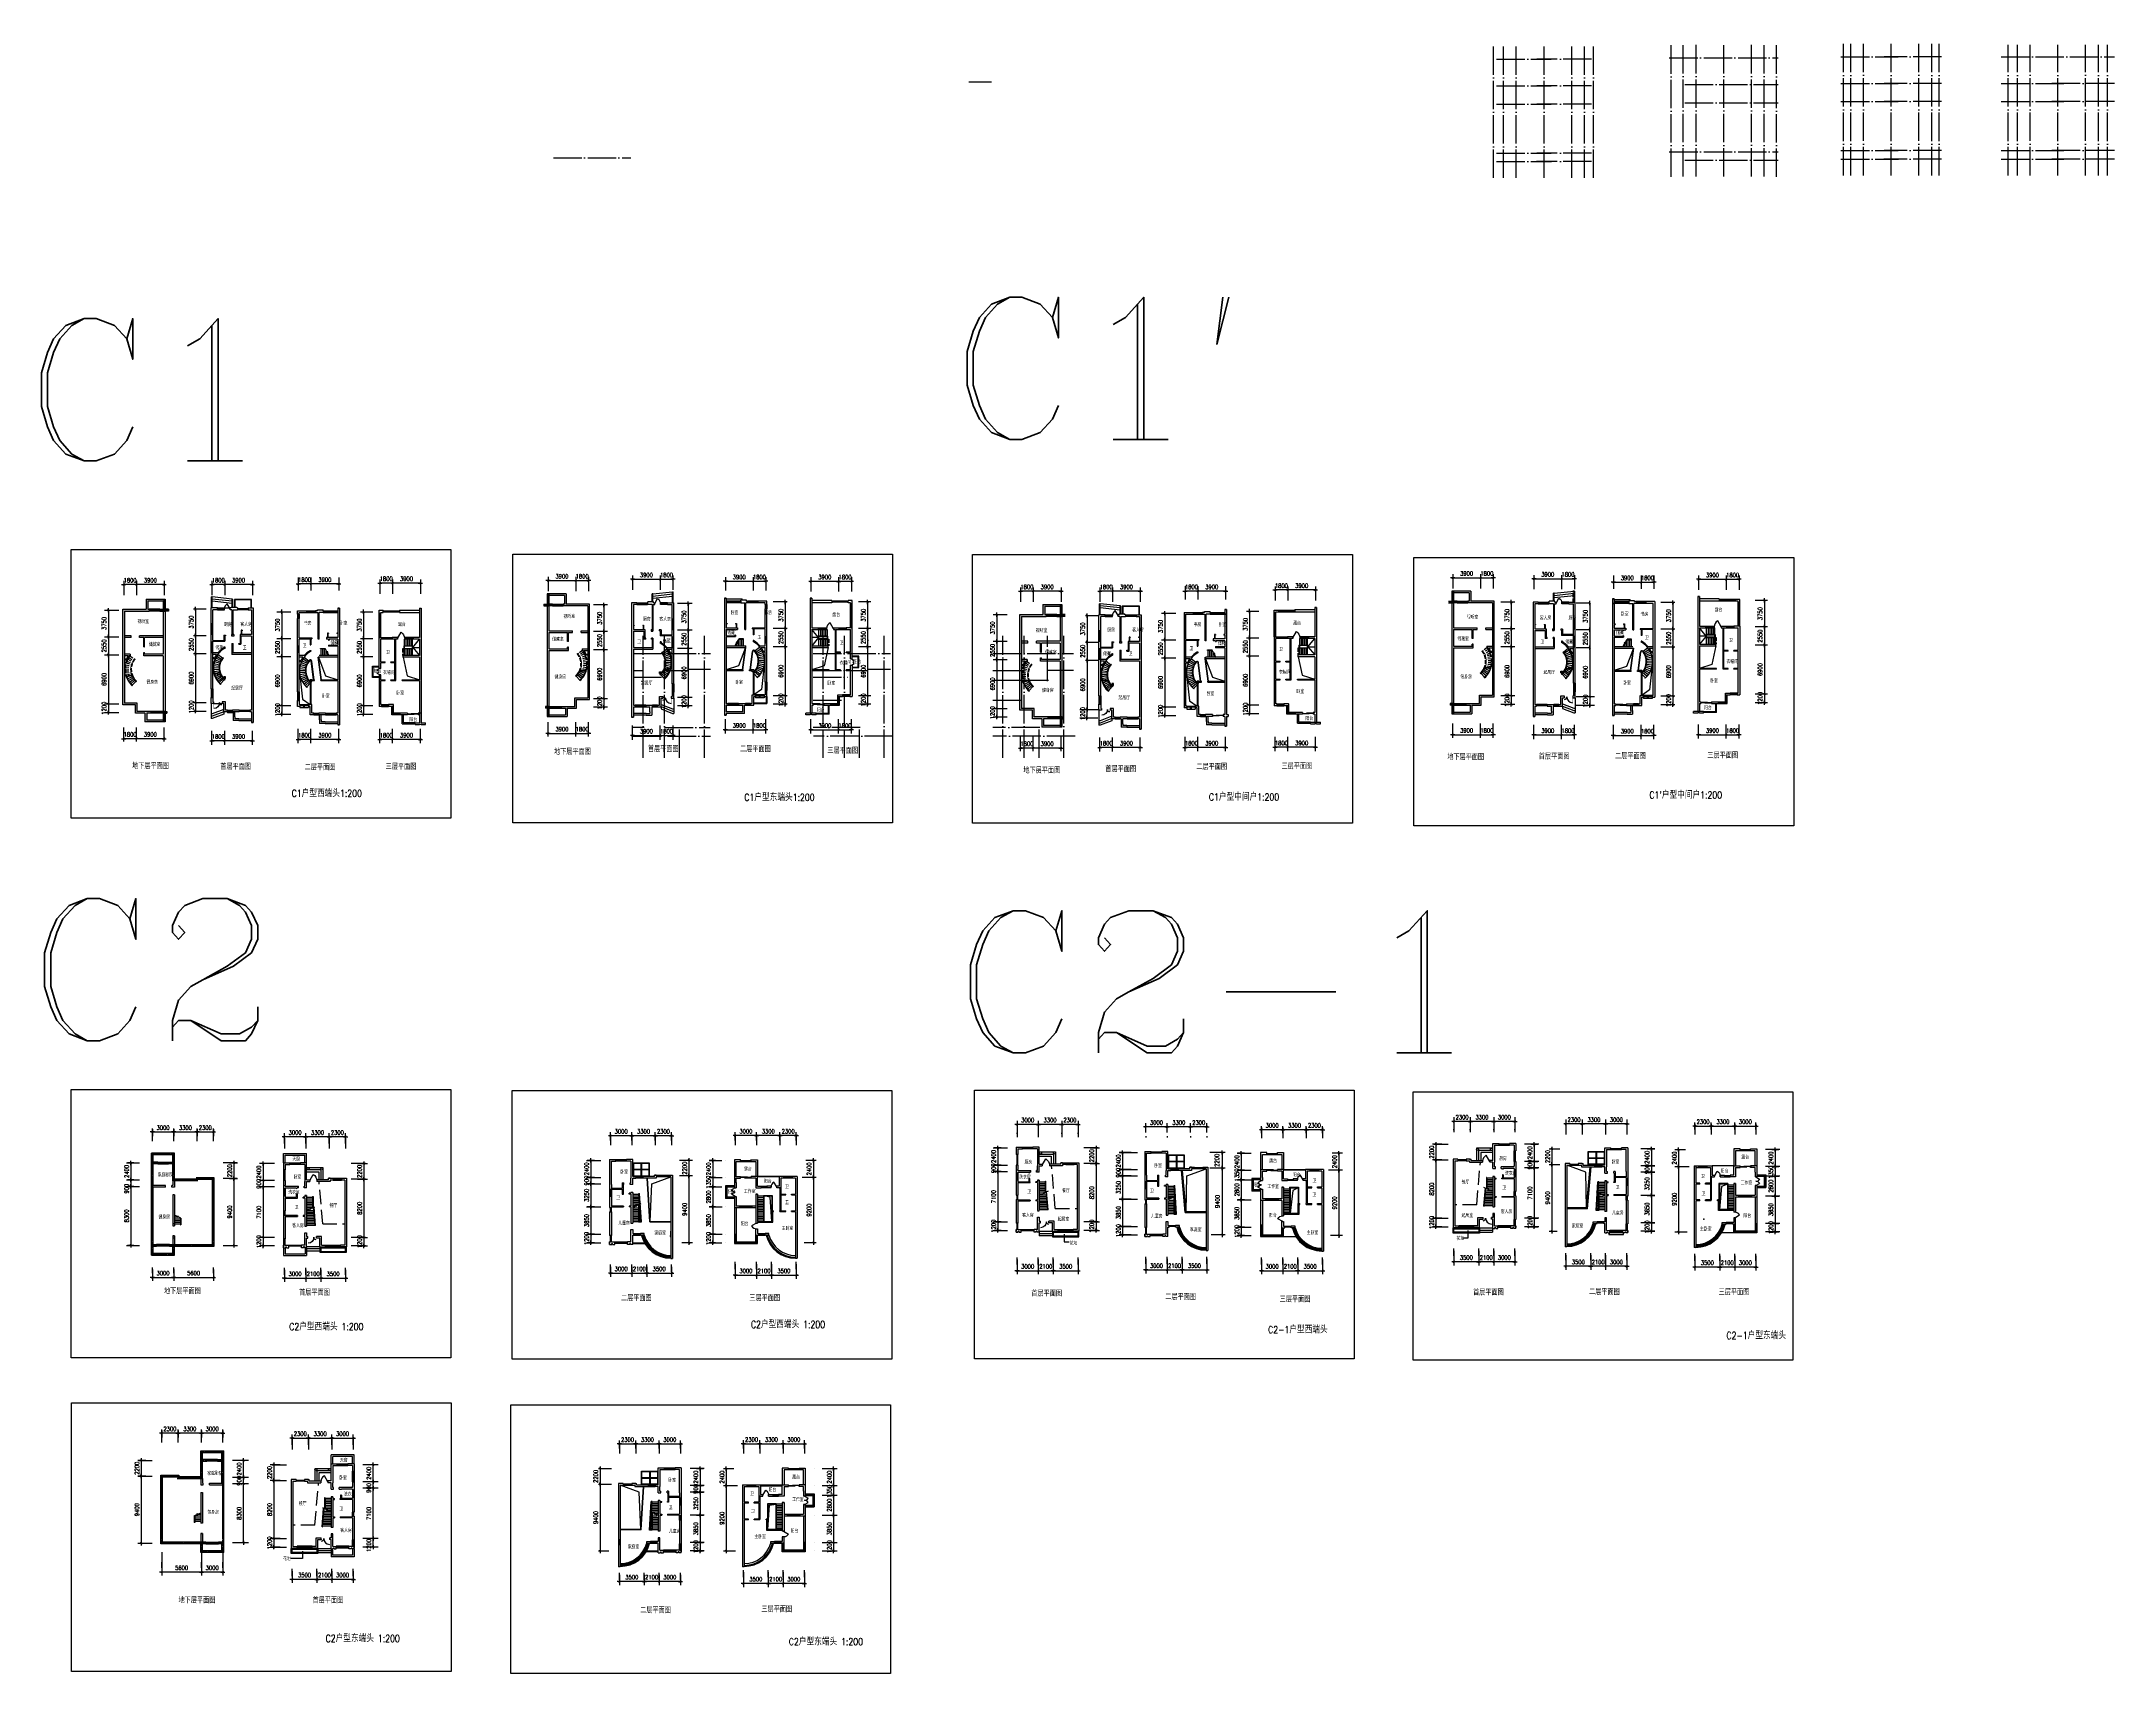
# Model space of a CAD drawing. Extents: x -144404 to 147451, y -180554 to 49126.
import ezdxf

# ---------------------------------------------------------------- set-up
doc = ezdxf.new("R2010")
doc.units = 0
doc.header["$LTSCALE"] = 2000
doc.header["$MEASUREMENT"] = 0
doc.linetypes.add('DASH', pattern=[0.35, 0.25, -0.1])
doc.linetypes.add('DOTE', pattern=[2.42, 2, -0.2, 0.02, -0.2])
doc.layers.get('0').update_dxf_attribs({"color": 3, "linetype": 'CONTINUOUS'})
doc.layers.get('DEFPOINTS').update_dxf_attribs({"linetype": 'CONTINUOUS'})
for name, color, linetype in [('01_FUR', 9, 'CONTINUOUS'), ('AXIS', 3, 'CONTINUOUS'), ('DOTE', 1, 'DOTE'), ('JIAJU', 6, 'CONTINUOUS'), ('OTHER', 7, 'CONTINUOUS'), ('PLN-TEXT', 5, 'CONTINUOUS'), ('PUB_DIM', 3, 'CONTINUOUS'), ('PUB_HATCH', 9, 'CONTINUOUS'), ('PUB_TEXT', 7, 'CONTINUOUS'), ('PUB_TITLE', 4, 'CONTINUOUS'), ('ROOF', 4, 'CONTINUOUS'), ('S_SURFACE', 6, 'CONTINUOUS'), ('STAIR', 6, 'CONTINUOUS'), ('WALL', 255, 'CONTINUOUS'), ('WINDOW', 4, 'CONTINUOUS')]:
    doc.layers.add(name, color=color, linetype=linetype)
doc.styles.add('-宋体', font='simplex.shx', dxfattribs={"width": 0.8, "bigfont": 'hztxt.shx'})
doc.styles.add('DIM_FONT', font='SIMPLEX.shx', dxfattribs={"width": 0.8})
doc.styles.add('ROMANC', font='romanc', dxfattribs={"width": 0.8})
doc.dimstyles.new('AXIS200', dxfattribs={"dimscale": 2, "dimtxt": 300, "dimasz": 1, "dimexe": 250, "dimexo": 300, "dimgap": 150, "dimtad": 1, "dimdec": 0, "dimzin": 0, "dimtxsty": 'DIM_FONT', "dimblk": '_DIMX', "dimcen": 0.09, "dimse1": 1, "dimse2": 1, "dimclrt": 7, "dimazin": 3, "dimtfac": 1, "dimtdec": 0, "dimtix": 1, "dimtmove": 0, "dimatfit": 3, "dimtolj": 1, "dimtzin": 0})
doc.dimstyles.new('DIMA200', dxfattribs={"dimscale": 2, "dimtxt": 300, "dimasz": 1, "dimexe": 250, "dimexo": 300, "dimgap": 150, "dimtad": 1, "dimdec": 0, "dimzin": 0, "dimtxsty": 'DIM_FONT', "dimblk": '_DIMX', "dimcen": 0.09, "dimse1": 1, "dimclrt": 7, "dimazin": 3, "dimtfac": 1, "dimtdec": 0, "dimtix": 1, "dimtmove": 0, "dimatfit": 3, "dimtolj": 1, "dimtzin": 0})
doc.dimstyles.new('DIMB200', dxfattribs={"dimscale": 2, "dimtxt": 300, "dimasz": 1, "dimexe": 250, "dimexo": 300, "dimgap": 150, "dimtad": 1, "dimdec": 0, "dimzin": 0, "dimtxsty": 'DIM_FONT', "dimblk": '_DIMX', "dimcen": 0.09, "dimse2": 1, "dimclrt": 7, "dimazin": 3, "dimtfac": 1, "dimtdec": 0, "dimtix": 1, "dimtmove": 0, "dimatfit": 3, "dimtolj": 1, "dimtzin": 0})
doc.dimstyles.new('DIMN200', dxfattribs={"dimscale": 2, "dimtxt": 300, "dimasz": 1, "dimexe": 250, "dimexo": 300, "dimgap": 150, "dimtad": 1, "dimdec": 0, "dimzin": 0, "dimtxsty": 'DIM_FONT', "dimblk": '_DIMX', "dimcen": 0.09, "dimclrt": 7, "dimazin": 3, "dimtfac": 1, "dimtdec": 0, "dimtix": 1, "dimtmove": 0, "dimatfit": 3, "dimtolj": 1, "dimtzin": 0})

# ---------------------------------------------------------------- blocks, each defined once
blk = doc.blocks.new('_GCBLK')
at = {"linetype": 'DASH'}
for p, q in [((-0.5, -0.5), (-0.5, 0.5)), ((-0.5, 0.2), (0.5, 0.2)), ((0.5, -0.5), (0.5, 0.5)), ((-0.5, -0.2), (0.5, -0.2))]:
    blk.add_line(p, q, dxfattribs=at)
blk = doc.blocks.new('_DIMX')
blk.add_line((-150, 0), (150, 0))
at = {"const_width": 50}
blk.add_lwpolyline([(-70, -70), (70, 70)], dxfattribs=at)
blk = doc.blocks.new('*D70')
at = {"color": 0, "linetype": 'BYBLOCK'}
for p, q in [((-42454, 29500), (-42456, 29500)), ((-42452, 30656), (-42452, 29000)), ((-42452, 29500), (-40352, 29500)), ((-40352, 30656), (-40352, 29000)), ((-40350, 29500), (-40348, 29500))]:
    blk.add_line(p, q, dxfattribs=at)
at = {"layer": 'DEFPOINTS', "color": 0, "linetype": 'BYBLOCK'}
for p in [(-42452, 31256), (-40352, 31256), (-40352, 29500)]:
    blk.add_point(p, dxfattribs=at)
at = {"color": 0, "linetype": 'BYBLOCK', "xscale": 2, "yscale": 2, "zscale": 2}
blk.add_blockref('_DIMX', (-42452, 29500), dxfattribs=at)
at = {"color": 0, "linetype": 'BYBLOCK', "xscale": 2, "yscale": 2, "zscale": 2, "rotation": 180}
blk.add_blockref('_DIMX', (-40352, 29500), dxfattribs=at)
at = {"color": 7, "linetype": 'BYBLOCK', "insert": (-41402, 30100), "char_height": 600, "attachment_point": 5, "style": 'DIM_FONT'}
blk.add_mtext('\\A1;2100', dxfattribs=at)
blk = doc.blocks.new('*D69')
at = {"color": 0, "linetype": 'BYBLOCK'}
for p, q in [((-40352, 30656), (-40352, 29000)), ((-40350, 29500), (-36854, 29500)), ((-36852, 30656), (-36852, 29000))]:
    blk.add_line(p, q, dxfattribs=at)
at = {"layer": 'DEFPOINTS', "color": 0, "linetype": 'BYBLOCK'}
for p in [(-40352, 31256), (-36852, 31256), (-36852, 29500)]:
    blk.add_point(p, dxfattribs=at)
at = {"color": 0, "linetype": 'BYBLOCK', "xscale": 2, "yscale": 2, "zscale": 2, "rotation": 180}
blk.add_blockref('_DIMX', (-40352, 29500), dxfattribs=at)
at = {"color": 0, "linetype": 'BYBLOCK', "xscale": 2, "yscale": 2, "zscale": 2}
blk.add_blockref('_DIMX', (-36852, 29500), dxfattribs=at)
at = {"color": 7, "linetype": 'BYBLOCK', "insert": (-38602, 30100), "char_height": 600, "attachment_point": 5, "style": 'DIM_FONT'}
blk.add_mtext('\\A1;3500', dxfattribs=at)
blk = doc.blocks.new('*D71')
at = {"color": 0, "linetype": 'BYBLOCK'}
for p, q in [((-45452, 30650), (-45452, 29000)), ((-45450, 29500), (-42454, 29500)), ((-42452, 30656), (-42452, 29000))]:
    blk.add_line(p, q, dxfattribs=at)
at = {"layer": 'DEFPOINTS', "color": 0, "linetype": 'BYBLOCK'}
for p in [(-45452, 31250), (-42452, 31256), (-42452, 29500)]:
    blk.add_point(p, dxfattribs=at)
at = {"color": 0, "linetype": 'BYBLOCK', "xscale": 2, "yscale": 2, "zscale": 2, "rotation": 180}
blk.add_blockref('_DIMX', (-45452, 29500), dxfattribs=at)
at = {"color": 0, "linetype": 'BYBLOCK', "xscale": 2, "yscale": 2, "zscale": 2}
blk.add_blockref('_DIMX', (-42452, 29500), dxfattribs=at)
at = {"color": 7, "linetype": 'BYBLOCK', "insert": (-43952, 30100), "char_height": 600, "attachment_point": 5, "style": 'DIM_FONT'}
blk.add_mtext('\\A1;3000', dxfattribs=at)
blk = doc.blocks.new('M_A17ORW')
at = {"const_width": 0.02}
for points in [[(-0.48, 0), (-0.48, -0.31)], [(0.48, 0), (0.48, -0.69)]]:
    blk.add_lwpolyline(points, dxfattribs=at)
for centre, radius, start, end in [((-0.5, 0), 0.307, 274.2492, 0.2101), ((0.5, 0), 0.699, 180.2762, 268.0603)]:
    blk.add_arc(centre, radius, start, end)
blk = doc.blocks.new('M_B15SGY')
at = {"linetype": 'CONTINUOUS'}
for p, q in [((-0.5, 0.5), (0.5, 0.5)), ((0.5, 0.17), (-0.5, 0.17)), ((0.5, -0.17), (-0.5, -0.17))]:
    blk.add_line(p, q, dxfattribs=at)
blk = doc.blocks.new('*D77')
at = {"color": 0, "linetype": 'BYBLOCK'}
for p, q in [((-45452, 48439), (-45452, 49887)), ((-42452, 48439), (-42452, 49887)), ((-42454, 49387), (-45450, 49387))]:
    blk.add_line(p, q, dxfattribs=at)
at = {"layer": 'DEFPOINTS', "color": 0, "linetype": 'BYBLOCK'}
for p in [(-45452, 49387), (-45452, 47839), (-42452, 47839)]:
    blk.add_point(p, dxfattribs=at)
at = {"color": 0, "linetype": 'BYBLOCK', "xscale": 2, "yscale": 2, "zscale": 2, "rotation": 180}
blk.add_blockref('_DIMX', (-45452, 49387), dxfattribs=at)
at = {"color": 0, "linetype": 'BYBLOCK', "xscale": 2, "yscale": 2, "zscale": 2}
blk.add_blockref('_DIMX', (-42452, 49387), dxfattribs=at)
at = {"color": 7, "linetype": 'BYBLOCK', "insert": (-43952, 49987), "char_height": 600, "attachment_point": 5, "style": 'DIM_FONT'}
blk.add_mtext('\\A1;3000', dxfattribs=at)
blk = doc.blocks.new('*D79')
at = {"color": 0, "linetype": 'BYBLOCK'}
for p, q in [((-39152, 48439), (-39152, 49887)), ((-36852, 48439), (-36852, 49887)), ((-36854, 49387), (-39150, 49387))]:
    blk.add_line(p, q, dxfattribs=at)
at = {"layer": 'DEFPOINTS', "color": 0, "linetype": 'BYBLOCK'}
for p in [(-39152, 49387), (-39152, 47839), (-36852, 47839)]:
    blk.add_point(p, dxfattribs=at)
at = {"color": 0, "linetype": 'BYBLOCK', "xscale": 2, "yscale": 2, "zscale": 2, "rotation": 180}
blk.add_blockref('_DIMX', (-39152, 49387), dxfattribs=at)
at = {"color": 0, "linetype": 'BYBLOCK', "xscale": 2, "yscale": 2, "zscale": 2}
blk.add_blockref('_DIMX', (-36852, 49387), dxfattribs=at)
at = {"color": 7, "linetype": 'BYBLOCK', "insert": (-38002, 49987), "char_height": 600, "attachment_point": 5, "style": 'DIM_FONT'}
blk.add_mtext('\\A1;2300', dxfattribs=at)
blk = doc.blocks.new('M_A1SFU')
blk.add_line((-0.5, 0), (0, -0.87))
blk.add_arc((-0.5, 0), 1, 300, 0)
blk = doc.blocks.new('*D75')
at = {"color": 0, "linetype": 'BYBLOCK'}
for p, q in [((227928, -31278), (225840, -31278)), ((226340, -31280), (226340, -33676)), ((227928, -33678), (225840, -33678))]:
    blk.add_line(p, q, dxfattribs=at)
at = {"layer": 'DEFPOINTS', "color": 0, "linetype": 'BYBLOCK'}
for p in [(228528, -31278), (226340, -33678), (228528, -33678)]:
    blk.add_point(p, dxfattribs=at)
at = {"color": 0, "linetype": 'BYBLOCK', "xscale": 2, "yscale": 2, "zscale": 2}
for p, rotation in [((226340, -31278), 90), ((226340, -33678), 270)]:
    blk.add_blockref('_DIMX', p, dxfattribs=dict(at, rotation=rotation))
at = {"color": 7, "linetype": 'BYBLOCK', "insert": (225740, -32478), "char_height": 600, "attachment_point": 5, "rotation": 90, "style": 'DIM_FONT'}
blk.add_mtext('\\A1;2400', dxfattribs=at)
blk = doc.blocks.new('*D62')
at = {"color": 0, "linetype": 'BYBLOCK'}
for p, q in [((210747, -45248), (210747, -46882)), ((210749, -46382), (213745, -46382)), ((213747, -45265), (213747, -46882))]:
    blk.add_line(p, q, dxfattribs=at)
at = {"layer": 'DEFPOINTS', "color": 0, "linetype": 'BYBLOCK'}
for p in [(210747, -44648), (213747, -44665), (213747, -46382)]:
    blk.add_point(p, dxfattribs=at)
at = {"color": 0, "linetype": 'BYBLOCK', "xscale": 2, "yscale": 2, "zscale": 2, "rotation": 180}
blk.add_blockref('_DIMX', (210747, -46382), dxfattribs=at)
at = {"color": 0, "linetype": 'BYBLOCK', "xscale": 2, "yscale": 2, "zscale": 2}
blk.add_blockref('_DIMX', (213747, -46382), dxfattribs=at)
at = {"color": 7, "linetype": 'BYBLOCK', "insert": (212247, -45782), "char_height": 600, "attachment_point": 5, "style": 'DIM_FONT'}
blk.add_mtext('\\A1;3000', dxfattribs=at)
blk = doc.blocks.new('_WBLK')
for p, q in [((-0.5, 0.5), (0.5, 0.5)), ((0.5, 0.17), (-0.5, 0.17)), ((0.5, -0.17), (-0.5, -0.17)), ((-0.5, -0.5), (0.5, -0.5))]:
    blk.add_line(p, q)
blk = doc.blocks.new('*D72')
at = {"color": 0, "linetype": 'BYBLOCK'}
for p, q in [((227928, -41678), (225840, -41678)), ((227928, -42878), (225840, -42878)), ((226340, -41676), (226340, -41674)), ((226340, -41678), (226340, -42878)), ((226340, -42880), (226340, -42882))]:
    blk.add_line(p, q, dxfattribs=at)
at = {"layer": 'DEFPOINTS', "color": 0, "linetype": 'BYBLOCK'}
for p in [(226340, -42878), (228528, -41678), (228528, -42878)]:
    blk.add_point(p, dxfattribs=at)
at = {"color": 0, "linetype": 'BYBLOCK', "xscale": 2, "yscale": 2, "zscale": 2}
for p, rotation in [((226340, -41678), 270), ((226340, -42878), 90)]:
    blk.add_blockref('_DIMX', p, dxfattribs=dict(at, rotation=rotation))
at = {"color": 7, "linetype": 'BYBLOCK', "insert": (225740, -42278), "char_height": 600, "attachment_point": 5, "rotation": 90, "style": 'DIM_FONT'}
blk.add_mtext('\\A1;1200', dxfattribs=at)
blk = doc.blocks.new('*D76')
at = {"color": 0, "linetype": 'BYBLOCK'}
for p, q in [((227928, -33678), (225840, -33678)), ((227928, -34578), (225840, -34578)), ((226340, -33676), (226340, -33674)), ((226340, -33678), (226340, -34578)), ((226340, -34580), (226340, -34582))]:
    blk.add_line(p, q, dxfattribs=at)
at = {"layer": 'DEFPOINTS', "color": 0, "linetype": 'BYBLOCK'}
for p in [(226340, -34578), (228528, -33678), (228528, -34578)]:
    blk.add_point(p, dxfattribs=at)
at = {"color": 0, "linetype": 'BYBLOCK', "xscale": 2, "yscale": 2, "zscale": 2}
for p, rotation in [((226340, -33678), 270), ((226340, -34578), 90)]:
    blk.add_blockref('_DIMX', p, dxfattribs=dict(at, rotation=rotation))
at = {"color": 7, "linetype": 'BYBLOCK', "insert": (225740, -34128), "char_height": 600, "attachment_point": 5, "rotation": 90, "style": 'DIM_FONT'}
blk.add_mtext('\\A1;900', dxfattribs=at)
blk = doc.blocks.new('*D74')
at = {"color": 0, "linetype": 'BYBLOCK'}
for p, q in [((-42452, 48439), (-42452, 49887)), ((-39152, 48439), (-39152, 49887)), ((-39154, 49387), (-42450, 49387))]:
    blk.add_line(p, q, dxfattribs=at)
at = {"layer": 'DEFPOINTS', "color": 0, "linetype": 'BYBLOCK'}
for p in [(-42452, 49387), (-42452, 47839), (-39152, 47839)]:
    blk.add_point(p, dxfattribs=at)
at = {"color": 0, "linetype": 'BYBLOCK', "xscale": 2, "yscale": 2, "zscale": 2, "rotation": 180}
blk.add_blockref('_DIMX', (-42452, 49387), dxfattribs=at)
at = {"color": 0, "linetype": 'BYBLOCK', "xscale": 2, "yscale": 2, "zscale": 2}
blk.add_blockref('_DIMX', (-39152, 49387), dxfattribs=at)
at = {"color": 7, "linetype": 'BYBLOCK', "insert": (-40802, 49987), "char_height": 600, "attachment_point": 5, "style": 'DIM_FONT'}
blk.add_mtext('\\A1;3300', dxfattribs=at)
blk = doc.blocks.new('*D61')
at = {"color": 0, "linetype": 'BYBLOCK'}
for p, q in [((213747, -45265), (213747, -46882)), ((213749, -46382), (219345, -46382)), ((219347, -45248), (219347, -46882))]:
    blk.add_line(p, q, dxfattribs=at)
at = {"layer": 'DEFPOINTS', "color": 0, "linetype": 'BYBLOCK'}
for p in [(213747, -44665), (219347, -44648), (219347, -46382)]:
    blk.add_point(p, dxfattribs=at)
at = {"color": 0, "linetype": 'BYBLOCK', "xscale": 2, "yscale": 2, "zscale": 2, "rotation": 180}
blk.add_blockref('_DIMX', (213747, -46382), dxfattribs=at)
at = {"color": 0, "linetype": 'BYBLOCK', "xscale": 2, "yscale": 2, "zscale": 2}
blk.add_blockref('_DIMX', (219347, -46382), dxfattribs=at)
at = {"color": 7, "linetype": 'BYBLOCK', "insert": (216547, -45782), "char_height": 600, "attachment_point": 5, "style": 'DIM_FONT'}
blk.add_mtext('\\A1;5600', dxfattribs=at)
blk = doc.blocks.new('*D63')
at = {"color": 0, "linetype": 'BYBLOCK'}
for p, q in [((-67919, 46877), (-67919, 48671)), ((-67917, 48171), (-64621, 48171)), ((-64619, 46877), (-64619, 48671))]:
    blk.add_line(p, q, dxfattribs=at)
at = {"layer": 'DEFPOINTS', "color": 0, "linetype": 'BYBLOCK'}
for p in [(-64619, 48171), (-67919, 46277), (-64619, 46277)]:
    blk.add_point(p, dxfattribs=at)
at = {"color": 0, "linetype": 'BYBLOCK', "xscale": 2, "yscale": 2, "zscale": 2, "rotation": 180}
blk.add_blockref('_DIMX', (-67919, 48171), dxfattribs=at)
at = {"color": 0, "linetype": 'BYBLOCK', "xscale": 2, "yscale": 2, "zscale": 2}
blk.add_blockref('_DIMX', (-64619, 48171), dxfattribs=at)
at = {"color": 7, "linetype": 'BYBLOCK', "insert": (-66269, 48771), "char_height": 600, "attachment_point": 5, "style": 'DIM_FONT'}
blk.add_mtext('\\A1;3300', dxfattribs=at)
blk = doc.blocks.new('*D64')
at = {"color": 0, "linetype": 'BYBLOCK'}
for p, q in [((-70919, 46877), (-70919, 48671)), ((-70917, 48171), (-67921, 48171)), ((-67919, 46877), (-67919, 48671))]:
    blk.add_line(p, q, dxfattribs=at)
at = {"layer": 'DEFPOINTS', "color": 0, "linetype": 'BYBLOCK'}
for p in [(-67919, 48171), (-70919, 46277), (-67919, 46277)]:
    blk.add_point(p, dxfattribs=at)
at = {"color": 0, "linetype": 'BYBLOCK', "xscale": 2, "yscale": 2, "zscale": 2, "rotation": 180}
blk.add_blockref('_DIMX', (-70919, 48171), dxfattribs=at)
at = {"color": 0, "linetype": 'BYBLOCK', "xscale": 2, "yscale": 2, "zscale": 2}
blk.add_blockref('_DIMX', (-67919, 48171), dxfattribs=at)
at = {"color": 7, "linetype": 'BYBLOCK', "insert": (-69419, 48771), "char_height": 600, "attachment_point": 5, "style": 'DIM_FONT'}
blk.add_mtext('\\A1;3000', dxfattribs=at)
blk = doc.blocks.new('*D83')
at = {"color": 0, "linetype": 'BYBLOCK'}
for p, q in [((-17141, 29736), (-17143, 29736)), ((-17139, 30656), (-17139, 29236)), ((-17139, 29736), (-15039, 29736)), ((-15039, 30656), (-15039, 29236)), ((-15037, 29736), (-15035, 29736))]:
    blk.add_line(p, q, dxfattribs=at)
at = {"layer": 'DEFPOINTS', "color": 0, "linetype": 'BYBLOCK'}
for p in [(-17139, 31256), (-15039, 31256), (-15039, 29736)]:
    blk.add_point(p, dxfattribs=at)
at = {"color": 0, "linetype": 'BYBLOCK', "xscale": 2, "yscale": 2, "zscale": 2}
blk.add_blockref('_DIMX', (-17139, 29736), dxfattribs=at)
at = {"color": 0, "linetype": 'BYBLOCK', "xscale": 2, "yscale": 2, "zscale": 2, "rotation": 180}
blk.add_blockref('_DIMX', (-15039, 29736), dxfattribs=at)
at = {"color": 7, "linetype": 'BYBLOCK', "insert": (-16089, 30336), "char_height": 600, "attachment_point": 5, "style": 'DIM_FONT'}
blk.add_mtext('\\A1;2100', dxfattribs=at)
blk = doc.blocks.new('*D82')
at = {"color": 0, "linetype": 'BYBLOCK'}
for p, q in [((-15039, 30656), (-15039, 29236)), ((-15037, 29736), (-11541, 29736)), ((-11539, 30656), (-11539, 29236))]:
    blk.add_line(p, q, dxfattribs=at)
at = {"layer": 'DEFPOINTS', "color": 0, "linetype": 'BYBLOCK'}
for p in [(-15039, 31256), (-11539, 31256), (-11539, 29736)]:
    blk.add_point(p, dxfattribs=at)
at = {"color": 0, "linetype": 'BYBLOCK', "xscale": 2, "yscale": 2, "zscale": 2, "rotation": 180}
blk.add_blockref('_DIMX', (-15039, 29736), dxfattribs=at)
at = {"color": 0, "linetype": 'BYBLOCK', "xscale": 2, "yscale": 2, "zscale": 2}
blk.add_blockref('_DIMX', (-11539, 29736), dxfattribs=at)
at = {"color": 7, "linetype": 'BYBLOCK', "insert": (-13289, 30336), "char_height": 600, "attachment_point": 5, "style": 'DIM_FONT'}
blk.add_mtext('\\A1;3500', dxfattribs=at)
blk = doc.blocks.new('*D84')
at = {"color": 0, "linetype": 'BYBLOCK'}
for p, q in [((-20139, 30650), (-20139, 29236)), ((-20137, 29736), (-17141, 29736)), ((-17139, 30656), (-17139, 29236))]:
    blk.add_line(p, q, dxfattribs=at)
at = {"layer": 'DEFPOINTS', "color": 0, "linetype": 'BYBLOCK'}
for p in [(-20139, 31250), (-17139, 31256), (-17139, 29736)]:
    blk.add_point(p, dxfattribs=at)
at = {"color": 0, "linetype": 'BYBLOCK', "xscale": 2, "yscale": 2, "zscale": 2, "rotation": 180}
blk.add_blockref('_DIMX', (-20139, 29736), dxfattribs=at)
at = {"color": 0, "linetype": 'BYBLOCK', "xscale": 2, "yscale": 2, "zscale": 2}
blk.add_blockref('_DIMX', (-17139, 29736), dxfattribs=at)
at = {"color": 7, "linetype": 'BYBLOCK', "insert": (-18639, 30336), "char_height": 600, "attachment_point": 5, "style": 'DIM_FONT'}
blk.add_mtext('\\A1;3000', dxfattribs=at)
blk = doc.blocks.new('*D88')
at = {"color": 0, "linetype": 'BYBLOCK'}
for p, q in [((-22393, 42325), (-23407, 42325)), ((-22907, 42323), (-22907, 39077)), ((-22393, 39075), (-23407, 39075))]:
    blk.add_line(p, q, dxfattribs=at)
at = {"layer": 'DEFPOINTS', "color": 0, "linetype": 'BYBLOCK'}
for p in [(-21793, 42325), (-22907, 39075), (-21793, 39075)]:
    blk.add_point(p, dxfattribs=at)
at = {"color": 0, "linetype": 'BYBLOCK', "xscale": 2, "yscale": 2, "zscale": 2}
for p, rotation in [((-22907, 42325), 90), ((-22907, 39075), 270)]:
    blk.add_blockref('_DIMX', p, dxfattribs=dict(at, rotation=rotation))
at = {"color": 7, "linetype": 'BYBLOCK', "insert": (-23507, 40700), "char_height": 600, "attachment_point": 5, "rotation": 90, "style": 'DIM_FONT'}
blk.add_mtext('\\A1;3250', dxfattribs=at)
blk = doc.blocks.new('*D85')
at = {"color": 0, "linetype": 'BYBLOCK'}
for p, q in [((-22393, 35225), (-23407, 35225)), ((-22907, 35227), (-22907, 35229)), ((-22907, 35225), (-22907, 34025)), ((-22393, 34025), (-23407, 34025)), ((-22907, 34023), (-22907, 34021))]:
    blk.add_line(p, q, dxfattribs=at)
at = {"layer": 'DEFPOINTS', "color": 0, "linetype": 'BYBLOCK'}
for p in [(-21793, 35225), (-22907, 34025), (-21793, 34025)]:
    blk.add_point(p, dxfattribs=at)
at = {"color": 0, "linetype": 'BYBLOCK', "xscale": 2, "yscale": 2, "zscale": 2}
for p, rotation in [((-22907, 35225), 270), ((-22907, 34025), 90)]:
    blk.add_blockref('_DIMX', p, dxfattribs=dict(at, rotation=rotation))
at = {"color": 7, "linetype": 'BYBLOCK', "insert": (-23507, 34625), "char_height": 600, "attachment_point": 5, "rotation": 90, "style": 'DIM_FONT'}
blk.add_mtext('\\A1;1200', dxfattribs=at)
blk = doc.blocks.new('*D86')
at = {"color": 0, "linetype": 'BYBLOCK'}
for p, q in [((-17139, 48439), (-17139, 49591)), ((-13841, 49091), (-17137, 49091)), ((-13839, 48439), (-13839, 49591))]:
    blk.add_line(p, q, dxfattribs=at)
at = {"layer": 'DEFPOINTS', "color": 0, "linetype": 'BYBLOCK'}
for p in [(-17139, 49091), (-17139, 47839), (-13839, 47839)]:
    blk.add_point(p, dxfattribs=at)
at = {"color": 0, "linetype": 'BYBLOCK', "xscale": 2, "yscale": 2, "zscale": 2, "rotation": 180}
blk.add_blockref('_DIMX', (-17139, 49091), dxfattribs=at)
at = {"color": 0, "linetype": 'BYBLOCK', "xscale": 2, "yscale": 2, "zscale": 2}
blk.add_blockref('_DIMX', (-13839, 49091), dxfattribs=at)
at = {"color": 7, "linetype": 'BYBLOCK', "insert": (-15489, 49691), "char_height": 600, "attachment_point": 5, "style": 'DIM_FONT'}
blk.add_mtext('\\A1;3300', dxfattribs=at)
blk = doc.blocks.new('*D92')
at = {"color": 0, "linetype": 'BYBLOCK'}
for p, q in [((-13839, 48439), (-13839, 49591)), ((-11541, 49091), (-13837, 49091)), ((-11539, 48439), (-11539, 49591))]:
    blk.add_line(p, q, dxfattribs=at)
at = {"layer": 'DEFPOINTS', "color": 0, "linetype": 'BYBLOCK'}
for p in [(-13839, 49091), (-13839, 47839), (-11539, 47839)]:
    blk.add_point(p, dxfattribs=at)
at = {"color": 0, "linetype": 'BYBLOCK', "xscale": 2, "yscale": 2, "zscale": 2, "rotation": 180}
blk.add_blockref('_DIMX', (-13839, 49091), dxfattribs=at)
at = {"color": 0, "linetype": 'BYBLOCK', "xscale": 2, "yscale": 2, "zscale": 2}
blk.add_blockref('_DIMX', (-11539, 49091), dxfattribs=at)
at = {"color": 7, "linetype": 'BYBLOCK', "insert": (-12689, 49691), "char_height": 600, "attachment_point": 5, "style": 'DIM_FONT'}
blk.add_mtext('\\A1;2300', dxfattribs=at)
blk = doc.blocks.new('*D87')
at = {"color": 0, "linetype": 'BYBLOCK'}
for p, q in [((-22393, 45625), (-23407, 45625)), ((-22907, 45623), (-22907, 43227)), ((-22393, 43225), (-23407, 43225))]:
    blk.add_line(p, q, dxfattribs=at)
at = {"layer": 'DEFPOINTS', "color": 0, "linetype": 'BYBLOCK'}
for p in [(-21793, 45625), (-22907, 43225), (-21793, 43225)]:
    blk.add_point(p, dxfattribs=at)
at = {"color": 0, "linetype": 'BYBLOCK', "xscale": 2, "yscale": 2, "zscale": 2}
for p, rotation in [((-22907, 45625), 90), ((-22907, 43225), 270)]:
    blk.add_blockref('_DIMX', p, dxfattribs=dict(at, rotation=rotation))
at = {"color": 7, "linetype": 'BYBLOCK', "insert": (-23507, 44425), "char_height": 600, "attachment_point": 5, "rotation": 90, "style": 'DIM_FONT'}
blk.add_mtext('\\A1;2400', dxfattribs=at)
blk = doc.blocks.new('*D89')
at = {"color": 0, "linetype": 'BYBLOCK'}
for p, q in [((-22393, 43225), (-23407, 43225)), ((-22393, 42325), (-23407, 42325)), ((-22907, 43227), (-22907, 43229)), ((-22907, 43225), (-22907, 42325)), ((-22907, 42323), (-22907, 42321))]:
    blk.add_line(p, q, dxfattribs=at)
at = {"layer": 'DEFPOINTS', "color": 0, "linetype": 'BYBLOCK'}
for p in [(-22907, 42325), (-21793, 43225), (-21793, 42325)]:
    blk.add_point(p, dxfattribs=at)
at = {"color": 0, "linetype": 'BYBLOCK', "xscale": 2, "yscale": 2, "zscale": 2}
for p, rotation in [((-22907, 43225), 270), ((-22907, 42325), 90)]:
    blk.add_blockref('_DIMX', p, dxfattribs=dict(at, rotation=rotation))
at = {"color": 7, "linetype": 'BYBLOCK', "insert": (-23507, 42775), "char_height": 600, "attachment_point": 5, "rotation": 90, "style": 'DIM_FONT'}
blk.add_mtext('\\A1;900', dxfattribs=at)
blk = doc.blocks.new('*D90')
at = {"color": 0, "linetype": 'BYBLOCK'}
for p, q in [((-20139, 48439), (-20139, 49591)), ((-17141, 49091), (-20137, 49091)), ((-17139, 48439), (-17139, 49591))]:
    blk.add_line(p, q, dxfattribs=at)
at = {"layer": 'DEFPOINTS', "color": 0, "linetype": 'BYBLOCK'}
for p in [(-20139, 49091), (-20139, 47839), (-17139, 47839)]:
    blk.add_point(p, dxfattribs=at)
at = {"color": 0, "linetype": 'BYBLOCK', "xscale": 2, "yscale": 2, "zscale": 2, "rotation": 180}
blk.add_blockref('_DIMX', (-20139, 49091), dxfattribs=at)
at = {"color": 0, "linetype": 'BYBLOCK', "xscale": 2, "yscale": 2, "zscale": 2}
blk.add_blockref('_DIMX', (-17139, 49091), dxfattribs=at)
at = {"color": 7, "linetype": 'BYBLOCK', "insert": (-18639, 49691), "char_height": 600, "attachment_point": 5, "style": 'DIM_FONT'}
blk.add_mtext('\\A1;3000', dxfattribs=at)
blk = doc.blocks.new('*D67')
at = {"color": 0, "linetype": 'BYBLOCK'}
for p, q in [((227928, -34578), (225840, -34578)), ((226340, -34580), (226340, -41676)), ((227928, -41678), (225840, -41678))]:
    blk.add_line(p, q, dxfattribs=at)
at = {"layer": 'DEFPOINTS', "color": 0, "linetype": 'BYBLOCK'}
for p in [(228528, -34578), (226340, -41678), (228528, -41678)]:
    blk.add_point(p, dxfattribs=at)
at = {"color": 0, "linetype": 'BYBLOCK', "xscale": 2, "yscale": 2, "zscale": 2}
for p, rotation in [((226340, -34578), 90), ((226340, -41678), 270)]:
    blk.add_blockref('_DIMX', p, dxfattribs=dict(at, rotation=rotation))
at = {"color": 7, "linetype": 'BYBLOCK', "insert": (225740, -38128), "char_height": 600, "attachment_point": 5, "rotation": 90, "style": 'DIM_FONT'}
blk.add_mtext('\\A1;7100', dxfattribs=at)
blk = doc.blocks.new('*D102')
at = {"color": 0, "linetype": 'BYBLOCK'}
for p, q in [((2919, 43225), (2007, 43225)), ((2919, 41875), (2007, 41875)), ((2507, 43227), (2507, 43229)), ((2507, 43225), (2507, 41875)), ((2507, 41873), (2507, 41871))]:
    blk.add_line(p, q, dxfattribs=at)
at = {"layer": 'DEFPOINTS', "color": 0, "linetype": 'BYBLOCK'}
for p in [(2507, 41875), (3519, 43225), (3519, 41875)]:
    blk.add_point(p, dxfattribs=at)
at = {"color": 0, "linetype": 'BYBLOCK', "xscale": 2, "yscale": 2, "zscale": 2}
for p, rotation in [((2507, 43225), 270), ((2507, 41875), 90)]:
    blk.add_blockref('_DIMX', p, dxfattribs=dict(at, rotation=rotation))
at = {"color": 7, "linetype": 'BYBLOCK', "insert": (1907, 42550), "char_height": 600, "attachment_point": 5, "rotation": 90, "style": 'DIM_FONT'}
blk.add_mtext('\\A1;1350', dxfattribs=at)
blk = doc.blocks.new('*D96')
at = {"color": 0, "linetype": 'BYBLOCK'}
for p, q in [((8173, 30656), (8173, 28586)), ((10273, 30656), (10273, 28586)), ((8171, 29086), (8169, 29086)), ((8173, 29086), (10273, 29086)), ((10275, 29086), (10277, 29086))]:
    blk.add_line(p, q, dxfattribs=at)
at = {"layer": 'DEFPOINTS', "color": 0, "linetype": 'BYBLOCK'}
for p in [(8173, 31256), (10273, 31256), (10273, 29086)]:
    blk.add_point(p, dxfattribs=at)
at = {"color": 0, "linetype": 'BYBLOCK', "xscale": 2, "yscale": 2, "zscale": 2}
blk.add_blockref('_DIMX', (8173, 29086), dxfattribs=at)
at = {"color": 0, "linetype": 'BYBLOCK', "xscale": 2, "yscale": 2, "zscale": 2, "rotation": 180}
blk.add_blockref('_DIMX', (10273, 29086), dxfattribs=at)
at = {"color": 7, "linetype": 'BYBLOCK', "insert": (9223, 29686), "char_height": 600, "attachment_point": 5, "style": 'DIM_FONT'}
blk.add_mtext('\\A1;2100', dxfattribs=at)
blk = doc.blocks.new('*D95')
at = {"color": 0, "linetype": 'BYBLOCK'}
for p, q in [((10273, 30656), (10273, 28586)), ((13773, 30656), (13773, 28586)), ((10275, 29086), (13771, 29086))]:
    blk.add_line(p, q, dxfattribs=at)
at = {"layer": 'DEFPOINTS', "color": 0, "linetype": 'BYBLOCK'}
for p in [(10273, 31256), (13773, 31256), (13773, 29086)]:
    blk.add_point(p, dxfattribs=at)
at = {"color": 0, "linetype": 'BYBLOCK', "xscale": 2, "yscale": 2, "zscale": 2, "rotation": 180}
blk.add_blockref('_DIMX', (10273, 29086), dxfattribs=at)
at = {"color": 0, "linetype": 'BYBLOCK', "xscale": 2, "yscale": 2, "zscale": 2}
blk.add_blockref('_DIMX', (13773, 29086), dxfattribs=at)
at = {"color": 7, "linetype": 'BYBLOCK', "insert": (12023, 29686), "char_height": 600, "attachment_point": 5, "style": 'DIM_FONT'}
blk.add_mtext('\\A1;3500', dxfattribs=at)
blk = doc.blocks.new('*D97')
at = {"color": 0, "linetype": 'BYBLOCK'}
for p, q in [((5173, 30650), (5173, 28586)), ((8173, 30656), (8173, 28586)), ((5175, 29086), (8171, 29086))]:
    blk.add_line(p, q, dxfattribs=at)
at = {"layer": 'DEFPOINTS', "color": 0, "linetype": 'BYBLOCK'}
for p in [(5173, 31250), (8173, 31256), (8173, 29086)]:
    blk.add_point(p, dxfattribs=at)
at = {"color": 0, "linetype": 'BYBLOCK', "xscale": 2, "yscale": 2, "zscale": 2, "rotation": 180}
blk.add_blockref('_DIMX', (5173, 29086), dxfattribs=at)
at = {"color": 0, "linetype": 'BYBLOCK', "xscale": 2, "yscale": 2, "zscale": 2}
blk.add_blockref('_DIMX', (8173, 29086), dxfattribs=at)
at = {"color": 7, "linetype": 'BYBLOCK', "insert": (6673, 29686), "char_height": 600, "attachment_point": 5, "style": 'DIM_FONT'}
blk.add_mtext('\\A1;3000', dxfattribs=at)
blk = doc.blocks.new('*D98')
at = {"color": 0, "linetype": 'BYBLOCK'}
for p, q in [((2919, 35225), (2007, 35225)), ((2507, 35227), (2507, 35229)), ((2507, 35225), (2507, 34025)), ((2919, 34025), (2007, 34025)), ((2507, 34023), (2507, 34021))]:
    blk.add_line(p, q, dxfattribs=at)
at = {"layer": 'DEFPOINTS', "color": 0, "linetype": 'BYBLOCK'}
for p in [(3519, 35225), (2507, 34025), (3519, 34025)]:
    blk.add_point(p, dxfattribs=at)
at = {"color": 0, "linetype": 'BYBLOCK', "xscale": 2, "yscale": 2, "zscale": 2}
for p, rotation in [((2507, 35225), 270), ((2507, 34025), 90)]:
    blk.add_blockref('_DIMX', p, dxfattribs=dict(at, rotation=rotation))
at = {"color": 7, "linetype": 'BYBLOCK', "insert": (1907, 34625), "char_height": 600, "attachment_point": 5, "rotation": 90, "style": 'DIM_FONT'}
blk.add_mtext('\\A1;1200', dxfattribs=at)
blk = doc.blocks.new('*D100')
at = {"color": 0, "linetype": 'BYBLOCK'}
for p, q in [((2919, 45625), (2007, 45625)), ((2507, 45623), (2507, 43227)), ((2919, 43225), (2007, 43225))]:
    blk.add_line(p, q, dxfattribs=at)
at = {"layer": 'DEFPOINTS', "color": 0, "linetype": 'BYBLOCK'}
for p in [(3519, 45625), (2507, 43225), (3519, 43225)]:
    blk.add_point(p, dxfattribs=at)
at = {"color": 0, "linetype": 'BYBLOCK', "xscale": 2, "yscale": 2, "zscale": 2}
for p, rotation in [((2507, 45625), 90), ((2507, 43225), 270)]:
    blk.add_blockref('_DIMX', p, dxfattribs=dict(at, rotation=rotation))
at = {"color": 7, "linetype": 'BYBLOCK', "insert": (1907, 44425), "char_height": 600, "attachment_point": 5, "rotation": 90, "style": 'DIM_FONT'}
blk.add_mtext('\\A1;2400', dxfattribs=at)
blk = doc.blocks.new('*D99')
at = {"color": 0, "linetype": 'BYBLOCK'}
for p, q in [((8173, 48439), (8173, 49607)), ((11471, 49107), (8175, 49107)), ((11473, 48439), (11473, 49607))]:
    blk.add_line(p, q, dxfattribs=at)
at = {"layer": 'DEFPOINTS', "color": 0, "linetype": 'BYBLOCK'}
for p in [(8173, 49107), (8173, 47839), (11473, 47839)]:
    blk.add_point(p, dxfattribs=at)
at = {"color": 0, "linetype": 'BYBLOCK', "xscale": 2, "yscale": 2, "zscale": 2, "rotation": 180}
blk.add_blockref('_DIMX', (8173, 49107), dxfattribs=at)
at = {"color": 0, "linetype": 'BYBLOCK', "xscale": 2, "yscale": 2, "zscale": 2}
blk.add_blockref('_DIMX', (11473, 49107), dxfattribs=at)
at = {"color": 7, "linetype": 'BYBLOCK', "insert": (9823, 49707), "char_height": 600, "attachment_point": 5, "style": 'DIM_FONT'}
blk.add_mtext('\\A1;3300', dxfattribs=at)
blk = doc.blocks.new('*D105')
at = {"color": 0, "linetype": 'BYBLOCK'}
for p, q in [((11473, 48439), (11473, 49607)), ((13771, 49107), (11475, 49107)), ((13773, 48439), (13773, 49607))]:
    blk.add_line(p, q, dxfattribs=at)
at = {"layer": 'DEFPOINTS', "color": 0, "linetype": 'BYBLOCK'}
for p in [(11473, 49107), (11473, 47839), (13773, 47839)]:
    blk.add_point(p, dxfattribs=at)
at = {"color": 0, "linetype": 'BYBLOCK', "xscale": 2, "yscale": 2, "zscale": 2, "rotation": 180}
blk.add_blockref('_DIMX', (11473, 49107), dxfattribs=at)
at = {"color": 0, "linetype": 'BYBLOCK', "xscale": 2, "yscale": 2, "zscale": 2}
blk.add_blockref('_DIMX', (13773, 49107), dxfattribs=at)
at = {"color": 7, "linetype": 'BYBLOCK', "insert": (12623, 49707), "char_height": 600, "attachment_point": 5, "style": 'DIM_FONT'}
blk.add_mtext('\\A1;2300', dxfattribs=at)
blk = doc.blocks.new('M_A14NPV')
for points in [[(0.18, 0.18), (0.18, 0.16), (-0.62, 0.16), (-0.62, 0.18)], [(0.63, 0.23), (0.63, 0.21), (-0.16, 0.21), (-0.16, 0.23)]]:
    blk.add_lwpolyline(points, close=True)
blk = doc.blocks.new('*D103')
at = {"color": 0, "linetype": 'BYBLOCK'}
for p, q in [((5173, 48439), (5173, 49607)), ((8171, 49107), (5175, 49107)), ((8173, 48439), (8173, 49607))]:
    blk.add_line(p, q, dxfattribs=at)
at = {"layer": 'DEFPOINTS', "color": 0, "linetype": 'BYBLOCK'}
for p in [(5173, 49107), (5173, 47839), (8173, 47839)]:
    blk.add_point(p, dxfattribs=at)
at = {"color": 0, "linetype": 'BYBLOCK', "xscale": 2, "yscale": 2, "zscale": 2, "rotation": 180}
blk.add_blockref('_DIMX', (5173, 49107), dxfattribs=at)
at = {"color": 0, "linetype": 'BYBLOCK', "xscale": 2, "yscale": 2, "zscale": 2}
blk.add_blockref('_DIMX', (8173, 49107), dxfattribs=at)
at = {"color": 7, "linetype": 'BYBLOCK', "insert": (6673, 49707), "char_height": 600, "attachment_point": 5, "style": 'DIM_FONT'}
blk.add_mtext('\\A1;3000', dxfattribs=at)
blk = doc.blocks.new('_DBLK1')
for p, q in [((-0.5, 0), (-0.25, -0.43)), ((0.5, 0), (0.25, -0.43))]:
    blk.add_line(p, q)
for centre, start, end in [((-0.5, 0), 300, 0), ((0.5, 0), 180, 240)]:
    blk.add_arc(centre, 0.5, start, end)
blk = doc.blocks.new('*D66')
at = {"color": 0, "linetype": 'BYBLOCK'}
for p, q in [((-64619, 46877), (-64619, 48671)), ((-64617, 48171), (-62321, 48171)), ((-62319, 46877), (-62319, 48671))]:
    blk.add_line(p, q, dxfattribs=at)
at = {"layer": 'DEFPOINTS', "color": 0, "linetype": 'BYBLOCK'}
for p in [(-62319, 48171), (-64619, 46277), (-62319, 46277)]:
    blk.add_point(p, dxfattribs=at)
at = {"color": 0, "linetype": 'BYBLOCK', "xscale": 2, "yscale": 2, "zscale": 2, "rotation": 180}
blk.add_blockref('_DIMX', (-64619, 48171), dxfattribs=at)
at = {"color": 0, "linetype": 'BYBLOCK', "xscale": 2, "yscale": 2, "zscale": 2}
blk.add_blockref('_DIMX', (-62319, 48171), dxfattribs=at)
at = {"color": 7, "linetype": 'BYBLOCK', "insert": (-63469, 48771), "char_height": 600, "attachment_point": 5, "style": 'DIM_FONT'}
blk.add_mtext('\\A1;2300', dxfattribs=at)
blk = doc.blocks.new('*D60')
at = {"color": 0, "linetype": 'BYBLOCK'}
for p, q in [((221601, -32869), (222733, -32869)), ((222233, -32871), (222233, -42267)), ((220713, -42269), (222733, -42269))]:
    blk.add_line(p, q, dxfattribs=at)
at = {"layer": 'DEFPOINTS', "color": 0, "linetype": 'BYBLOCK'}
for p in [(221001, -32869), (220113, -42269), (222233, -42269)]:
    blk.add_point(p, dxfattribs=at)
at = {"color": 0, "linetype": 'BYBLOCK', "xscale": 2, "yscale": 2, "zscale": 2}
for p, rotation in [((222233, -32869), 90), ((222233, -42269), 270)]:
    blk.add_blockref('_DIMX', p, dxfattribs=dict(at, rotation=rotation))
at = {"color": 7, "linetype": 'BYBLOCK', "insert": (221633, -37569), "char_height": 600, "attachment_point": 5, "rotation": 90, "style": 'DIM_FONT'}
blk.add_mtext('\\A1;9400', dxfattribs=at)
blk = doc.blocks.new('*D65')
at = {"color": 0, "linetype": 'BYBLOCK'}
for p, q in [((-60065, 44336), (-58933, 44336)), ((-59433, 44338), (-59433, 44340)), ((-59433, 44336), (-59433, 42136)), ((-60065, 42136), (-58933, 42136)), ((-59433, 42134), (-59433, 42132))]:
    blk.add_line(p, q, dxfattribs=at)
at = {"layer": 'DEFPOINTS', "color": 0, "linetype": 'BYBLOCK'}
for p in [(-60665, 44336), (-60665, 42136), (-59433, 42136)]:
    blk.add_point(p, dxfattribs=at)
at = {"color": 0, "linetype": 'BYBLOCK', "xscale": 2, "yscale": 2, "zscale": 2}
for p, rotation in [((-59433, 44336), 270), ((-59433, 42136), 90)]:
    blk.add_blockref('_DIMX', p, dxfattribs=dict(at, rotation=rotation))
at = {"color": 7, "linetype": 'BYBLOCK', "insert": (-60033, 43236), "char_height": 600, "attachment_point": 5, "rotation": 90, "style": 'DIM_FONT'}
blk.add_mtext('\\A1;2200', dxfattribs=at)
blk = doc.blocks.new('*D78')
at = {"color": 0, "linetype": 'BYBLOCK'}
for p, q in [((-35150, 45625), (-33781, 45625)), ((-34281, 45627), (-34281, 45629)), ((-34281, 45625), (-34281, 43425)), ((-35150, 43425), (-33781, 43425)), ((-34281, 43423), (-34281, 43421))]:
    blk.add_line(p, q, dxfattribs=at)
at = {"layer": 'DEFPOINTS', "color": 0, "linetype": 'BYBLOCK'}
for p in [(-35750, 45625), (-35750, 43425), (-34281, 43425)]:
    blk.add_point(p, dxfattribs=at)
at = {"color": 0, "linetype": 'BYBLOCK', "xscale": 2, "yscale": 2, "zscale": 2}
for p, rotation in [((-34281, 45625), 270), ((-34281, 43425), 90)]:
    blk.add_blockref('_DIMX', p, dxfattribs=dict(at, rotation=rotation))
at = {"color": 7, "linetype": 'BYBLOCK', "insert": (-34881, 44525), "char_height": 600, "attachment_point": 5, "rotation": 90, "style": 'DIM_FONT'}
blk.add_mtext('\\A1;2200', dxfattribs=at)
blk = doc.blocks.new('*D68')
at = {"color": 0, "linetype": 'BYBLOCK'}
for p, q in [((-35150, 43425), (-33781, 43425)), ((-34281, 43423), (-34281, 35227)), ((-35150, 35225), (-33781, 35225))]:
    blk.add_line(p, q, dxfattribs=at)
at = {"layer": 'DEFPOINTS', "color": 0, "linetype": 'BYBLOCK'}
for p in [(-35750, 43425), (-35750, 35225), (-34281, 35225)]:
    blk.add_point(p, dxfattribs=at)
at = {"color": 0, "linetype": 'BYBLOCK', "xscale": 2, "yscale": 2, "zscale": 2}
for p, rotation in [((-34281, 43425), 90), ((-34281, 35225), 270)]:
    blk.add_blockref('_DIMX', p, dxfattribs=dict(at, rotation=rotation))
at = {"color": 7, "linetype": 'BYBLOCK', "insert": (-34881, 39325), "char_height": 600, "attachment_point": 5, "rotation": 90, "style": 'DIM_FONT'}
blk.add_mtext('\\A1;8200', dxfattribs=at)
blk = doc.blocks.new('*D73')
at = {"color": 0, "linetype": 'BYBLOCK'}
for p, q in [((-35150, 35225), (-33781, 35225)), ((-34281, 35227), (-34281, 35229)), ((-34281, 35225), (-34281, 34025)), ((-35150, 34025), (-33781, 34025)), ((-34281, 34023), (-34281, 34021))]:
    blk.add_line(p, q, dxfattribs=at)
at = {"layer": 'DEFPOINTS', "color": 0, "linetype": 'BYBLOCK'}
for p in [(-35750, 35225), (-35750, 34025), (-34281, 34025)]:
    blk.add_point(p, dxfattribs=at)
at = {"color": 0, "linetype": 'BYBLOCK', "xscale": 2, "yscale": 2, "zscale": 2}
for p, rotation in [((-34281, 35225), 270), ((-34281, 34025), 90)]:
    blk.add_blockref('_DIMX', p, dxfattribs=dict(at, rotation=rotation))
at = {"color": 7, "linetype": 'BYBLOCK', "insert": (-34881, 34625), "char_height": 600, "attachment_point": 5, "rotation": 90, "style": 'DIM_FONT'}
blk.add_mtext('\\A1;1200', dxfattribs=at)
blk = doc.blocks.new('*D80')
at = {"color": 0, "linetype": 'BYBLOCK'}
for p, q in [((-10606, 43425), (-11063, 43425)), ((-10563, 43423), (-10563, 34027)), ((-10606, 34025), (-11063, 34025))]:
    blk.add_line(p, q, dxfattribs=at)
at = {"layer": 'DEFPOINTS', "color": 0, "linetype": 'BYBLOCK'}
for p in [(-10006, 43425), (-10563, 34025), (-10006, 34025)]:
    blk.add_point(p, dxfattribs=at)
at = {"color": 0, "linetype": 'BYBLOCK', "xscale": 2, "yscale": 2, "zscale": 2}
for p, rotation in [((-10563, 43425), 90), ((-10563, 34025), 270)]:
    blk.add_blockref('_DIMX', p, dxfattribs=dict(at, rotation=rotation))
at = {"color": 7, "linetype": 'BYBLOCK', "insert": (-11163, 38725), "char_height": 600, "attachment_point": 5, "rotation": 90, "style": 'DIM_FONT'}
blk.add_mtext('\\A1;9400', dxfattribs=at)
blk = doc.blocks.new('*D91')
at = {"color": 0, "linetype": 'BYBLOCK'}
for p, q in [((-10606, 45625), (-11063, 45625)), ((-10563, 45627), (-10563, 45629)), ((-10563, 45625), (-10563, 43425)), ((-10606, 43425), (-11063, 43425)), ((-10563, 43423), (-10563, 43421))]:
    blk.add_line(p, q, dxfattribs=at)
at = {"layer": 'DEFPOINTS', "color": 0, "linetype": 'BYBLOCK'}
for p in [(-10006, 45625), (-10563, 43425), (-10006, 43425)]:
    blk.add_point(p, dxfattribs=at)
at = {"color": 0, "linetype": 'BYBLOCK', "xscale": 2, "yscale": 2, "zscale": 2}
for p, rotation in [((-10563, 45625), 270), ((-10563, 43425), 90)]:
    blk.add_blockref('_DIMX', p, dxfattribs=dict(at, rotation=rotation))
at = {"color": 7, "linetype": 'BYBLOCK', "insert": (-11163, 44525), "char_height": 600, "attachment_point": 5, "rotation": 90, "style": 'DIM_FONT'}
blk.add_mtext('\\A1;2200', dxfattribs=at)
blk = doc.blocks.new('*D93')
at = {"color": 0, "linetype": 'BYBLOCK'}
for p, q in [((15171, 43225), (14714, 43225)), ((15214, 43223), (15214, 34027)), ((15171, 34025), (14714, 34025))]:
    blk.add_line(p, q, dxfattribs=at)
at = {"layer": 'DEFPOINTS', "color": 0, "linetype": 'BYBLOCK'}
for p in [(15771, 43225), (15214, 34025), (15771, 34025)]:
    blk.add_point(p, dxfattribs=at)
at = {"color": 0, "linetype": 'BYBLOCK', "xscale": 2, "yscale": 2, "zscale": 2}
for p, rotation in [((15214, 43225), 90), ((15214, 34025), 270)]:
    blk.add_blockref('_DIMX', p, dxfattribs=dict(at, rotation=rotation))
at = {"color": 7, "linetype": 'BYBLOCK', "insert": (14614, 38625), "char_height": 600, "attachment_point": 5, "rotation": 90, "style": 'DIM_FONT'}
blk.add_mtext('\\A1;9200', dxfattribs=at)
blk = doc.blocks.new('*D104')
at = {"color": 0, "linetype": 'BYBLOCK'}
for p, q in [((15171, 45625), (14714, 45625)), ((15214, 45623), (15214, 43227)), ((15171, 43225), (14714, 43225))]:
    blk.add_line(p, q, dxfattribs=at)
at = {"layer": 'DEFPOINTS', "color": 0, "linetype": 'BYBLOCK'}
for p in [(15771, 45625), (15214, 43225), (15771, 43225)]:
    blk.add_point(p, dxfattribs=at)
at = {"color": 0, "linetype": 'BYBLOCK', "xscale": 2, "yscale": 2, "zscale": 2}
for p, rotation in [((15214, 45625), 90), ((15214, 43225), 270)]:
    blk.add_blockref('_DIMX', p, dxfattribs=dict(at, rotation=rotation))
at = {"color": 7, "linetype": 'BYBLOCK', "insert": (14614, 44425), "char_height": 600, "attachment_point": 5, "rotation": 90, "style": 'DIM_FONT'}
blk.add_mtext('\\A1;2400', dxfattribs=at)
blk = doc.blocks.new('*D94')
at = {"color": 0, "linetype": 'BYBLOCK'}
for p, q in [((2919, 39075), (2007, 39075)), ((2507, 39073), (2507, 35227)), ((2919, 35225), (2007, 35225))]:
    blk.add_line(p, q, dxfattribs=at)
at = {"layer": 'DEFPOINTS', "color": 0, "linetype": 'BYBLOCK'}
for p in [(3519, 39075), (2507, 35225), (3519, 35225)]:
    blk.add_point(p, dxfattribs=at)
at = {"color": 0, "linetype": 'BYBLOCK', "xscale": 2, "yscale": 2, "zscale": 2}
for p, rotation in [((2507, 39075), 90), ((2507, 35225), 270)]:
    blk.add_blockref('_DIMX', p, dxfattribs=dict(at, rotation=rotation))
at = {"color": 7, "linetype": 'BYBLOCK', "insert": (1907, 37150), "char_height": 600, "attachment_point": 5, "rotation": 90, "style": 'DIM_FONT'}
blk.add_mtext('\\A1;3850', dxfattribs=at)
blk = doc.blocks.new('*D101')
at = {"color": 0, "linetype": 'BYBLOCK'}
for p, q in [((2919, 41875), (2007, 41875)), ((2507, 41873), (2507, 39077)), ((2919, 39075), (2007, 39075))]:
    blk.add_line(p, q, dxfattribs=at)
at = {"layer": 'DEFPOINTS', "color": 0, "linetype": 'BYBLOCK'}
for p in [(3519, 41875), (2507, 39075), (3519, 39075)]:
    blk.add_point(p, dxfattribs=at)
at = {"color": 0, "linetype": 'BYBLOCK', "xscale": 2, "yscale": 2, "zscale": 2}
for p, rotation in [((2507, 41875), 90), ((2507, 39075), 270)]:
    blk.add_blockref('_DIMX', p, dxfattribs=dict(at, rotation=rotation))
at = {"color": 7, "linetype": 'BYBLOCK', "insert": (1907, 40475), "char_height": 600, "attachment_point": 5, "rotation": 90, "style": 'DIM_FONT'}
blk.add_mtext('\\A1;2800', dxfattribs=at)
blk = doc.blocks.new('*D81')
at = {"color": 0, "linetype": 'BYBLOCK'}
for p, q in [((-22393, 39075), (-23407, 39075)), ((-22907, 39073), (-22907, 35227)), ((-22393, 35225), (-23407, 35225))]:
    blk.add_line(p, q, dxfattribs=at)
at = {"layer": 'DEFPOINTS', "color": 0, "linetype": 'BYBLOCK'}
for p in [(-21793, 39075), (-22907, 35225), (-21793, 35225)]:
    blk.add_point(p, dxfattribs=at)
at = {"color": 0, "linetype": 'BYBLOCK', "xscale": 2, "yscale": 2, "zscale": 2}
for p, rotation in [((-22907, 39075), 90), ((-22907, 35225), 270)]:
    blk.add_blockref('_DIMX', p, dxfattribs=dict(at, rotation=rotation))
at = {"color": 7, "linetype": 'BYBLOCK', "insert": (-23507, 37150), "char_height": 600, "attachment_point": 5, "rotation": 90, "style": 'DIM_FONT'}
blk.add_mtext('\\A1;3850', dxfattribs=at)
blk = doc.blocks.new('*D40')
at = {"color": 0, "linetype": 'BYBLOCK'}
for p, q in [((-61925, -40316), (-62868, -40316)), ((-62368, -40318), (-62368, -47414)), ((-61925, -47416), (-62868, -47416))]:
    blk.add_line(p, q, dxfattribs=at)
at = {"layer": 'DEFPOINTS', "color": 0, "linetype": 'BYBLOCK'}
for p in [(-61325, -40316), (-62368, -47416), (-61325, -47416)]:
    blk.add_point(p, dxfattribs=at)
at = {"color": 0, "linetype": 'BYBLOCK', "xscale": 2, "yscale": 2, "zscale": 2}
for p, rotation in [((-62368, -40316), 90), ((-62368, -47416), 270)]:
    blk.add_blockref('_DIMX', p, dxfattribs=dict(at, rotation=rotation))
at = {"color": 7, "linetype": 'BYBLOCK', "insert": (-62968, -43866), "char_height": 600, "attachment_point": 5, "rotation": 90, "style": 'DIM_FONT'}
blk.add_mtext('\\A1;7100', dxfattribs=at)
blk = doc.blocks.new('*D26')
at = {"color": 0, "linetype": 'BYBLOCK'}
for p, q in [((-59672, -51991), (-59672, -54054)), ((-56672, -51984), (-56672, -54054)), ((-59670, -53554), (-56674, -53554))]:
    blk.add_line(p, q, dxfattribs=at)
at = {"layer": 'DEFPOINTS', "color": 0, "linetype": 'BYBLOCK'}
for p in [(-59672, -51391), (-56672, -51384), (-56672, -53554)]:
    blk.add_point(p, dxfattribs=at)
at = {"color": 0, "linetype": 'BYBLOCK', "xscale": 2, "yscale": 2, "zscale": 2, "rotation": 180}
blk.add_blockref('_DIMX', (-59672, -53554), dxfattribs=at)
at = {"color": 0, "linetype": 'BYBLOCK', "xscale": 2, "yscale": 2, "zscale": 2}
blk.add_blockref('_DIMX', (-56672, -53554), dxfattribs=at)
at = {"color": 7, "linetype": 'BYBLOCK', "insert": (-58172, -52954), "char_height": 600, "attachment_point": 5, "style": 'DIM_FONT'}
blk.add_mtext('\\A1;3000', dxfattribs=at)
blk = doc.blocks.new('*D25')
at = {"color": 0, "linetype": 'BYBLOCK'}
for p, q in [((-54572, -51984), (-54572, -54054)), ((-51072, -51984), (-51072, -54054)), ((-54570, -53554), (-51074, -53554))]:
    blk.add_line(p, q, dxfattribs=at)
at = {"layer": 'DEFPOINTS', "color": 0, "linetype": 'BYBLOCK'}
for p in [(-54572, -51384), (-51072, -51384), (-51072, -53554)]:
    blk.add_point(p, dxfattribs=at)
at = {"color": 0, "linetype": 'BYBLOCK', "xscale": 2, "yscale": 2, "zscale": 2, "rotation": 180}
blk.add_blockref('_DIMX', (-54572, -53554), dxfattribs=at)
at = {"color": 0, "linetype": 'BYBLOCK', "xscale": 2, "yscale": 2, "zscale": 2}
blk.add_blockref('_DIMX', (-51072, -53554), dxfattribs=at)
at = {"color": 7, "linetype": 'BYBLOCK', "insert": (-52822, -52954), "char_height": 600, "attachment_point": 5, "style": 'DIM_FONT'}
blk.add_mtext('\\A1;3500', dxfattribs=at)
blk = doc.blocks.new('*D24')
at = {"color": 0, "linetype": 'BYBLOCK'}
for p, q in [((-56672, -51984), (-56672, -54054)), ((-54572, -51984), (-54572, -54054)), ((-56674, -53554), (-56676, -53554)), ((-56672, -53554), (-54572, -53554)), ((-54570, -53554), (-54568, -53554))]:
    blk.add_line(p, q, dxfattribs=at)
at = {"layer": 'DEFPOINTS', "color": 0, "linetype": 'BYBLOCK'}
for p in [(-56672, -51384), (-54572, -51384), (-54572, -53554)]:
    blk.add_point(p, dxfattribs=at)
at = {"color": 0, "linetype": 'BYBLOCK', "xscale": 2, "yscale": 2, "zscale": 2}
blk.add_blockref('_DIMX', (-56672, -53554), dxfattribs=at)
at = {"color": 0, "linetype": 'BYBLOCK', "xscale": 2, "yscale": 2, "zscale": 2, "rotation": 180}
blk.add_blockref('_DIMX', (-54572, -53554), dxfattribs=at)
at = {"color": 7, "linetype": 'BYBLOCK', "insert": (-55622, -52954), "char_height": 600, "attachment_point": 5, "style": 'DIM_FONT'}
blk.add_mtext('\\A1;2100', dxfattribs=at)
blk = doc.blocks.new('*D28')
at = {"color": 0, "linetype": 'BYBLOCK'}
for p, q in [((-61925, -47416), (-62868, -47416)), ((-61925, -48616), (-62868, -48616)), ((-62368, -47414), (-62368, -47412)), ((-62368, -47416), (-62368, -48616)), ((-62368, -48618), (-62368, -48620))]:
    blk.add_line(p, q, dxfattribs=at)
at = {"layer": 'DEFPOINTS', "color": 0, "linetype": 'BYBLOCK'}
for p in [(-62368, -48616), (-61325, -47416), (-61325, -48616)]:
    blk.add_point(p, dxfattribs=at)
at = {"color": 0, "linetype": 'BYBLOCK', "xscale": 2, "yscale": 2, "zscale": 2}
for p, rotation in [((-62368, -47416), 270), ((-62368, -48616), 90)]:
    blk.add_blockref('_DIMX', p, dxfattribs=dict(at, rotation=rotation))
at = {"color": 7, "linetype": 'BYBLOCK', "insert": (-62968, -48016), "char_height": 600, "attachment_point": 5, "rotation": 90, "style": 'DIM_FONT'}
blk.add_mtext('\\A1;1200', dxfattribs=at)
blk = doc.blocks.new('*D27')
at = {"color": 0, "linetype": 'BYBLOCK'}
for p, q in [((-61925, -37016), (-62868, -37016)), ((-62368, -37018), (-62368, -39413)), ((-61925, -39415), (-62868, -39415))]:
    blk.add_line(p, q, dxfattribs=at)
at = {"layer": 'DEFPOINTS', "color": 0, "linetype": 'BYBLOCK'}
for p in [(-61325, -37016), (-62368, -39415), (-61325, -39415)]:
    blk.add_point(p, dxfattribs=at)
at = {"color": 0, "linetype": 'BYBLOCK', "xscale": 2, "yscale": 2, "zscale": 2}
for p, rotation in [((-62368, -37016), 90), ((-62368, -39415), 270)]:
    blk.add_blockref('_DIMX', p, dxfattribs=dict(at, rotation=rotation))
at = {"color": 7, "linetype": 'BYBLOCK', "insert": (-62968, -38216), "char_height": 600, "attachment_point": 5, "rotation": 90, "style": 'DIM_FONT'}
blk.add_mtext('\\A1;2400', dxfattribs=at)
blk = doc.blocks.new('*D29')
at = {"color": 0, "linetype": 'BYBLOCK'}
for p, q in [((-61925, -39416), (-62868, -39416)), ((-61925, -40316), (-62868, -40316)), ((-62368, -39414), (-62368, -39412)), ((-62368, -39416), (-62368, -40316)), ((-62368, -40318), (-62368, -40320))]:
    blk.add_line(p, q, dxfattribs=at)
at = {"layer": 'DEFPOINTS', "color": 0, "linetype": 'BYBLOCK'}
for p in [(-62368, -40316), (-61325, -39416), (-61325, -40316)]:
    blk.add_point(p, dxfattribs=at)
at = {"color": 0, "linetype": 'BYBLOCK', "xscale": 2, "yscale": 2, "zscale": 2}
for p, rotation in [((-62368, -39416), 270), ((-62368, -40316), 90)]:
    blk.add_blockref('_DIMX', p, dxfattribs=dict(at, rotation=rotation))
at = {"color": 7, "linetype": 'BYBLOCK', "insert": (-62968, -39866), "char_height": 600, "attachment_point": 5, "rotation": 90, "style": 'DIM_FONT'}
blk.add_mtext('\\A1;900', dxfattribs=at)
blk = doc.blocks.new('*D51')
at = {"color": 0, "linetype": 'BYBLOCK'}
for p, q in [((-49370, -39215), (-48050, -39215)), ((-48550, -39217), (-48550, -47414)), ((-49370, -47416), (-48050, -47416))]:
    blk.add_line(p, q, dxfattribs=at)
at = {"layer": 'DEFPOINTS', "color": 0, "linetype": 'BYBLOCK'}
for p in [(-49970, -39215), (-49970, -47416), (-48550, -47416)]:
    blk.add_point(p, dxfattribs=at)
at = {"color": 0, "linetype": 'BYBLOCK', "xscale": 2, "yscale": 2, "zscale": 2}
for p, rotation in [((-48550, -39215), 90), ((-48550, -47416), 270)]:
    blk.add_blockref('_DIMX', p, dxfattribs=dict(at, rotation=rotation))
at = {"color": 7, "linetype": 'BYBLOCK', "insert": (-49150, -43316), "char_height": 600, "attachment_point": 5, "rotation": 90, "style": 'DIM_FONT'}
blk.add_mtext('\\A1;8200', dxfattribs=at)
blk = doc.blocks.new('*D53')
at = {"color": 0, "linetype": 'BYBLOCK'}
for p, q in [((366580, -31679), (366122, -31679)), ((366622, -31681), (366622, -41077)), ((366580, -41079), (366122, -41079))]:
    blk.add_line(p, q, dxfattribs=at)
at = {"layer": 'DEFPOINTS', "color": 0, "linetype": 'BYBLOCK'}
for p in [(367180, -31679), (366622, -41079), (367180, -41079)]:
    blk.add_point(p, dxfattribs=at)
at = {"color": 0, "linetype": 'BYBLOCK', "xscale": 2, "yscale": 2, "zscale": 2}
for p, rotation in [((366622, -31679), 90), ((366622, -41079), 270)]:
    blk.add_blockref('_DIMX', p, dxfattribs=dict(at, rotation=rotation))
at = {"color": 7, "linetype": 'BYBLOCK', "insert": (365948, -36379), "char_height": 600, "attachment_point": 5, "rotation": 90, "style": 'DIM_FONT'}
blk.add_mtext('\\A1;9400', dxfattribs=at)
blk = doc.blocks.new('*D55')
at = {"color": 0, "linetype": 'BYBLOCK'}
for p, q in [((951, -39415), (493, -39415)), ((993, -39417), (993, -48614)), ((951, -48616), (493, -48616))]:
    blk.add_line(p, q, dxfattribs=at)
at = {"layer": 'DEFPOINTS', "color": 0, "linetype": 'BYBLOCK'}
for p in [(1551, -39415), (993, -48616), (1551, -48616)]:
    blk.add_point(p, dxfattribs=at)
at = {"color": 0, "linetype": 'BYBLOCK', "xscale": 2, "yscale": 2, "zscale": 2}
for p, rotation in [((993, -39415), 90), ((993, -48616), 270)]:
    blk.add_blockref('_DIMX', p, dxfattribs=dict(at, rotation=rotation))
at = {"color": 7, "linetype": 'BYBLOCK', "insert": (393, -44015), "char_height": 600, "attachment_point": 5, "rotation": 90, "style": 'DIM_FONT'}
blk.add_mtext('\\A1;9200', dxfattribs=at)
blk = doc.blocks.new('*D57')
at = {"color": 0, "linetype": 'BYBLOCK'}
for p, q in [((-23473, -44575), (-24423, -44575)), ((-23923, -44577), (-23923, -48423)), ((-23473, -48425), (-24423, -48425))]:
    blk.add_line(p, q, dxfattribs=at)
at = {"layer": 'DEFPOINTS', "color": 0, "linetype": 'BYBLOCK'}
for p in [(-22873, -44575), (-23923, -48425), (-22873, -48425)]:
    blk.add_point(p, dxfattribs=at)
at = {"color": 0, "linetype": 'BYBLOCK', "xscale": 2, "yscale": 2, "zscale": 2}
for p, rotation in [((-23923, -44575), 90), ((-23923, -48425), 270)]:
    blk.add_blockref('_DIMX', p, dxfattribs=dict(at, rotation=rotation))
at = {"color": 7, "linetype": 'BYBLOCK', "insert": (-24523, -46500), "char_height": 600, "attachment_point": 5, "rotation": 90, "style": 'DIM_FONT'}
blk.add_mtext('\\A1;3850', dxfattribs=at)
blk = doc.blocks.new('*D59')
at = {"color": 0, "linetype": 'BYBLOCK'}
for p, q in [((-36613, -43566), (-38293, -43566)), ((-37793, -43568), (-37793, -47414)), ((-36613, -47416), (-38293, -47416))]:
    blk.add_line(p, q, dxfattribs=at)
at = {"layer": 'DEFPOINTS', "color": 0, "linetype": 'BYBLOCK'}
for p in [(-36013, -43566), (-37793, -47416), (-36013, -47416)]:
    blk.add_point(p, dxfattribs=at)
at = {"color": 0, "linetype": 'BYBLOCK', "xscale": 2, "yscale": 2, "zscale": 2}
for p, rotation in [((-37793, -43566), 90), ((-37793, -47416), 270)]:
    blk.add_blockref('_DIMX', p, dxfattribs=dict(at, rotation=rotation))
at = {"color": 7, "linetype": 'BYBLOCK', "insert": (-38393, -45491), "char_height": 600, "attachment_point": 5, "rotation": 90, "style": 'DIM_FONT'}
blk.add_mtext('\\A1;3850', dxfattribs=at)
blk = doc.blocks.new('*D52')
at = {"color": 0, "linetype": 'BYBLOCK'}
for p, q in [((-49370, -47416), (-48050, -47416)), ((-49370, -48616), (-48050, -48616)), ((-48550, -47414), (-48550, -47412)), ((-48550, -47416), (-48550, -48616)), ((-48550, -48618), (-48550, -48620))]:
    blk.add_line(p, q, dxfattribs=at)
at = {"layer": 'DEFPOINTS', "color": 0, "linetype": 'BYBLOCK'}
for p in [(-49970, -47416), (-49970, -48616), (-48550, -48616)]:
    blk.add_point(p, dxfattribs=at)
at = {"color": 0, "linetype": 'BYBLOCK', "xscale": 2, "yscale": 2, "zscale": 2}
for p, rotation in [((-48550, -47416), 270), ((-48550, -48616), 90)]:
    blk.add_blockref('_DIMX', p, dxfattribs=dict(at, rotation=rotation))
at = {"color": 7, "linetype": 'BYBLOCK', "insert": (-49150, -48016), "char_height": 600, "attachment_point": 5, "rotation": 90, "style": 'DIM_FONT'}
blk.add_mtext('\\A1;1200', dxfattribs=at)
blk = doc.blocks.new('*D34')
at = {"color": 0, "linetype": 'BYBLOCK'}
for p, q in [((-36613, -47416), (-38293, -47416)), ((-36613, -48616), (-38293, -48616)), ((-37793, -47414), (-37793, -47412)), ((-37793, -47416), (-37793, -48616)), ((-37793, -48618), (-37793, -48620))]:
    blk.add_line(p, q, dxfattribs=at)
at = {"layer": 'DEFPOINTS', "color": 0, "linetype": 'BYBLOCK'}
for p in [(-37793, -48616), (-36013, -47416), (-36013, -48616)]:
    blk.add_point(p, dxfattribs=at)
at = {"color": 0, "linetype": 'BYBLOCK', "xscale": 2, "yscale": 2, "zscale": 2}
for p, rotation in [((-37793, -47416), 270), ((-37793, -48616), 90)]:
    blk.add_blockref('_DIMX', p, dxfattribs=dict(at, rotation=rotation))
at = {"color": 7, "linetype": 'BYBLOCK', "insert": (-38393, -48016), "char_height": 600, "attachment_point": 5, "rotation": 90, "style": 'DIM_FONT'}
blk.add_mtext('\\A1;1200', dxfattribs=at)
blk = doc.blocks.new('*D31')
at = {"color": 0, "linetype": 'BYBLOCK'}
for p, q in [((-29260, -51984), (-29260, -54054)), ((-25760, -51984), (-25760, -54054)), ((-29258, -53554), (-25762, -53554))]:
    blk.add_line(p, q, dxfattribs=at)
at = {"layer": 'DEFPOINTS', "color": 0, "linetype": 'BYBLOCK'}
for p in [(-29260, -51384), (-25760, -51384), (-25760, -53554)]:
    blk.add_point(p, dxfattribs=at)
at = {"color": 0, "linetype": 'BYBLOCK', "xscale": 2, "yscale": 2, "zscale": 2, "rotation": 180}
blk.add_blockref('_DIMX', (-29260, -53554), dxfattribs=at)
at = {"color": 0, "linetype": 'BYBLOCK', "xscale": 2, "yscale": 2, "zscale": 2}
blk.add_blockref('_DIMX', (-25760, -53554), dxfattribs=at)
at = {"color": 7, "linetype": 'BYBLOCK', "insert": (-27510, -52954), "char_height": 600, "attachment_point": 5, "style": 'DIM_FONT'}
blk.add_mtext('\\A1;3500', dxfattribs=at)
blk = doc.blocks.new('*D32')
at = {"color": 0, "linetype": 'BYBLOCK'}
for p, q in [((-34360, -51991), (-34360, -54054)), ((-31360, -51984), (-31360, -54054)), ((-34358, -53554), (-31362, -53554))]:
    blk.add_line(p, q, dxfattribs=at)
at = {"layer": 'DEFPOINTS', "color": 0, "linetype": 'BYBLOCK'}
for p in [(-34360, -51391), (-31360, -51384), (-31360, -53554)]:
    blk.add_point(p, dxfattribs=at)
at = {"color": 0, "linetype": 'BYBLOCK', "xscale": 2, "yscale": 2, "zscale": 2, "rotation": 180}
blk.add_blockref('_DIMX', (-34360, -53554), dxfattribs=at)
at = {"color": 0, "linetype": 'BYBLOCK', "xscale": 2, "yscale": 2, "zscale": 2}
blk.add_blockref('_DIMX', (-31360, -53554), dxfattribs=at)
at = {"color": 7, "linetype": 'BYBLOCK', "insert": (-32860, -52954), "char_height": 600, "attachment_point": 5, "style": 'DIM_FONT'}
blk.add_mtext('\\A1;3000', dxfattribs=at)
blk = doc.blocks.new('*D30')
at = {"color": 0, "linetype": 'BYBLOCK'}
for p, q in [((-31360, -51984), (-31360, -54054)), ((-29260, -51984), (-29260, -54054)), ((-31362, -53554), (-31364, -53554)), ((-31360, -53554), (-29260, -53554)), ((-29258, -53554), (-29256, -53554))]:
    blk.add_line(p, q, dxfattribs=at)
at = {"layer": 'DEFPOINTS', "color": 0, "linetype": 'BYBLOCK'}
for p in [(-31360, -51384), (-29260, -51384), (-29260, -53554)]:
    blk.add_point(p, dxfattribs=at)
at = {"color": 0, "linetype": 'BYBLOCK', "xscale": 2, "yscale": 2, "zscale": 2}
blk.add_blockref('_DIMX', (-31360, -53554), dxfattribs=at)
at = {"color": 0, "linetype": 'BYBLOCK', "xscale": 2, "yscale": 2, "zscale": 2, "rotation": 180}
blk.add_blockref('_DIMX', (-29260, -53554), dxfattribs=at)
at = {"color": 7, "linetype": 'BYBLOCK', "insert": (-30310, -52954), "char_height": 600, "attachment_point": 5, "style": 'DIM_FONT'}
blk.add_mtext('\\A1;2100', dxfattribs=at)
blk = doc.blocks.new('*D44')
at = {"color": 0, "linetype": 'BYBLOCK'}
for p, q in [((-9048, -51991), (-9048, -54054)), ((-6048, -51984), (-6048, -54054)), ((-9046, -53554), (-6050, -53554))]:
    blk.add_line(p, q, dxfattribs=at)
at = {"layer": 'DEFPOINTS', "color": 0, "linetype": 'BYBLOCK'}
for p in [(-9048, -51391), (-6048, -51384), (-6048, -53554)]:
    blk.add_point(p, dxfattribs=at)
at = {"color": 0, "linetype": 'BYBLOCK', "xscale": 2, "yscale": 2, "zscale": 2, "rotation": 180}
blk.add_blockref('_DIMX', (-9048, -53554), dxfattribs=at)
at = {"color": 0, "linetype": 'BYBLOCK', "xscale": 2, "yscale": 2, "zscale": 2}
blk.add_blockref('_DIMX', (-6048, -53554), dxfattribs=at)
at = {"color": 7, "linetype": 'BYBLOCK', "insert": (-7548, -52954), "char_height": 600, "attachment_point": 5, "style": 'DIM_FONT'}
blk.add_mtext('\\A1;3000', dxfattribs=at)
blk = doc.blocks.new('*D45')
at = {"color": 0, "linetype": 'BYBLOCK'}
for p, q in [((-23473, -48425), (-24423, -48425)), ((-23923, -48423), (-23923, -48421)), ((-23923, -48425), (-23923, -49625)), ((-23473, -49625), (-24423, -49625)), ((-23923, -49627), (-23923, -49629))]:
    blk.add_line(p, q, dxfattribs=at)
at = {"layer": 'DEFPOINTS', "color": 0, "linetype": 'BYBLOCK'}
for p in [(-22873, -48425), (-23923, -49625), (-22873, -49625)]:
    blk.add_point(p, dxfattribs=at)
at = {"color": 0, "linetype": 'BYBLOCK', "xscale": 2, "yscale": 2, "zscale": 2}
for p, rotation in [((-23923, -48425), 270), ((-23923, -49625), 90)]:
    blk.add_blockref('_DIMX', p, dxfattribs=dict(at, rotation=rotation))
at = {"color": 7, "linetype": 'BYBLOCK', "insert": (-24523, -49025), "char_height": 600, "attachment_point": 5, "rotation": 90, "style": 'DIM_FONT'}
blk.add_mtext('\\A1;1200', dxfattribs=at)
blk = doc.blocks.new('*D43')
at = {"color": 0, "linetype": 'BYBLOCK'}
for p, q in [((-3948, -51984), (-3948, -54054)), ((-448, -51984), (-448, -54054)), ((-3946, -53554), (-450, -53554))]:
    blk.add_line(p, q, dxfattribs=at)
at = {"layer": 'DEFPOINTS', "color": 0, "linetype": 'BYBLOCK'}
for p in [(-3948, -51384), (-448, -51384), (-448, -53554)]:
    blk.add_point(p, dxfattribs=at)
at = {"color": 0, "linetype": 'BYBLOCK', "xscale": 2, "yscale": 2, "zscale": 2, "rotation": 180}
blk.add_blockref('_DIMX', (-3948, -53554), dxfattribs=at)
at = {"color": 0, "linetype": 'BYBLOCK', "xscale": 2, "yscale": 2, "zscale": 2}
blk.add_blockref('_DIMX', (-448, -53554), dxfattribs=at)
at = {"color": 7, "linetype": 'BYBLOCK', "insert": (-2198, -52954), "char_height": 600, "attachment_point": 5, "style": 'DIM_FONT'}
blk.add_mtext('\\A1;3500', dxfattribs=at)
blk = doc.blocks.new('*D42')
at = {"color": 0, "linetype": 'BYBLOCK'}
for p, q in [((-6048, -51984), (-6048, -54054)), ((-3948, -51984), (-3948, -54054)), ((-6050, -53554), (-6052, -53554)), ((-6048, -53554), (-3948, -53554)), ((-3946, -53554), (-3944, -53554))]:
    blk.add_line(p, q, dxfattribs=at)
at = {"layer": 'DEFPOINTS', "color": 0, "linetype": 'BYBLOCK'}
for p in [(-6048, -51384), (-3948, -51384), (-3948, -53554)]:
    blk.add_point(p, dxfattribs=at)
at = {"color": 0, "linetype": 'BYBLOCK', "xscale": 2, "yscale": 2, "zscale": 2}
blk.add_blockref('_DIMX', (-6048, -53554), dxfattribs=at)
at = {"color": 0, "linetype": 'BYBLOCK', "xscale": 2, "yscale": 2, "zscale": 2, "rotation": 180}
blk.add_blockref('_DIMX', (-3948, -53554), dxfattribs=at)
at = {"color": 7, "linetype": 'BYBLOCK', "insert": (-4998, -52954), "char_height": 600, "attachment_point": 5, "style": 'DIM_FONT'}
blk.add_mtext('\\A1;2100', dxfattribs=at)
blk = doc.blocks.new('*D37')
at = {"color": 0, "linetype": 'BYBLOCK'}
for p, q in [((-36613, -37016), (-38293, -37016)), ((-37793, -37018), (-37793, -39413)), ((-36613, -39415), (-38293, -39415))]:
    blk.add_line(p, q, dxfattribs=at)
at = {"layer": 'DEFPOINTS', "color": 0, "linetype": 'BYBLOCK'}
for p in [(-36013, -37016), (-37793, -39415), (-36013, -39415)]:
    blk.add_point(p, dxfattribs=at)
at = {"color": 0, "linetype": 'BYBLOCK', "xscale": 2, "yscale": 2, "zscale": 2}
for p, rotation in [((-37793, -37016), 90), ((-37793, -39415), 270)]:
    blk.add_blockref('_DIMX', p, dxfattribs=dict(at, rotation=rotation))
at = {"color": 7, "linetype": 'BYBLOCK', "insert": (-38393, -38216), "char_height": 600, "attachment_point": 5, "rotation": 90, "style": 'DIM_FONT'}
blk.add_mtext('\\A1;2400', dxfattribs=at)
blk = doc.blocks.new('*D50')
at = {"color": 0, "linetype": 'BYBLOCK'}
for p, q in [((-49370, -37016), (-48050, -37016)), ((-48550, -37014), (-48550, -37012)), ((-48550, -37016), (-48550, -39215)), ((-49370, -39215), (-48050, -39215)), ((-48550, -39217), (-48550, -39219))]:
    blk.add_line(p, q, dxfattribs=at)
at = {"layer": 'DEFPOINTS', "color": 0, "linetype": 'BYBLOCK'}
for p in [(-49970, -37016), (-49970, -39215), (-48550, -39215)]:
    blk.add_point(p, dxfattribs=at)
at = {"color": 0, "linetype": 'BYBLOCK', "xscale": 2, "yscale": 2, "zscale": 2}
for p, rotation in [((-48550, -37016), 270), ((-48550, -39215), 90)]:
    blk.add_blockref('_DIMX', p, dxfattribs=dict(at, rotation=rotation))
at = {"color": 7, "linetype": 'BYBLOCK', "insert": (-49150, -38116), "char_height": 600, "attachment_point": 5, "rotation": 90, "style": 'DIM_FONT'}
blk.add_mtext('\\A1;2200', dxfattribs=at)
blk = doc.blocks.new('*D33')
at = {"color": 0, "linetype": 'BYBLOCK'}
for p, q in [((-36613, -40316), (-38293, -40316)), ((-37793, -40318), (-37793, -43564)), ((-36613, -43566), (-38293, -43566))]:
    blk.add_line(p, q, dxfattribs=at)
at = {"layer": 'DEFPOINTS', "color": 0, "linetype": 'BYBLOCK'}
for p in [(-36013, -40316), (-37793, -43566), (-36013, -43566)]:
    blk.add_point(p, dxfattribs=at)
at = {"color": 0, "linetype": 'BYBLOCK', "xscale": 2, "yscale": 2, "zscale": 2}
for p, rotation in [((-37793, -40316), 90), ((-37793, -43566), 270)]:
    blk.add_blockref('_DIMX', p, dxfattribs=dict(at, rotation=rotation))
at = {"color": 7, "linetype": 'BYBLOCK', "insert": (-38393, -41941), "char_height": 600, "attachment_point": 5, "rotation": 90, "style": 'DIM_FONT'}
blk.add_mtext('\\A1;3250', dxfattribs=at)
blk = doc.blocks.new('*D38')
at = {"color": 0, "linetype": 'BYBLOCK'}
for p, q in [((-36613, -39416), (-38293, -39416)), ((-36613, -40316), (-38293, -40316)), ((-37793, -39414), (-37793, -39412)), ((-37793, -39416), (-37793, -40316)), ((-37793, -40318), (-37793, -40320))]:
    blk.add_line(p, q, dxfattribs=at)
at = {"layer": 'DEFPOINTS', "color": 0, "linetype": 'BYBLOCK'}
for p in [(-37793, -40316), (-36013, -39416), (-36013, -40316)]:
    blk.add_point(p, dxfattribs=at)
at = {"color": 0, "linetype": 'BYBLOCK', "xscale": 2, "yscale": 2, "zscale": 2}
for p, rotation in [((-37793, -39416), 270), ((-37793, -40316), 90)]:
    blk.add_blockref('_DIMX', p, dxfattribs=dict(at, rotation=rotation))
at = {"color": 7, "linetype": 'BYBLOCK', "insert": (-38393, -39866), "char_height": 600, "attachment_point": 5, "rotation": 90, "style": 'DIM_FONT'}
blk.add_mtext('\\A1;900', dxfattribs=at)
blk = doc.blocks.new('*D54')
at = {"color": 0, "linetype": 'BYBLOCK'}
for p, q in [((366580, -29479), (366122, -29479)), ((366580, -31679), (366122, -31679)), ((366622, -29481), (366622, -31677))]:
    blk.add_line(p, q, dxfattribs=at)
at = {"layer": 'DEFPOINTS', "color": 0, "linetype": 'BYBLOCK'}
for p in [(366622, -31679), (367180, -29479), (367180, -31679)]:
    blk.add_point(p, dxfattribs=at)
at = {"color": 0, "linetype": 'BYBLOCK', "xscale": 2, "yscale": 2, "zscale": 2}
for p, rotation in [((366622, -29479), 90), ((366622, -31679), 270)]:
    blk.add_blockref('_DIMX', p, dxfattribs=dict(at, rotation=rotation))
at = {"color": 7, "linetype": 'BYBLOCK', "insert": (365861, -30579), "char_height": 600, "attachment_point": 5, "rotation": 90, "style": 'DIM_FONT'}
blk.add_mtext('\\A1;2200', dxfattribs=at)
blk = doc.blocks.new('*D35')
at = {"color": 0, "linetype": 'BYBLOCK'}
for p, q in [((-31360, -34201), (-31360, -32914)), ((-28062, -33414), (-31358, -33414)), ((-28060, -34201), (-28060, -32914))]:
    blk.add_line(p, q, dxfattribs=at)
at = {"layer": 'DEFPOINTS', "color": 0, "linetype": 'BYBLOCK'}
for p in [(-31360, -33414), (-31360, -34801), (-28060, -34801)]:
    blk.add_point(p, dxfattribs=at)
at = {"color": 0, "linetype": 'BYBLOCK', "xscale": 2, "yscale": 2, "zscale": 2, "rotation": 180}
blk.add_blockref('_DIMX', (-31360, -33414), dxfattribs=at)
at = {"color": 0, "linetype": 'BYBLOCK', "xscale": 2, "yscale": 2, "zscale": 2}
blk.add_blockref('_DIMX', (-28060, -33414), dxfattribs=at)
at = {"color": 7, "linetype": 'BYBLOCK', "insert": (-29710, -32814), "char_height": 600, "attachment_point": 5, "style": 'DIM_FONT'}
blk.add_mtext('\\A1;3300', dxfattribs=at)
blk = doc.blocks.new('*D39')
at = {"color": 0, "linetype": 'BYBLOCK'}
for p, q in [((-34360, -34201), (-34360, -32914)), ((-31362, -33414), (-34358, -33414)), ((-31360, -34201), (-31360, -32914))]:
    blk.add_line(p, q, dxfattribs=at)
at = {"layer": 'DEFPOINTS', "color": 0, "linetype": 'BYBLOCK'}
for p in [(-34360, -33414), (-34360, -34801), (-31360, -34801)]:
    blk.add_point(p, dxfattribs=at)
at = {"color": 0, "linetype": 'BYBLOCK', "xscale": 2, "yscale": 2, "zscale": 2, "rotation": 180}
blk.add_blockref('_DIMX', (-34360, -33414), dxfattribs=at)
at = {"color": 0, "linetype": 'BYBLOCK', "xscale": 2, "yscale": 2, "zscale": 2}
blk.add_blockref('_DIMX', (-31360, -33414), dxfattribs=at)
at = {"color": 7, "linetype": 'BYBLOCK', "insert": (-32860, -32814), "char_height": 600, "attachment_point": 5, "style": 'DIM_FONT'}
blk.add_mtext('\\A1;3000', dxfattribs=at)
blk = doc.blocks.new('*D36')
at = {"color": 0, "linetype": 'BYBLOCK'}
for p, q in [((-28060, -34201), (-28060, -32914)), ((-25762, -33414), (-28058, -33414)), ((-25760, -34201), (-25760, -32914))]:
    blk.add_line(p, q, dxfattribs=at)
at = {"layer": 'DEFPOINTS', "color": 0, "linetype": 'BYBLOCK'}
for p in [(-28060, -33414), (-28060, -34801), (-25760, -34801)]:
    blk.add_point(p, dxfattribs=at)
at = {"color": 0, "linetype": 'BYBLOCK', "xscale": 2, "yscale": 2, "zscale": 2, "rotation": 180}
blk.add_blockref('_DIMX', (-28060, -33414), dxfattribs=at)
at = {"color": 0, "linetype": 'BYBLOCK', "xscale": 2, "yscale": 2, "zscale": 2}
blk.add_blockref('_DIMX', (-25760, -33414), dxfattribs=at)
at = {"color": 7, "linetype": 'BYBLOCK', "insert": (-26910, -32814), "char_height": 600, "attachment_point": 5, "style": 'DIM_FONT'}
blk.add_mtext('\\A1;2300', dxfattribs=at)
blk = doc.blocks.new('*D49')
at = {"color": 0, "linetype": 'BYBLOCK'}
for p, q in [((-9048, -34201), (-9048, -33215)), ((-6050, -33715), (-9046, -33715)), ((-6048, -34201), (-6048, -33215))]:
    blk.add_line(p, q, dxfattribs=at)
at = {"layer": 'DEFPOINTS', "color": 0, "linetype": 'BYBLOCK'}
for p in [(-9048, -33715), (-9048, -34801), (-6048, -34801)]:
    blk.add_point(p, dxfattribs=at)
at = {"color": 0, "linetype": 'BYBLOCK', "xscale": 2, "yscale": 2, "zscale": 2, "rotation": 180}
blk.add_blockref('_DIMX', (-9048, -33715), dxfattribs=at)
at = {"color": 0, "linetype": 'BYBLOCK', "xscale": 2, "yscale": 2, "zscale": 2}
blk.add_blockref('_DIMX', (-6048, -33715), dxfattribs=at)
at = {"color": 7, "linetype": 'BYBLOCK', "insert": (-7548, -33115), "char_height": 600, "attachment_point": 5, "style": 'DIM_FONT'}
blk.add_mtext('\\A1;3000', dxfattribs=at)
blk = doc.blocks.new('*D46')
at = {"color": 0, "linetype": 'BYBLOCK'}
for p, q in [((-23473, -38025), (-24423, -38025)), ((-23473, -40425), (-24423, -40425)), ((-23923, -38027), (-23923, -40423))]:
    blk.add_line(p, q, dxfattribs=at)
at = {"layer": 'DEFPOINTS', "color": 0, "linetype": 'BYBLOCK'}
for p in [(-23923, -40425), (-22873, -38025), (-22873, -40425)]:
    blk.add_point(p, dxfattribs=at)
at = {"color": 0, "linetype": 'BYBLOCK', "xscale": 2, "yscale": 2, "zscale": 2}
for p, rotation in [((-23923, -38025), 90), ((-23923, -40425), 270)]:
    blk.add_blockref('_DIMX', p, dxfattribs=dict(at, rotation=rotation))
at = {"color": 7, "linetype": 'BYBLOCK', "insert": (-24523, -39225), "char_height": 600, "attachment_point": 5, "rotation": 90, "style": 'DIM_FONT'}
blk.add_mtext('\\A1;2400', dxfattribs=at)
blk = doc.blocks.new('*D58')
at = {"color": 0, "linetype": 'BYBLOCK'}
for p, q in [((-23473, -41775), (-24423, -41775)), ((-23923, -41777), (-23923, -44573)), ((-23473, -44575), (-24423, -44575))]:
    blk.add_line(p, q, dxfattribs=at)
at = {"layer": 'DEFPOINTS', "color": 0, "linetype": 'BYBLOCK'}
for p in [(-22873, -41775), (-23923, -44575), (-22873, -44575)]:
    blk.add_point(p, dxfattribs=at)
at = {"color": 0, "linetype": 'BYBLOCK', "xscale": 2, "yscale": 2, "zscale": 2}
for p, rotation in [((-23923, -41775), 90), ((-23923, -44575), 270)]:
    blk.add_blockref('_DIMX', p, dxfattribs=dict(at, rotation=rotation))
at = {"color": 7, "linetype": 'BYBLOCK', "insert": (-24523, -43175), "char_height": 600, "attachment_point": 5, "rotation": 90, "style": 'DIM_FONT'}
blk.add_mtext('\\A1;2800', dxfattribs=at)
blk = doc.blocks.new('*D41')
at = {"color": 0, "linetype": 'BYBLOCK'}
for p, q in [((-23473, -40425), (-24423, -40425)), ((-23923, -40423), (-23923, -40421)), ((-23923, -40425), (-23923, -41775)), ((-23473, -41775), (-24423, -41775)), ((-23923, -41777), (-23923, -41779))]:
    blk.add_line(p, q, dxfattribs=at)
at = {"layer": 'DEFPOINTS', "color": 0, "linetype": 'BYBLOCK'}
for p in [(-22873, -40425), (-23923, -41775), (-22873, -41775)]:
    blk.add_point(p, dxfattribs=at)
at = {"color": 0, "linetype": 'BYBLOCK', "xscale": 2, "yscale": 2, "zscale": 2}
for p, rotation in [((-23923, -40425), 270), ((-23923, -41775), 90)]:
    blk.add_blockref('_DIMX', p, dxfattribs=dict(at, rotation=rotation))
at = {"color": 7, "linetype": 'BYBLOCK', "insert": (-24523, -41100), "char_height": 600, "attachment_point": 5, "rotation": 90, "style": 'DIM_FONT'}
blk.add_mtext('\\A1;1350', dxfattribs=at)
blk = doc.blocks.new('*D56')
at = {"color": 0, "linetype": 'BYBLOCK'}
for p, q in [((951, -37016), (493, -37016)), ((993, -37018), (993, -39413)), ((951, -39415), (493, -39415))]:
    blk.add_line(p, q, dxfattribs=at)
at = {"layer": 'DEFPOINTS', "color": 0, "linetype": 'BYBLOCK'}
for p in [(1551, -37016), (993, -39415), (1551, -39415)]:
    blk.add_point(p, dxfattribs=at)
at = {"color": 0, "linetype": 'BYBLOCK', "xscale": 2, "yscale": 2, "zscale": 2}
for p, rotation in [((993, -37016), 90), ((993, -39415), 270)]:
    blk.add_blockref('_DIMX', p, dxfattribs=dict(at, rotation=rotation))
at = {"color": 7, "linetype": 'BYBLOCK', "insert": (393, -38216), "char_height": 600, "attachment_point": 5, "rotation": 90, "style": 'DIM_FONT'}
blk.add_mtext('\\A1;2400', dxfattribs=at)
blk = doc.blocks.new('*D47')
at = {"color": 0, "linetype": 'BYBLOCK'}
for p, q in [((-6048, -34201), (-6048, -33215)), ((-2750, -33715), (-6046, -33715)), ((-2748, -34201), (-2748, -33215))]:
    blk.add_line(p, q, dxfattribs=at)
at = {"layer": 'DEFPOINTS', "color": 0, "linetype": 'BYBLOCK'}
for p in [(-6048, -33715), (-6048, -34801), (-2748, -34801)]:
    blk.add_point(p, dxfattribs=at)
at = {"color": 0, "linetype": 'BYBLOCK', "xscale": 2, "yscale": 2, "zscale": 2, "rotation": 180}
blk.add_blockref('_DIMX', (-6048, -33715), dxfattribs=at)
at = {"color": 0, "linetype": 'BYBLOCK', "xscale": 2, "yscale": 2, "zscale": 2}
blk.add_blockref('_DIMX', (-2748, -33715), dxfattribs=at)
at = {"color": 7, "linetype": 'BYBLOCK', "insert": (-4398, -33115), "char_height": 600, "attachment_point": 5, "style": 'DIM_FONT'}
blk.add_mtext('\\A1;3300', dxfattribs=at)
blk = doc.blocks.new('*D48')
at = {"color": 0, "linetype": 'BYBLOCK'}
for p, q in [((-2748, -34201), (-2748, -33215)), ((-450, -33715), (-2746, -33715)), ((-448, -34201), (-448, -33215))]:
    blk.add_line(p, q, dxfattribs=at)
at = {"layer": 'DEFPOINTS', "color": 0, "linetype": 'BYBLOCK'}
for p in [(-2748, -33715), (-2748, -34801), (-448, -34801)]:
    blk.add_point(p, dxfattribs=at)
at = {"color": 0, "linetype": 'BYBLOCK', "xscale": 2, "yscale": 2, "zscale": 2, "rotation": 180}
blk.add_blockref('_DIMX', (-2748, -33715), dxfattribs=at)
at = {"color": 0, "linetype": 'BYBLOCK', "xscale": 2, "yscale": 2, "zscale": 2}
blk.add_blockref('_DIMX', (-448, -33715), dxfattribs=at)
at = {"color": 7, "linetype": 'BYBLOCK', "insert": (-1598, -33115), "char_height": 600, "attachment_point": 5, "style": 'DIM_FONT'}
blk.add_mtext('\\A1;2300', dxfattribs=at)
blk = doc.blocks.new('*D127')
at = {"color": 0, "linetype": 'BYBLOCK'}
for p, q in [((-87901, 157156), (-87901, 147960)), ((-87859, 157158), (-87401, 157158)), ((-87859, 147958), (-87401, 147958))]:
    blk.add_line(p, q, dxfattribs=at)
at = {"layer": 'DEFPOINTS', "color": 0, "linetype": 'BYBLOCK'}
for p in [(-88459, 157158), (-88459, 147958), (-87901, 147958)]:
    blk.add_point(p, dxfattribs=at)
at = {"color": 0, "linetype": 'BYBLOCK', "xscale": 2, "yscale": 2, "zscale": 2}
for p, rotation in [((-87901, 157158), 90), ((-87901, 147958), 270)]:
    blk.add_blockref('_DIMX', p, dxfattribs=dict(at, rotation=rotation))
at = {"color": 7, "linetype": 'BYBLOCK', "insert": (-88501, 152558), "char_height": 600, "attachment_point": 5, "rotation": 90, "style": 'DIM_FONT'}
blk.add_mtext('\\A1;9200', dxfattribs=at)
blk = doc.blocks.new('*D129')
at = {"color": 0, "linetype": 'BYBLOCK'}
for p, q in [((302219, -86327), (304345, -86327)), ((303845, -86329), (303845, -90175)), ((302219, -90177), (304345, -90177))]:
    blk.add_line(p, q, dxfattribs=at)
at = {"layer": 'DEFPOINTS', "color": 0, "linetype": 'BYBLOCK'}
for p in [(301619, -86327), (301619, -90177), (303845, -90177)]:
    blk.add_point(p, dxfattribs=at)
at = {"color": 0, "linetype": 'BYBLOCK', "xscale": 2, "yscale": 2, "zscale": 2}
for p, rotation in [((303845, -86327), 90), ((303845, -90177), 270)]:
    blk.add_blockref('_DIMX', p, dxfattribs=dict(at, rotation=rotation))
at = {"color": 7, "linetype": 'BYBLOCK', "insert": (303245, -88252), "char_height": 600, "attachment_point": 5, "rotation": 90, "style": 'DIM_FONT'}
blk.add_mtext('\\A1;3850', dxfattribs=at)
blk = doc.blocks.new('*D125')
at = {"color": 0, "linetype": 'BYBLOCK'}
for p, q in [((-70661, 157356), (-70661, 147960)), ((-70618, 157358), (-70161, 157358)), ((-70618, 147958), (-70161, 147958))]:
    blk.add_line(p, q, dxfattribs=at)
at = {"layer": 'DEFPOINTS', "color": 0, "linetype": 'BYBLOCK'}
for p in [(-71218, 157358), (-71218, 147958), (-70661, 147958)]:
    blk.add_point(p, dxfattribs=at)
at = {"color": 0, "linetype": 'BYBLOCK', "xscale": 2, "yscale": 2, "zscale": 2}
for p, rotation in [((-70661, 157358), 90), ((-70661, 147958), 270)]:
    blk.add_blockref('_DIMX', p, dxfattribs=dict(at, rotation=rotation))
at = {"color": 7, "linetype": 'BYBLOCK', "insert": (-71261, 152658), "char_height": 600, "attachment_point": 5, "rotation": 90, "style": 'DIM_FONT'}
blk.add_mtext('\\A1;9400', dxfattribs=at)
blk = doc.blocks.new('*D131')
at = {"color": 0, "linetype": 'BYBLOCK'}
for p, q in [((-57087, 153008), (-56073, 153008)), ((-56573, 153006), (-56573, 149160)), ((-57087, 149158), (-56073, 149158))]:
    blk.add_line(p, q, dxfattribs=at)
at = {"layer": 'DEFPOINTS', "color": 0, "linetype": 'BYBLOCK'}
for p in [(-57687, 153008), (-57687, 149158), (-56573, 149158)]:
    blk.add_point(p, dxfattribs=at)
at = {"color": 0, "linetype": 'BYBLOCK', "xscale": 2, "yscale": 2, "zscale": 2}
for p, rotation in [((-56573, 153008), 90), ((-56573, 149158), 270)]:
    blk.add_blockref('_DIMX', p, dxfattribs=dict(at, rotation=rotation))
at = {"color": 7, "linetype": 'BYBLOCK', "insert": (-57173, 151083), "char_height": 600, "attachment_point": 5, "rotation": 90, "style": 'DIM_FONT'}
blk.add_mtext('\\A1;3850', dxfattribs=at)
blk = doc.blocks.new('*D120')
at = {"color": 0, "linetype": 'BYBLOCK'}
for p, q in [((302219, -90177), (304345, -90177)), ((303845, -90175), (303845, -90173)), ((303845, -90177), (303845, -91377)), ((302219, -91377), (304345, -91377)), ((303845, -91379), (303845, -91381))]:
    blk.add_line(p, q, dxfattribs=at)
at = {"layer": 'DEFPOINTS', "color": 0, "linetype": 'BYBLOCK'}
for p in [(301619, -90177), (301619, -91377), (303845, -91377)]:
    blk.add_point(p, dxfattribs=at)
at = {"color": 0, "linetype": 'BYBLOCK', "xscale": 2, "yscale": 2, "zscale": 2}
for p, rotation in [((303845, -90177), 270), ((303845, -91377), 90)]:
    blk.add_blockref('_DIMX', p, dxfattribs=dict(at, rotation=rotation))
at = {"color": 7, "linetype": 'BYBLOCK', "insert": (303245, -90777), "char_height": 600, "attachment_point": 5, "rotation": 90, "style": 'DIM_FONT'}
blk.add_mtext('\\A1;1200', dxfattribs=at)
blk = doc.blocks.new('*D110')
at = {"color": 0, "linetype": 'BYBLOCK'}
for p, q in [((-57087, 149158), (-56073, 149158)), ((-56573, 149160), (-56573, 149162)), ((-56573, 149158), (-56573, 147958)), ((-57087, 147958), (-56073, 147958)), ((-56573, 147956), (-56573, 147954))]:
    blk.add_line(p, q, dxfattribs=at)
at = {"layer": 'DEFPOINTS', "color": 0, "linetype": 'BYBLOCK'}
for p in [(-57687, 149158), (-57687, 147958), (-56573, 147958)]:
    blk.add_point(p, dxfattribs=at)
at = {"color": 0, "linetype": 'BYBLOCK', "xscale": 2, "yscale": 2, "zscale": 2}
for p, rotation in [((-56573, 149158), 270), ((-56573, 147958), 90)]:
    blk.add_blockref('_DIMX', p, dxfattribs=dict(at, rotation=rotation))
at = {"color": 7, "linetype": 'BYBLOCK', "insert": (-57173, 148558), "char_height": 600, "attachment_point": 5, "rotation": 90, "style": 'DIM_FONT'}
blk.add_mtext('\\A1;1200', dxfattribs=at)
blk = doc.blocks.new('*D107')
at = {"color": 0, "linetype": 'BYBLOCK'}
for p, q in [((-67940, 144589), (-67940, 143169)), ((-64442, 143669), (-67938, 143669)), ((-64440, 144589), (-64440, 143169))]:
    blk.add_line(p, q, dxfattribs=at)
at = {"layer": 'DEFPOINTS', "color": 0, "linetype": 'BYBLOCK'}
for p in [(-67940, 145189), (-67940, 143669), (-64440, 145189)]:
    blk.add_point(p, dxfattribs=at)
at = {"color": 0, "linetype": 'BYBLOCK', "xscale": 2, "yscale": 2, "zscale": 2, "rotation": 180}
blk.add_blockref('_DIMX', (-67940, 143669), dxfattribs=at)
at = {"color": 0, "linetype": 'BYBLOCK', "xscale": 2, "yscale": 2, "zscale": 2}
blk.add_blockref('_DIMX', (-64440, 143669), dxfattribs=at)
at = {"color": 7, "linetype": 'BYBLOCK', "insert": (-66190, 144269), "char_height": 600, "attachment_point": 5, "style": 'DIM_FONT'}
blk.add_mtext('\\A1;3500', dxfattribs=at)
blk = doc.blocks.new('*D106')
at = {"color": 0, "linetype": 'BYBLOCK'}
for p, q in [((-64442, 143669), (-64444, 143669)), ((-64440, 144589), (-64440, 143169)), ((-62340, 143669), (-64440, 143669)), ((-62340, 144589), (-62340, 143169)), ((-62338, 143669), (-62336, 143669))]:
    blk.add_line(p, q, dxfattribs=at)
at = {"layer": 'DEFPOINTS', "color": 0, "linetype": 'BYBLOCK'}
for p in [(-64440, 145189), (-64440, 143669), (-62340, 145189)]:
    blk.add_point(p, dxfattribs=at)
at = {"color": 0, "linetype": 'BYBLOCK', "xscale": 2, "yscale": 2, "zscale": 2}
blk.add_blockref('_DIMX', (-64440, 143669), dxfattribs=at)
at = {"color": 0, "linetype": 'BYBLOCK', "xscale": 2, "yscale": 2, "zscale": 2, "rotation": 180}
blk.add_blockref('_DIMX', (-62340, 143669), dxfattribs=at)
at = {"color": 7, "linetype": 'BYBLOCK', "insert": (-63390, 144269), "char_height": 600, "attachment_point": 5, "style": 'DIM_FONT'}
blk.add_mtext('\\A1;2100', dxfattribs=at)
blk = doc.blocks.new('*D108')
at = {"color": 0, "linetype": 'BYBLOCK'}
for p, q in [((-62340, 144589), (-62340, 143169)), ((-59342, 143669), (-62338, 143669)), ((-59340, 144582), (-59340, 143169))]:
    blk.add_line(p, q, dxfattribs=at)
at = {"layer": 'DEFPOINTS', "color": 0, "linetype": 'BYBLOCK'}
for p in [(-62340, 145189), (-62340, 143669), (-59340, 145182)]:
    blk.add_point(p, dxfattribs=at)
at = {"color": 0, "linetype": 'BYBLOCK', "xscale": 2, "yscale": 2, "zscale": 2, "rotation": 180}
blk.add_blockref('_DIMX', (-62340, 143669), dxfattribs=at)
at = {"color": 0, "linetype": 'BYBLOCK', "xscale": 2, "yscale": 2, "zscale": 2}
blk.add_blockref('_DIMX', (-59340, 143669), dxfattribs=at)
at = {"color": 7, "linetype": 'BYBLOCK', "insert": (-60840, 144269), "char_height": 600, "attachment_point": 5, "style": 'DIM_FONT'}
blk.add_mtext('\\A1;3000', dxfattribs=at)
blk = doc.blocks.new('*D118')
at = {"color": 0, "linetype": 'BYBLOCK'}
for p, q in [((-85501, 144958), (-85501, 142888)), ((-82003, 143388), (-85499, 143388)), ((-82001, 144958), (-82001, 142888))]:
    blk.add_line(p, q, dxfattribs=at)
at = {"layer": 'DEFPOINTS', "color": 0, "linetype": 'BYBLOCK'}
for p in [(-85501, 145558), (-85501, 143388), (-82001, 145558)]:
    blk.add_point(p, dxfattribs=at)
at = {"color": 0, "linetype": 'BYBLOCK', "xscale": 2, "yscale": 2, "zscale": 2, "rotation": 180}
blk.add_blockref('_DIMX', (-85501, 143388), dxfattribs=at)
at = {"color": 0, "linetype": 'BYBLOCK', "xscale": 2, "yscale": 2, "zscale": 2}
blk.add_blockref('_DIMX', (-82001, 143388), dxfattribs=at)
at = {"color": 7, "linetype": 'BYBLOCK', "insert": (-83751, 143988), "char_height": 600, "attachment_point": 5, "style": 'DIM_FONT'}
blk.add_mtext('\\A1;3500', dxfattribs=at)
blk = doc.blocks.new('*D117')
at = {"color": 0, "linetype": 'BYBLOCK'}
for p, q in [((-82003, 143388), (-82005, 143388)), ((-82001, 144958), (-82001, 142888)), ((-79901, 143388), (-82001, 143388)), ((-79901, 144958), (-79901, 142888)), ((-79899, 143388), (-79897, 143388))]:
    blk.add_line(p, q, dxfattribs=at)
at = {"layer": 'DEFPOINTS', "color": 0, "linetype": 'BYBLOCK'}
for p in [(-82001, 145558), (-82001, 143388), (-79901, 145558)]:
    blk.add_point(p, dxfattribs=at)
at = {"color": 0, "linetype": 'BYBLOCK', "xscale": 2, "yscale": 2, "zscale": 2}
blk.add_blockref('_DIMX', (-82001, 143388), dxfattribs=at)
at = {"color": 0, "linetype": 'BYBLOCK', "xscale": 2, "yscale": 2, "zscale": 2, "rotation": 180}
blk.add_blockref('_DIMX', (-79901, 143388), dxfattribs=at)
at = {"color": 7, "linetype": 'BYBLOCK', "insert": (-80951, 143988), "char_height": 600, "attachment_point": 5, "style": 'DIM_FONT'}
blk.add_mtext('\\A1;2100', dxfattribs=at)
blk = doc.blocks.new('*D119')
at = {"color": 0, "linetype": 'BYBLOCK'}
for p, q in [((-79901, 144958), (-79901, 142888)), ((-76903, 143388), (-79899, 143388)), ((-76901, 144951), (-76901, 142888))]:
    blk.add_line(p, q, dxfattribs=at)
at = {"layer": 'DEFPOINTS', "color": 0, "linetype": 'BYBLOCK'}
for p in [(-79901, 145558), (-79901, 143388), (-76901, 145551)]:
    blk.add_point(p, dxfattribs=at)
at = {"color": 0, "linetype": 'BYBLOCK', "xscale": 2, "yscale": 2, "zscale": 2, "rotation": 180}
blk.add_blockref('_DIMX', (-79901, 143388), dxfattribs=at)
at = {"color": 0, "linetype": 'BYBLOCK', "xscale": 2, "yscale": 2, "zscale": 2}
blk.add_blockref('_DIMX', (-76901, 143388), dxfattribs=at)
at = {"color": 7, "linetype": 'BYBLOCK', "insert": (-78401, 143988), "char_height": 600, "attachment_point": 5, "style": 'DIM_FONT'}
blk.add_mtext('\\A1;3000', dxfattribs=at)
blk = doc.blocks.new('*D121')
at = {"color": 0, "linetype": 'BYBLOCK'}
for p, q in [((302219, -79777), (304345, -79777)), ((303845, -79779), (303845, -82174)), ((302219, -82176), (304345, -82176))]:
    blk.add_line(p, q, dxfattribs=at)
at = {"layer": 'DEFPOINTS', "color": 0, "linetype": 'BYBLOCK'}
for p in [(301619, -79777), (301619, -82176), (303845, -82176)]:
    blk.add_point(p, dxfattribs=at)
at = {"color": 0, "linetype": 'BYBLOCK', "xscale": 2, "yscale": 2, "zscale": 2}
for p, rotation in [((303845, -79777), 90), ((303845, -82176), 270)]:
    blk.add_blockref('_DIMX', p, dxfattribs=dict(at, rotation=rotation))
at = {"color": 7, "linetype": 'BYBLOCK', "insert": (303245, -80977), "char_height": 600, "attachment_point": 5, "rotation": 90, "style": 'DIM_FONT'}
blk.add_mtext('\\A1;2400', dxfattribs=at)
blk = doc.blocks.new('*D116')
at = {"color": 0, "linetype": 'BYBLOCK'}
for p, q in [((302219, -82176), (304345, -82176)), ((302219, -83527), (304345, -83527)), ((303845, -82178), (303845, -83525))]:
    blk.add_line(p, q, dxfattribs=at)
at = {"layer": 'DEFPOINTS', "color": 0, "linetype": 'BYBLOCK'}
for p in [(301619, -82176), (301619, -83527), (303845, -83527)]:
    blk.add_point(p, dxfattribs=at)
at = {"color": 0, "linetype": 'BYBLOCK', "xscale": 2, "yscale": 2, "zscale": 2}
for p, rotation in [((303845, -82176), 90), ((303845, -83527), 270)]:
    blk.add_blockref('_DIMX', p, dxfattribs=dict(at, rotation=rotation))
at = {"color": 7, "linetype": 'BYBLOCK', "insert": (303245, -82981), "char_height": 600, "attachment_point": 5, "rotation": 90, "style": 'DIM_FONT'}
blk.add_mtext('\\A1;1350', dxfattribs=at)
blk = doc.blocks.new('*D130')
at = {"color": 0, "linetype": 'BYBLOCK'}
for p, q in [((302219, -83527), (304345, -83527)), ((303845, -83529), (303845, -86325)), ((302219, -86327), (304345, -86327))]:
    blk.add_line(p, q, dxfattribs=at)
at = {"layer": 'DEFPOINTS', "color": 0, "linetype": 'BYBLOCK'}
for p in [(301619, -83527), (301619, -86327), (303845, -86327)]:
    blk.add_point(p, dxfattribs=at)
at = {"color": 0, "linetype": 'BYBLOCK', "xscale": 2, "yscale": 2, "zscale": 2}
for p, rotation in [((303845, -83527), 90), ((303845, -86327), 270)]:
    blk.add_blockref('_DIMX', p, dxfattribs=dict(at, rotation=rotation))
at = {"color": 7, "linetype": 'BYBLOCK', "insert": (303245, -84927), "char_height": 600, "attachment_point": 5, "rotation": 90, "style": 'DIM_FONT'}
blk.add_mtext('\\A1;2800', dxfattribs=at)
blk = doc.blocks.new('*D109')
at = {"color": 0, "linetype": 'BYBLOCK'}
for p, q in [((-57087, 156258), (-56073, 156258)), ((-56573, 156256), (-56573, 153010)), ((-57087, 153008), (-56073, 153008))]:
    blk.add_line(p, q, dxfattribs=at)
at = {"layer": 'DEFPOINTS', "color": 0, "linetype": 'BYBLOCK'}
for p in [(-57687, 156258), (-57687, 153008), (-56573, 153008)]:
    blk.add_point(p, dxfattribs=at)
at = {"color": 0, "linetype": 'BYBLOCK', "xscale": 2, "yscale": 2, "zscale": 2}
for p, rotation in [((-56573, 156258), 90), ((-56573, 153008), 270)]:
    blk.add_blockref('_DIMX', p, dxfattribs=dict(at, rotation=rotation))
at = {"color": 7, "linetype": 'BYBLOCK', "insert": (-57173, 154633), "char_height": 600, "attachment_point": 5, "rotation": 90, "style": 'DIM_FONT'}
blk.add_mtext('\\A1;3250', dxfattribs=at)
blk = doc.blocks.new('*D113')
at = {"color": 0, "linetype": 'BYBLOCK'}
for p, q in [((-57087, 159558), (-56073, 159558)), ((-56573, 159556), (-56573, 157160)), ((-57087, 157158), (-56073, 157158))]:
    blk.add_line(p, q, dxfattribs=at)
at = {"layer": 'DEFPOINTS', "color": 0, "linetype": 'BYBLOCK'}
for p in [(-57687, 159558), (-57687, 157158), (-56573, 157158)]:
    blk.add_point(p, dxfattribs=at)
at = {"color": 0, "linetype": 'BYBLOCK', "xscale": 2, "yscale": 2, "zscale": 2}
for p, rotation in [((-56573, 159558), 90), ((-56573, 157158), 270)]:
    blk.add_blockref('_DIMX', p, dxfattribs=dict(at, rotation=rotation))
at = {"color": 7, "linetype": 'BYBLOCK', "insert": (-57173, 158358), "char_height": 600, "attachment_point": 5, "rotation": 90, "style": 'DIM_FONT'}
blk.add_mtext('\\A1;2400', dxfattribs=at)
blk = doc.blocks.new('*D114')
at = {"color": 0, "linetype": 'BYBLOCK'}
for p, q in [((-57087, 157158), (-56073, 157158)), ((-57087, 156258), (-56073, 156258)), ((-56573, 157160), (-56573, 157162)), ((-56573, 157158), (-56573, 156258)), ((-56573, 156256), (-56573, 156254))]:
    blk.add_line(p, q, dxfattribs=at)
at = {"layer": 'DEFPOINTS', "color": 0, "linetype": 'BYBLOCK'}
for p in [(-57687, 157158), (-57687, 156258), (-56573, 156258)]:
    blk.add_point(p, dxfattribs=at)
at = {"color": 0, "linetype": 'BYBLOCK', "xscale": 2, "yscale": 2, "zscale": 2}
for p, rotation in [((-56573, 157158), 270), ((-56573, 156258), 90)]:
    blk.add_blockref('_DIMX', p, dxfattribs=dict(at, rotation=rotation))
at = {"color": 7, "linetype": 'BYBLOCK', "insert": (-57173, 156708), "char_height": 600, "attachment_point": 5, "rotation": 90, "style": 'DIM_FONT'}
blk.add_mtext('\\A1;900', dxfattribs=at)
blk = doc.blocks.new('*D126')
at = {"color": 0, "linetype": 'BYBLOCK'}
for p, q in [((-70661, 159560), (-70661, 159562)), ((-70661, 159558), (-70661, 157358)), ((-70618, 159558), (-70161, 159558)), ((-70661, 157356), (-70661, 157354)), ((-70618, 157358), (-70161, 157358))]:
    blk.add_line(p, q, dxfattribs=at)
at = {"layer": 'DEFPOINTS', "color": 0, "linetype": 'BYBLOCK'}
for p in [(-71218, 159558), (-71218, 157358), (-70661, 157358)]:
    blk.add_point(p, dxfattribs=at)
at = {"color": 0, "linetype": 'BYBLOCK', "xscale": 2, "yscale": 2, "zscale": 2}
for p, rotation in [((-70661, 159558), 270), ((-70661, 157358), 90)]:
    blk.add_blockref('_DIMX', p, dxfattribs=dict(at, rotation=rotation))
at = {"color": 7, "linetype": 'BYBLOCK', "insert": (-71261, 158458), "char_height": 600, "attachment_point": 5, "rotation": 90, "style": 'DIM_FONT'}
blk.add_mtext('\\A1;2200', dxfattribs=at)
blk = doc.blocks.new('*D111')
at = {"color": 0, "linetype": 'BYBLOCK'}
for p, q in [((-65640, 162372), (-65640, 163524)), ((-62340, 162372), (-62340, 163524)), ((-65638, 163024), (-62342, 163024))]:
    blk.add_line(p, q, dxfattribs=at)
at = {"layer": 'DEFPOINTS', "color": 0, "linetype": 'BYBLOCK'}
for p in [(-65640, 161772), (-62340, 163024), (-62340, 161772)]:
    blk.add_point(p, dxfattribs=at)
at = {"color": 0, "linetype": 'BYBLOCK', "xscale": 2, "yscale": 2, "zscale": 2, "rotation": 180}
blk.add_blockref('_DIMX', (-65640, 163024), dxfattribs=at)
at = {"color": 0, "linetype": 'BYBLOCK', "xscale": 2, "yscale": 2, "zscale": 2}
blk.add_blockref('_DIMX', (-62340, 163024), dxfattribs=at)
at = {"color": 7, "linetype": 'BYBLOCK', "insert": (-63990, 163624), "char_height": 600, "attachment_point": 5, "style": 'DIM_FONT'}
blk.add_mtext('\\A1;3300', dxfattribs=at)
blk = doc.blocks.new('*D112')
at = {"color": 0, "linetype": 'BYBLOCK'}
for p, q in [((-67940, 162372), (-67940, 163524)), ((-65640, 162372), (-65640, 163524)), ((-67938, 163024), (-65642, 163024))]:
    blk.add_line(p, q, dxfattribs=at)
at = {"layer": 'DEFPOINTS', "color": 0, "linetype": 'BYBLOCK'}
for p in [(-67940, 161772), (-65640, 163024), (-65640, 161772)]:
    blk.add_point(p, dxfattribs=at)
at = {"color": 0, "linetype": 'BYBLOCK', "xscale": 2, "yscale": 2, "zscale": 2, "rotation": 180}
blk.add_blockref('_DIMX', (-67940, 163024), dxfattribs=at)
at = {"color": 0, "linetype": 'BYBLOCK', "xscale": 2, "yscale": 2, "zscale": 2}
blk.add_blockref('_DIMX', (-65640, 163024), dxfattribs=at)
at = {"color": 7, "linetype": 'BYBLOCK', "insert": (-66790, 163624), "char_height": 600, "attachment_point": 5, "style": 'DIM_FONT'}
blk.add_mtext('\\A1;2300', dxfattribs=at)
blk = doc.blocks.new('*D115')
at = {"color": 0, "linetype": 'BYBLOCK'}
for p, q in [((-62340, 162372), (-62340, 163524)), ((-59340, 162372), (-59340, 163524)), ((-62338, 163024), (-59342, 163024))]:
    blk.add_line(p, q, dxfattribs=at)
at = {"layer": 'DEFPOINTS', "color": 0, "linetype": 'BYBLOCK'}
for p in [(-62340, 161772), (-59340, 163024), (-59340, 161772)]:
    blk.add_point(p, dxfattribs=at)
at = {"color": 0, "linetype": 'BYBLOCK', "xscale": 2, "yscale": 2, "zscale": 2, "rotation": 180}
blk.add_blockref('_DIMX', (-62340, 163024), dxfattribs=at)
at = {"color": 0, "linetype": 'BYBLOCK', "xscale": 2, "yscale": 2, "zscale": 2}
blk.add_blockref('_DIMX', (-59340, 163024), dxfattribs=at)
at = {"color": 7, "linetype": 'BYBLOCK', "insert": (-60840, 163624), "char_height": 600, "attachment_point": 5, "style": 'DIM_FONT'}
blk.add_mtext('\\A1;3000', dxfattribs=at)
blk = doc.blocks.new('*D128')
at = {"color": 0, "linetype": 'BYBLOCK'}
for p, q in [((-87901, 159556), (-87901, 157160)), ((-87859, 159558), (-87401, 159558)), ((-87859, 157158), (-87401, 157158))]:
    blk.add_line(p, q, dxfattribs=at)
at = {"layer": 'DEFPOINTS', "color": 0, "linetype": 'BYBLOCK'}
for p in [(-88459, 159558), (-88459, 157158), (-87901, 157158)]:
    blk.add_point(p, dxfattribs=at)
at = {"color": 0, "linetype": 'BYBLOCK', "xscale": 2, "yscale": 2, "zscale": 2}
for p, rotation in [((-87901, 159558), 90), ((-87901, 157158), 270)]:
    blk.add_blockref('_DIMX', p, dxfattribs=dict(at, rotation=rotation))
at = {"color": 7, "linetype": 'BYBLOCK', "insert": (-88501, 158358), "char_height": 600, "attachment_point": 5, "rotation": 90, "style": 'DIM_FONT'}
blk.add_mtext('\\A1;2400', dxfattribs=at)
blk = doc.blocks.new('*D122')
at = {"color": 0, "linetype": 'BYBLOCK'}
for p, q in [((-83201, 162372), (-83201, 163540)), ((-79901, 162372), (-79901, 163540)), ((-83199, 163040), (-79903, 163040))]:
    blk.add_line(p, q, dxfattribs=at)
at = {"layer": 'DEFPOINTS', "color": 0, "linetype": 'BYBLOCK'}
for p in [(-83201, 161772), (-79901, 163040), (-79901, 161772)]:
    blk.add_point(p, dxfattribs=at)
at = {"color": 0, "linetype": 'BYBLOCK', "xscale": 2, "yscale": 2, "zscale": 2, "rotation": 180}
blk.add_blockref('_DIMX', (-83201, 163040), dxfattribs=at)
at = {"color": 0, "linetype": 'BYBLOCK', "xscale": 2, "yscale": 2, "zscale": 2}
blk.add_blockref('_DIMX', (-79901, 163040), dxfattribs=at)
at = {"color": 7, "linetype": 'BYBLOCK', "insert": (-81551, 163640), "char_height": 600, "attachment_point": 5, "style": 'DIM_FONT'}
blk.add_mtext('\\A1;3300', dxfattribs=at)
blk = doc.blocks.new('*D124')
at = {"color": 0, "linetype": 'BYBLOCK'}
for p, q in [((-79901, 162372), (-79901, 163540)), ((-76901, 162372), (-76901, 163540)), ((-79899, 163040), (-76903, 163040))]:
    blk.add_line(p, q, dxfattribs=at)
at = {"layer": 'DEFPOINTS', "color": 0, "linetype": 'BYBLOCK'}
for p in [(-79901, 161772), (-76901, 163040), (-76901, 161772)]:
    blk.add_point(p, dxfattribs=at)
at = {"color": 0, "linetype": 'BYBLOCK', "xscale": 2, "yscale": 2, "zscale": 2, "rotation": 180}
blk.add_blockref('_DIMX', (-79901, 163040), dxfattribs=at)
at = {"color": 0, "linetype": 'BYBLOCK', "xscale": 2, "yscale": 2, "zscale": 2}
blk.add_blockref('_DIMX', (-76901, 163040), dxfattribs=at)
at = {"color": 7, "linetype": 'BYBLOCK', "insert": (-78401, 163640), "char_height": 600, "attachment_point": 5, "style": 'DIM_FONT'}
blk.add_mtext('\\A1;3000', dxfattribs=at)
blk = doc.blocks.new('*D123')
at = {"color": 0, "linetype": 'BYBLOCK'}
for p, q in [((-85501, 162372), (-85501, 163540)), ((-83201, 162372), (-83201, 163540)), ((-85499, 163040), (-83203, 163040))]:
    blk.add_line(p, q, dxfattribs=at)
at = {"layer": 'DEFPOINTS', "color": 0, "linetype": 'BYBLOCK'}
for p in [(-85501, 161772), (-83201, 163040), (-83201, 161772)]:
    blk.add_point(p, dxfattribs=at)
at = {"color": 0, "linetype": 'BYBLOCK', "xscale": 2, "yscale": 2, "zscale": 2, "rotation": 180}
blk.add_blockref('_DIMX', (-85501, 163040), dxfattribs=at)
at = {"color": 0, "linetype": 'BYBLOCK', "xscale": 2, "yscale": 2, "zscale": 2}
blk.add_blockref('_DIMX', (-83201, 163040), dxfattribs=at)
at = {"color": 7, "linetype": 'BYBLOCK', "insert": (-84351, 163640), "char_height": 600, "attachment_point": 5, "style": 'DIM_FONT'}
blk.add_mtext('\\A1;2300', dxfattribs=at)
blk = doc.blocks.new('*D160')
at = {"color": 0, "linetype": 'BYBLOCK'}
for p, q in [((-116123, 102636), (-115174, 102636)), ((-115674, 102634), (-115674, 99838)), ((-116123, 99836), (-115174, 99836))]:
    blk.add_line(p, q, dxfattribs=at)
at = {"layer": 'DEFPOINTS', "color": 0, "linetype": 'BYBLOCK'}
for p in [(-116723, 102636), (-116723, 99836), (-115674, 99836)]:
    blk.add_point(p, dxfattribs=at)
at = {"color": 0, "linetype": 'BYBLOCK', "xscale": 2, "yscale": 2, "zscale": 2}
for p, rotation in [((-115674, 102636), 90), ((-115674, 99836), 270)]:
    blk.add_blockref('_DIMX', p, dxfattribs=dict(at, rotation=rotation))
at = {"color": 7, "linetype": 'BYBLOCK', "insert": (-116274, 101236), "char_height": 600, "attachment_point": 5, "rotation": 90, "style": 'DIM_FONT'}
blk.add_mtext('\\A1;2800', dxfattribs=at)
blk = doc.blocks.new('*D142')
at = {"color": 0, "linetype": 'BYBLOCK'}
for p, q in [((-116123, 99836), (-115174, 99836)), ((-115674, 99834), (-115674, 95988)), ((-116123, 95986), (-115174, 95986))]:
    blk.add_line(p, q, dxfattribs=at)
at = {"layer": 'DEFPOINTS', "color": 0, "linetype": 'BYBLOCK'}
for p in [(-116723, 99836), (-116723, 95986), (-115674, 95986)]:
    blk.add_point(p, dxfattribs=at)
at = {"color": 0, "linetype": 'BYBLOCK', "xscale": 2, "yscale": 2, "zscale": 2}
for p, rotation in [((-115674, 99836), 90), ((-115674, 95986), 270)]:
    blk.add_blockref('_DIMX', p, dxfattribs=dict(at, rotation=rotation))
at = {"color": 7, "linetype": 'BYBLOCK', "insert": (-116274, 97911), "char_height": 600, "attachment_point": 5, "rotation": 90, "style": 'DIM_FONT'}
blk.add_mtext('\\A1;3850', dxfattribs=at)
blk = doc.blocks.new('*D141')
at = {"color": 0, "linetype": 'BYBLOCK'}
for p, q in [((-129264, 103984), (-129264, 94788)), ((-129222, 103986), (-128764, 103986)), ((-129222, 94786), (-128764, 94786))]:
    blk.add_line(p, q, dxfattribs=at)
at = {"layer": 'DEFPOINTS', "color": 0, "linetype": 'BYBLOCK'}
for p in [(-129822, 103986), (-129822, 94786), (-129264, 94786)]:
    blk.add_point(p, dxfattribs=at)
at = {"color": 0, "linetype": 'BYBLOCK', "xscale": 2, "yscale": 2, "zscale": 2}
for p, rotation in [((-129264, 103986), 90), ((-129264, 94786), 270)]:
    blk.add_blockref('_DIMX', p, dxfattribs=dict(at, rotation=rotation))
at = {"color": 7, "linetype": 'BYBLOCK', "insert": (-129864, 99386), "char_height": 600, "attachment_point": 5, "rotation": 90, "style": 'DIM_FONT'}
blk.add_mtext('\\A1;9200', dxfattribs=at)
blk = doc.blocks.new('*D139')
at = {"color": 0, "linetype": 'BYBLOCK'}
for p, q in [((-94260, 104914), (-95580, 104914)), ((-95080, 104912), (-95080, 96716)), ((-94260, 96714), (-95580, 96714))]:
    blk.add_line(p, q, dxfattribs=at)
at = {"layer": 'DEFPOINTS', "color": 0, "linetype": 'BYBLOCK'}
for p in [(-93660, 104914), (-95080, 96714), (-93660, 96714)]:
    blk.add_point(p, dxfattribs=at)
at = {"color": 0, "linetype": 'BYBLOCK', "xscale": 2, "yscale": 2, "zscale": 2}
for p, rotation in [((-95080, 104914), 90), ((-95080, 96714), 270)]:
    blk.add_blockref('_DIMX', p, dxfattribs=dict(at, rotation=rotation))
at = {"color": 7, "linetype": 'BYBLOCK', "insert": (-95680, 100814), "char_height": 600, "attachment_point": 5, "rotation": 90, "style": 'DIM_FONT'}
blk.add_mtext('\\A1;8200', dxfattribs=at)
blk = doc.blocks.new('*D143')
at = {"color": 0, "linetype": 'BYBLOCK'}
for p, q in [((435897, -36268), (436991, -36268)), ((436491, -36270), (436491, -40116)), ((435897, -40118), (436991, -40118))]:
    blk.add_line(p, q, dxfattribs=at)
at = {"layer": 'DEFPOINTS', "color": 0, "linetype": 'BYBLOCK'}
for p in [(435297, -36268), (435297, -40118), (436491, -40118)]:
    blk.add_point(p, dxfattribs=at)
at = {"color": 0, "linetype": 'BYBLOCK', "xscale": 2, "yscale": 2, "zscale": 2}
for p, rotation in [((436491, -36268), 90), ((436491, -40118), 270)]:
    blk.add_blockref('_DIMX', p, dxfattribs=dict(at, rotation=rotation))
at = {"color": 7, "linetype": 'BYBLOCK', "insert": (435891, -38193), "char_height": 600, "attachment_point": 5, "rotation": 90, "style": 'DIM_FONT'}
blk.add_mtext('\\A1;3850', dxfattribs=at)
blk = doc.blocks.new('*D140')
at = {"color": 0, "linetype": 'BYBLOCK'}
for p, q in [((-112830, 104280), (-112830, 94884)), ((-112788, 104282), (-112330, 104282)), ((-112788, 94882), (-112330, 94882))]:
    blk.add_line(p, q, dxfattribs=at)
at = {"layer": 'DEFPOINTS', "color": 0, "linetype": 'BYBLOCK'}
for p in [(-113388, 104282), (-113388, 94882), (-112830, 94882)]:
    blk.add_point(p, dxfattribs=at)
at = {"color": 0, "linetype": 'BYBLOCK', "xscale": 2, "yscale": 2, "zscale": 2}
for p, rotation in [((-112830, 104282), 90), ((-112830, 94882), 270)]:
    blk.add_blockref('_DIMX', p, dxfattribs=dict(at, rotation=rotation))
at = {"color": 7, "linetype": 'BYBLOCK', "insert": (-113430, 99582), "char_height": 600, "attachment_point": 5, "rotation": 90, "style": 'DIM_FONT'}
blk.add_mtext('\\A1;9400', dxfattribs=at)
blk = doc.blocks.new('*D132')
at = {"color": 0, "linetype": 'BYBLOCK'}
for p, q in [((-81705, 103814), (-80762, 103814)), ((-81262, 103812), (-81262, 96716)), ((-81705, 96714), (-80762, 96714))]:
    blk.add_line(p, q, dxfattribs=at)
at = {"layer": 'DEFPOINTS', "color": 0, "linetype": 'BYBLOCK'}
for p in [(-82305, 103814), (-82305, 96714), (-81262, 96714)]:
    blk.add_point(p, dxfattribs=at)
at = {"color": 0, "linetype": 'BYBLOCK', "xscale": 2, "yscale": 2, "zscale": 2}
for p, rotation in [((-81262, 103814), 90), ((-81262, 96714), 270)]:
    blk.add_blockref('_DIMX', p, dxfattribs=dict(at, rotation=rotation))
at = {"color": 7, "linetype": 'BYBLOCK', "insert": (-81862, 100264), "char_height": 600, "attachment_point": 5, "rotation": 90, "style": 'DIM_FONT'}
blk.add_mtext('\\A1;7100', dxfattribs=at)
blk = doc.blocks.new('*D147')
at = {"color": 0, "linetype": 'BYBLOCK'}
for p, q in [((-105265, 91514), (-105265, 89444)), ((-102265, 91507), (-102265, 89444)), ((-102267, 89944), (-105263, 89944))]:
    blk.add_line(p, q, dxfattribs=at)
at = {"layer": 'DEFPOINTS', "color": 0, "linetype": 'BYBLOCK'}
for p in [(-105265, 92114), (-102265, 92107), (-105265, 89944)]:
    blk.add_point(p, dxfattribs=at)
at = {"color": 0, "linetype": 'BYBLOCK', "xscale": 2, "yscale": 2, "zscale": 2, "rotation": 180}
blk.add_blockref('_DIMX', (-105265, 89944), dxfattribs=at)
at = {"color": 0, "linetype": 'BYBLOCK', "xscale": 2, "yscale": 2, "zscale": 2}
blk.add_blockref('_DIMX', (-102265, 89944), dxfattribs=at)
at = {"color": 7, "linetype": 'BYBLOCK', "insert": (-103765, 90544), "char_height": 600, "attachment_point": 5, "style": 'DIM_FONT'}
blk.add_mtext('\\A1;3000', dxfattribs=at)
blk = doc.blocks.new('*D135')
at = {"color": 0, "linetype": 'BYBLOCK'}
for p, q in [((-89060, 90576), (-89062, 90576)), ((-89058, 92146), (-89058, 90076)), ((-86958, 90576), (-89058, 90576)), ((-86958, 92146), (-86958, 90076)), ((-86956, 90576), (-86954, 90576))]:
    blk.add_line(p, q, dxfattribs=at)
at = {"layer": 'DEFPOINTS', "color": 0, "linetype": 'BYBLOCK'}
for p in [(-89058, 92746), (-89058, 90576), (-86958, 92746)]:
    blk.add_point(p, dxfattribs=at)
at = {"color": 0, "linetype": 'BYBLOCK', "xscale": 2, "yscale": 2, "zscale": 2}
blk.add_blockref('_DIMX', (-89058, 90576), dxfattribs=at)
at = {"color": 0, "linetype": 'BYBLOCK', "xscale": 2, "yscale": 2, "zscale": 2, "rotation": 180}
blk.add_blockref('_DIMX', (-86958, 90576), dxfattribs=at)
at = {"color": 7, "linetype": 'BYBLOCK', "insert": (-88008, 91176), "char_height": 600, "attachment_point": 5, "style": 'DIM_FONT'}
blk.add_mtext('\\A1;2100', dxfattribs=at)
blk = doc.blocks.new('*D133')
at = {"color": 0, "linetype": 'BYBLOCK'}
for p, q in [((-86958, 92146), (-86958, 90076)), ((-83960, 90576), (-86956, 90576)), ((-83958, 92139), (-83958, 90076))]:
    blk.add_line(p, q, dxfattribs=at)
at = {"layer": 'DEFPOINTS', "color": 0, "linetype": 'BYBLOCK'}
for p in [(-86958, 92746), (-86958, 90576), (-83958, 92739)]:
    blk.add_point(p, dxfattribs=at)
at = {"color": 0, "linetype": 'BYBLOCK', "xscale": 2, "yscale": 2, "zscale": 2, "rotation": 180}
blk.add_blockref('_DIMX', (-86958, 90576), dxfattribs=at)
at = {"color": 0, "linetype": 'BYBLOCK', "xscale": 2, "yscale": 2, "zscale": 2}
blk.add_blockref('_DIMX', (-83958, 90576), dxfattribs=at)
at = {"color": 7, "linetype": 'BYBLOCK', "insert": (-85458, 91176), "char_height": 600, "attachment_point": 5, "style": 'DIM_FONT'}
blk.add_mtext('\\A1;3000', dxfattribs=at)
blk = doc.blocks.new('*D134')
at = {"color": 0, "linetype": 'BYBLOCK'}
for p, q in [((-92558, 92146), (-92558, 90076)), ((-89060, 90576), (-92556, 90576)), ((-89058, 92146), (-89058, 90076))]:
    blk.add_line(p, q, dxfattribs=at)
at = {"layer": 'DEFPOINTS', "color": 0, "linetype": 'BYBLOCK'}
for p in [(-92558, 92746), (-92558, 90576), (-89058, 92746)]:
    blk.add_point(p, dxfattribs=at)
at = {"color": 0, "linetype": 'BYBLOCK', "xscale": 2, "yscale": 2, "zscale": 2, "rotation": 180}
blk.add_blockref('_DIMX', (-92558, 90576), dxfattribs=at)
at = {"color": 0, "linetype": 'BYBLOCK', "xscale": 2, "yscale": 2, "zscale": 2}
blk.add_blockref('_DIMX', (-89058, 90576), dxfattribs=at)
at = {"color": 7, "linetype": 'BYBLOCK', "insert": (-90808, 91176), "char_height": 600, "attachment_point": 5, "style": 'DIM_FONT'}
blk.add_mtext('\\A1;3500', dxfattribs=at)
blk = doc.blocks.new('*D136')
at = {"color": 0, "linetype": 'BYBLOCK'}
for p, q in [((-81705, 96714), (-80762, 96714)), ((-81262, 96716), (-81262, 96718)), ((-81262, 96714), (-81262, 95514)), ((-81705, 95514), (-80762, 95514)), ((-81262, 95512), (-81262, 95510))]:
    blk.add_line(p, q, dxfattribs=at)
at = {"layer": 'DEFPOINTS', "color": 0, "linetype": 'BYBLOCK'}
for p in [(-82305, 96714), (-82305, 95514), (-81262, 95514)]:
    blk.add_point(p, dxfattribs=at)
at = {"color": 0, "linetype": 'BYBLOCK', "xscale": 2, "yscale": 2, "zscale": 2}
for p, rotation in [((-81262, 96714), 270), ((-81262, 95514), 90)]:
    blk.add_blockref('_DIMX', p, dxfattribs=dict(at, rotation=rotation))
at = {"color": 7, "linetype": 'BYBLOCK', "insert": (-81862, 96114), "char_height": 600, "attachment_point": 5, "rotation": 90, "style": 'DIM_FONT'}
blk.add_mtext('\\A1;1200', dxfattribs=at)
blk = doc.blocks.new('*D145')
at = {"color": 0, "linetype": 'BYBLOCK'}
for p, q in [((435897, -40118), (436991, -40118)), ((436491, -40116), (436491, -40114)), ((436491, -40118), (436491, -41318)), ((435897, -41318), (436991, -41318)), ((436491, -41320), (436491, -41322))]:
    blk.add_line(p, q, dxfattribs=at)
at = {"layer": 'DEFPOINTS', "color": 0, "linetype": 'BYBLOCK'}
for p in [(435297, -40118), (435297, -41318), (436491, -41318)]:
    blk.add_point(p, dxfattribs=at)
at = {"color": 0, "linetype": 'BYBLOCK', "xscale": 2, "yscale": 2, "zscale": 2}
for p, rotation in [((436491, -40118), 270), ((436491, -41318), 90)]:
    blk.add_blockref('_DIMX', p, dxfattribs=dict(at, rotation=rotation))
at = {"color": 7, "linetype": 'BYBLOCK', "insert": (435891, -40718), "char_height": 600, "attachment_point": 5, "rotation": 90, "style": 'DIM_FONT'}
blk.add_mtext('\\A1;1200', dxfattribs=at)
blk = doc.blocks.new('*D144')
at = {"color": 0, "linetype": 'BYBLOCK'}
for p, q in [((-94260, 96714), (-95580, 96714)), ((-95080, 96716), (-95080, 96718)), ((-95080, 96714), (-95080, 95514)), ((-94260, 95514), (-95580, 95514)), ((-95080, 95512), (-95080, 95510))]:
    blk.add_line(p, q, dxfattribs=at)
at = {"layer": 'DEFPOINTS', "color": 0, "linetype": 'BYBLOCK'}
for p in [(-93660, 96714), (-95080, 95514), (-93660, 95514)]:
    blk.add_point(p, dxfattribs=at)
at = {"color": 0, "linetype": 'BYBLOCK', "xscale": 2, "yscale": 2, "zscale": 2}
for p, rotation in [((-95080, 96714), 270), ((-95080, 95514), 90)]:
    blk.add_blockref('_DIMX', p, dxfattribs=dict(at, rotation=rotation))
at = {"color": 7, "linetype": 'BYBLOCK', "insert": (-95680, 96114), "char_height": 600, "attachment_point": 5, "rotation": 90, "style": 'DIM_FONT'}
blk.add_mtext('\\A1;1200', dxfattribs=at)
blk = doc.blocks.new('*D151')
at = {"color": 0, "linetype": 'BYBLOCK'}
for p, q in [((-126977, 91418), (-126977, 89348)), ((-123477, 91418), (-123477, 89348)), ((-123479, 89848), (-126975, 89848))]:
    blk.add_line(p, q, dxfattribs=at)
at = {"layer": 'DEFPOINTS', "color": 0, "linetype": 'BYBLOCK'}
for p in [(-126977, 92018), (-123477, 92018), (-126977, 89848)]:
    blk.add_point(p, dxfattribs=at)
at = {"color": 0, "linetype": 'BYBLOCK', "xscale": 2, "yscale": 2, "zscale": 2, "rotation": 180}
blk.add_blockref('_DIMX', (-126977, 89848), dxfattribs=at)
at = {"color": 0, "linetype": 'BYBLOCK', "xscale": 2, "yscale": 2, "zscale": 2}
blk.add_blockref('_DIMX', (-123477, 89848), dxfattribs=at)
at = {"color": 7, "linetype": 'BYBLOCK', "insert": (-125227, 90448), "char_height": 600, "attachment_point": 5, "style": 'DIM_FONT'}
blk.add_mtext('\\A1;3500', dxfattribs=at)
blk = doc.blocks.new('*D152')
at = {"color": 0, "linetype": 'BYBLOCK'}
for p, q in [((-123477, 91418), (-123477, 89348)), ((-121377, 91418), (-121377, 89348)), ((-123479, 89848), (-123481, 89848)), ((-121377, 89848), (-123477, 89848)), ((-121375, 89848), (-121373, 89848))]:
    blk.add_line(p, q, dxfattribs=at)
at = {"layer": 'DEFPOINTS', "color": 0, "linetype": 'BYBLOCK'}
for p in [(-123477, 92018), (-121377, 92018), (-123477, 89848)]:
    blk.add_point(p, dxfattribs=at)
at = {"color": 0, "linetype": 'BYBLOCK', "xscale": 2, "yscale": 2, "zscale": 2}
blk.add_blockref('_DIMX', (-123477, 89848), dxfattribs=at)
at = {"color": 0, "linetype": 'BYBLOCK', "xscale": 2, "yscale": 2, "zscale": 2, "rotation": 180}
blk.add_blockref('_DIMX', (-121377, 89848), dxfattribs=at)
at = {"color": 7, "linetype": 'BYBLOCK', "insert": (-122427, 90448), "char_height": 600, "attachment_point": 5, "style": 'DIM_FONT'}
blk.add_mtext('\\A1;2100', dxfattribs=at)
blk = doc.blocks.new('*D149')
at = {"color": 0, "linetype": 'BYBLOCK'}
for p, q in [((-121377, 91418), (-121377, 89348)), ((-118377, 91411), (-118377, 89348)), ((-118379, 89848), (-121375, 89848))]:
    blk.add_line(p, q, dxfattribs=at)
at = {"layer": 'DEFPOINTS', "color": 0, "linetype": 'BYBLOCK'}
for p in [(-121377, 92018), (-118377, 92011), (-121377, 89848)]:
    blk.add_point(p, dxfattribs=at)
at = {"color": 0, "linetype": 'BYBLOCK', "xscale": 2, "yscale": 2, "zscale": 2, "rotation": 180}
blk.add_blockref('_DIMX', (-121377, 89848), dxfattribs=at)
at = {"color": 0, "linetype": 'BYBLOCK', "xscale": 2, "yscale": 2, "zscale": 2}
blk.add_blockref('_DIMX', (-118377, 89848), dxfattribs=at)
at = {"color": 7, "linetype": 'BYBLOCK', "insert": (-119877, 90448), "char_height": 600, "attachment_point": 5, "style": 'DIM_FONT'}
blk.add_mtext('\\A1;3000', dxfattribs=at)
blk = doc.blocks.new('*D146')
at = {"color": 0, "linetype": 'BYBLOCK'}
for p, q in [((-110865, 91514), (-110865, 89444)), ((-107365, 91514), (-107365, 89444)), ((-107367, 89944), (-110863, 89944))]:
    blk.add_line(p, q, dxfattribs=at)
at = {"layer": 'DEFPOINTS', "color": 0, "linetype": 'BYBLOCK'}
for p in [(-110865, 92114), (-107365, 92114), (-110865, 89944)]:
    blk.add_point(p, dxfattribs=at)
at = {"color": 0, "linetype": 'BYBLOCK', "xscale": 2, "yscale": 2, "zscale": 2, "rotation": 180}
blk.add_blockref('_DIMX', (-110865, 89944), dxfattribs=at)
at = {"color": 0, "linetype": 'BYBLOCK', "xscale": 2, "yscale": 2, "zscale": 2}
blk.add_blockref('_DIMX', (-107365, 89944), dxfattribs=at)
at = {"color": 7, "linetype": 'BYBLOCK', "insert": (-109115, 90544), "char_height": 600, "attachment_point": 5, "style": 'DIM_FONT'}
blk.add_mtext('\\A1;3500', dxfattribs=at)
blk = doc.blocks.new('*D148')
at = {"color": 0, "linetype": 'BYBLOCK'}
for p, q in [((-107365, 91514), (-107365, 89444)), ((-105265, 91514), (-105265, 89444)), ((-107367, 89944), (-107369, 89944)), ((-105265, 89944), (-107365, 89944)), ((-105263, 89944), (-105261, 89944))]:
    blk.add_line(p, q, dxfattribs=at)
at = {"layer": 'DEFPOINTS', "color": 0, "linetype": 'BYBLOCK'}
for p in [(-107365, 92114), (-105265, 92114), (-107365, 89944)]:
    blk.add_point(p, dxfattribs=at)
at = {"color": 0, "linetype": 'BYBLOCK', "xscale": 2, "yscale": 2, "zscale": 2}
blk.add_blockref('_DIMX', (-107365, 89944), dxfattribs=at)
at = {"color": 0, "linetype": 'BYBLOCK', "xscale": 2, "yscale": 2, "zscale": 2, "rotation": 180}
blk.add_blockref('_DIMX', (-105265, 89944), dxfattribs=at)
at = {"color": 7, "linetype": 'BYBLOCK', "insert": (-106315, 90544), "char_height": 600, "attachment_point": 5, "style": 'DIM_FONT'}
blk.add_mtext('\\A1;2100', dxfattribs=at)
blk = doc.blocks.new('*D150')
at = {"color": 0, "linetype": 'BYBLOCK'}
for p, q in [((-116123, 95986), (-115174, 95986)), ((-116123, 94786), (-115174, 94786)), ((-115674, 95988), (-115674, 95990)), ((-115674, 95986), (-115674, 94786)), ((-115674, 94784), (-115674, 94782))]:
    blk.add_line(p, q, dxfattribs=at)
at = {"layer": 'DEFPOINTS', "color": 0, "linetype": 'BYBLOCK'}
for p in [(-116723, 95986), (-116723, 94786), (-115674, 94786)]:
    blk.add_point(p, dxfattribs=at)
at = {"color": 0, "linetype": 'BYBLOCK', "xscale": 2, "yscale": 2, "zscale": 2}
for p, rotation in [((-115674, 95986), 270), ((-115674, 94786), 90)]:
    blk.add_blockref('_DIMX', p, dxfattribs=dict(at, rotation=rotation))
at = {"color": 7, "linetype": 'BYBLOCK', "insert": (-116274, 95386), "char_height": 600, "attachment_point": 5, "rotation": 90, "style": 'DIM_FONT'}
blk.add_mtext('\\A1;1200', dxfattribs=at)
blk = doc.blocks.new('*D138')
at = {"color": 0, "linetype": 'BYBLOCK'}
for p, q in [((-81705, 104714), (-80762, 104714)), ((-81705, 103814), (-80762, 103814)), ((-81262, 104716), (-81262, 104718)), ((-81262, 104714), (-81262, 103814)), ((-81262, 103812), (-81262, 103810))]:
    blk.add_line(p, q, dxfattribs=at)
at = {"layer": 'DEFPOINTS', "color": 0, "linetype": 'BYBLOCK'}
for p in [(-82305, 104714), (-82305, 103814), (-81262, 103814)]:
    blk.add_point(p, dxfattribs=at)
at = {"color": 0, "linetype": 'BYBLOCK', "xscale": 2, "yscale": 2, "zscale": 2}
for p, rotation in [((-81262, 104714), 270), ((-81262, 103814), 90)]:
    blk.add_blockref('_DIMX', p, dxfattribs=dict(at, rotation=rotation))
at = {"color": 7, "linetype": 'BYBLOCK', "insert": (-81862, 104264), "char_height": 600, "attachment_point": 5, "rotation": 90, "style": 'DIM_FONT'}
blk.add_mtext('\\A1;900', dxfattribs=at)
blk = doc.blocks.new('*D137')
at = {"color": 0, "linetype": 'BYBLOCK'}
for p, q in [((-81705, 107114), (-80762, 107114)), ((-81262, 107112), (-81262, 104716)), ((-81705, 104714), (-80762, 104714))]:
    blk.add_line(p, q, dxfattribs=at)
at = {"layer": 'DEFPOINTS', "color": 0, "linetype": 'BYBLOCK'}
for p in [(-82305, 107114), (-82305, 104714), (-81262, 104714)]:
    blk.add_point(p, dxfattribs=at)
at = {"color": 0, "linetype": 'BYBLOCK', "xscale": 2, "yscale": 2, "zscale": 2}
for p, rotation in [((-81262, 107114), 90), ((-81262, 104714), 270)]:
    blk.add_blockref('_DIMX', p, dxfattribs=dict(at, rotation=rotation))
at = {"color": 7, "linetype": 'BYBLOCK', "insert": (-81862, 105914), "char_height": 600, "attachment_point": 5, "rotation": 90, "style": 'DIM_FONT'}
blk.add_mtext('\\A1;2400', dxfattribs=at)
blk = doc.blocks.new('*D156')
at = {"color": 0, "linetype": 'BYBLOCK'}
for p, q in [((435897, -32118), (436991, -32118)), ((435897, -33018), (436991, -33018)), ((436491, -32116), (436491, -32114)), ((436491, -32118), (436491, -33018)), ((436491, -33020), (436491, -33022))]:
    blk.add_line(p, q, dxfattribs=at)
at = {"layer": 'DEFPOINTS', "color": 0, "linetype": 'BYBLOCK'}
for p in [(435297, -32118), (435297, -33018), (436491, -33018)]:
    blk.add_point(p, dxfattribs=at)
at = {"color": 0, "linetype": 'BYBLOCK', "xscale": 2, "yscale": 2, "zscale": 2}
for p, rotation in [((436491, -32118), 270), ((436491, -33018), 90)]:
    blk.add_blockref('_DIMX', p, dxfattribs=dict(at, rotation=rotation))
at = {"color": 7, "linetype": 'BYBLOCK', "insert": (435891, -32568), "char_height": 600, "attachment_point": 5, "rotation": 90, "style": 'DIM_FONT'}
blk.add_mtext('\\A1;900', dxfattribs=at)
blk = doc.blocks.new('*D153')
at = {"color": 0, "linetype": 'BYBLOCK'}
for p, q in [((435897, -29718), (436991, -29718)), ((436491, -29720), (436491, -32116)), ((435897, -32118), (436991, -32118))]:
    blk.add_line(p, q, dxfattribs=at)
at = {"layer": 'DEFPOINTS', "color": 0, "linetype": 'BYBLOCK'}
for p in [(435297, -29718), (435297, -32118), (436491, -32118)]:
    blk.add_point(p, dxfattribs=at)
at = {"color": 0, "linetype": 'BYBLOCK', "xscale": 2, "yscale": 2, "zscale": 2}
for p, rotation in [((436491, -29718), 90), ((436491, -32118), 270)]:
    blk.add_blockref('_DIMX', p, dxfattribs=dict(at, rotation=rotation))
at = {"color": 7, "linetype": 'BYBLOCK', "insert": (435891, -30918), "char_height": 600, "attachment_point": 5, "rotation": 90, "style": 'DIM_FONT'}
blk.add_mtext('\\A1;2400', dxfattribs=at)
blk = doc.blocks.new('*D155')
at = {"color": 0, "linetype": 'BYBLOCK'}
for p, q in [((435897, -33018), (436991, -33018)), ((436491, -33020), (436491, -36266)), ((435897, -36268), (436991, -36268))]:
    blk.add_line(p, q, dxfattribs=at)
at = {"layer": 'DEFPOINTS', "color": 0, "linetype": 'BYBLOCK'}
for p in [(435297, -33018), (435297, -36268), (436491, -36268)]:
    blk.add_point(p, dxfattribs=at)
at = {"color": 0, "linetype": 'BYBLOCK', "xscale": 2, "yscale": 2, "zscale": 2}
for p, rotation in [((436491, -33018), 90), ((436491, -36268), 270)]:
    blk.add_blockref('_DIMX', p, dxfattribs=dict(at, rotation=rotation))
at = {"color": 7, "linetype": 'BYBLOCK', "insert": (435891, -34643), "char_height": 600, "attachment_point": 5, "rotation": 90, "style": 'DIM_FONT'}
blk.add_mtext('\\A1;3250', dxfattribs=at)
blk = doc.blocks.new('*D154')
at = {"color": 0, "linetype": 'BYBLOCK'}
for p, q in [((-94260, 107114), (-95580, 107114)), ((-95080, 107116), (-95080, 107118)), ((-95080, 107114), (-95080, 104914)), ((-94260, 104914), (-95580, 104914)), ((-95080, 104912), (-95080, 104910))]:
    blk.add_line(p, q, dxfattribs=at)
at = {"layer": 'DEFPOINTS', "color": 0, "linetype": 'BYBLOCK'}
for p in [(-93660, 107114), (-95080, 104914), (-93660, 104914)]:
    blk.add_point(p, dxfattribs=at)
at = {"color": 0, "linetype": 'BYBLOCK', "xscale": 2, "yscale": 2, "zscale": 2}
for p, rotation in [((-95080, 107114), 270), ((-95080, 104914), 90)]:
    blk.add_blockref('_DIMX', p, dxfattribs=dict(at, rotation=rotation))
at = {"color": 7, "linetype": 'BYBLOCK', "insert": (-95680, 106014), "char_height": 600, "attachment_point": 5, "rotation": 90, "style": 'DIM_FONT'}
blk.add_mtext('\\A1;2200', dxfattribs=at)
blk = doc.blocks.new('*D161')
at = {"color": 0, "linetype": 'BYBLOCK'}
for p, q in [((453476, -32215), (454425, -32215)), ((453476, -33565), (454425, -33565)), ((453925, -32217), (453925, -33563))]:
    blk.add_line(p, q, dxfattribs=at)
at = {"layer": 'DEFPOINTS', "color": 0, "linetype": 'BYBLOCK'}
for p in [(452876, -32215), (452876, -33565), (453925, -33565)]:
    blk.add_point(p, dxfattribs=at)
at = {"color": 0, "linetype": 'BYBLOCK', "xscale": 2, "yscale": 2, "zscale": 2}
for p, rotation in [((453925, -32215), 90), ((453925, -33565), 270)]:
    blk.add_blockref('_DIMX', p, dxfattribs=dict(at, rotation=rotation))
at = {"color": 7, "linetype": 'BYBLOCK', "insert": (453325, -33013), "char_height": 600, "attachment_point": 5, "rotation": 90, "style": 'DIM_FONT'}
blk.add_mtext('\\A1;1350', dxfattribs=at)
blk = doc.blocks.new('*D159')
at = {"color": 0, "linetype": 'BYBLOCK'}
for p, q in [((-116123, 106386), (-115174, 106386)), ((-115674, 106384), (-115674, 103988)), ((-116123, 103986), (-115174, 103986))]:
    blk.add_line(p, q, dxfattribs=at)
at = {"layer": 'DEFPOINTS', "color": 0, "linetype": 'BYBLOCK'}
for p in [(-116723, 106386), (-116723, 103986), (-115674, 103986)]:
    blk.add_point(p, dxfattribs=at)
at = {"color": 0, "linetype": 'BYBLOCK', "xscale": 2, "yscale": 2, "zscale": 2}
for p, rotation in [((-115674, 106386), 90), ((-115674, 103986), 270)]:
    blk.add_blockref('_DIMX', p, dxfattribs=dict(at, rotation=rotation))
at = {"color": 7, "linetype": 'BYBLOCK', "insert": (-116274, 105186), "char_height": 600, "attachment_point": 5, "rotation": 90, "style": 'DIM_FONT'}
blk.add_mtext('\\A1;2400', dxfattribs=at)
blk = doc.blocks.new('*D157')
at = {"color": 0, "linetype": 'BYBLOCK'}
for p, q in [((-112830, 106484), (-112830, 106486)), ((-112830, 106482), (-112830, 104282)), ((-112788, 106482), (-112330, 106482)), ((-112830, 104280), (-112830, 104278)), ((-112788, 104282), (-112330, 104282))]:
    blk.add_line(p, q, dxfattribs=at)
at = {"layer": 'DEFPOINTS', "color": 0, "linetype": 'BYBLOCK'}
for p in [(-113388, 106482), (-113388, 104282), (-112830, 104282)]:
    blk.add_point(p, dxfattribs=at)
at = {"color": 0, "linetype": 'BYBLOCK', "xscale": 2, "yscale": 2, "zscale": 2}
for p, rotation in [((-112830, 106482), 270), ((-112830, 104282), 90)]:
    blk.add_blockref('_DIMX', p, dxfattribs=dict(at, rotation=rotation))
at = {"color": 7, "linetype": 'BYBLOCK', "insert": (-113430, 105382), "char_height": 600, "attachment_point": 5, "rotation": 90, "style": 'DIM_FONT'}
blk.add_mtext('\\A1;2200', dxfattribs=at)
blk = doc.blocks.new('*D162')
at = {"color": 0, "linetype": 'BYBLOCK'}
for p, q in [((-129264, 106384), (-129264, 103988)), ((-129222, 106386), (-128764, 106386)), ((-129222, 103986), (-128764, 103986))]:
    blk.add_line(p, q, dxfattribs=at)
at = {"layer": 'DEFPOINTS', "color": 0, "linetype": 'BYBLOCK'}
for p in [(-129822, 106386), (-129822, 103986), (-129264, 103986)]:
    blk.add_point(p, dxfattribs=at)
at = {"color": 0, "linetype": 'BYBLOCK', "xscale": 2, "yscale": 2, "zscale": 2}
for p, rotation in [((-129264, 106386), 90), ((-129264, 103986), 270)]:
    blk.add_blockref('_DIMX', p, dxfattribs=dict(at, rotation=rotation))
at = {"color": 7, "linetype": 'BYBLOCK', "insert": (-129864, 105186), "char_height": 600, "attachment_point": 5, "rotation": 90, "style": 'DIM_FONT'}
blk.add_mtext('\\A1;2400', dxfattribs=at)
blk = doc.blocks.new('*D158')
at = {"color": 0, "linetype": 'BYBLOCK'}
for p, q in [((-121377, 109200), (-121377, 110186)), ((-121375, 109686), (-118379, 109686)), ((-118377, 109200), (-118377, 110186))]:
    blk.add_line(p, q, dxfattribs=at)
at = {"layer": 'DEFPOINTS', "color": 0, "linetype": 'BYBLOCK'}
for p in [(-121377, 108600), (-118377, 109686), (-118377, 108600)]:
    blk.add_point(p, dxfattribs=at)
at = {"color": 0, "linetype": 'BYBLOCK', "xscale": 2, "yscale": 2, "zscale": 2, "rotation": 180}
blk.add_blockref('_DIMX', (-121377, 109686), dxfattribs=at)
at = {"color": 0, "linetype": 'BYBLOCK', "xscale": 2, "yscale": 2, "zscale": 2}
blk.add_blockref('_DIMX', (-118377, 109686), dxfattribs=at)
at = {"color": 7, "linetype": 'BYBLOCK', "insert": (-119877, 110286), "char_height": 600, "attachment_point": 5, "style": 'DIM_FONT'}
blk.add_mtext('\\A1;3000', dxfattribs=at)
blk = doc.blocks.new('*D164')
at = {"color": 0, "linetype": 'BYBLOCK'}
for p, q in [((-126977, 109200), (-126977, 110186)), ((-126975, 109686), (-124679, 109686)), ((-124677, 109200), (-124677, 110186))]:
    blk.add_line(p, q, dxfattribs=at)
at = {"layer": 'DEFPOINTS', "color": 0, "linetype": 'BYBLOCK'}
for p in [(-126977, 108600), (-124677, 109686), (-124677, 108600)]:
    blk.add_point(p, dxfattribs=at)
at = {"color": 0, "linetype": 'BYBLOCK', "xscale": 2, "yscale": 2, "zscale": 2, "rotation": 180}
blk.add_blockref('_DIMX', (-126977, 109686), dxfattribs=at)
at = {"color": 0, "linetype": 'BYBLOCK', "xscale": 2, "yscale": 2, "zscale": 2}
blk.add_blockref('_DIMX', (-124677, 109686), dxfattribs=at)
at = {"color": 7, "linetype": 'BYBLOCK', "insert": (-125827, 110286), "char_height": 600, "attachment_point": 5, "style": 'DIM_FONT'}
blk.add_mtext('\\A1;2300', dxfattribs=at)
blk = doc.blocks.new('*D163')
at = {"color": 0, "linetype": 'BYBLOCK'}
for p, q in [((-124677, 109200), (-124677, 110186)), ((-124675, 109686), (-121379, 109686)), ((-121377, 109200), (-121377, 110186))]:
    blk.add_line(p, q, dxfattribs=at)
at = {"layer": 'DEFPOINTS', "color": 0, "linetype": 'BYBLOCK'}
for p in [(-124677, 108600), (-121377, 109686), (-121377, 108600)]:
    blk.add_point(p, dxfattribs=at)
at = {"color": 0, "linetype": 'BYBLOCK', "xscale": 2, "yscale": 2, "zscale": 2, "rotation": 180}
blk.add_blockref('_DIMX', (-124677, 109686), dxfattribs=at)
at = {"color": 0, "linetype": 'BYBLOCK', "xscale": 2, "yscale": 2, "zscale": 2}
blk.add_blockref('_DIMX', (-121377, 109686), dxfattribs=at)
at = {"color": 7, "linetype": 'BYBLOCK', "insert": (-123027, 110286), "char_height": 600, "attachment_point": 5, "style": 'DIM_FONT'}
blk.add_mtext('\\A1;3300', dxfattribs=at)
blk = doc.blocks.new('*D194')
at = {"color": 0, "linetype": 'BYBLOCK'}
blk.add_line((130201, 46982), (130201, 43236), dxfattribs=at)
at = {"layer": 'DEFPOINTS', "color": 0, "linetype": 'BYBLOCK'}
for p in [(133560, 46984), (130201, 43234), (133560, 43234)]:
    blk.add_point(p, dxfattribs=at)
at = {"color": 0, "linetype": 'BYBLOCK', "xscale": 2, "yscale": 2, "zscale": 2}
for p, rotation in [((130201, 46984), 90), ((130201, 43234), 270)]:
    blk.add_blockref('_DIMX', p, dxfattribs=dict(at, rotation=rotation))
at = {"color": 7, "linetype": 'BYBLOCK', "insert": (129601, 45109), "char_height": 600, "attachment_point": 5, "rotation": 90, "style": 'DIM_FONT'}
blk.add_mtext('\\A1;3750', dxfattribs=at)
blk = doc.blocks.new('*D193')
at = {"color": 0, "linetype": 'BYBLOCK'}
blk.add_line((130201, 43232), (130201, 40686), dxfattribs=at)
at = {"layer": 'DEFPOINTS', "color": 0, "linetype": 'BYBLOCK'}
for p in [(133560, 43234), (130201, 40684), (133560, 40684)]:
    blk.add_point(p, dxfattribs=at)
at = {"color": 0, "linetype": 'BYBLOCK', "xscale": 2, "yscale": 2, "zscale": 2}
for p, rotation in [((130201, 43234), 90), ((130201, 40684), 270)]:
    blk.add_blockref('_DIMX', p, dxfattribs=dict(at, rotation=rotation))
at = {"color": 7, "linetype": 'BYBLOCK', "insert": (129601, 41959), "char_height": 600, "attachment_point": 5, "rotation": 90, "style": 'DIM_FONT'}
blk.add_mtext('\\A1;2550', dxfattribs=at)
blk = doc.blocks.new('*D192')
at = {"color": 0, "linetype": 'BYBLOCK'}
blk.add_line((130201, 40682), (130201, 33786), dxfattribs=at)
at = {"layer": 'DEFPOINTS', "color": 0, "linetype": 'BYBLOCK'}
for p in [(133560, 40684), (130201, 33784), (133560, 33784)]:
    blk.add_point(p, dxfattribs=at)
at = {"color": 0, "linetype": 'BYBLOCK', "xscale": 2, "yscale": 2, "zscale": 2}
for p, rotation in [((130201, 40684), 90), ((130201, 33784), 270)]:
    blk.add_blockref('_DIMX', p, dxfattribs=dict(at, rotation=rotation))
at = {"color": 7, "linetype": 'BYBLOCK', "insert": (129601, 37234), "char_height": 600, "attachment_point": 5, "rotation": 90, "style": 'DIM_FONT'}
blk.add_mtext('\\A1;6900', dxfattribs=at)
blk = doc.blocks.new('*D179')
at = {"color": 0, "linetype": 'BYBLOCK'}
for p, q in [((110309, 28995), (110307, 28995)), ((112111, 28995), (110311, 28995)), ((112113, 28995), (112115, 28995))]:
    blk.add_line(p, q, dxfattribs=at)
at = {"layer": 'DEFPOINTS', "color": 0, "linetype": 'BYBLOCK'}
for p in [(110311, 34595), (112111, 34595), (110311, 28995)]:
    blk.add_point(p, dxfattribs=at)
at = {"color": 0, "linetype": 'BYBLOCK', "xscale": 2, "yscale": 2, "zscale": 2}
blk.add_blockref('_DIMX', (110311, 28995), dxfattribs=at)
at = {"color": 0, "linetype": 'BYBLOCK', "xscale": 2, "yscale": 2, "zscale": 2, "rotation": 180}
blk.add_blockref('_DIMX', (112111, 28995), dxfattribs=at)
at = {"color": 7, "linetype": 'BYBLOCK', "insert": (111211, 29595), "char_height": 600, "attachment_point": 5, "style": 'DIM_FONT'}
blk.add_mtext('\\A1;1800', dxfattribs=at)
blk = doc.blocks.new('*D172')
at = {"color": 0, "linetype": 'BYBLOCK'}
blk.add_line((92439, 28242), (88543, 28242), dxfattribs=at)
at = {"layer": 'DEFPOINTS', "color": 0, "linetype": 'BYBLOCK'}
for p in [(88541, 33842), (92441, 33842), (88541, 28242)]:
    blk.add_point(p, dxfattribs=at)
at = {"color": 0, "linetype": 'BYBLOCK', "xscale": 2, "yscale": 2, "zscale": 2, "rotation": 180}
blk.add_blockref('_DIMX', (88541, 28242), dxfattribs=at)
at = {"color": 0, "linetype": 'BYBLOCK', "xscale": 2, "yscale": 2, "zscale": 2}
blk.add_blockref('_DIMX', (92441, 28242), dxfattribs=at)
at = {"color": 7, "linetype": 'BYBLOCK', "insert": (90491, 28842), "char_height": 600, "attachment_point": 5, "style": 'DIM_FONT'}
blk.add_mtext('\\A1;3900', dxfattribs=at)
blk = doc.blocks.new('*D178')
at = {"color": 0, "linetype": 'BYBLOCK'}
blk.add_line((116009, 28995), (112113, 28995), dxfattribs=at)
at = {"layer": 'DEFPOINTS', "color": 0, "linetype": 'BYBLOCK'}
for p in [(112111, 34595), (116011, 34595), (112111, 28995)]:
    blk.add_point(p, dxfattribs=at)
at = {"color": 0, "linetype": 'BYBLOCK', "xscale": 2, "yscale": 2, "zscale": 2, "rotation": 180}
blk.add_blockref('_DIMX', (112111, 28995), dxfattribs=at)
at = {"color": 0, "linetype": 'BYBLOCK', "xscale": 2, "yscale": 2, "zscale": 2}
blk.add_blockref('_DIMX', (116011, 28995), dxfattribs=at)
at = {"color": 7, "linetype": 'BYBLOCK', "insert": (114061, 29595), "char_height": 600, "attachment_point": 5, "style": 'DIM_FONT'}
blk.add_mtext('\\A1;3900', dxfattribs=at)
blk = doc.blocks.new('*D166')
at = {"color": 0, "linetype": 'BYBLOCK'}
for p, q in [((61431, 28537), (61429, 28537)), ((63233, 28537), (61433, 28537)), ((63235, 28537), (63237, 28537))]:
    blk.add_line(p, q, dxfattribs=at)
at = {"layer": 'DEFPOINTS', "color": 0, "linetype": 'BYBLOCK'}
for p in [(61433, 34137), (63233, 34137), (61433, 28537)]:
    blk.add_point(p, dxfattribs=at)
at = {"color": 0, "linetype": 'BYBLOCK', "xscale": 2, "yscale": 2, "zscale": 2}
blk.add_blockref('_DIMX', (61433, 28537), dxfattribs=at)
at = {"color": 0, "linetype": 'BYBLOCK', "xscale": 2, "yscale": 2, "zscale": 2, "rotation": 180}
blk.add_blockref('_DIMX', (63233, 28537), dxfattribs=at)
at = {"color": 7, "linetype": 'BYBLOCK', "insert": (62333, 29137), "char_height": 600, "attachment_point": 5, "style": 'DIM_FONT'}
blk.add_mtext('\\A1;1800', dxfattribs=at)
blk = doc.blocks.new('*D165')
at = {"color": 0, "linetype": 'BYBLOCK'}
blk.add_line((67131, 28537), (63235, 28537), dxfattribs=at)
at = {"layer": 'DEFPOINTS', "color": 0, "linetype": 'BYBLOCK'}
for p in [(63233, 34137), (67133, 34137), (63233, 28537)]:
    blk.add_point(p, dxfattribs=at)
at = {"color": 0, "linetype": 'BYBLOCK', "xscale": 2, "yscale": 2, "zscale": 2, "rotation": 180}
blk.add_blockref('_DIMX', (63233, 28537), dxfattribs=at)
at = {"color": 0, "linetype": 'BYBLOCK', "xscale": 2, "yscale": 2, "zscale": 2}
blk.add_blockref('_DIMX', (67133, 28537), dxfattribs=at)
at = {"color": 7, "linetype": 'BYBLOCK', "insert": (65183, 29137), "char_height": 600, "attachment_point": 5, "style": 'DIM_FONT'}
blk.add_mtext('\\A1;3900', dxfattribs=at)
blk = doc.blocks.new('*D167')
at = {"color": 0, "linetype": 'BYBLOCK'}
blk.add_line((67131, 50049), (63235, 50049), dxfattribs=at)
at = {"layer": 'DEFPOINTS', "color": 0, "linetype": 'BYBLOCK'}
for p in [(63233, 50049), (63233, 44449), (67133, 44449)]:
    blk.add_point(p, dxfattribs=at)
at = {"color": 0, "linetype": 'BYBLOCK', "xscale": 2, "yscale": 2, "zscale": 2, "rotation": 180}
blk.add_blockref('_DIMX', (63233, 50049), dxfattribs=at)
at = {"color": 0, "linetype": 'BYBLOCK', "xscale": 2, "yscale": 2, "zscale": 2}
blk.add_blockref('_DIMX', (67133, 50049), dxfattribs=at)
at = {"color": 7, "linetype": 'BYBLOCK', "insert": (65183, 50649), "char_height": 600, "attachment_point": 5, "style": 'DIM_FONT'}
blk.add_mtext('\\A1;3900', dxfattribs=at)
blk = doc.blocks.new('*D168')
at = {"color": 0, "linetype": 'BYBLOCK'}
for p, q in [((61431, 50049), (61429, 50049)), ((63233, 50049), (61433, 50049)), ((63235, 50049), (63237, 50049))]:
    blk.add_line(p, q, dxfattribs=at)
at = {"layer": 'DEFPOINTS', "color": 0, "linetype": 'BYBLOCK'}
for p in [(61433, 50049), (61433, 44449), (63233, 44449)]:
    blk.add_point(p, dxfattribs=at)
at = {"color": 0, "linetype": 'BYBLOCK', "xscale": 2, "yscale": 2, "zscale": 2}
blk.add_blockref('_DIMX', (61433, 50049), dxfattribs=at)
at = {"color": 0, "linetype": 'BYBLOCK', "xscale": 2, "yscale": 2, "zscale": 2, "rotation": 180}
blk.add_blockref('_DIMX', (63233, 50049), dxfattribs=at)
at = {"color": 7, "linetype": 'BYBLOCK', "insert": (62333, 50649), "char_height": 600, "attachment_point": 5, "style": 'DIM_FONT'}
blk.add_mtext('\\A1;1800', dxfattribs=at)
blk = doc.blocks.new('*D190')
at = {"color": 0, "linetype": 'BYBLOCK'}
blk.add_line((56163, 40323), (56163, 33427), dxfattribs=at)
at = {"layer": 'DEFPOINTS', "color": 0, "linetype": 'BYBLOCK'}
for p in [(60163, 40325), (56163, 33425), (60163, 33425)]:
    blk.add_point(p, dxfattribs=at)
at = {"color": 0, "linetype": 'BYBLOCK', "xscale": 2, "yscale": 2, "zscale": 2}
for p, rotation in [((56163, 40325), 90), ((56163, 33425), 270)]:
    blk.add_blockref('_DIMX', p, dxfattribs=dict(at, rotation=rotation))
at = {"color": 7, "linetype": 'BYBLOCK', "insert": (55563, 36875), "char_height": 600, "attachment_point": 5, "rotation": 90, "style": 'DIM_FONT'}
blk.add_mtext('\\A1;6900', dxfattribs=at)
blk = doc.blocks.new('*D191')
at = {"color": 0, "linetype": 'BYBLOCK'}
for p, q in [((56163, 33427), (56163, 33429)), ((56163, 33425), (56163, 32225)), ((56163, 32223), (56163, 32221))]:
    blk.add_line(p, q, dxfattribs=at)
at = {"layer": 'DEFPOINTS', "color": 0, "linetype": 'BYBLOCK'}
for p in [(56163, 32225), (60163, 33425), (60163, 32225)]:
    blk.add_point(p, dxfattribs=at)
at = {"color": 0, "linetype": 'BYBLOCK', "xscale": 2, "yscale": 2, "zscale": 2}
for p, rotation in [((56163, 33425), 270), ((56163, 32225), 90)]:
    blk.add_blockref('_DIMX', p, dxfattribs=dict(at, rotation=rotation))
at = {"color": 7, "linetype": 'BYBLOCK', "insert": (55563, 32825), "char_height": 600, "attachment_point": 5, "rotation": 90, "style": 'DIM_FONT'}
blk.add_mtext('\\A1;1200', dxfattribs=at)
blk = doc.blocks.new('*D188')
at = {"color": 0, "linetype": 'BYBLOCK'}
blk.add_line((56163, 46623), (56163, 42877), dxfattribs=at)
at = {"layer": 'DEFPOINTS', "color": 0, "linetype": 'BYBLOCK'}
for p in [(60163, 46625), (56163, 42875), (60163, 42875)]:
    blk.add_point(p, dxfattribs=at)
at = {"color": 0, "linetype": 'BYBLOCK', "xscale": 2, "yscale": 2, "zscale": 2}
for p, rotation in [((56163, 46625), 90), ((56163, 42875), 270)]:
    blk.add_blockref('_DIMX', p, dxfattribs=dict(at, rotation=rotation))
at = {"color": 7, "linetype": 'BYBLOCK', "insert": (55563, 44750), "char_height": 600, "attachment_point": 5, "rotation": 90, "style": 'DIM_FONT'}
blk.add_mtext('\\A1;3750', dxfattribs=at)
blk = doc.blocks.new('*D189')
at = {"color": 0, "linetype": 'BYBLOCK'}
blk.add_line((56163, 42873), (56163, 40327), dxfattribs=at)
at = {"layer": 'DEFPOINTS', "color": 0, "linetype": 'BYBLOCK'}
for p in [(60163, 42875), (56163, 40325), (60163, 40325)]:
    blk.add_point(p, dxfattribs=at)
at = {"color": 0, "linetype": 'BYBLOCK', "xscale": 2, "yscale": 2, "zscale": 2}
for p, rotation in [((56163, 42875), 90), ((56163, 40325), 270)]:
    blk.add_blockref('_DIMX', p, dxfattribs=dict(at, rotation=rotation))
at = {"color": 7, "linetype": 'BYBLOCK', "insert": (55563, 41600), "char_height": 600, "attachment_point": 5, "rotation": 90, "style": 'DIM_FONT'}
blk.add_mtext('\\A1;2550', dxfattribs=at)
blk = doc.blocks.new('*D183')
at = {"color": 0, "linetype": 'BYBLOCK'}
for p, q in [((110309, 49847), (110307, 49847)), ((112111, 49847), (110311, 49847)), ((112113, 49847), (112115, 49847))]:
    blk.add_line(p, q, dxfattribs=at)
at = {"layer": 'DEFPOINTS', "color": 0, "linetype": 'BYBLOCK'}
for p in [(110311, 49847), (110311, 44808), (112111, 44808)]:
    blk.add_point(p, dxfattribs=at)
at = {"color": 0, "linetype": 'BYBLOCK', "xscale": 2, "yscale": 2, "zscale": 2}
blk.add_blockref('_DIMX', (110311, 49847), dxfattribs=at)
at = {"color": 0, "linetype": 'BYBLOCK', "xscale": 2, "yscale": 2, "zscale": 2, "rotation": 180}
blk.add_blockref('_DIMX', (112111, 49847), dxfattribs=at)
at = {"color": 7, "linetype": 'BYBLOCK', "insert": (111211, 50447), "char_height": 600, "attachment_point": 5, "style": 'DIM_FONT'}
blk.add_mtext('\\A1;1800', dxfattribs=at)
blk = doc.blocks.new('*D175')
at = {"color": 0, "linetype": 'BYBLOCK'}
for p, q in [((86739, 50236), (86737, 50236)), ((88541, 50236), (86741, 50236)), ((88543, 50236), (88545, 50236))]:
    blk.add_line(p, q, dxfattribs=at)
at = {"layer": 'DEFPOINTS', "color": 0, "linetype": 'BYBLOCK'}
for p in [(86741, 50236), (86741, 44636), (88541, 44636)]:
    blk.add_point(p, dxfattribs=at)
at = {"color": 0, "linetype": 'BYBLOCK', "xscale": 2, "yscale": 2, "zscale": 2}
blk.add_blockref('_DIMX', (86741, 50236), dxfattribs=at)
at = {"color": 0, "linetype": 'BYBLOCK', "xscale": 2, "yscale": 2, "zscale": 2, "rotation": 180}
blk.add_blockref('_DIMX', (88541, 50236), dxfattribs=at)
at = {"color": 7, "linetype": 'BYBLOCK', "insert": (87641, 50836), "char_height": 600, "attachment_point": 5, "style": 'DIM_FONT'}
blk.add_mtext('\\A1;1800', dxfattribs=at)
blk = doc.blocks.new('*D174')
at = {"color": 0, "linetype": 'BYBLOCK'}
blk.add_line((92439, 50236), (88543, 50236), dxfattribs=at)
at = {"layer": 'DEFPOINTS', "color": 0, "linetype": 'BYBLOCK'}
for p in [(88541, 50236), (88541, 44636), (92441, 44636)]:
    blk.add_point(p, dxfattribs=at)
at = {"color": 0, "linetype": 'BYBLOCK', "xscale": 2, "yscale": 2, "zscale": 2, "rotation": 180}
blk.add_blockref('_DIMX', (88541, 50236), dxfattribs=at)
at = {"color": 0, "linetype": 'BYBLOCK', "xscale": 2, "yscale": 2, "zscale": 2}
blk.add_blockref('_DIMX', (92441, 50236), dxfattribs=at)
at = {"color": 7, "linetype": 'BYBLOCK', "insert": (90491, 50836), "char_height": 600, "attachment_point": 5, "style": 'DIM_FONT'}
blk.add_mtext('\\A1;3900', dxfattribs=at)
blk = doc.blocks.new('*D182')
at = {"color": 0, "linetype": 'BYBLOCK'}
blk.add_line((116009, 49847), (112113, 49847), dxfattribs=at)
at = {"layer": 'DEFPOINTS', "color": 0, "linetype": 'BYBLOCK'}
for p in [(112111, 49847), (112111, 44808), (116011, 44808)]:
    blk.add_point(p, dxfattribs=at)
at = {"color": 0, "linetype": 'BYBLOCK', "xscale": 2, "yscale": 2, "zscale": 2, "rotation": 180}
blk.add_blockref('_DIMX', (112111, 49847), dxfattribs=at)
at = {"color": 0, "linetype": 'BYBLOCK', "xscale": 2, "yscale": 2, "zscale": 2}
blk.add_blockref('_DIMX', (116011, 49847), dxfattribs=at)
at = {"color": 7, "linetype": 'BYBLOCK', "insert": (114061, 50447), "char_height": 600, "attachment_point": 5, "style": 'DIM_FONT'}
blk.add_mtext('\\A1;3900', dxfattribs=at)
blk = doc.blocks.new('*D170')
at = {"color": 0, "linetype": 'BYBLOCK'}
blk.add_line((82879, 40510), (82879, 33614), dxfattribs=at)
at = {"layer": 'DEFPOINTS', "color": 0, "linetype": 'BYBLOCK'}
for p in [(83931, 40512), (82879, 33612), (83931, 33612)]:
    blk.add_point(p, dxfattribs=at)
at = {"color": 0, "linetype": 'BYBLOCK', "xscale": 2, "yscale": 2, "zscale": 2}
for p, rotation in [((82879, 40512), 90), ((82879, 33612), 270)]:
    blk.add_blockref('_DIMX', p, dxfattribs=dict(at, rotation=rotation))
at = {"color": 7, "linetype": 'BYBLOCK', "insert": (82279, 37062), "char_height": 600, "attachment_point": 5, "rotation": 90, "style": 'DIM_FONT'}
blk.add_mtext('\\A1;6900', dxfattribs=at)
blk = doc.blocks.new('*D171')
at = {"color": 0, "linetype": 'BYBLOCK'}
for p, q in [((82879, 33614), (82879, 33616)), ((82879, 33612), (82879, 32412)), ((82879, 32410), (82879, 32408))]:
    blk.add_line(p, q, dxfattribs=at)
at = {"layer": 'DEFPOINTS', "color": 0, "linetype": 'BYBLOCK'}
for p in [(82879, 32412), (83931, 33612), (83931, 32412)]:
    blk.add_point(p, dxfattribs=at)
at = {"color": 0, "linetype": 'BYBLOCK', "xscale": 2, "yscale": 2, "zscale": 2}
for p, rotation in [((82879, 33612), 270), ((82879, 32412), 90)]:
    blk.add_blockref('_DIMX', p, dxfattribs=dict(at, rotation=rotation))
at = {"color": 7, "linetype": 'BYBLOCK', "insert": (82279, 33012), "char_height": 600, "attachment_point": 5, "rotation": 90, "style": 'DIM_FONT'}
blk.add_mtext('\\A1;1200', dxfattribs=at)
blk = doc.blocks.new('*D169')
at = {"color": 0, "linetype": 'BYBLOCK'}
blk.add_line((82879, 43060), (82879, 40514), dxfattribs=at)
at = {"layer": 'DEFPOINTS', "color": 0, "linetype": 'BYBLOCK'}
for p in [(83931, 43062), (82879, 40512), (83931, 40512)]:
    blk.add_point(p, dxfattribs=at)
at = {"color": 0, "linetype": 'BYBLOCK', "xscale": 2, "yscale": 2, "zscale": 2}
for p, rotation in [((82879, 43062), 90), ((82879, 40512), 270)]:
    blk.add_blockref('_DIMX', p, dxfattribs=dict(at, rotation=rotation))
at = {"color": 7, "linetype": 'BYBLOCK', "insert": (82279, 41787), "char_height": 600, "attachment_point": 5, "rotation": 90, "style": 'DIM_FONT'}
blk.add_mtext('\\A1;2550', dxfattribs=at)
blk = doc.blocks.new('*D173')
at = {"color": 0, "linetype": 'BYBLOCK'}
blk.add_line((82879, 46810), (82879, 43064), dxfattribs=at)
at = {"layer": 'DEFPOINTS', "color": 0, "linetype": 'BYBLOCK'}
for p in [(83931, 46812), (82879, 43062), (83931, 43062)]:
    blk.add_point(p, dxfattribs=at)
at = {"color": 0, "linetype": 'BYBLOCK', "xscale": 2, "yscale": 2, "zscale": 2}
for p, rotation in [((82879, 46812), 90), ((82879, 43062), 270)]:
    blk.add_blockref('_DIMX', p, dxfattribs=dict(at, rotation=rotation))
at = {"color": 7, "linetype": 'BYBLOCK', "insert": (82279, 44937), "char_height": 600, "attachment_point": 5, "rotation": 90, "style": 'DIM_FONT'}
blk.add_mtext('\\A1;3750', dxfattribs=at)
blk = doc.blocks.new('_DBLK')
blk.add_line((-0.5, 0), (0, -0.87))
blk.add_arc((-0.5, 0), 1, 300, 0)
blk = doc.blocks.new('M_B0OPK')
for p, q in [((-0.5, 0.5), (0.5, 0.5)), ((0.5, 0.17), (-0.5, 0.17)), ((0.5, -0.17), (-0.5, -0.17)), ((-0.5, -0.5), (0.5, -0.5))]:
    blk.add_line(p, q)
blk = doc.blocks.new('*D177')
at = {"color": 0, "linetype": 'BYBLOCK'}
blk.add_line((106554, 40682), (106554, 33786), dxfattribs=at)
at = {"layer": 'DEFPOINTS', "color": 0, "linetype": 'BYBLOCK'}
for p in [(110954, 40684), (106554, 33784), (110954, 33784)]:
    blk.add_point(p, dxfattribs=at)
at = {"color": 0, "linetype": 'BYBLOCK', "xscale": 2, "yscale": 2, "zscale": 2}
for p, rotation in [((106554, 40684), 90), ((106554, 33784), 270)]:
    blk.add_blockref('_DIMX', p, dxfattribs=dict(at, rotation=rotation))
at = {"color": 7, "linetype": 'BYBLOCK', "insert": (105954, 37234), "char_height": 600, "attachment_point": 5, "rotation": 90, "style": 'DIM_FONT'}
blk.add_mtext('\\A1;6900', dxfattribs=at)
blk = doc.blocks.new('*D180')
at = {"color": 0, "linetype": 'BYBLOCK'}
for p, q in [((106554, 33786), (106554, 33788)), ((106554, 33784), (106554, 32584)), ((106554, 32582), (106554, 32580))]:
    blk.add_line(p, q, dxfattribs=at)
at = {"layer": 'DEFPOINTS', "color": 0, "linetype": 'BYBLOCK'}
for p in [(106554, 32584), (110954, 33784), (110954, 32584)]:
    blk.add_point(p, dxfattribs=at)
at = {"color": 0, "linetype": 'BYBLOCK', "xscale": 2, "yscale": 2, "zscale": 2}
for p, rotation in [((106554, 33784), 270), ((106554, 32584), 90)]:
    blk.add_blockref('_DIMX', p, dxfattribs=dict(at, rotation=rotation))
at = {"color": 7, "linetype": 'BYBLOCK', "insert": (105954, 33184), "char_height": 600, "attachment_point": 5, "rotation": 90, "style": 'DIM_FONT'}
blk.add_mtext('\\A1;1200', dxfattribs=at)
blk = doc.blocks.new('*D181')
at = {"color": 0, "linetype": 'BYBLOCK'}
blk.add_line((106554, 43232), (106554, 40686), dxfattribs=at)
at = {"layer": 'DEFPOINTS', "color": 0, "linetype": 'BYBLOCK'}
for p in [(110954, 43234), (106554, 40684), (110954, 40684)]:
    blk.add_point(p, dxfattribs=at)
at = {"color": 0, "linetype": 'BYBLOCK', "xscale": 2, "yscale": 2, "zscale": 2}
for p, rotation in [((106554, 43234), 90), ((106554, 40684), 270)]:
    blk.add_blockref('_DIMX', p, dxfattribs=dict(at, rotation=rotation))
at = {"color": 7, "linetype": 'BYBLOCK', "insert": (105954, 41959), "char_height": 600, "attachment_point": 5, "rotation": 90, "style": 'DIM_FONT'}
blk.add_mtext('\\A1;2550', dxfattribs=at)
blk = doc.blocks.new('*D176')
at = {"color": 0, "linetype": 'BYBLOCK'}
blk.add_line((106554, 46982), (106554, 43236), dxfattribs=at)
at = {"layer": 'DEFPOINTS', "color": 0, "linetype": 'BYBLOCK'}
for p in [(110954, 46984), (106554, 43234), (110954, 43234)]:
    blk.add_point(p, dxfattribs=at)
at = {"color": 0, "linetype": 'BYBLOCK', "xscale": 2, "yscale": 2, "zscale": 2}
for p, rotation in [((106554, 46984), 90), ((106554, 43234), 270)]:
    blk.add_blockref('_DIMX', p, dxfattribs=dict(at, rotation=rotation))
at = {"color": 7, "linetype": 'BYBLOCK', "insert": (105954, 45109), "char_height": 600, "attachment_point": 5, "rotation": 90, "style": 'DIM_FONT'}
blk.add_mtext('\\A1;3750', dxfattribs=at)
blk = doc.blocks.new('*D185')
at = {"color": 0, "linetype": 'BYBLOCK'}
for p, q in [((133770, 28995), (133768, 28995)), ((135572, 28995), (133772, 28995)), ((135574, 28995), (135576, 28995))]:
    blk.add_line(p, q, dxfattribs=at)
at = {"layer": 'DEFPOINTS', "color": 0, "linetype": 'BYBLOCK'}
for p in [(133772, 34595), (135572, 34595), (133772, 28995)]:
    blk.add_point(p, dxfattribs=at)
at = {"color": 0, "linetype": 'BYBLOCK', "xscale": 2, "yscale": 2, "zscale": 2}
blk.add_blockref('_DIMX', (133772, 28995), dxfattribs=at)
at = {"color": 0, "linetype": 'BYBLOCK', "xscale": 2, "yscale": 2, "zscale": 2, "rotation": 180}
blk.add_blockref('_DIMX', (135572, 28995), dxfattribs=at)
at = {"color": 7, "linetype": 'BYBLOCK', "insert": (134672, 29595), "char_height": 600, "attachment_point": 5, "style": 'DIM_FONT'}
blk.add_mtext('\\A1;1800', dxfattribs=at)
blk = doc.blocks.new('*D184')
at = {"color": 0, "linetype": 'BYBLOCK'}
blk.add_line((139470, 28995), (135574, 28995), dxfattribs=at)
at = {"layer": 'DEFPOINTS', "color": 0, "linetype": 'BYBLOCK'}
for p in [(135572, 34595), (139472, 34595), (135572, 28995)]:
    blk.add_point(p, dxfattribs=at)
at = {"color": 0, "linetype": 'BYBLOCK', "xscale": 2, "yscale": 2, "zscale": 2, "rotation": 180}
blk.add_blockref('_DIMX', (135572, 28995), dxfattribs=at)
at = {"color": 0, "linetype": 'BYBLOCK', "xscale": 2, "yscale": 2, "zscale": 2}
blk.add_blockref('_DIMX', (139472, 28995), dxfattribs=at)
at = {"color": 7, "linetype": 'BYBLOCK', "insert": (137522, 29595), "char_height": 600, "attachment_point": 5, "style": 'DIM_FONT'}
blk.add_mtext('\\A1;3900', dxfattribs=at)
blk = doc.blocks.new('*D187')
at = {"color": 0, "linetype": 'BYBLOCK'}
for p, q in [((133770, 49946), (133768, 49946)), ((135572, 49946), (133772, 49946)), ((135574, 49946), (135576, 49946))]:
    blk.add_line(p, q, dxfattribs=at)
at = {"layer": 'DEFPOINTS', "color": 0, "linetype": 'BYBLOCK'}
for p in [(133772, 49946), (133772, 44346), (135572, 44346)]:
    blk.add_point(p, dxfattribs=at)
at = {"color": 0, "linetype": 'BYBLOCK', "xscale": 2, "yscale": 2, "zscale": 2}
blk.add_blockref('_DIMX', (133772, 49946), dxfattribs=at)
at = {"color": 0, "linetype": 'BYBLOCK', "xscale": 2, "yscale": 2, "zscale": 2, "rotation": 180}
blk.add_blockref('_DIMX', (135572, 49946), dxfattribs=at)
at = {"color": 7, "linetype": 'BYBLOCK', "insert": (134672, 50546), "char_height": 600, "attachment_point": 5, "style": 'DIM_FONT'}
blk.add_mtext('\\A1;1800', dxfattribs=at)
blk = doc.blocks.new('*D186')
at = {"color": 0, "linetype": 'BYBLOCK'}
blk.add_line((139470, 49946), (135574, 49946), dxfattribs=at)
at = {"layer": 'DEFPOINTS', "color": 0, "linetype": 'BYBLOCK'}
for p in [(135572, 49946), (135572, 44346), (139472, 44346)]:
    blk.add_point(p, dxfattribs=at)
at = {"color": 0, "linetype": 'BYBLOCK', "xscale": 2, "yscale": 2, "zscale": 2, "rotation": 180}
blk.add_blockref('_DIMX', (135572, 49946), dxfattribs=at)
at = {"color": 0, "linetype": 'BYBLOCK', "xscale": 2, "yscale": 2, "zscale": 2}
blk.add_blockref('_DIMX', (139472, 49946), dxfattribs=at)
at = {"color": 7, "linetype": 'BYBLOCK', "insert": (137522, 50546), "char_height": 600, "attachment_point": 5, "style": 'DIM_FONT'}
blk.add_mtext('\\A1;3900', dxfattribs=at)
blk = doc.blocks.new('M_A4TRU')
for p, q in [((-0.5, 0), (-0.25, -0.43)), ((0.5, 0), (0.25, -0.43)), ((-0.25, -0.43), (-0.05, -0.23)), ((0.25, -0.43), (0.05, -0.23))]:
    blk.add_line(p, q)
blk = doc.blocks.new('*D196')
at = {"color": 0, "linetype": 'BYBLOCK'}
for p, q in [((61431, 28537), (61429, 28537)), ((63233, 28537), (61433, 28537)), ((63235, 28537), (63237, 28537))]:
    blk.add_line(p, q, dxfattribs=at)
at = {"layer": 'DEFPOINTS', "color": 0, "linetype": 'BYBLOCK'}
for p in [(61433, 34137), (63233, 34137), (61433, 28537)]:
    blk.add_point(p, dxfattribs=at)
at = {"color": 0, "linetype": 'BYBLOCK', "xscale": 2, "yscale": 2, "zscale": 2}
blk.add_blockref('_DIMX', (61433, 28537), dxfattribs=at)
at = {"color": 0, "linetype": 'BYBLOCK', "xscale": 2, "yscale": 2, "zscale": 2, "rotation": 180}
blk.add_blockref('_DIMX', (63233, 28537), dxfattribs=at)
at = {"color": 7, "linetype": 'BYBLOCK', "insert": (62333, 29137), "char_height": 600, "attachment_point": 5, "style": 'DIM_FONT'}
blk.add_mtext('\\A1;1800', dxfattribs=at)
blk = doc.blocks.new('*D195')
at = {"color": 0, "linetype": 'BYBLOCK'}
blk.add_line((67131, 28537), (63235, 28537), dxfattribs=at)
at = {"layer": 'DEFPOINTS', "color": 0, "linetype": 'BYBLOCK'}
for p in [(63233, 34137), (67133, 34137), (63233, 28537)]:
    blk.add_point(p, dxfattribs=at)
at = {"color": 0, "linetype": 'BYBLOCK', "xscale": 2, "yscale": 2, "zscale": 2, "rotation": 180}
blk.add_blockref('_DIMX', (63233, 28537), dxfattribs=at)
at = {"color": 0, "linetype": 'BYBLOCK', "xscale": 2, "yscale": 2, "zscale": 2}
blk.add_blockref('_DIMX', (67133, 28537), dxfattribs=at)
at = {"color": 7, "linetype": 'BYBLOCK', "insert": (65183, 29137), "char_height": 600, "attachment_point": 5, "style": 'DIM_FONT'}
blk.add_mtext('\\A1;3900', dxfattribs=at)
blk = doc.blocks.new('*D197')
at = {"color": 0, "linetype": 'BYBLOCK'}
blk.add_line((67131, 50049), (63235, 50049), dxfattribs=at)
at = {"layer": 'DEFPOINTS', "color": 0, "linetype": 'BYBLOCK'}
for p in [(63233, 50049), (63233, 44449), (67133, 44449)]:
    blk.add_point(p, dxfattribs=at)
at = {"color": 0, "linetype": 'BYBLOCK', "xscale": 2, "yscale": 2, "zscale": 2, "rotation": 180}
blk.add_blockref('_DIMX', (63233, 50049), dxfattribs=at)
at = {"color": 0, "linetype": 'BYBLOCK', "xscale": 2, "yscale": 2, "zscale": 2}
blk.add_blockref('_DIMX', (67133, 50049), dxfattribs=at)
at = {"color": 7, "linetype": 'BYBLOCK', "insert": (65183, 50649), "char_height": 600, "attachment_point": 5, "style": 'DIM_FONT'}
blk.add_mtext('\\A1;3900', dxfattribs=at)
blk = doc.blocks.new('*D198')
at = {"color": 0, "linetype": 'BYBLOCK'}
for p, q in [((61431, 50049), (61429, 50049)), ((63233, 50049), (61433, 50049)), ((63235, 50049), (63237, 50049))]:
    blk.add_line(p, q, dxfattribs=at)
at = {"layer": 'DEFPOINTS', "color": 0, "linetype": 'BYBLOCK'}
for p in [(61433, 50049), (61433, 44449), (63233, 44449)]:
    blk.add_point(p, dxfattribs=at)
at = {"color": 0, "linetype": 'BYBLOCK', "xscale": 2, "yscale": 2, "zscale": 2}
blk.add_blockref('_DIMX', (61433, 50049), dxfattribs=at)
at = {"color": 0, "linetype": 'BYBLOCK', "xscale": 2, "yscale": 2, "zscale": 2, "rotation": 180}
blk.add_blockref('_DIMX', (63233, 50049), dxfattribs=at)
at = {"color": 7, "linetype": 'BYBLOCK', "insert": (62333, 50649), "char_height": 600, "attachment_point": 5, "style": 'DIM_FONT'}
blk.add_mtext('\\A1;1800', dxfattribs=at)
blk = doc.blocks.new('*D201')
at = {"color": 0, "linetype": 'BYBLOCK'}
blk.add_line((56163, 40323), (56163, 33427), dxfattribs=at)
at = {"layer": 'DEFPOINTS', "color": 0, "linetype": 'BYBLOCK'}
for p in [(60163, 40325), (56163, 33425), (60163, 33425)]:
    blk.add_point(p, dxfattribs=at)
at = {"color": 0, "linetype": 'BYBLOCK', "xscale": 2, "yscale": 2, "zscale": 2}
for p, rotation in [((56163, 40325), 90), ((56163, 33425), 270)]:
    blk.add_blockref('_DIMX', p, dxfattribs=dict(at, rotation=rotation))
at = {"color": 7, "linetype": 'BYBLOCK', "insert": (55563, 36875), "char_height": 600, "attachment_point": 5, "rotation": 90, "style": 'DIM_FONT'}
blk.add_mtext('\\A1;6900', dxfattribs=at)
blk = doc.blocks.new('*D202')
at = {"color": 0, "linetype": 'BYBLOCK'}
for p, q in [((56163, 33427), (56163, 33429)), ((56163, 33425), (56163, 32225)), ((56163, 32223), (56163, 32221))]:
    blk.add_line(p, q, dxfattribs=at)
at = {"layer": 'DEFPOINTS', "color": 0, "linetype": 'BYBLOCK'}
for p in [(56163, 32225), (60163, 33425), (60163, 32225)]:
    blk.add_point(p, dxfattribs=at)
at = {"color": 0, "linetype": 'BYBLOCK', "xscale": 2, "yscale": 2, "zscale": 2}
for p, rotation in [((56163, 33425), 270), ((56163, 32225), 90)]:
    blk.add_blockref('_DIMX', p, dxfattribs=dict(at, rotation=rotation))
at = {"color": 7, "linetype": 'BYBLOCK', "insert": (55563, 32825), "char_height": 600, "attachment_point": 5, "rotation": 90, "style": 'DIM_FONT'}
blk.add_mtext('\\A1;1200', dxfattribs=at)
blk = doc.blocks.new('*D199')
at = {"color": 0, "linetype": 'BYBLOCK'}
blk.add_line((56163, 46623), (56163, 42877), dxfattribs=at)
at = {"layer": 'DEFPOINTS', "color": 0, "linetype": 'BYBLOCK'}
for p in [(60163, 46625), (56163, 42875), (60163, 42875)]:
    blk.add_point(p, dxfattribs=at)
at = {"color": 0, "linetype": 'BYBLOCK', "xscale": 2, "yscale": 2, "zscale": 2}
for p, rotation in [((56163, 46625), 90), ((56163, 42875), 270)]:
    blk.add_blockref('_DIMX', p, dxfattribs=dict(at, rotation=rotation))
at = {"color": 7, "linetype": 'BYBLOCK', "insert": (55563, 44750), "char_height": 600, "attachment_point": 5, "rotation": 90, "style": 'DIM_FONT'}
blk.add_mtext('\\A1;3750', dxfattribs=at)
blk = doc.blocks.new('*D200')
at = {"color": 0, "linetype": 'BYBLOCK'}
blk.add_line((56163, 42873), (56163, 40327), dxfattribs=at)
at = {"layer": 'DEFPOINTS', "color": 0, "linetype": 'BYBLOCK'}
for p in [(60163, 42875), (56163, 40325), (60163, 40325)]:
    blk.add_point(p, dxfattribs=at)
at = {"color": 0, "linetype": 'BYBLOCK', "xscale": 2, "yscale": 2, "zscale": 2}
for p, rotation in [((56163, 42875), 90), ((56163, 40325), 270)]:
    blk.add_blockref('_DIMX', p, dxfattribs=dict(at, rotation=rotation))
at = {"color": 7, "linetype": 'BYBLOCK', "insert": (55563, 41600), "char_height": 600, "attachment_point": 5, "rotation": 90, "style": 'DIM_FONT'}
blk.add_mtext('\\A1;2550', dxfattribs=at)
blk = doc.blocks.new('*D207')
at = {"color": 0, "linetype": 'BYBLOCK'}
for p, q in [((86739, 28242), (86737, 28242)), ((88541, 28242), (86741, 28242)), ((88543, 28242), (88545, 28242))]:
    blk.add_line(p, q, dxfattribs=at)
at = {"layer": 'DEFPOINTS', "color": 0, "linetype": 'BYBLOCK'}
for p in [(86741, 33842), (88541, 33842), (86741, 28242)]:
    blk.add_point(p, dxfattribs=at)
at = {"color": 0, "linetype": 'BYBLOCK', "xscale": 2, "yscale": 2, "zscale": 2}
blk.add_blockref('_DIMX', (86741, 28242), dxfattribs=at)
at = {"color": 0, "linetype": 'BYBLOCK', "xscale": 2, "yscale": 2, "zscale": 2, "rotation": 180}
blk.add_blockref('_DIMX', (88541, 28242), dxfattribs=at)
at = {"color": 7, "linetype": 'BYBLOCK', "insert": (87641, 28842), "char_height": 600, "attachment_point": 5, "style": 'DIM_FONT'}
blk.add_mtext('\\A1;1800', dxfattribs=at)
blk = doc.blocks.new('*D206')
at = {"color": 0, "linetype": 'BYBLOCK'}
blk.add_line((92439, 28242), (88543, 28242), dxfattribs=at)
at = {"layer": 'DEFPOINTS', "color": 0, "linetype": 'BYBLOCK'}
for p in [(88541, 33842), (92441, 33842), (88541, 28242)]:
    blk.add_point(p, dxfattribs=at)
at = {"color": 0, "linetype": 'BYBLOCK', "xscale": 2, "yscale": 2, "zscale": 2, "rotation": 180}
blk.add_blockref('_DIMX', (88541, 28242), dxfattribs=at)
at = {"color": 0, "linetype": 'BYBLOCK', "xscale": 2, "yscale": 2, "zscale": 2}
blk.add_blockref('_DIMX', (92441, 28242), dxfattribs=at)
at = {"color": 7, "linetype": 'BYBLOCK', "insert": (90491, 28842), "char_height": 600, "attachment_point": 5, "style": 'DIM_FONT'}
blk.add_mtext('\\A1;3900', dxfattribs=at)
blk = doc.blocks.new('*D210')
at = {"color": 0, "linetype": 'BYBLOCK'}
for p, q in [((86739, 50236), (86737, 50236)), ((88541, 50236), (86741, 50236)), ((88543, 50236), (88545, 50236))]:
    blk.add_line(p, q, dxfattribs=at)
at = {"layer": 'DEFPOINTS', "color": 0, "linetype": 'BYBLOCK'}
for p in [(86741, 50236), (86741, 44636), (88541, 44636)]:
    blk.add_point(p, dxfattribs=at)
at = {"color": 0, "linetype": 'BYBLOCK', "xscale": 2, "yscale": 2, "zscale": 2}
blk.add_blockref('_DIMX', (86741, 50236), dxfattribs=at)
at = {"color": 0, "linetype": 'BYBLOCK', "xscale": 2, "yscale": 2, "zscale": 2, "rotation": 180}
blk.add_blockref('_DIMX', (88541, 50236), dxfattribs=at)
at = {"color": 7, "linetype": 'BYBLOCK', "insert": (87641, 50836), "char_height": 600, "attachment_point": 5, "style": 'DIM_FONT'}
blk.add_mtext('\\A1;1800', dxfattribs=at)
blk = doc.blocks.new('*D209')
at = {"color": 0, "linetype": 'BYBLOCK'}
blk.add_line((92439, 50236), (88543, 50236), dxfattribs=at)
at = {"layer": 'DEFPOINTS', "color": 0, "linetype": 'BYBLOCK'}
for p in [(88541, 50236), (88541, 44636), (92441, 44636)]:
    blk.add_point(p, dxfattribs=at)
at = {"color": 0, "linetype": 'BYBLOCK', "xscale": 2, "yscale": 2, "zscale": 2, "rotation": 180}
blk.add_blockref('_DIMX', (88541, 50236), dxfattribs=at)
at = {"color": 0, "linetype": 'BYBLOCK', "xscale": 2, "yscale": 2, "zscale": 2}
blk.add_blockref('_DIMX', (92441, 50236), dxfattribs=at)
at = {"color": 7, "linetype": 'BYBLOCK', "insert": (90491, 50836), "char_height": 600, "attachment_point": 5, "style": 'DIM_FONT'}
blk.add_mtext('\\A1;3900', dxfattribs=at)
blk = doc.blocks.new('*D204')
at = {"color": 0, "linetype": 'BYBLOCK'}
blk.add_line((82879, 40510), (82879, 33614), dxfattribs=at)
at = {"layer": 'DEFPOINTS', "color": 0, "linetype": 'BYBLOCK'}
for p in [(83931, 40512), (82879, 33612), (83931, 33612)]:
    blk.add_point(p, dxfattribs=at)
at = {"color": 0, "linetype": 'BYBLOCK', "xscale": 2, "yscale": 2, "zscale": 2}
for p, rotation in [((82879, 40512), 90), ((82879, 33612), 270)]:
    blk.add_blockref('_DIMX', p, dxfattribs=dict(at, rotation=rotation))
at = {"color": 7, "linetype": 'BYBLOCK', "insert": (82279, 37062), "char_height": 600, "attachment_point": 5, "rotation": 90, "style": 'DIM_FONT'}
blk.add_mtext('\\A1;6900', dxfattribs=at)
blk = doc.blocks.new('*D205')
at = {"color": 0, "linetype": 'BYBLOCK'}
for p, q in [((82879, 33614), (82879, 33616)), ((82879, 33612), (82879, 32412)), ((82879, 32410), (82879, 32408))]:
    blk.add_line(p, q, dxfattribs=at)
at = {"layer": 'DEFPOINTS', "color": 0, "linetype": 'BYBLOCK'}
for p in [(82879, 32412), (83931, 33612), (83931, 32412)]:
    blk.add_point(p, dxfattribs=at)
at = {"color": 0, "linetype": 'BYBLOCK', "xscale": 2, "yscale": 2, "zscale": 2}
for p, rotation in [((82879, 33612), 270), ((82879, 32412), 90)]:
    blk.add_blockref('_DIMX', p, dxfattribs=dict(at, rotation=rotation))
at = {"color": 7, "linetype": 'BYBLOCK', "insert": (82279, 33012), "char_height": 600, "attachment_point": 5, "rotation": 90, "style": 'DIM_FONT'}
blk.add_mtext('\\A1;1200', dxfattribs=at)
blk = doc.blocks.new('*D203')
at = {"color": 0, "linetype": 'BYBLOCK'}
blk.add_line((82879, 43060), (82879, 40514), dxfattribs=at)
at = {"layer": 'DEFPOINTS', "color": 0, "linetype": 'BYBLOCK'}
for p in [(83931, 43062), (82879, 40512), (83931, 40512)]:
    blk.add_point(p, dxfattribs=at)
at = {"color": 0, "linetype": 'BYBLOCK', "xscale": 2, "yscale": 2, "zscale": 2}
for p, rotation in [((82879, 43062), 90), ((82879, 40512), 270)]:
    blk.add_blockref('_DIMX', p, dxfattribs=dict(at, rotation=rotation))
at = {"color": 7, "linetype": 'BYBLOCK', "insert": (82279, 41787), "char_height": 600, "attachment_point": 5, "rotation": 90, "style": 'DIM_FONT'}
blk.add_mtext('\\A1;2550', dxfattribs=at)
blk = doc.blocks.new('*D208')
at = {"color": 0, "linetype": 'BYBLOCK'}
blk.add_line((82879, 46810), (82879, 43064), dxfattribs=at)
at = {"layer": 'DEFPOINTS', "color": 0, "linetype": 'BYBLOCK'}
for p in [(83931, 46812), (82879, 43062), (83931, 43062)]:
    blk.add_point(p, dxfattribs=at)
at = {"color": 0, "linetype": 'BYBLOCK', "xscale": 2, "yscale": 2, "zscale": 2}
for p, rotation in [((82879, 46812), 90), ((82879, 43062), 270)]:
    blk.add_blockref('_DIMX', p, dxfattribs=dict(at, rotation=rotation))
at = {"color": 7, "linetype": 'BYBLOCK', "insert": (82279, 44937), "char_height": 600, "attachment_point": 5, "rotation": 90, "style": 'DIM_FONT'}
blk.add_mtext('\\A1;3750', dxfattribs=at)
blk = doc.blocks.new('*D214')
at = {"color": 0, "linetype": 'BYBLOCK'}
for p, q in [((110309, 28995), (110307, 28995)), ((112111, 28995), (110311, 28995)), ((112113, 28995), (112115, 28995))]:
    blk.add_line(p, q, dxfattribs=at)
at = {"layer": 'DEFPOINTS', "color": 0, "linetype": 'BYBLOCK'}
for p in [(110311, 34595), (112111, 34595), (110311, 28995)]:
    blk.add_point(p, dxfattribs=at)
at = {"color": 0, "linetype": 'BYBLOCK', "xscale": 2, "yscale": 2, "zscale": 2}
blk.add_blockref('_DIMX', (110311, 28995), dxfattribs=at)
at = {"color": 0, "linetype": 'BYBLOCK', "xscale": 2, "yscale": 2, "zscale": 2, "rotation": 180}
blk.add_blockref('_DIMX', (112111, 28995), dxfattribs=at)
at = {"color": 7, "linetype": 'BYBLOCK', "insert": (111211, 29595), "char_height": 600, "attachment_point": 5, "style": 'DIM_FONT'}
blk.add_mtext('\\A1;1800', dxfattribs=at)
blk = doc.blocks.new('*D213')
at = {"color": 0, "linetype": 'BYBLOCK'}
blk.add_line((116009, 28995), (112113, 28995), dxfattribs=at)
at = {"layer": 'DEFPOINTS', "color": 0, "linetype": 'BYBLOCK'}
for p in [(112111, 34595), (116011, 34595), (112111, 28995)]:
    blk.add_point(p, dxfattribs=at)
at = {"color": 0, "linetype": 'BYBLOCK', "xscale": 2, "yscale": 2, "zscale": 2, "rotation": 180}
blk.add_blockref('_DIMX', (112111, 28995), dxfattribs=at)
at = {"color": 0, "linetype": 'BYBLOCK', "xscale": 2, "yscale": 2, "zscale": 2}
blk.add_blockref('_DIMX', (116011, 28995), dxfattribs=at)
at = {"color": 7, "linetype": 'BYBLOCK', "insert": (114061, 29595), "char_height": 600, "attachment_point": 5, "style": 'DIM_FONT'}
blk.add_mtext('\\A1;3900', dxfattribs=at)
blk = doc.blocks.new('*D218')
at = {"color": 0, "linetype": 'BYBLOCK'}
for p, q in [((110309, 49847), (110307, 49847)), ((112111, 49847), (110311, 49847)), ((112113, 49847), (112115, 49847))]:
    blk.add_line(p, q, dxfattribs=at)
at = {"layer": 'DEFPOINTS', "color": 0, "linetype": 'BYBLOCK'}
for p in [(110311, 49847), (110311, 44808), (112111, 44808)]:
    blk.add_point(p, dxfattribs=at)
at = {"color": 0, "linetype": 'BYBLOCK', "xscale": 2, "yscale": 2, "zscale": 2}
blk.add_blockref('_DIMX', (110311, 49847), dxfattribs=at)
at = {"color": 0, "linetype": 'BYBLOCK', "xscale": 2, "yscale": 2, "zscale": 2, "rotation": 180}
blk.add_blockref('_DIMX', (112111, 49847), dxfattribs=at)
at = {"color": 7, "linetype": 'BYBLOCK', "insert": (111211, 50447), "char_height": 600, "attachment_point": 5, "style": 'DIM_FONT'}
blk.add_mtext('\\A1;1800', dxfattribs=at)
blk = doc.blocks.new('*D217')
at = {"color": 0, "linetype": 'BYBLOCK'}
blk.add_line((116009, 49847), (112113, 49847), dxfattribs=at)
at = {"layer": 'DEFPOINTS', "color": 0, "linetype": 'BYBLOCK'}
for p in [(112111, 49847), (112111, 44808), (116011, 44808)]:
    blk.add_point(p, dxfattribs=at)
at = {"color": 0, "linetype": 'BYBLOCK', "xscale": 2, "yscale": 2, "zscale": 2, "rotation": 180}
blk.add_blockref('_DIMX', (112111, 49847), dxfattribs=at)
at = {"color": 0, "linetype": 'BYBLOCK', "xscale": 2, "yscale": 2, "zscale": 2}
blk.add_blockref('_DIMX', (116011, 49847), dxfattribs=at)
at = {"color": 7, "linetype": 'BYBLOCK', "insert": (114061, 50447), "char_height": 600, "attachment_point": 5, "style": 'DIM_FONT'}
blk.add_mtext('\\A1;3900', dxfattribs=at)
blk = doc.blocks.new('*D212')
at = {"color": 0, "linetype": 'BYBLOCK'}
blk.add_line((106554, 40682), (106554, 33786), dxfattribs=at)
at = {"layer": 'DEFPOINTS', "color": 0, "linetype": 'BYBLOCK'}
for p in [(110954, 40684), (106554, 33784), (110954, 33784)]:
    blk.add_point(p, dxfattribs=at)
at = {"color": 0, "linetype": 'BYBLOCK', "xscale": 2, "yscale": 2, "zscale": 2}
for p, rotation in [((106554, 40684), 90), ((106554, 33784), 270)]:
    blk.add_blockref('_DIMX', p, dxfattribs=dict(at, rotation=rotation))
at = {"color": 7, "linetype": 'BYBLOCK', "insert": (105954, 37234), "char_height": 600, "attachment_point": 5, "rotation": 90, "style": 'DIM_FONT'}
blk.add_mtext('\\A1;6900', dxfattribs=at)
blk = doc.blocks.new('*D215')
at = {"color": 0, "linetype": 'BYBLOCK'}
for p, q in [((106554, 33786), (106554, 33788)), ((106554, 33784), (106554, 32584)), ((106554, 32582), (106554, 32580))]:
    blk.add_line(p, q, dxfattribs=at)
at = {"layer": 'DEFPOINTS', "color": 0, "linetype": 'BYBLOCK'}
for p in [(106554, 32584), (110954, 33784), (110954, 32584)]:
    blk.add_point(p, dxfattribs=at)
at = {"color": 0, "linetype": 'BYBLOCK', "xscale": 2, "yscale": 2, "zscale": 2}
for p, rotation in [((106554, 33784), 270), ((106554, 32584), 90)]:
    blk.add_blockref('_DIMX', p, dxfattribs=dict(at, rotation=rotation))
at = {"color": 7, "linetype": 'BYBLOCK', "insert": (105954, 33184), "char_height": 600, "attachment_point": 5, "rotation": 90, "style": 'DIM_FONT'}
blk.add_mtext('\\A1;1200', dxfattribs=at)
blk = doc.blocks.new('*D216')
at = {"color": 0, "linetype": 'BYBLOCK'}
blk.add_line((106554, 43232), (106554, 40686), dxfattribs=at)
at = {"layer": 'DEFPOINTS', "color": 0, "linetype": 'BYBLOCK'}
for p in [(110954, 43234), (106554, 40684), (110954, 40684)]:
    blk.add_point(p, dxfattribs=at)
at = {"color": 0, "linetype": 'BYBLOCK', "xscale": 2, "yscale": 2, "zscale": 2}
for p, rotation in [((106554, 43234), 90), ((106554, 40684), 270)]:
    blk.add_blockref('_DIMX', p, dxfattribs=dict(at, rotation=rotation))
at = {"color": 7, "linetype": 'BYBLOCK', "insert": (105954, 41959), "char_height": 600, "attachment_point": 5, "rotation": 90, "style": 'DIM_FONT'}
blk.add_mtext('\\A1;2550', dxfattribs=at)
blk = doc.blocks.new('*D211')
at = {"color": 0, "linetype": 'BYBLOCK'}
blk.add_line((106554, 46982), (106554, 43236), dxfattribs=at)
at = {"layer": 'DEFPOINTS', "color": 0, "linetype": 'BYBLOCK'}
for p in [(110954, 46984), (106554, 43234), (110954, 43234)]:
    blk.add_point(p, dxfattribs=at)
at = {"color": 0, "linetype": 'BYBLOCK', "xscale": 2, "yscale": 2, "zscale": 2}
for p, rotation in [((106554, 46984), 90), ((106554, 43234), 270)]:
    blk.add_blockref('_DIMX', p, dxfattribs=dict(at, rotation=rotation))
at = {"color": 7, "linetype": 'BYBLOCK', "insert": (105954, 45109), "char_height": 600, "attachment_point": 5, "rotation": 90, "style": 'DIM_FONT'}
blk.add_mtext('\\A1;3750', dxfattribs=at)
blk = doc.blocks.new('*D226')
at = {"color": 0, "linetype": 'BYBLOCK'}
blk.add_line((130201, 46982), (130201, 43236), dxfattribs=at)
at = {"layer": 'DEFPOINTS', "color": 0, "linetype": 'BYBLOCK'}
for p in [(133560, 46984), (130201, 43234), (133560, 43234)]:
    blk.add_point(p, dxfattribs=at)
at = {"color": 0, "linetype": 'BYBLOCK', "xscale": 2, "yscale": 2, "zscale": 2}
for p, rotation in [((130201, 46984), 90), ((130201, 43234), 270)]:
    blk.add_blockref('_DIMX', p, dxfattribs=dict(at, rotation=rotation))
at = {"color": 7, "linetype": 'BYBLOCK', "insert": (129601, 45109), "char_height": 600, "attachment_point": 5, "rotation": 90, "style": 'DIM_FONT'}
blk.add_mtext('\\A1;3750', dxfattribs=at)
blk = doc.blocks.new('*D225')
at = {"color": 0, "linetype": 'BYBLOCK'}
blk.add_line((130201, 43232), (130201, 40686), dxfattribs=at)
at = {"layer": 'DEFPOINTS', "color": 0, "linetype": 'BYBLOCK'}
for p in [(133560, 43234), (130201, 40684), (133560, 40684)]:
    blk.add_point(p, dxfattribs=at)
at = {"color": 0, "linetype": 'BYBLOCK', "xscale": 2, "yscale": 2, "zscale": 2}
for p, rotation in [((130201, 43234), 90), ((130201, 40684), 270)]:
    blk.add_blockref('_DIMX', p, dxfattribs=dict(at, rotation=rotation))
at = {"color": 7, "linetype": 'BYBLOCK', "insert": (129601, 41959), "char_height": 600, "attachment_point": 5, "rotation": 90, "style": 'DIM_FONT'}
blk.add_mtext('\\A1;2550', dxfattribs=at)
blk = doc.blocks.new('*D223')
at = {"color": 0, "linetype": 'BYBLOCK'}
for p, q in [((130201, 33786), (130201, 33788)), ((130201, 33784), (130201, 32584)), ((130201, 32582), (130201, 32580))]:
    blk.add_line(p, q, dxfattribs=at)
at = {"layer": 'DEFPOINTS', "color": 0, "linetype": 'BYBLOCK'}
for p in [(130201, 32584), (133560, 33784), (133560, 32584)]:
    blk.add_point(p, dxfattribs=at)
at = {"color": 0, "linetype": 'BYBLOCK', "xscale": 2, "yscale": 2, "zscale": 2}
for p, rotation in [((130201, 33784), 270), ((130201, 32584), 90)]:
    blk.add_blockref('_DIMX', p, dxfattribs=dict(at, rotation=rotation))
at = {"color": 7, "linetype": 'BYBLOCK', "insert": (129601, 33184), "char_height": 600, "attachment_point": 5, "rotation": 90, "style": 'DIM_FONT'}
blk.add_mtext('\\A1;1200', dxfattribs=at)
blk = doc.blocks.new('*D224')
at = {"color": 0, "linetype": 'BYBLOCK'}
blk.add_line((130201, 40682), (130201, 33786), dxfattribs=at)
at = {"layer": 'DEFPOINTS', "color": 0, "linetype": 'BYBLOCK'}
for p in [(133560, 40684), (130201, 33784), (133560, 33784)]:
    blk.add_point(p, dxfattribs=at)
at = {"color": 0, "linetype": 'BYBLOCK', "xscale": 2, "yscale": 2, "zscale": 2}
for p, rotation in [((130201, 40684), 90), ((130201, 33784), 270)]:
    blk.add_blockref('_DIMX', p, dxfattribs=dict(at, rotation=rotation))
at = {"color": 7, "linetype": 'BYBLOCK', "insert": (129601, 37234), "char_height": 600, "attachment_point": 5, "rotation": 90, "style": 'DIM_FONT'}
blk.add_mtext('\\A1;6900', dxfattribs=at)
blk = doc.blocks.new('*D220')
at = {"color": 0, "linetype": 'BYBLOCK'}
for p, q in [((133770, 28995), (133768, 28995)), ((135572, 28995), (133772, 28995)), ((135574, 28995), (135576, 28995))]:
    blk.add_line(p, q, dxfattribs=at)
at = {"layer": 'DEFPOINTS', "color": 0, "linetype": 'BYBLOCK'}
for p in [(133772, 34595), (135572, 34595), (133772, 28995)]:
    blk.add_point(p, dxfattribs=at)
at = {"color": 0, "linetype": 'BYBLOCK', "xscale": 2, "yscale": 2, "zscale": 2}
blk.add_blockref('_DIMX', (133772, 28995), dxfattribs=at)
at = {"color": 0, "linetype": 'BYBLOCK', "xscale": 2, "yscale": 2, "zscale": 2, "rotation": 180}
blk.add_blockref('_DIMX', (135572, 28995), dxfattribs=at)
at = {"color": 7, "linetype": 'BYBLOCK', "insert": (134672, 29595), "char_height": 600, "attachment_point": 5, "style": 'DIM_FONT'}
blk.add_mtext('\\A1;1800', dxfattribs=at)
blk = doc.blocks.new('*D219')
at = {"color": 0, "linetype": 'BYBLOCK'}
blk.add_line((139470, 28995), (135574, 28995), dxfattribs=at)
at = {"layer": 'DEFPOINTS', "color": 0, "linetype": 'BYBLOCK'}
for p in [(135572, 34595), (139472, 34595), (135572, 28995)]:
    blk.add_point(p, dxfattribs=at)
at = {"color": 0, "linetype": 'BYBLOCK', "xscale": 2, "yscale": 2, "zscale": 2, "rotation": 180}
blk.add_blockref('_DIMX', (135572, 28995), dxfattribs=at)
at = {"color": 0, "linetype": 'BYBLOCK', "xscale": 2, "yscale": 2, "zscale": 2}
blk.add_blockref('_DIMX', (139472, 28995), dxfattribs=at)
at = {"color": 7, "linetype": 'BYBLOCK', "insert": (137522, 29595), "char_height": 600, "attachment_point": 5, "style": 'DIM_FONT'}
blk.add_mtext('\\A1;3900', dxfattribs=at)
blk = doc.blocks.new('*D222')
at = {"color": 0, "linetype": 'BYBLOCK'}
for p, q in [((133770, 49946), (133768, 49946)), ((135572, 49946), (133772, 49946)), ((135574, 49946), (135576, 49946))]:
    blk.add_line(p, q, dxfattribs=at)
at = {"layer": 'DEFPOINTS', "color": 0, "linetype": 'BYBLOCK'}
for p in [(133772, 49946), (133772, 44346), (135572, 44346)]:
    blk.add_point(p, dxfattribs=at)
at = {"color": 0, "linetype": 'BYBLOCK', "xscale": 2, "yscale": 2, "zscale": 2}
blk.add_blockref('_DIMX', (133772, 49946), dxfattribs=at)
at = {"color": 0, "linetype": 'BYBLOCK', "xscale": 2, "yscale": 2, "zscale": 2, "rotation": 180}
blk.add_blockref('_DIMX', (135572, 49946), dxfattribs=at)
at = {"color": 7, "linetype": 'BYBLOCK', "insert": (134672, 50546), "char_height": 600, "attachment_point": 5, "style": 'DIM_FONT'}
blk.add_mtext('\\A1;1800', dxfattribs=at)
blk = doc.blocks.new('*D221')
at = {"color": 0, "linetype": 'BYBLOCK'}
blk.add_line((139470, 49946), (135574, 49946), dxfattribs=at)
at = {"layer": 'DEFPOINTS', "color": 0, "linetype": 'BYBLOCK'}
for p in [(135572, 49946), (135572, 44346), (139472, 44346)]:
    blk.add_point(p, dxfattribs=at)
at = {"color": 0, "linetype": 'BYBLOCK', "xscale": 2, "yscale": 2, "zscale": 2, "rotation": 180}
blk.add_blockref('_DIMX', (135572, 49946), dxfattribs=at)
at = {"color": 0, "linetype": 'BYBLOCK', "xscale": 2, "yscale": 2, "zscale": 2}
blk.add_blockref('_DIMX', (139472, 49946), dxfattribs=at)
at = {"color": 7, "linetype": 'BYBLOCK', "insert": (137522, 50546), "char_height": 600, "attachment_point": 5, "style": 'DIM_FONT'}
blk.add_mtext('\\A1;3900', dxfattribs=at)
blk = doc.blocks.new('*D256')
at = {"color": 0, "linetype": 'BYBLOCK'}
blk.add_line((183611, 149833), (187507, 149833), dxfattribs=at)
at = {"layer": 'DEFPOINTS', "color": 0, "linetype": 'BYBLOCK'}
for p in [(183609, 155433), (187509, 155433), (187509, 149833)]:
    blk.add_point(p, dxfattribs=at)
at = {"color": 0, "linetype": 'BYBLOCK', "xscale": 2, "yscale": 2, "zscale": 2, "rotation": 180}
blk.add_blockref('_DIMX', (183609, 149833), dxfattribs=at)
at = {"color": 0, "linetype": 'BYBLOCK', "xscale": 2, "yscale": 2, "zscale": 2}
blk.add_blockref('_DIMX', (187509, 149833), dxfattribs=at)
at = {"color": 7, "linetype": 'BYBLOCK', "insert": (185559, 150433), "char_height": 600, "attachment_point": 5, "style": 'DIM_FONT'}
blk.add_mtext('\\A1;3900', dxfattribs=at)
blk = doc.blocks.new('*D258')
at = {"color": 0, "linetype": 'BYBLOCK'}
blk.add_line((183611, 170784), (187507, 170784), dxfattribs=at)
at = {"layer": 'DEFPOINTS', "color": 0, "linetype": 'BYBLOCK'}
for p in [(187509, 170784), (183609, 165184), (187509, 165184)]:
    blk.add_point(p, dxfattribs=at)
at = {"color": 0, "linetype": 'BYBLOCK', "xscale": 2, "yscale": 2, "zscale": 2, "rotation": 180}
blk.add_blockref('_DIMX', (183609, 170784), dxfattribs=at)
at = {"color": 0, "linetype": 'BYBLOCK', "xscale": 2, "yscale": 2, "zscale": 2}
blk.add_blockref('_DIMX', (187509, 170784), dxfattribs=at)
at = {"color": 7, "linetype": 'BYBLOCK', "insert": (185559, 171384), "char_height": 600, "attachment_point": 5, "style": 'DIM_FONT'}
blk.add_mtext('\\A1;3900', dxfattribs=at)
blk = doc.blocks.new('*D230')
at = {"color": 0, "linetype": 'BYBLOCK'}
for p, q in [((234837, 170810), (234835, 170810)), ((234839, 170810), (236639, 170810)), ((236641, 170810), (236643, 170810))]:
    blk.add_line(p, q, dxfattribs=at)
at = {"layer": 'DEFPOINTS', "color": 0, "linetype": 'BYBLOCK'}
for p in [(236639, 170810), (234839, 165210), (236639, 165210)]:
    blk.add_point(p, dxfattribs=at)
at = {"color": 0, "linetype": 'BYBLOCK', "xscale": 2, "yscale": 2, "zscale": 2}
blk.add_blockref('_DIMX', (234839, 170810), dxfattribs=at)
at = {"color": 0, "linetype": 'BYBLOCK', "xscale": 2, "yscale": 2, "zscale": 2, "rotation": 180}
blk.add_blockref('_DIMX', (236639, 170810), dxfattribs=at)
at = {"color": 7, "linetype": 'BYBLOCK', "insert": (235739, 171410), "char_height": 600, "attachment_point": 5, "style": 'DIM_FONT'}
blk.add_mtext('\\A1;1800', dxfattribs=at)
blk = doc.blocks.new('*D229')
at = {"color": 0, "linetype": 'BYBLOCK'}
blk.add_line((230941, 170810), (234837, 170810), dxfattribs=at)
at = {"layer": 'DEFPOINTS', "color": 0, "linetype": 'BYBLOCK'}
for p in [(234839, 170810), (230939, 165210), (234839, 165210)]:
    blk.add_point(p, dxfattribs=at)
at = {"color": 0, "linetype": 'BYBLOCK', "xscale": 2, "yscale": 2, "zscale": 2, "rotation": 180}
blk.add_blockref('_DIMX', (230939, 170810), dxfattribs=at)
at = {"color": 0, "linetype": 'BYBLOCK', "xscale": 2, "yscale": 2, "zscale": 2}
blk.add_blockref('_DIMX', (234839, 170810), dxfattribs=at)
at = {"color": 7, "linetype": 'BYBLOCK', "insert": (232889, 171410), "char_height": 600, "attachment_point": 5, "style": 'DIM_FONT'}
blk.add_mtext('\\A1;3900', dxfattribs=at)
blk = doc.blocks.new('*D237')
at = {"color": 0, "linetype": 'BYBLOCK'}
for p, q in [((220549, 170682), (220547, 170682)), ((220551, 170682), (222351, 170682)), ((222353, 170682), (222355, 170682))]:
    blk.add_line(p, q, dxfattribs=at)
at = {"layer": 'DEFPOINTS', "color": 0, "linetype": 'BYBLOCK'}
for p in [(222351, 170682), (220551, 165082), (222351, 165082)]:
    blk.add_point(p, dxfattribs=at)
at = {"color": 0, "linetype": 'BYBLOCK', "xscale": 2, "yscale": 2, "zscale": 2}
blk.add_blockref('_DIMX', (220551, 170682), dxfattribs=at)
at = {"color": 0, "linetype": 'BYBLOCK', "xscale": 2, "yscale": 2, "zscale": 2, "rotation": 180}
blk.add_blockref('_DIMX', (222351, 170682), dxfattribs=at)
at = {"color": 7, "linetype": 'BYBLOCK', "insert": (221451, 171282), "char_height": 600, "attachment_point": 5, "style": 'DIM_FONT'}
blk.add_mtext('\\A1;1800', dxfattribs=at)
blk = doc.blocks.new('*D238')
at = {"color": 0, "linetype": 'BYBLOCK'}
blk.add_line((216653, 170682), (220549, 170682), dxfattribs=at)
at = {"layer": 'DEFPOINTS', "color": 0, "linetype": 'BYBLOCK'}
for p in [(220551, 170682), (216651, 165082), (220551, 165082)]:
    blk.add_point(p, dxfattribs=at)
at = {"color": 0, "linetype": 'BYBLOCK', "xscale": 2, "yscale": 2, "zscale": 2, "rotation": 180}
blk.add_blockref('_DIMX', (216651, 170682), dxfattribs=at)
at = {"color": 0, "linetype": 'BYBLOCK', "xscale": 2, "yscale": 2, "zscale": 2}
blk.add_blockref('_DIMX', (220551, 170682), dxfattribs=at)
at = {"color": 7, "linetype": 'BYBLOCK', "insert": (218601, 171282), "char_height": 600, "attachment_point": 5, "style": 'DIM_FONT'}
blk.add_mtext('\\A1;3900', dxfattribs=at)
blk = doc.blocks.new('*D257')
at = {"color": 0, "linetype": 'BYBLOCK'}
for p, q in [((187507, 170784), (187505, 170784)), ((187509, 170784), (189309, 170784)), ((189311, 170784), (189313, 170784))]:
    blk.add_line(p, q, dxfattribs=at)
at = {"layer": 'DEFPOINTS', "color": 0, "linetype": 'BYBLOCK'}
for p in [(189309, 170784), (187509, 165184), (189309, 165184)]:
    blk.add_point(p, dxfattribs=at)
at = {"color": 0, "linetype": 'BYBLOCK', "xscale": 2, "yscale": 2, "zscale": 2}
blk.add_blockref('_DIMX', (187509, 170784), dxfattribs=at)
at = {"color": 0, "linetype": 'BYBLOCK', "xscale": 2, "yscale": 2, "zscale": 2, "rotation": 180}
blk.add_blockref('_DIMX', (189309, 170784), dxfattribs=at)
at = {"color": 7, "linetype": 'BYBLOCK', "insert": (188409, 171384), "char_height": 600, "attachment_point": 5, "style": 'DIM_FONT'}
blk.add_mtext('\\A1;1800', dxfattribs=at)
blk = doc.blocks.new('*D245')
at = {"color": 0, "linetype": 'BYBLOCK'}
for p, q in [((203413, 170385), (203411, 170385)), ((203415, 170385), (205215, 170385)), ((205217, 170385), (205219, 170385))]:
    blk.add_line(p, q, dxfattribs=at)
at = {"layer": 'DEFPOINTS', "color": 0, "linetype": 'BYBLOCK'}
for p in [(205215, 170385), (203415, 165345), (205215, 165345)]:
    blk.add_point(p, dxfattribs=at)
at = {"color": 0, "linetype": 'BYBLOCK', "xscale": 2, "yscale": 2, "zscale": 2}
blk.add_blockref('_DIMX', (203415, 170385), dxfattribs=at)
at = {"color": 0, "linetype": 'BYBLOCK', "xscale": 2, "yscale": 2, "zscale": 2, "rotation": 180}
blk.add_blockref('_DIMX', (205215, 170385), dxfattribs=at)
at = {"color": 7, "linetype": 'BYBLOCK', "insert": (204315, 170985), "char_height": 600, "attachment_point": 5, "style": 'DIM_FONT'}
blk.add_mtext('\\A1;1800', dxfattribs=at)
blk = doc.blocks.new('*D246')
at = {"color": 0, "linetype": 'BYBLOCK'}
blk.add_line((199517, 170385), (203413, 170385), dxfattribs=at)
at = {"layer": 'DEFPOINTS', "color": 0, "linetype": 'BYBLOCK'}
for p in [(203415, 170385), (199515, 165345), (203415, 165345)]:
    blk.add_point(p, dxfattribs=at)
at = {"color": 0, "linetype": 'BYBLOCK', "xscale": 2, "yscale": 2, "zscale": 2, "rotation": 180}
blk.add_blockref('_DIMX', (199515, 170385), dxfattribs=at)
at = {"color": 0, "linetype": 'BYBLOCK', "xscale": 2, "yscale": 2, "zscale": 2}
blk.add_blockref('_DIMX', (203415, 170385), dxfattribs=at)
at = {"color": 7, "linetype": 'BYBLOCK', "insert": (201465, 170985), "char_height": 600, "attachment_point": 5, "style": 'DIM_FONT'}
blk.add_mtext('\\A1;3900', dxfattribs=at)
blk = doc.blocks.new('*D227')
at = {"color": 0, "linetype": 'BYBLOCK'}
for p, q in [((234837, 149298), (234835, 149298)), ((234839, 149298), (236639, 149298)), ((236641, 149298), (236643, 149298))]:
    blk.add_line(p, q, dxfattribs=at)
at = {"layer": 'DEFPOINTS', "color": 0, "linetype": 'BYBLOCK'}
for p in [(234839, 154898), (236639, 154898), (236639, 149298)]:
    blk.add_point(p, dxfattribs=at)
at = {"color": 0, "linetype": 'BYBLOCK', "xscale": 2, "yscale": 2, "zscale": 2}
blk.add_blockref('_DIMX', (234839, 149298), dxfattribs=at)
at = {"color": 0, "linetype": 'BYBLOCK', "xscale": 2, "yscale": 2, "zscale": 2, "rotation": 180}
blk.add_blockref('_DIMX', (236639, 149298), dxfattribs=at)
at = {"color": 7, "linetype": 'BYBLOCK', "insert": (235739, 149898), "char_height": 600, "attachment_point": 5, "style": 'DIM_FONT'}
blk.add_mtext('\\A1;1800', dxfattribs=at)
blk = doc.blocks.new('*D228')
at = {"color": 0, "linetype": 'BYBLOCK'}
blk.add_line((230941, 149298), (234837, 149298), dxfattribs=at)
at = {"layer": 'DEFPOINTS', "color": 0, "linetype": 'BYBLOCK'}
for p in [(230939, 154898), (234839, 154898), (234839, 149298)]:
    blk.add_point(p, dxfattribs=at)
at = {"color": 0, "linetype": 'BYBLOCK', "xscale": 2, "yscale": 2, "zscale": 2, "rotation": 180}
blk.add_blockref('_DIMX', (230939, 149298), dxfattribs=at)
at = {"color": 0, "linetype": 'BYBLOCK', "xscale": 2, "yscale": 2, "zscale": 2}
blk.add_blockref('_DIMX', (234839, 149298), dxfattribs=at)
at = {"color": 7, "linetype": 'BYBLOCK', "insert": (232889, 149898), "char_height": 600, "attachment_point": 5, "style": 'DIM_FONT'}
blk.add_mtext('\\A1;3900', dxfattribs=at)
blk = doc.blocks.new('*D235')
at = {"color": 0, "linetype": 'BYBLOCK'}
for p, q in [((220549, 148688), (220547, 148688)), ((220551, 148688), (222351, 148688)), ((222353, 148688), (222355, 148688))]:
    blk.add_line(p, q, dxfattribs=at)
at = {"layer": 'DEFPOINTS', "color": 0, "linetype": 'BYBLOCK'}
for p in [(220551, 154288), (222351, 154288), (222351, 148688)]:
    blk.add_point(p, dxfattribs=at)
at = {"color": 0, "linetype": 'BYBLOCK', "xscale": 2, "yscale": 2, "zscale": 2}
blk.add_blockref('_DIMX', (220551, 148688), dxfattribs=at)
at = {"color": 0, "linetype": 'BYBLOCK', "xscale": 2, "yscale": 2, "zscale": 2, "rotation": 180}
blk.add_blockref('_DIMX', (222351, 148688), dxfattribs=at)
at = {"color": 7, "linetype": 'BYBLOCK', "insert": (221451, 149288), "char_height": 600, "attachment_point": 5, "style": 'DIM_FONT'}
blk.add_mtext('\\A1;1800', dxfattribs=at)
blk = doc.blocks.new('*D236')
at = {"color": 0, "linetype": 'BYBLOCK'}
blk.add_line((216653, 148688), (220549, 148688), dxfattribs=at)
at = {"layer": 'DEFPOINTS', "color": 0, "linetype": 'BYBLOCK'}
for p in [(216651, 154288), (220551, 154288), (220551, 148688)]:
    blk.add_point(p, dxfattribs=at)
at = {"color": 0, "linetype": 'BYBLOCK', "xscale": 2, "yscale": 2, "zscale": 2, "rotation": 180}
blk.add_blockref('_DIMX', (216651, 148688), dxfattribs=at)
at = {"color": 0, "linetype": 'BYBLOCK', "xscale": 2, "yscale": 2, "zscale": 2}
blk.add_blockref('_DIMX', (220551, 148688), dxfattribs=at)
at = {"color": 7, "linetype": 'BYBLOCK', "insert": (218601, 149288), "char_height": 600, "attachment_point": 5, "style": 'DIM_FONT'}
blk.add_mtext('\\A1;3900', dxfattribs=at)
blk = doc.blocks.new('*D255')
at = {"color": 0, "linetype": 'BYBLOCK'}
for p, q in [((187507, 149833), (187505, 149833)), ((187509, 149833), (189309, 149833)), ((189311, 149833), (189313, 149833))]:
    blk.add_line(p, q, dxfattribs=at)
at = {"layer": 'DEFPOINTS', "color": 0, "linetype": 'BYBLOCK'}
for p in [(187509, 155433), (189309, 155433), (189309, 149833)]:
    blk.add_point(p, dxfattribs=at)
at = {"color": 0, "linetype": 'BYBLOCK', "xscale": 2, "yscale": 2, "zscale": 2}
blk.add_blockref('_DIMX', (187509, 149833), dxfattribs=at)
at = {"color": 0, "linetype": 'BYBLOCK', "xscale": 2, "yscale": 2, "zscale": 2, "rotation": 180}
blk.add_blockref('_DIMX', (189309, 149833), dxfattribs=at)
at = {"color": 7, "linetype": 'BYBLOCK', "insert": (188409, 150433), "char_height": 600, "attachment_point": 5, "style": 'DIM_FONT'}
blk.add_mtext('\\A1;1800', dxfattribs=at)
blk = doc.blocks.new('*D243')
at = {"color": 0, "linetype": 'BYBLOCK'}
for p, q in [((203413, 149532), (203411, 149532)), ((203415, 149532), (205215, 149532)), ((205217, 149532), (205219, 149532))]:
    blk.add_line(p, q, dxfattribs=at)
at = {"layer": 'DEFPOINTS', "color": 0, "linetype": 'BYBLOCK'}
for p in [(203415, 155132), (205215, 155132), (205215, 149532)]:
    blk.add_point(p, dxfattribs=at)
at = {"color": 0, "linetype": 'BYBLOCK', "xscale": 2, "yscale": 2, "zscale": 2}
blk.add_blockref('_DIMX', (203415, 149532), dxfattribs=at)
at = {"color": 0, "linetype": 'BYBLOCK', "xscale": 2, "yscale": 2, "zscale": 2, "rotation": 180}
blk.add_blockref('_DIMX', (205215, 149532), dxfattribs=at)
at = {"color": 7, "linetype": 'BYBLOCK', "insert": (204315, 150132), "char_height": 600, "attachment_point": 5, "style": 'DIM_FONT'}
blk.add_mtext('\\A1;1800', dxfattribs=at)
blk = doc.blocks.new('*D244')
at = {"color": 0, "linetype": 'BYBLOCK'}
blk.add_line((199517, 149532), (203413, 149532), dxfattribs=at)
at = {"layer": 'DEFPOINTS', "color": 0, "linetype": 'BYBLOCK'}
for p in [(199515, 155132), (203415, 155132), (203415, 149532)]:
    blk.add_point(p, dxfattribs=at)
at = {"color": 0, "linetype": 'BYBLOCK', "xscale": 2, "yscale": 2, "zscale": 2, "rotation": 180}
blk.add_blockref('_DIMX', (199515, 149532), dxfattribs=at)
at = {"color": 0, "linetype": 'BYBLOCK', "xscale": 2, "yscale": 2, "zscale": 2}
blk.add_blockref('_DIMX', (203415, 149532), dxfattribs=at)
at = {"color": 7, "linetype": 'BYBLOCK', "insert": (201465, 150132), "char_height": 600, "attachment_point": 5, "style": 'DIM_FONT'}
blk.add_mtext('\\A1;3900', dxfattribs=at)
blk = doc.blocks.new('*D231')
at = {"color": 0, "linetype": 'BYBLOCK'}
blk.add_line((241909, 161083), (241909, 154187), dxfattribs=at)
at = {"layer": 'DEFPOINTS', "color": 0, "linetype": 'BYBLOCK'}
for p in [(237909, 161085), (237909, 154185), (241909, 154185)]:
    blk.add_point(p, dxfattribs=at)
at = {"color": 0, "linetype": 'BYBLOCK', "xscale": 2, "yscale": 2, "zscale": 2}
for p, rotation in [((241909, 161085), 90), ((241909, 154185), 270)]:
    blk.add_blockref('_DIMX', p, dxfattribs=dict(at, rotation=rotation))
at = {"color": 7, "linetype": 'BYBLOCK', "insert": (241309, 157635), "char_height": 600, "attachment_point": 5, "rotation": 90, "style": 'DIM_FONT'}
blk.add_mtext('\\A1;6900', dxfattribs=at)
blk = doc.blocks.new('*D239')
at = {"color": 0, "linetype": 'BYBLOCK'}
blk.add_line((224503, 160956), (224503, 154060), dxfattribs=at)
at = {"layer": 'DEFPOINTS', "color": 0, "linetype": 'BYBLOCK'}
for p in [(223451, 160958), (223451, 154058), (224503, 154058)]:
    blk.add_point(p, dxfattribs=at)
at = {"color": 0, "linetype": 'BYBLOCK', "xscale": 2, "yscale": 2, "zscale": 2}
for p, rotation in [((224503, 160958), 90), ((224503, 154058), 270)]:
    blk.add_blockref('_DIMX', p, dxfattribs=dict(at, rotation=rotation))
at = {"color": 7, "linetype": 'BYBLOCK', "insert": (223903, 157508), "char_height": 600, "attachment_point": 5, "rotation": 90, "style": 'DIM_FONT'}
blk.add_mtext('\\A1;6900', dxfattribs=at)
blk = doc.blocks.new('*D232')
at = {"color": 0, "linetype": 'BYBLOCK'}
for p, q in [((241909, 154187), (241909, 154189)), ((241909, 154185), (241909, 152985)), ((241909, 152983), (241909, 152981))]:
    blk.add_line(p, q, dxfattribs=at)
at = {"layer": 'DEFPOINTS', "color": 0, "linetype": 'BYBLOCK'}
for p in [(237909, 154185), (237909, 152985), (241909, 152985)]:
    blk.add_point(p, dxfattribs=at)
at = {"color": 0, "linetype": 'BYBLOCK', "xscale": 2, "yscale": 2, "zscale": 2}
for p, rotation in [((241909, 154185), 270), ((241909, 152985), 90)]:
    blk.add_blockref('_DIMX', p, dxfattribs=dict(at, rotation=rotation))
at = {"color": 7, "linetype": 'BYBLOCK', "insert": (241309, 153585), "char_height": 600, "attachment_point": 5, "rotation": 90, "style": 'DIM_FONT'}
blk.add_mtext('\\A1;1200', dxfattribs=at)
blk = doc.blocks.new('*D240')
at = {"color": 0, "linetype": 'BYBLOCK'}
for p, q in [((224509, 154060), (224509, 154062)), ((224509, 154058), (224509, 152858)), ((224509, 152856), (224509, 152854))]:
    blk.add_line(p, q, dxfattribs=at)
at = {"layer": 'DEFPOINTS', "color": 0, "linetype": 'BYBLOCK'}
for p in [(223456, 154058), (223456, 152858), (224509, 152858)]:
    blk.add_point(p, dxfattribs=at)
at = {"color": 0, "linetype": 'BYBLOCK', "xscale": 2, "yscale": 2, "zscale": 2}
for p, rotation in [((224509, 154058), 270), ((224509, 152858), 90)]:
    blk.add_blockref('_DIMX', p, dxfattribs=dict(at, rotation=rotation))
at = {"color": 7, "linetype": 'BYBLOCK', "insert": (223909, 153458), "char_height": 600, "attachment_point": 5, "rotation": 90, "style": 'DIM_FONT'}
blk.add_mtext('\\A1;1200', dxfattribs=at)
blk = doc.blocks.new('*D233')
at = {"color": 0, "linetype": 'BYBLOCK'}
blk.add_line((241909, 167383), (241909, 163637), dxfattribs=at)
at = {"layer": 'DEFPOINTS', "color": 0, "linetype": 'BYBLOCK'}
for p in [(237909, 167385), (237909, 163635), (241909, 163635)]:
    blk.add_point(p, dxfattribs=at)
at = {"color": 0, "linetype": 'BYBLOCK', "xscale": 2, "yscale": 2, "zscale": 2}
for p, rotation in [((241909, 167385), 90), ((241909, 163635), 270)]:
    blk.add_blockref('_DIMX', p, dxfattribs=dict(at, rotation=rotation))
at = {"color": 7, "linetype": 'BYBLOCK', "insert": (241309, 165510), "char_height": 600, "attachment_point": 5, "rotation": 90, "style": 'DIM_FONT'}
blk.add_mtext('\\A1;3750', dxfattribs=at)
blk = doc.blocks.new('*D234')
at = {"color": 0, "linetype": 'BYBLOCK'}
blk.add_line((241909, 163633), (241909, 161087), dxfattribs=at)
at = {"layer": 'DEFPOINTS', "color": 0, "linetype": 'BYBLOCK'}
for p in [(237909, 163635), (237909, 161085), (241909, 161085)]:
    blk.add_point(p, dxfattribs=at)
at = {"color": 0, "linetype": 'BYBLOCK', "xscale": 2, "yscale": 2, "zscale": 2}
for p, rotation in [((241909, 163635), 90), ((241909, 161085), 270)]:
    blk.add_blockref('_DIMX', p, dxfattribs=dict(at, rotation=rotation))
at = {"color": 7, "linetype": 'BYBLOCK', "insert": (241309, 162360), "char_height": 600, "attachment_point": 5, "rotation": 90, "style": 'DIM_FONT'}
blk.add_mtext('\\A1;2550', dxfattribs=at)
blk = doc.blocks.new('*D242')
at = {"color": 0, "linetype": 'BYBLOCK'}
blk.add_line((224503, 167256), (224503, 163510), dxfattribs=at)
at = {"layer": 'DEFPOINTS', "color": 0, "linetype": 'BYBLOCK'}
for p in [(223451, 167258), (223451, 163508), (224503, 163508)]:
    blk.add_point(p, dxfattribs=at)
at = {"color": 0, "linetype": 'BYBLOCK', "xscale": 2, "yscale": 2, "zscale": 2}
for p, rotation in [((224503, 167258), 90), ((224503, 163508), 270)]:
    blk.add_blockref('_DIMX', p, dxfattribs=dict(at, rotation=rotation))
at = {"color": 7, "linetype": 'BYBLOCK', "insert": (223903, 165383), "char_height": 600, "attachment_point": 5, "rotation": 90, "style": 'DIM_FONT'}
blk.add_mtext('\\A1;3750', dxfattribs=at)
blk = doc.blocks.new('*D241')
at = {"color": 0, "linetype": 'BYBLOCK'}
blk.add_line((224503, 163506), (224503, 160960), dxfattribs=at)
at = {"layer": 'DEFPOINTS', "color": 0, "linetype": 'BYBLOCK'}
for p in [(223451, 163508), (223451, 160958), (224503, 160958)]:
    blk.add_point(p, dxfattribs=at)
at = {"color": 0, "linetype": 'BYBLOCK', "xscale": 2, "yscale": 2, "zscale": 2}
for p, rotation in [((224503, 163508), 90), ((224503, 160958), 270)]:
    blk.add_blockref('_DIMX', p, dxfattribs=dict(at, rotation=rotation))
at = {"color": 7, "linetype": 'BYBLOCK', "insert": (223903, 162233), "char_height": 600, "attachment_point": 5, "rotation": 90, "style": 'DIM_FONT'}
blk.add_mtext('\\A1;2550', dxfattribs=at)
blk = doc.blocks.new('*D254')
at = {"color": 0, "linetype": 'BYBLOCK'}
blk.add_line((192880, 161520), (192880, 154624), dxfattribs=at)
at = {"layer": 'DEFPOINTS', "color": 0, "linetype": 'BYBLOCK'}
for p in [(189521, 161522), (189521, 154622), (192880, 154622)]:
    blk.add_point(p, dxfattribs=at)
at = {"color": 0, "linetype": 'BYBLOCK', "xscale": 2, "yscale": 2, "zscale": 2}
for p, rotation in [((192880, 161522), 90), ((192880, 154622), 270)]:
    blk.add_blockref('_DIMX', p, dxfattribs=dict(at, rotation=rotation))
at = {"color": 7, "linetype": 'BYBLOCK', "insert": (192280, 158072), "char_height": 600, "attachment_point": 5, "rotation": 90, "style": 'DIM_FONT'}
blk.add_mtext('\\A1;6900', dxfattribs=at)
blk = doc.blocks.new('*D247')
at = {"color": 0, "linetype": 'BYBLOCK'}
blk.add_line((208972, 161219), (208972, 154323), dxfattribs=at)
at = {"layer": 'DEFPOINTS', "color": 0, "linetype": 'BYBLOCK'}
for p in [(204572, 161221), (204572, 154321), (208972, 154321)]:
    blk.add_point(p, dxfattribs=at)
at = {"color": 0, "linetype": 'BYBLOCK', "xscale": 2, "yscale": 2, "zscale": 2}
for p, rotation in [((208972, 161221), 90), ((208972, 154321), 270)]:
    blk.add_blockref('_DIMX', p, dxfattribs=dict(at, rotation=rotation))
at = {"color": 7, "linetype": 'BYBLOCK', "insert": (208372, 157771), "char_height": 600, "attachment_point": 5, "rotation": 90, "style": 'DIM_FONT'}
blk.add_mtext('\\A1;6900', dxfattribs=at)
blk = doc.blocks.new('*D248')
at = {"color": 0, "linetype": 'BYBLOCK'}
for p, q in [((208972, 154323), (208972, 154325)), ((208972, 154321), (208972, 153121)), ((208972, 153119), (208972, 153117))]:
    blk.add_line(p, q, dxfattribs=at)
at = {"layer": 'DEFPOINTS', "color": 0, "linetype": 'BYBLOCK'}
for p in [(204572, 154321), (204572, 153121), (208972, 153121)]:
    blk.add_point(p, dxfattribs=at)
at = {"color": 0, "linetype": 'BYBLOCK', "xscale": 2, "yscale": 2, "zscale": 2}
for p, rotation in [((208972, 154321), 270), ((208972, 153121), 90)]:
    blk.add_blockref('_DIMX', p, dxfattribs=dict(at, rotation=rotation))
at = {"color": 7, "linetype": 'BYBLOCK', "insert": (208372, 153721), "char_height": 600, "attachment_point": 5, "rotation": 90, "style": 'DIM_FONT'}
blk.add_mtext('\\A1;1200', dxfattribs=at)
blk = doc.blocks.new('*D253')
at = {"color": 0, "linetype": 'BYBLOCK'}
for p, q in [((192880, 154624), (192880, 154626)), ((192880, 154622), (192880, 153422)), ((192880, 153420), (192880, 153418))]:
    blk.add_line(p, q, dxfattribs=at)
at = {"layer": 'DEFPOINTS', "color": 0, "linetype": 'BYBLOCK'}
for p in [(189521, 154622), (189521, 153422), (192880, 153422)]:
    blk.add_point(p, dxfattribs=at)
at = {"color": 0, "linetype": 'BYBLOCK', "xscale": 2, "yscale": 2, "zscale": 2}
for p, rotation in [((192880, 154622), 270), ((192880, 153422), 90)]:
    blk.add_blockref('_DIMX', p, dxfattribs=dict(at, rotation=rotation))
at = {"color": 7, "linetype": 'BYBLOCK', "insert": (192280, 154022), "char_height": 600, "attachment_point": 5, "rotation": 90, "style": 'DIM_FONT'}
blk.add_mtext('\\A1;1200', dxfattribs=at)
blk = doc.blocks.new('*D250')
at = {"color": 0, "linetype": 'BYBLOCK'}
blk.add_line((208972, 167519), (208972, 163773), dxfattribs=at)
at = {"layer": 'DEFPOINTS', "color": 0, "linetype": 'BYBLOCK'}
for p in [(204572, 167521), (204572, 163771), (208972, 163771)]:
    blk.add_point(p, dxfattribs=at)
at = {"color": 0, "linetype": 'BYBLOCK', "xscale": 2, "yscale": 2, "zscale": 2}
for p, rotation in [((208972, 167521), 90), ((208972, 163771), 270)]:
    blk.add_blockref('_DIMX', p, dxfattribs=dict(at, rotation=rotation))
at = {"color": 7, "linetype": 'BYBLOCK', "insert": (208372, 165646), "char_height": 600, "attachment_point": 5, "rotation": 90, "style": 'DIM_FONT'}
blk.add_mtext('\\A1;3750', dxfattribs=at)
blk = doc.blocks.new('*D249')
at = {"color": 0, "linetype": 'BYBLOCK'}
blk.add_line((208972, 163769), (208972, 161223), dxfattribs=at)
at = {"layer": 'DEFPOINTS', "color": 0, "linetype": 'BYBLOCK'}
for p in [(204572, 163771), (204572, 161221), (208972, 161221)]:
    blk.add_point(p, dxfattribs=at)
at = {"color": 0, "linetype": 'BYBLOCK', "xscale": 2, "yscale": 2, "zscale": 2}
for p, rotation in [((208972, 163771), 90), ((208972, 161221), 270)]:
    blk.add_blockref('_DIMX', p, dxfattribs=dict(at, rotation=rotation))
at = {"color": 7, "linetype": 'BYBLOCK', "insert": (208372, 162496), "char_height": 600, "attachment_point": 5, "rotation": 90, "style": 'DIM_FONT'}
blk.add_mtext('\\A1;2550', dxfattribs=at)
blk = doc.blocks.new('*D251')
at = {"color": 0, "linetype": 'BYBLOCK'}
blk.add_line((192880, 167820), (192880, 164074), dxfattribs=at)
at = {"layer": 'DEFPOINTS', "color": 0, "linetype": 'BYBLOCK'}
for p in [(189521, 167822), (189521, 164072), (192880, 164072)]:
    blk.add_point(p, dxfattribs=at)
at = {"color": 0, "linetype": 'BYBLOCK', "xscale": 2, "yscale": 2, "zscale": 2}
for p, rotation in [((192880, 167822), 90), ((192880, 164072), 270)]:
    blk.add_blockref('_DIMX', p, dxfattribs=dict(at, rotation=rotation))
at = {"color": 7, "linetype": 'BYBLOCK', "insert": (192280, 165947), "char_height": 600, "attachment_point": 5, "rotation": 90, "style": 'DIM_FONT'}
blk.add_mtext('\\A1;3750', dxfattribs=at)
blk = doc.blocks.new('*D252')
at = {"color": 0, "linetype": 'BYBLOCK'}
blk.add_line((192880, 164070), (192880, 161524), dxfattribs=at)
at = {"layer": 'DEFPOINTS', "color": 0, "linetype": 'BYBLOCK'}
for p in [(189521, 164072), (189521, 161522), (192880, 161522)]:
    blk.add_point(p, dxfattribs=at)
at = {"color": 0, "linetype": 'BYBLOCK', "xscale": 2, "yscale": 2, "zscale": 2}
for p, rotation in [((192880, 164072), 90), ((192880, 161522), 270)]:
    blk.add_blockref('_DIMX', p, dxfattribs=dict(at, rotation=rotation))
at = {"color": 7, "linetype": 'BYBLOCK', "insert": (192280, 162797), "char_height": 600, "attachment_point": 5, "rotation": 90, "style": 'DIM_FONT'}
blk.add_mtext('\\A1;2550', dxfattribs=at)
blk = doc.blocks.new('*D259')
at = {"color": 0, "linetype": 'BYBLOCK'}
for p, q in [((61741, -15137), (61739, -15137)), ((63543, -15137), (61743, -15137)), ((63545, -15137), (63547, -15137))]:
    blk.add_line(p, q, dxfattribs=at)
at = {"layer": 'DEFPOINTS', "color": 0, "linetype": 'BYBLOCK'}
for p in [(61743, -9537), (63543, -9537), (61743, -15137)]:
    blk.add_point(p, dxfattribs=at)
at = {"color": 0, "linetype": 'BYBLOCK', "xscale": 2, "yscale": 2, "zscale": 2}
blk.add_blockref('_DIMX', (61743, -15137), dxfattribs=at)
at = {"color": 0, "linetype": 'BYBLOCK', "xscale": 2, "yscale": 2, "zscale": 2, "rotation": 180}
blk.add_blockref('_DIMX', (63543, -15137), dxfattribs=at)
at = {"color": 7, "linetype": 'BYBLOCK', "insert": (62643, -14537), "char_height": 600, "attachment_point": 5, "style": 'DIM_FONT'}
blk.add_mtext('\\A1;1800', dxfattribs=at)
blk = doc.blocks.new('*D263')
at = {"color": 0, "linetype": 'BYBLOCK'}
blk.add_line((126236, -2993), (126236, -9889), dxfattribs=at)
at = {"layer": 'DEFPOINTS', "color": 0, "linetype": 'BYBLOCK'}
for p in [(122877, -2991), (122877, -9891), (126236, -9891)]:
    blk.add_point(p, dxfattribs=at)
at = {"color": 0, "linetype": 'BYBLOCK', "xscale": 2, "yscale": 2, "zscale": 2}
for p, rotation in [((126236, -2991), 90), ((126236, -9891), 270)]:
    blk.add_blockref('_DIMX', p, dxfattribs=dict(at, rotation=rotation))
at = {"color": 7, "linetype": 'BYBLOCK', "insert": (125636, -6441), "char_height": 600, "attachment_point": 5, "rotation": 90, "style": 'DIM_FONT'}
blk.add_mtext('\\A1;6900', dxfattribs=at)
blk = doc.blocks.new('*D283')
at = {"color": 0, "linetype": 'BYBLOCK'}
blk.add_line((138167, -2993), (138167, -9889), dxfattribs=at)
at = {"layer": 'DEFPOINTS', "color": 0, "linetype": 'BYBLOCK'}
for p in [(133767, -2991), (133767, -9891), (138167, -9891)]:
    blk.add_point(p, dxfattribs=at)
at = {"color": 0, "linetype": 'BYBLOCK', "xscale": 2, "yscale": 2, "zscale": 2}
for p, rotation in [((138167, -2991), 90), ((138167, -9891), 270)]:
    blk.add_blockref('_DIMX', p, dxfattribs=dict(at, rotation=rotation))
at = {"color": 7, "linetype": 'BYBLOCK', "insert": (137567, -6441), "char_height": 600, "attachment_point": 5, "rotation": 90, "style": 'DIM_FONT'}
blk.add_mtext('\\A1;6900', dxfattribs=at)
blk = doc.blocks.new('*D279')
at = {"color": 0, "linetype": 'BYBLOCK'}
blk.add_line((-51423, -33851), (-51423, -40747), dxfattribs=at)
at = {"layer": 'DEFPOINTS', "color": 0, "linetype": 'BYBLOCK'}
for p in [(-53134, -33849), (-53134, -40749), (-51423, -40749)]:
    blk.add_point(p, dxfattribs=at)
at = {"color": 0, "linetype": 'BYBLOCK', "xscale": 2, "yscale": 2, "zscale": 2}
for p, rotation in [((-51423, -33849), 90), ((-51423, -40749), 270)]:
    blk.add_blockref('_DIMX', p, dxfattribs=dict(at, rotation=rotation))
at = {"color": 7, "linetype": 'BYBLOCK', "insert": (-52023, -37299), "char_height": 600, "attachment_point": 5, "rotation": 90, "style": 'DIM_FONT'}
blk.add_mtext('\\A1;6900', dxfattribs=at)
blk = doc.blocks.new('*D271')
at = {"color": 0, "linetype": 'BYBLOCK'}
blk.add_line((161815, -3351), (161815, -10247), dxfattribs=at)
at = {"layer": 'DEFPOINTS', "color": 0, "linetype": 'BYBLOCK'}
for p in [(157815, -3349), (157815, -10249), (161815, -10249)]:
    blk.add_point(p, dxfattribs=at)
at = {"color": 0, "linetype": 'BYBLOCK', "xscale": 2, "yscale": 2, "zscale": 2}
for p, rotation in [((161815, -3349), 90), ((161815, -10249), 270)]:
    blk.add_blockref('_DIMX', p, dxfattribs=dict(at, rotation=rotation))
at = {"color": 7, "linetype": 'BYBLOCK', "insert": (161215, -6799), "char_height": 600, "attachment_point": 5, "rotation": 90, "style": 'DIM_FONT'}
blk.add_mtext('\\A1;6900', dxfattribs=at)
blk = doc.blocks.new('*D268')
at = {"color": 0, "linetype": 'BYBLOCK'}
blk.add_line((153959, -15137), (157855, -15137), dxfattribs=at)
at = {"layer": 'DEFPOINTS', "color": 0, "linetype": 'BYBLOCK'}
for p in [(153957, -9537), (157857, -9537), (157857, -15137)]:
    blk.add_point(p, dxfattribs=at)
at = {"color": 0, "linetype": 'BYBLOCK', "xscale": 2, "yscale": 2, "zscale": 2, "rotation": 180}
blk.add_blockref('_DIMX', (153957, -15137), dxfattribs=at)
at = {"color": 0, "linetype": 'BYBLOCK', "xscale": 2, "yscale": 2, "zscale": 2}
blk.add_blockref('_DIMX', (157857, -15137), dxfattribs=at)
at = {"color": 7, "linetype": 'BYBLOCK', "insert": (155907, -14537), "char_height": 600, "attachment_point": 5, "style": 'DIM_FONT'}
blk.add_mtext('\\A1;3900', dxfattribs=at)
blk = doc.blocks.new('*D267')
at = {"color": 0, "linetype": 'BYBLOCK'}
for p, q in [((157855, -15137), (157853, -15137)), ((157857, -15137), (159657, -15137)), ((159659, -15137), (159661, -15137))]:
    blk.add_line(p, q, dxfattribs=at)
at = {"layer": 'DEFPOINTS', "color": 0, "linetype": 'BYBLOCK'}
for p in [(157857, -9537), (159657, -9537), (159657, -15137)]:
    blk.add_point(p, dxfattribs=at)
at = {"color": 0, "linetype": 'BYBLOCK', "xscale": 2, "yscale": 2, "zscale": 2}
blk.add_blockref('_DIMX', (157857, -15137), dxfattribs=at)
at = {"color": 0, "linetype": 'BYBLOCK', "xscale": 2, "yscale": 2, "zscale": 2, "rotation": 180}
blk.add_blockref('_DIMX', (159657, -15137), dxfattribs=at)
at = {"color": 7, "linetype": 'BYBLOCK', "insert": (158757, -14537), "char_height": 600, "attachment_point": 5, "style": 'DIM_FONT'}
blk.add_mtext('\\A1;1800', dxfattribs=at)
blk = doc.blocks.new('*D272')
at = {"color": 0, "linetype": 'BYBLOCK'}
for p, q in [((161815, -10247), (161815, -10245)), ((161815, -10249), (161815, -11449)), ((161815, -11451), (161815, -11453))]:
    blk.add_line(p, q, dxfattribs=at)
at = {"layer": 'DEFPOINTS', "color": 0, "linetype": 'BYBLOCK'}
for p in [(157815, -10249), (157815, -11449), (161815, -11449)]:
    blk.add_point(p, dxfattribs=at)
at = {"color": 0, "linetype": 'BYBLOCK', "xscale": 2, "yscale": 2, "zscale": 2}
for p, rotation in [((161815, -10249), 270), ((161815, -11449), 90)]:
    blk.add_blockref('_DIMX', p, dxfattribs=dict(at, rotation=rotation))
at = {"color": 7, "linetype": 'BYBLOCK', "insert": (161215, -10849), "char_height": 600, "attachment_point": 5, "rotation": 90, "style": 'DIM_FONT'}
blk.add_mtext('\\A1;1200', dxfattribs=at)
blk = doc.blocks.new('*D262')
at = {"color": 0, "linetype": 'BYBLOCK'}
for p, q in [((126236, -9889), (126236, -9887)), ((126236, -9891), (126236, -11091)), ((126236, -11093), (126236, -11095))]:
    blk.add_line(p, q, dxfattribs=at)
at = {"layer": 'DEFPOINTS', "color": 0, "linetype": 'BYBLOCK'}
for p in [(122877, -9891), (122877, -11091), (126236, -11091)]:
    blk.add_point(p, dxfattribs=at)
at = {"color": 0, "linetype": 'BYBLOCK', "xscale": 2, "yscale": 2, "zscale": 2}
for p, rotation in [((126236, -9891), 270), ((126236, -11091), 90)]:
    blk.add_blockref('_DIMX', p, dxfattribs=dict(at, rotation=rotation))
at = {"color": 7, "linetype": 'BYBLOCK', "insert": (125636, -10491), "char_height": 600, "attachment_point": 5, "rotation": 90, "style": 'DIM_FONT'}
blk.add_mtext('\\A1;1200', dxfattribs=at)
blk = doc.blocks.new('*D287')
at = {"color": 0, "linetype": 'BYBLOCK'}
for p, q in [((122153, -14679), (122151, -14679)), ((122155, -14679), (123955, -14679)), ((123957, -14679), (123959, -14679))]:
    blk.add_line(p, q, dxfattribs=at)
at = {"layer": 'DEFPOINTS', "color": 0, "linetype": 'BYBLOCK'}
for p in [(122155, -9079), (123955, -9079), (123955, -14679)]:
    blk.add_point(p, dxfattribs=at)
at = {"color": 0, "linetype": 'BYBLOCK', "xscale": 2, "yscale": 2, "zscale": 2}
blk.add_blockref('_DIMX', (122155, -14679), dxfattribs=at)
at = {"color": 0, "linetype": 'BYBLOCK', "xscale": 2, "yscale": 2, "zscale": 2, "rotation": 180}
blk.add_blockref('_DIMX', (123955, -14679), dxfattribs=at)
at = {"color": 7, "linetype": 'BYBLOCK', "insert": (123055, -14079), "char_height": 600, "attachment_point": 5, "style": 'DIM_FONT'}
blk.add_mtext('\\A1;1800', dxfattribs=at)
blk = doc.blocks.new('*D266')
at = {"color": 0, "linetype": 'BYBLOCK'}
blk.add_line((129752, -14679), (133648, -14679), dxfattribs=at)
at = {"layer": 'DEFPOINTS', "color": 0, "linetype": 'BYBLOCK'}
for p in [(129750, -9079), (133650, -9079), (133650, -14679)]:
    blk.add_point(p, dxfattribs=at)
at = {"color": 0, "linetype": 'BYBLOCK', "xscale": 2, "yscale": 2, "zscale": 2, "rotation": 180}
blk.add_blockref('_DIMX', (129750, -14679), dxfattribs=at)
at = {"color": 0, "linetype": 'BYBLOCK', "xscale": 2, "yscale": 2, "zscale": 2}
blk.add_blockref('_DIMX', (133650, -14679), dxfattribs=at)
at = {"color": 7, "linetype": 'BYBLOCK', "insert": (131700, -14079), "char_height": 600, "attachment_point": 5, "style": 'DIM_FONT'}
blk.add_mtext('\\A1;3900', dxfattribs=at)
blk = doc.blocks.new('*D264')
at = {"color": 0, "linetype": 'BYBLOCK'}
for p, q in [((133648, -14679), (133646, -14679)), ((133650, -14679), (135450, -14679)), ((135452, -14679), (135454, -14679))]:
    blk.add_line(p, q, dxfattribs=at)
at = {"layer": 'DEFPOINTS', "color": 0, "linetype": 'BYBLOCK'}
for p in [(133650, -9079), (135450, -9079), (135450, -14679)]:
    blk.add_point(p, dxfattribs=at)
at = {"color": 0, "linetype": 'BYBLOCK', "xscale": 2, "yscale": 2, "zscale": 2}
blk.add_blockref('_DIMX', (133650, -14679), dxfattribs=at)
at = {"color": 0, "linetype": 'BYBLOCK', "xscale": 2, "yscale": 2, "zscale": 2, "rotation": 180}
blk.add_blockref('_DIMX', (135450, -14679), dxfattribs=at)
at = {"color": 7, "linetype": 'BYBLOCK', "insert": (134550, -14079), "char_height": 600, "attachment_point": 5, "style": 'DIM_FONT'}
blk.add_mtext('\\A1;1800', dxfattribs=at)
blk = doc.blocks.new('*D265')
at = {"color": 0, "linetype": 'BYBLOCK'}
blk.add_line((141538, -15432), (145434, -15432), dxfattribs=at)
at = {"layer": 'DEFPOINTS', "color": 0, "linetype": 'BYBLOCK'}
for p in [(141536, -9832), (145436, -9832), (145436, -15432)]:
    blk.add_point(p, dxfattribs=at)
at = {"color": 0, "linetype": 'BYBLOCK', "xscale": 2, "yscale": 2, "zscale": 2, "rotation": 180}
blk.add_blockref('_DIMX', (141536, -15432), dxfattribs=at)
at = {"color": 0, "linetype": 'BYBLOCK', "xscale": 2, "yscale": 2, "zscale": 2}
blk.add_blockref('_DIMX', (145436, -15432), dxfattribs=at)
at = {"color": 7, "linetype": 'BYBLOCK', "insert": (143486, -14832), "char_height": 600, "attachment_point": 5, "style": 'DIM_FONT'}
blk.add_mtext('\\A1;3900', dxfattribs=at)
blk = doc.blocks.new('*D289')
at = {"color": 0, "linetype": 'BYBLOCK'}
for p, q in [((145434, -15432), (145432, -15432)), ((145436, -15432), (147236, -15432)), ((147238, -15432), (147240, -15432))]:
    blk.add_line(p, q, dxfattribs=at)
at = {"layer": 'DEFPOINTS', "color": 0, "linetype": 'BYBLOCK'}
for p in [(145436, -9832), (147236, -9832), (147236, -15432)]:
    blk.add_point(p, dxfattribs=at)
at = {"color": 0, "linetype": 'BYBLOCK', "xscale": 2, "yscale": 2, "zscale": 2}
blk.add_blockref('_DIMX', (145436, -15432), dxfattribs=at)
at = {"color": 0, "linetype": 'BYBLOCK', "xscale": 2, "yscale": 2, "zscale": 2, "rotation": 180}
blk.add_blockref('_DIMX', (147236, -15432), dxfattribs=at)
at = {"color": 7, "linetype": 'BYBLOCK', "insert": (146336, -14832), "char_height": 600, "attachment_point": 5, "style": 'DIM_FONT'}
blk.add_mtext('\\A1;1800', dxfattribs=at)
blk = doc.blocks.new('*D280')
at = {"color": 0, "linetype": 'BYBLOCK'}
for p, q in [((-51423, -40747), (-51423, -40745)), ((-51423, -40749), (-51423, -41949)), ((-51423, -41951), (-51423, -41953))]:
    blk.add_line(p, q, dxfattribs=at)
at = {"layer": 'DEFPOINTS', "color": 0, "linetype": 'BYBLOCK'}
for p in [(-53134, -40749), (-53134, -41949), (-51423, -41949)]:
    blk.add_point(p, dxfattribs=at)
at = {"color": 0, "linetype": 'BYBLOCK', "xscale": 2, "yscale": 2, "zscale": 2}
for p, rotation in [((-51423, -40749), 270), ((-51423, -41949), 90)]:
    blk.add_blockref('_DIMX', p, dxfattribs=dict(at, rotation=rotation))
at = {"color": 7, "linetype": 'BYBLOCK', "insert": (-52023, -41349), "char_height": 600, "attachment_point": 5, "rotation": 90, "style": 'DIM_FONT'}
blk.add_mtext('\\A1;1200', dxfattribs=at)
blk = doc.blocks.new('*D284')
at = {"color": 0, "linetype": 'BYBLOCK'}
for p, q in [((138167, -9889), (138167, -9887)), ((138167, -9891), (138167, -11091)), ((138167, -11093), (138167, -11095))]:
    blk.add_line(p, q, dxfattribs=at)
at = {"layer": 'DEFPOINTS', "color": 0, "linetype": 'BYBLOCK'}
for p in [(133767, -9891), (133767, -11091), (138167, -11091)]:
    blk.add_point(p, dxfattribs=at)
at = {"color": 0, "linetype": 'BYBLOCK', "xscale": 2, "yscale": 2, "zscale": 2}
for p, rotation in [((138167, -9891), 270), ((138167, -11091), 90)]:
    blk.add_blockref('_DIMX', p, dxfattribs=dict(at, rotation=rotation))
at = {"color": 7, "linetype": 'BYBLOCK', "insert": (137567, -10491), "char_height": 600, "attachment_point": 5, "rotation": 90, "style": 'DIM_FONT'}
blk.add_mtext('\\A1;1200', dxfattribs=at)
blk = doc.blocks.new('*D288')
at = {"color": 0, "linetype": 'BYBLOCK'}
blk.add_line((118257, -14679), (122153, -14679), dxfattribs=at)
at = {"layer": 'DEFPOINTS', "color": 0, "linetype": 'BYBLOCK'}
for p in [(118255, -9079), (122155, -9079), (122155, -14679)]:
    blk.add_point(p, dxfattribs=at)
at = {"color": 0, "linetype": 'BYBLOCK', "xscale": 2, "yscale": 2, "zscale": 2, "rotation": 180}
blk.add_blockref('_DIMX', (118255, -14679), dxfattribs=at)
at = {"color": 0, "linetype": 'BYBLOCK', "xscale": 2, "yscale": 2, "zscale": 2}
blk.add_blockref('_DIMX', (122155, -14679), dxfattribs=at)
at = {"color": 7, "linetype": 'BYBLOCK', "insert": (120205, -14079), "char_height": 600, "attachment_point": 5, "style": 'DIM_FONT'}
blk.add_mtext('\\A1;3900', dxfattribs=at)
blk = doc.blocks.new('*D269')
at = {"color": 0, "linetype": 'BYBLOCK'}
blk.add_line((153959, 6375), (157855, 6375), dxfattribs=at)
at = {"layer": 'DEFPOINTS', "color": 0, "linetype": 'BYBLOCK'}
for p in [(157857, 6375), (153957, 775), (157857, 775)]:
    blk.add_point(p, dxfattribs=at)
at = {"color": 0, "linetype": 'BYBLOCK', "xscale": 2, "yscale": 2, "zscale": 2, "rotation": 180}
blk.add_blockref('_DIMX', (153957, 6375), dxfattribs=at)
at = {"color": 0, "linetype": 'BYBLOCK', "xscale": 2, "yscale": 2, "zscale": 2}
blk.add_blockref('_DIMX', (157857, 6375), dxfattribs=at)
at = {"color": 7, "linetype": 'BYBLOCK', "insert": (155907, 6975), "char_height": 600, "attachment_point": 5, "style": 'DIM_FONT'}
blk.add_mtext('\\A1;3900', dxfattribs=at)
blk = doc.blocks.new('*D270')
at = {"color": 0, "linetype": 'BYBLOCK'}
for p, q in [((157855, 6375), (157853, 6375)), ((157857, 6375), (159657, 6375)), ((159659, 6375), (159661, 6375))]:
    blk.add_line(p, q, dxfattribs=at)
at = {"layer": 'DEFPOINTS', "color": 0, "linetype": 'BYBLOCK'}
for p in [(159657, 6375), (157857, 775), (159657, 775)]:
    blk.add_point(p, dxfattribs=at)
at = {"color": 0, "linetype": 'BYBLOCK', "xscale": 2, "yscale": 2, "zscale": 2}
blk.add_blockref('_DIMX', (157857, 6375), dxfattribs=at)
at = {"color": 0, "linetype": 'BYBLOCK', "xscale": 2, "yscale": 2, "zscale": 2, "rotation": 180}
blk.add_blockref('_DIMX', (159657, 6375), dxfattribs=at)
at = {"color": 7, "linetype": 'BYBLOCK', "insert": (158757, 6975), "char_height": 600, "attachment_point": 5, "style": 'DIM_FONT'}
blk.add_mtext('\\A1;1800', dxfattribs=at)
blk = doc.blocks.new('*D273')
at = {"color": 0, "linetype": 'BYBLOCK'}
blk.add_line((161815, 2949), (161815, -797), dxfattribs=at)
at = {"layer": 'DEFPOINTS', "color": 0, "linetype": 'BYBLOCK'}
for p in [(157815, 2951), (157815, -799), (161815, -799)]:
    blk.add_point(p, dxfattribs=at)
at = {"color": 0, "linetype": 'BYBLOCK', "xscale": 2, "yscale": 2, "zscale": 2}
for p, rotation in [((161815, 2951), 90), ((161815, -799), 270)]:
    blk.add_blockref('_DIMX', p, dxfattribs=dict(at, rotation=rotation))
at = {"color": 7, "linetype": 'BYBLOCK', "insert": (161215, 1076), "char_height": 600, "attachment_point": 5, "rotation": 90, "style": 'DIM_FONT'}
blk.add_mtext('\\A1;3750', dxfattribs=at)
blk = doc.blocks.new('*D274')
at = {"color": 0, "linetype": 'BYBLOCK'}
blk.add_line((161815, -801), (161815, -3347), dxfattribs=at)
at = {"layer": 'DEFPOINTS', "color": 0, "linetype": 'BYBLOCK'}
for p in [(157815, -799), (157815, -3349), (161815, -3349)]:
    blk.add_point(p, dxfattribs=at)
at = {"color": 0, "linetype": 'BYBLOCK', "xscale": 2, "yscale": 2, "zscale": 2}
for p, rotation in [((161815, -799), 90), ((161815, -3349), 270)]:
    blk.add_blockref('_DIMX', p, dxfattribs=dict(at, rotation=rotation))
at = {"color": 7, "linetype": 'BYBLOCK', "insert": (161215, -2074), "char_height": 600, "attachment_point": 5, "rotation": 90, "style": 'DIM_FONT'}
blk.add_mtext('\\A1;2550', dxfattribs=at)
blk = doc.blocks.new('*D261')
at = {"color": 0, "linetype": 'BYBLOCK'}
blk.add_line((126236, -443), (126236, -2989), dxfattribs=at)
at = {"layer": 'DEFPOINTS', "color": 0, "linetype": 'BYBLOCK'}
for p in [(122877, -441), (122877, -2991), (126236, -2991)]:
    blk.add_point(p, dxfattribs=at)
at = {"color": 0, "linetype": 'BYBLOCK', "xscale": 2, "yscale": 2, "zscale": 2}
for p, rotation in [((126236, -441), 90), ((126236, -2991), 270)]:
    blk.add_blockref('_DIMX', p, dxfattribs=dict(at, rotation=rotation))
at = {"color": 7, "linetype": 'BYBLOCK', "insert": (125636, -1716), "char_height": 600, "attachment_point": 5, "rotation": 90, "style": 'DIM_FONT'}
blk.add_mtext('\\A1;2550', dxfattribs=at)
blk = doc.blocks.new('*D260')
at = {"color": 0, "linetype": 'BYBLOCK'}
blk.add_line((126236, 3307), (126236, -439), dxfattribs=at)
at = {"layer": 'DEFPOINTS', "color": 0, "linetype": 'BYBLOCK'}
for p in [(122877, 3309), (122877, -441), (126236, -441)]:
    blk.add_point(p, dxfattribs=at)
at = {"color": 0, "linetype": 'BYBLOCK', "xscale": 2, "yscale": 2, "zscale": 2}
for p, rotation in [((126236, 3309), 90), ((126236, -441), 270)]:
    blk.add_blockref('_DIMX', p, dxfattribs=dict(at, rotation=rotation))
at = {"color": 7, "linetype": 'BYBLOCK', "insert": (125636, 1434), "char_height": 600, "attachment_point": 5, "rotation": 90, "style": 'DIM_FONT'}
blk.add_mtext('\\A1;3750', dxfattribs=at)
blk = doc.blocks.new('*D278')
at = {"color": 0, "linetype": 'BYBLOCK'}
blk.add_line((129752, 6173), (133648, 6173), dxfattribs=at)
at = {"layer": 'DEFPOINTS', "color": 0, "linetype": 'BYBLOCK'}
for p in [(133650, 6173), (129750, 1134), (133650, 1134)]:
    blk.add_point(p, dxfattribs=at)
at = {"color": 0, "linetype": 'BYBLOCK', "xscale": 2, "yscale": 2, "zscale": 2, "rotation": 180}
blk.add_blockref('_DIMX', (129750, 6173), dxfattribs=at)
at = {"color": 0, "linetype": 'BYBLOCK', "xscale": 2, "yscale": 2, "zscale": 2}
blk.add_blockref('_DIMX', (133650, 6173), dxfattribs=at)
at = {"color": 7, "linetype": 'BYBLOCK', "insert": (131700, 6773), "char_height": 600, "attachment_point": 5, "style": 'DIM_FONT'}
blk.add_mtext('\\A1;3900', dxfattribs=at)
blk = doc.blocks.new('*D275')
at = {"color": 0, "linetype": 'BYBLOCK'}
for p, q in [((133648, 6173), (133646, 6173)), ((133650, 6173), (135450, 6173)), ((135452, 6173), (135454, 6173))]:
    blk.add_line(p, q, dxfattribs=at)
at = {"layer": 'DEFPOINTS', "color": 0, "linetype": 'BYBLOCK'}
for p in [(135450, 6173), (133650, 1134), (135450, 1134)]:
    blk.add_point(p, dxfattribs=at)
at = {"color": 0, "linetype": 'BYBLOCK', "xscale": 2, "yscale": 2, "zscale": 2}
blk.add_blockref('_DIMX', (133650, 6173), dxfattribs=at)
at = {"color": 0, "linetype": 'BYBLOCK', "xscale": 2, "yscale": 2, "zscale": 2, "rotation": 180}
blk.add_blockref('_DIMX', (135450, 6173), dxfattribs=at)
at = {"color": 7, "linetype": 'BYBLOCK', "insert": (134550, 6773), "char_height": 600, "attachment_point": 5, "style": 'DIM_FONT'}
blk.add_mtext('\\A1;1800', dxfattribs=at)
blk = doc.blocks.new('*D276')
at = {"color": 0, "linetype": 'BYBLOCK'}
for p, q in [((145434, 6562), (145432, 6562)), ((145436, 6562), (147236, 6562)), ((147238, 6562), (147240, 6562))]:
    blk.add_line(p, q, dxfattribs=at)
at = {"layer": 'DEFPOINTS', "color": 0, "linetype": 'BYBLOCK'}
for p in [(147236, 6562), (145436, 962), (147236, 962)]:
    blk.add_point(p, dxfattribs=at)
at = {"color": 0, "linetype": 'BYBLOCK', "xscale": 2, "yscale": 2, "zscale": 2}
blk.add_blockref('_DIMX', (145436, 6562), dxfattribs=at)
at = {"color": 0, "linetype": 'BYBLOCK', "xscale": 2, "yscale": 2, "zscale": 2, "rotation": 180}
blk.add_blockref('_DIMX', (147236, 6562), dxfattribs=at)
at = {"color": 7, "linetype": 'BYBLOCK', "insert": (146336, 7162), "char_height": 600, "attachment_point": 5, "style": 'DIM_FONT'}
blk.add_mtext('\\A1;1800', dxfattribs=at)
blk = doc.blocks.new('*D277')
at = {"color": 0, "linetype": 'BYBLOCK'}
blk.add_line((141538, 6562), (145434, 6562), dxfattribs=at)
at = {"layer": 'DEFPOINTS', "color": 0, "linetype": 'BYBLOCK'}
for p in [(145436, 6562), (141536, 962), (145436, 962)]:
    blk.add_point(p, dxfattribs=at)
at = {"color": 0, "linetype": 'BYBLOCK', "xscale": 2, "yscale": 2, "zscale": 2, "rotation": 180}
blk.add_blockref('_DIMX', (141536, 6562), dxfattribs=at)
at = {"color": 0, "linetype": 'BYBLOCK', "xscale": 2, "yscale": 2, "zscale": 2}
blk.add_blockref('_DIMX', (145436, 6562), dxfattribs=at)
at = {"color": 7, "linetype": 'BYBLOCK', "insert": (143486, 7162), "char_height": 600, "attachment_point": 5, "style": 'DIM_FONT'}
blk.add_mtext('\\A1;3900', dxfattribs=at)
blk = doc.blocks.new('*D282')
at = {"color": 0, "linetype": 'BYBLOCK'}
blk.add_line((-51423, -27551), (-51423, -31297), dxfattribs=at)
at = {"layer": 'DEFPOINTS', "color": 0, "linetype": 'BYBLOCK'}
for p in [(-53134, -27549), (-53134, -31299), (-51423, -31299)]:
    blk.add_point(p, dxfattribs=at)
at = {"color": 0, "linetype": 'BYBLOCK', "xscale": 2, "yscale": 2, "zscale": 2}
for p, rotation in [((-51423, -27549), 90), ((-51423, -31299), 270)]:
    blk.add_blockref('_DIMX', p, dxfattribs=dict(at, rotation=rotation))
at = {"color": 7, "linetype": 'BYBLOCK', "insert": (-52023, -29424), "char_height": 600, "attachment_point": 5, "rotation": 90, "style": 'DIM_FONT'}
blk.add_mtext('\\A1;3750', dxfattribs=at)
blk = doc.blocks.new('*D281')
at = {"color": 0, "linetype": 'BYBLOCK'}
blk.add_line((-51423, -31301), (-51423, -33847), dxfattribs=at)
at = {"layer": 'DEFPOINTS', "color": 0, "linetype": 'BYBLOCK'}
for p in [(-53134, -31299), (-53134, -33849), (-51423, -33849)]:
    blk.add_point(p, dxfattribs=at)
at = {"color": 0, "linetype": 'BYBLOCK', "xscale": 2, "yscale": 2, "zscale": 2}
for p, rotation in [((-51423, -31299), 90), ((-51423, -33849), 270)]:
    blk.add_blockref('_DIMX', p, dxfattribs=dict(at, rotation=rotation))
at = {"color": 7, "linetype": 'BYBLOCK', "insert": (-52023, -32574), "char_height": 600, "attachment_point": 5, "rotation": 90, "style": 'DIM_FONT'}
blk.add_mtext('\\A1;2550', dxfattribs=at)
blk = doc.blocks.new('*D286')
at = {"color": 0, "linetype": 'BYBLOCK'}
blk.add_line((138167, 3307), (138167, -439), dxfattribs=at)
at = {"layer": 'DEFPOINTS', "color": 0, "linetype": 'BYBLOCK'}
for p in [(133767, 3309), (133767, -441), (138167, -441)]:
    blk.add_point(p, dxfattribs=at)
at = {"color": 0, "linetype": 'BYBLOCK', "xscale": 2, "yscale": 2, "zscale": 2}
for p, rotation in [((138167, 3309), 90), ((138167, -441), 270)]:
    blk.add_blockref('_DIMX', p, dxfattribs=dict(at, rotation=rotation))
at = {"color": 7, "linetype": 'BYBLOCK', "insert": (137567, 1434), "char_height": 600, "attachment_point": 5, "rotation": 90, "style": 'DIM_FONT'}
blk.add_mtext('\\A1;3750', dxfattribs=at)
blk = doc.blocks.new('*D285')
at = {"color": 0, "linetype": 'BYBLOCK'}
blk.add_line((138167, -443), (138167, -2989), dxfattribs=at)
at = {"layer": 'DEFPOINTS', "color": 0, "linetype": 'BYBLOCK'}
for p in [(133767, -441), (133767, -2991), (138167, -2991)]:
    blk.add_point(p, dxfattribs=at)
at = {"color": 0, "linetype": 'BYBLOCK', "xscale": 2, "yscale": 2, "zscale": 2}
for p, rotation in [((138167, -441), 90), ((138167, -2991), 270)]:
    blk.add_blockref('_DIMX', p, dxfattribs=dict(at, rotation=rotation))
at = {"color": 7, "linetype": 'BYBLOCK', "insert": (137567, -1716), "char_height": 600, "attachment_point": 5, "rotation": 90, "style": 'DIM_FONT'}
blk.add_mtext('\\A1;2550', dxfattribs=at)
blk = doc.blocks.new('*D290')
at = {"color": 0, "linetype": 'BYBLOCK'}
for p, q in [((-129724, -152765), (-130856, -152765)), ((-130356, -152767), (-130356, -162232)), ((-128823, -162234), (-130856, -162234))]:
    blk.add_line(p, q, dxfattribs=at)
at = {"layer": 'DEFPOINTS', "color": 0, "linetype": 'BYBLOCK'}
for p in [(-129124, -152765), (-130356, -162234), (-128223, -162234)]:
    blk.add_point(p, dxfattribs=at)
at = {"color": 0, "linetype": 'BYBLOCK', "xscale": 2, "yscale": 2, "zscale": 2}
for p, rotation in [((-130356, -152765), 90), ((-130356, -162234), 270)]:
    blk.add_blockref('_DIMX', p, dxfattribs=dict(at, rotation=rotation))
at = {"color": 7, "linetype": 'BYBLOCK', "insert": (-130956, -157500), "char_height": 600, "attachment_point": 5, "rotation": 90, "style": 'DIM_FONT'}
blk.add_mtext('\\A1;9400', dxfattribs=at)
blk = doc.blocks.new('*D297')
at = {"color": 0, "linetype": 'BYBLOCK'}
for p, q in [((-79810, 157358), (-81179, 157358)), ((-80679, 157356), (-80679, 149160)), ((-79810, 149158), (-81179, 149158))]:
    blk.add_line(p, q, dxfattribs=at)
at = {"layer": 'DEFPOINTS', "color": 0, "linetype": 'BYBLOCK'}
for p in [(-79210, 157358), (-80679, 149158), (-79210, 149158)]:
    blk.add_point(p, dxfattribs=at)
at = {"color": 0, "linetype": 'BYBLOCK', "xscale": 2, "yscale": 2, "zscale": 2}
for p, rotation in [((-80679, 157358), 90), ((-80679, 149158), 270)]:
    blk.add_blockref('_DIMX', p, dxfattribs=dict(at, rotation=rotation))
at = {"color": 7, "linetype": 'BYBLOCK', "insert": (-81279, 153258), "char_height": 600, "attachment_point": 5, "rotation": 90, "style": 'DIM_FONT'}
blk.add_mtext('\\A1;8200', dxfattribs=at)
blk = doc.blocks.new('*D292')
at = {"color": 0, "linetype": 'BYBLOCK'}
for p, q in [((-96463, 147272), (-96463, 143954)), ((-90863, 147272), (-90863, 143954)), ((-90865, 144454), (-96461, 144454))]:
    blk.add_line(p, q, dxfattribs=at)
at = {"layer": 'DEFPOINTS', "color": 0, "linetype": 'BYBLOCK'}
for p in [(-96463, 147872), (-90863, 147872), (-96463, 144454)]:
    blk.add_point(p, dxfattribs=at)
at = {"color": 0, "linetype": 'BYBLOCK', "xscale": 2, "yscale": 2, "zscale": 2, "rotation": 180}
blk.add_blockref('_DIMX', (-96463, 144454), dxfattribs=at)
at = {"color": 0, "linetype": 'BYBLOCK', "xscale": 2, "yscale": 2, "zscale": 2}
blk.add_blockref('_DIMX', (-90863, 144454), dxfattribs=at)
at = {"color": 7, "linetype": 'BYBLOCK', "insert": (-93663, 145054), "char_height": 600, "attachment_point": 5, "style": 'DIM_FONT'}
blk.add_mtext('\\A1;5600', dxfattribs=at)
blk = doc.blocks.new('*D298')
at = {"color": 0, "linetype": 'BYBLOCK'}
for p, q in [((-78108, 144589), (-78108, 142933)), ((-74610, 143433), (-78106, 143433)), ((-74608, 144589), (-74608, 142933))]:
    blk.add_line(p, q, dxfattribs=at)
at = {"layer": 'DEFPOINTS', "color": 0, "linetype": 'BYBLOCK'}
for p in [(-78108, 145189), (-78108, 143433), (-74608, 145189)]:
    blk.add_point(p, dxfattribs=at)
at = {"color": 0, "linetype": 'BYBLOCK', "xscale": 2, "yscale": 2, "zscale": 2, "rotation": 180}
blk.add_blockref('_DIMX', (-78108, 143433), dxfattribs=at)
at = {"color": 0, "linetype": 'BYBLOCK', "xscale": 2, "yscale": 2, "zscale": 2}
blk.add_blockref('_DIMX', (-74608, 143433), dxfattribs=at)
at = {"color": 7, "linetype": 'BYBLOCK', "insert": (-76358, 144033), "char_height": 600, "attachment_point": 5, "style": 'DIM_FONT'}
blk.add_mtext('\\A1;3500', dxfattribs=at)
blk = doc.blocks.new('*D291')
at = {"color": 0, "linetype": 'BYBLOCK'}
for p, q in [((-90863, 147272), (-90863, 143954)), ((-87863, 147272), (-87863, 143954)), ((-87865, 144454), (-90861, 144454))]:
    blk.add_line(p, q, dxfattribs=at)
at = {"layer": 'DEFPOINTS', "color": 0, "linetype": 'BYBLOCK'}
for p in [(-90863, 147872), (-87863, 147872), (-90863, 144454)]:
    blk.add_point(p, dxfattribs=at)
at = {"color": 0, "linetype": 'BYBLOCK', "xscale": 2, "yscale": 2, "zscale": 2, "rotation": 180}
blk.add_blockref('_DIMX', (-90863, 144454), dxfattribs=at)
at = {"color": 0, "linetype": 'BYBLOCK', "xscale": 2, "yscale": 2, "zscale": 2}
blk.add_blockref('_DIMX', (-87863, 144454), dxfattribs=at)
at = {"color": 7, "linetype": 'BYBLOCK', "insert": (-89363, 145054), "char_height": 600, "attachment_point": 5, "style": 'DIM_FONT'}
blk.add_mtext('\\A1;3000', dxfattribs=at)
blk = doc.blocks.new('*D301')
at = {"color": 0, "linetype": 'BYBLOCK'}
for p, q in [((-79810, 149158), (-81179, 149158)), ((-80679, 149160), (-80679, 149162)), ((-80679, 149158), (-80679, 147958)), ((-79810, 147958), (-81179, 147958)), ((-80679, 147956), (-80679, 147954))]:
    blk.add_line(p, q, dxfattribs=at)
at = {"layer": 'DEFPOINTS', "color": 0, "linetype": 'BYBLOCK'}
for p in [(-79210, 149158), (-80679, 147958), (-79210, 147958)]:
    blk.add_point(p, dxfattribs=at)
at = {"color": 0, "linetype": 'BYBLOCK', "xscale": 2, "yscale": 2, "zscale": 2}
for p, rotation in [((-80679, 149158), 270), ((-80679, 147958), 90)]:
    blk.add_blockref('_DIMX', p, dxfattribs=dict(at, rotation=rotation))
at = {"color": 7, "linetype": 'BYBLOCK', "insert": (-81279, 148558), "char_height": 600, "attachment_point": 5, "rotation": 90, "style": 'DIM_FONT'}
blk.add_mtext('\\A1;1200', dxfattribs=at)
blk = doc.blocks.new('*D299')
at = {"color": 0, "linetype": 'BYBLOCK'}
for p, q in [((-72508, 144589), (-72508, 142933)), ((-69510, 143433), (-72506, 143433)), ((-69508, 144582), (-69508, 142933))]:
    blk.add_line(p, q, dxfattribs=at)
at = {"layer": 'DEFPOINTS', "color": 0, "linetype": 'BYBLOCK'}
for p in [(-72508, 145189), (-72508, 143433), (-69508, 145182)]:
    blk.add_point(p, dxfattribs=at)
at = {"color": 0, "linetype": 'BYBLOCK', "xscale": 2, "yscale": 2, "zscale": 2, "rotation": 180}
blk.add_blockref('_DIMX', (-72508, 143433), dxfattribs=at)
at = {"color": 0, "linetype": 'BYBLOCK', "xscale": 2, "yscale": 2, "zscale": 2}
blk.add_blockref('_DIMX', (-69508, 143433), dxfattribs=at)
at = {"color": 7, "linetype": 'BYBLOCK', "insert": (-71008, 144033), "char_height": 600, "attachment_point": 5, "style": 'DIM_FONT'}
blk.add_mtext('\\A1;3000', dxfattribs=at)
blk = doc.blocks.new('*D300')
at = {"color": 0, "linetype": 'BYBLOCK'}
for p, q in [((-74610, 143433), (-74612, 143433)), ((-74608, 144589), (-74608, 142933)), ((-72508, 143433), (-74608, 143433)), ((-72508, 144589), (-72508, 142933)), ((-72506, 143433), (-72504, 143433))]:
    blk.add_line(p, q, dxfattribs=at)
at = {"layer": 'DEFPOINTS', "color": 0, "linetype": 'BYBLOCK'}
for p in [(-74608, 145189), (-74608, 143433), (-72508, 145189)]:
    blk.add_point(p, dxfattribs=at)
at = {"color": 0, "linetype": 'BYBLOCK', "xscale": 2, "yscale": 2, "zscale": 2}
blk.add_blockref('_DIMX', (-74608, 143433), dxfattribs=at)
at = {"color": 0, "linetype": 'BYBLOCK', "xscale": 2, "yscale": 2, "zscale": 2, "rotation": 180}
blk.add_blockref('_DIMX', (-72508, 143433), dxfattribs=at)
at = {"color": 7, "linetype": 'BYBLOCK', "insert": (-73558, 144033), "char_height": 600, "attachment_point": 5, "style": 'DIM_FONT'}
blk.add_mtext('\\A1;2100', dxfattribs=at)
blk = doc.blocks.new('*D296')
at = {"color": 0, "linetype": 'BYBLOCK'}
for p, q in [((-94163, 162708), (-94163, 164502)), ((-90865, 164002), (-94161, 164002)), ((-90863, 162708), (-90863, 164502))]:
    blk.add_line(p, q, dxfattribs=at)
at = {"layer": 'DEFPOINTS', "color": 0, "linetype": 'BYBLOCK'}
for p in [(-94163, 164002), (-94163, 162108), (-90863, 162108)]:
    blk.add_point(p, dxfattribs=at)
at = {"color": 0, "linetype": 'BYBLOCK', "xscale": 2, "yscale": 2, "zscale": 2, "rotation": 180}
blk.add_blockref('_DIMX', (-94163, 164002), dxfattribs=at)
at = {"color": 0, "linetype": 'BYBLOCK', "xscale": 2, "yscale": 2, "zscale": 2}
blk.add_blockref('_DIMX', (-90863, 164002), dxfattribs=at)
at = {"color": 7, "linetype": 'BYBLOCK', "insert": (-92513, 164602), "char_height": 600, "attachment_point": 5, "style": 'DIM_FONT'}
blk.add_mtext('\\A1;3300', dxfattribs=at)
blk = doc.blocks.new('*D295')
at = {"color": 0, "linetype": 'BYBLOCK'}
for p, q in [((-96463, 162708), (-96463, 164502)), ((-94165, 164002), (-96461, 164002)), ((-94163, 162708), (-94163, 164502))]:
    blk.add_line(p, q, dxfattribs=at)
at = {"layer": 'DEFPOINTS', "color": 0, "linetype": 'BYBLOCK'}
for p in [(-96463, 164002), (-96463, 162108), (-94163, 162108)]:
    blk.add_point(p, dxfattribs=at)
at = {"color": 0, "linetype": 'BYBLOCK', "xscale": 2, "yscale": 2, "zscale": 2, "rotation": 180}
blk.add_blockref('_DIMX', (-96463, 164002), dxfattribs=at)
at = {"color": 0, "linetype": 'BYBLOCK', "xscale": 2, "yscale": 2, "zscale": 2}
blk.add_blockref('_DIMX', (-94163, 164002), dxfattribs=at)
at = {"color": 7, "linetype": 'BYBLOCK', "insert": (-95313, 164602), "char_height": 600, "attachment_point": 5, "style": 'DIM_FONT'}
blk.add_mtext('\\A1;2300', dxfattribs=at)
blk = doc.blocks.new('*D293')
at = {"color": 0, "linetype": 'BYBLOCK'}
for p, q in [((-98717, 160167), (-99849, 160167)), ((-98717, 157967), (-99849, 157967)), ((-99349, 160169), (-99349, 160171)), ((-99349, 160167), (-99349, 157967)), ((-99349, 157965), (-99349, 157963))]:
    blk.add_line(p, q, dxfattribs=at)
at = {"layer": 'DEFPOINTS', "color": 0, "linetype": 'BYBLOCK'}
for p in [(-99349, 157967), (-98117, 160167), (-98117, 157967)]:
    blk.add_point(p, dxfattribs=at)
at = {"color": 0, "linetype": 'BYBLOCK', "xscale": 2, "yscale": 2, "zscale": 2}
for p, rotation in [((-99349, 160167), 270), ((-99349, 157967), 90)]:
    blk.add_blockref('_DIMX', p, dxfattribs=dict(at, rotation=rotation))
at = {"color": 7, "linetype": 'BYBLOCK', "insert": (-99949, 159067), "char_height": 600, "attachment_point": 5, "rotation": 90, "style": 'DIM_FONT'}
blk.add_mtext('\\A1;2200', dxfattribs=at)
blk = doc.blocks.new('*D302')
at = {"color": 0, "linetype": 'BYBLOCK'}
for p, q in [((-79810, 159558), (-81179, 159558)), ((-80679, 159560), (-80679, 159562)), ((-80679, 159558), (-80679, 157358)), ((-79810, 157358), (-81179, 157358)), ((-80679, 157356), (-80679, 157354))]:
    blk.add_line(p, q, dxfattribs=at)
at = {"layer": 'DEFPOINTS', "color": 0, "linetype": 'BYBLOCK'}
for p in [(-79210, 159558), (-80679, 157358), (-79210, 157358)]:
    blk.add_point(p, dxfattribs=at)
at = {"color": 0, "linetype": 'BYBLOCK', "xscale": 2, "yscale": 2, "zscale": 2}
for p, rotation in [((-80679, 159558), 270), ((-80679, 157358), 90)]:
    blk.add_blockref('_DIMX', p, dxfattribs=dict(at, rotation=rotation))
at = {"color": 7, "linetype": 'BYBLOCK', "insert": (-81279, 158458), "char_height": 600, "attachment_point": 5, "rotation": 90, "style": 'DIM_FONT'}
blk.add_mtext('\\A1;2200', dxfattribs=at)
blk = doc.blocks.new('*D303')
at = {"color": 0, "linetype": 'BYBLOCK'}
for p, q in [((-78108, 162372), (-78108, 163819)), ((-75808, 162372), (-75808, 163819)), ((-78106, 163319), (-75810, 163319))]:
    blk.add_line(p, q, dxfattribs=at)
at = {"layer": 'DEFPOINTS', "color": 0, "linetype": 'BYBLOCK'}
for p in [(-78108, 161772), (-75808, 163319), (-75808, 161772)]:
    blk.add_point(p, dxfattribs=at)
at = {"color": 0, "linetype": 'BYBLOCK', "xscale": 2, "yscale": 2, "zscale": 2, "rotation": 180}
blk.add_blockref('_DIMX', (-78108, 163319), dxfattribs=at)
at = {"color": 0, "linetype": 'BYBLOCK', "xscale": 2, "yscale": 2, "zscale": 2}
blk.add_blockref('_DIMX', (-75808, 163319), dxfattribs=at)
at = {"color": 7, "linetype": 'BYBLOCK', "insert": (-76958, 163919), "char_height": 600, "attachment_point": 5, "style": 'DIM_FONT'}
blk.add_mtext('\\A1;2300', dxfattribs=at)
blk = doc.blocks.new('*D294')
at = {"color": 0, "linetype": 'BYBLOCK'}
for p, q in [((-90863, 162708), (-90863, 164502)), ((-87865, 164002), (-90861, 164002)), ((-87863, 162708), (-87863, 164502))]:
    blk.add_line(p, q, dxfattribs=at)
at = {"layer": 'DEFPOINTS', "color": 0, "linetype": 'BYBLOCK'}
for p in [(-90863, 164002), (-90863, 162108), (-87863, 162108)]:
    blk.add_point(p, dxfattribs=at)
at = {"color": 0, "linetype": 'BYBLOCK', "xscale": 2, "yscale": 2, "zscale": 2, "rotation": 180}
blk.add_blockref('_DIMX', (-90863, 164002), dxfattribs=at)
at = {"color": 0, "linetype": 'BYBLOCK', "xscale": 2, "yscale": 2, "zscale": 2}
blk.add_blockref('_DIMX', (-87863, 164002), dxfattribs=at)
at = {"color": 7, "linetype": 'BYBLOCK', "insert": (-89363, 164602), "char_height": 600, "attachment_point": 5, "style": 'DIM_FONT'}
blk.add_mtext('\\A1;3000', dxfattribs=at)
blk = doc.blocks.new('*D304')
at = {"color": 0, "linetype": 'BYBLOCK'}
for p, q in [((-72508, 162372), (-72508, 163819)), ((-69508, 162372), (-69508, 163819)), ((-72506, 163319), (-69510, 163319))]:
    blk.add_line(p, q, dxfattribs=at)
at = {"layer": 'DEFPOINTS', "color": 0, "linetype": 'BYBLOCK'}
for p in [(-72508, 161772), (-69508, 163319), (-69508, 161772)]:
    blk.add_point(p, dxfattribs=at)
at = {"color": 0, "linetype": 'BYBLOCK', "xscale": 2, "yscale": 2, "zscale": 2, "rotation": 180}
blk.add_blockref('_DIMX', (-72508, 163319), dxfattribs=at)
at = {"color": 0, "linetype": 'BYBLOCK', "xscale": 2, "yscale": 2, "zscale": 2}
blk.add_blockref('_DIMX', (-69508, 163319), dxfattribs=at)
at = {"color": 7, "linetype": 'BYBLOCK', "insert": (-71008, 163919), "char_height": 600, "attachment_point": 5, "style": 'DIM_FONT'}
blk.add_mtext('\\A1;3000', dxfattribs=at)
blk = doc.blocks.new('*D305')
at = {"color": 0, "linetype": 'BYBLOCK'}
for p, q in [((-75808, 162372), (-75808, 163819)), ((-72508, 162372), (-72508, 163819)), ((-75806, 163319), (-72510, 163319))]:
    blk.add_line(p, q, dxfattribs=at)
at = {"layer": 'DEFPOINTS', "color": 0, "linetype": 'BYBLOCK'}
for p in [(-75808, 161772), (-72508, 163319), (-72508, 161772)]:
    blk.add_point(p, dxfattribs=at)
at = {"color": 0, "linetype": 'BYBLOCK', "xscale": 2, "yscale": 2, "zscale": 2, "rotation": 180}
blk.add_blockref('_DIMX', (-75808, 163319), dxfattribs=at)
at = {"color": 0, "linetype": 'BYBLOCK', "xscale": 2, "yscale": 2, "zscale": 2}
blk.add_blockref('_DIMX', (-72508, 163319), dxfattribs=at)
at = {"color": 7, "linetype": 'BYBLOCK', "insert": (-74158, 163919), "char_height": 600, "attachment_point": 5, "style": 'DIM_FONT'}
blk.add_mtext('\\A1;3300', dxfattribs=at)
blk = doc.blocks.new('*D306')
at = {"color": 0, "linetype": 'BYBLOCK'}
blk.add_line((346348, -25525), (344052, -25525), dxfattribs=at)
at = {"layer": 'DEFPOINTS', "color": 0, "linetype": 'BYBLOCK'}
for p in [(344050, -25525), (344050, -26525), (346350, -26525)]:
    blk.add_point(p, dxfattribs=at)
at = {"color": 0, "linetype": 'BYBLOCK', "xscale": 2, "yscale": 2, "zscale": 2, "rotation": 180}
blk.add_blockref('_DIMX', (344050, -25525), dxfattribs=at)
at = {"color": 0, "linetype": 'BYBLOCK', "xscale": 2, "yscale": 2, "zscale": 2}
blk.add_blockref('_DIMX', (346350, -25525), dxfattribs=at)
at = {"color": 7, "linetype": 'BYBLOCK', "insert": (345200, -24925), "char_height": 600, "attachment_point": 5, "style": 'DIM_FONT'}
blk.add_mtext('\\A1;2300', dxfattribs=at)
blk = doc.blocks.new('*D307')
at = {"color": 0, "linetype": 'BYBLOCK'}
blk.add_line((344048, -25525), (340752, -25525), dxfattribs=at)
at = {"layer": 'DEFPOINTS', "color": 0, "linetype": 'BYBLOCK'}
for p in [(340750, -25525), (340750, -26525), (344050, -26525)]:
    blk.add_point(p, dxfattribs=at)
at = {"color": 0, "linetype": 'BYBLOCK', "xscale": 2, "yscale": 2, "zscale": 2, "rotation": 180}
blk.add_blockref('_DIMX', (340750, -25525), dxfattribs=at)
at = {"color": 0, "linetype": 'BYBLOCK', "xscale": 2, "yscale": 2, "zscale": 2}
blk.add_blockref('_DIMX', (344050, -25525), dxfattribs=at)
at = {"color": 7, "linetype": 'BYBLOCK', "insert": (342400, -24925), "char_height": 600, "attachment_point": 5, "style": 'DIM_FONT'}
blk.add_mtext('\\A1;3300', dxfattribs=at)
blk = doc.blocks.new('*D308')
at = {"color": 0, "linetype": 'BYBLOCK'}
blk.add_line((340748, -25525), (337752, -25525), dxfattribs=at)
at = {"layer": 'DEFPOINTS', "color": 0, "linetype": 'BYBLOCK'}
for p in [(337750, -25525), (337750, -26525), (340750, -26525)]:
    blk.add_point(p, dxfattribs=at)
at = {"color": 0, "linetype": 'BYBLOCK', "xscale": 2, "yscale": 2, "zscale": 2, "rotation": 180}
blk.add_blockref('_DIMX', (337750, -25525), dxfattribs=at)
at = {"color": 0, "linetype": 'BYBLOCK', "xscale": 2, "yscale": 2, "zscale": 2}
blk.add_blockref('_DIMX', (340750, -25525), dxfattribs=at)
at = {"color": 7, "linetype": 'BYBLOCK', "insert": (339250, -24925), "char_height": 600, "attachment_point": 5, "style": 'DIM_FONT'}
blk.add_mtext('\\A1;3000', dxfattribs=at)
blk = doc.blocks.new('*D309')
at = {"color": 0, "linetype": 'BYBLOCK'}
blk.add_line((417291, -25873), (414295, -25873), dxfattribs=at)
at = {"layer": 'DEFPOINTS', "color": 0, "linetype": 'BYBLOCK'}
for p in [(414293, -25873), (414293, -26873), (417293, -26873)]:
    blk.add_point(p, dxfattribs=at)
at = {"color": 0, "linetype": 'BYBLOCK', "xscale": 2, "yscale": 2, "zscale": 2, "rotation": 180}
blk.add_blockref('_DIMX', (414293, -25873), dxfattribs=at)
at = {"color": 0, "linetype": 'BYBLOCK', "xscale": 2, "yscale": 2, "zscale": 2}
blk.add_blockref('_DIMX', (417293, -25873), dxfattribs=at)
at = {"color": 7, "linetype": 'BYBLOCK', "insert": (415793, -25273), "char_height": 600, "attachment_point": 5, "style": 'DIM_FONT'}
blk.add_mtext('\\A1;3000', dxfattribs=at)
blk = doc.blocks.new('*D310')
at = {"color": 0, "linetype": 'BYBLOCK'}
blk.add_line((414291, -25873), (410995, -25873), dxfattribs=at)
at = {"layer": 'DEFPOINTS', "color": 0, "linetype": 'BYBLOCK'}
for p in [(410993, -25873), (410993, -26873), (414293, -26873)]:
    blk.add_point(p, dxfattribs=at)
at = {"color": 0, "linetype": 'BYBLOCK', "xscale": 2, "yscale": 2, "zscale": 2, "rotation": 180}
blk.add_blockref('_DIMX', (410993, -25873), dxfattribs=at)
at = {"color": 0, "linetype": 'BYBLOCK', "xscale": 2, "yscale": 2, "zscale": 2}
blk.add_blockref('_DIMX', (414293, -25873), dxfattribs=at)
at = {"color": 7, "linetype": 'BYBLOCK', "insert": (412643, -25273), "char_height": 600, "attachment_point": 5, "style": 'DIM_FONT'}
blk.add_mtext('\\A1;3300', dxfattribs=at)
blk = doc.blocks.new('*D311')
at = {"color": 0, "linetype": 'BYBLOCK'}
blk.add_line((410991, -25873), (408695, -25873), dxfattribs=at)
at = {"layer": 'DEFPOINTS', "color": 0, "linetype": 'BYBLOCK'}
for p in [(408693, -25873), (408693, -26873), (410993, -26873)]:
    blk.add_point(p, dxfattribs=at)
at = {"color": 0, "linetype": 'BYBLOCK', "xscale": 2, "yscale": 2, "zscale": 2, "rotation": 180}
blk.add_blockref('_DIMX', (408693, -25873), dxfattribs=at)
at = {"color": 0, "linetype": 'BYBLOCK', "xscale": 2, "yscale": 2, "zscale": 2}
blk.add_blockref('_DIMX', (410993, -25873), dxfattribs=at)
at = {"color": 7, "linetype": 'BYBLOCK', "insert": (409843, -25273), "char_height": 600, "attachment_point": 5, "style": 'DIM_FONT'}
blk.add_mtext('\\A1;2300', dxfattribs=at)
blk = doc.blocks.new('*D312')
at = {"color": 0, "linetype": 'BYBLOCK'}
blk.add_line((433056, -26223), (430060, -26223), dxfattribs=at)
at = {"layer": 'DEFPOINTS', "color": 0, "linetype": 'BYBLOCK'}
for p in [(430058, -26223), (430058, -27223), (433058, -27223)]:
    blk.add_point(p, dxfattribs=at)
at = {"color": 0, "linetype": 'BYBLOCK', "xscale": 2, "yscale": 2, "zscale": 2, "rotation": 180}
blk.add_blockref('_DIMX', (430058, -26223), dxfattribs=at)
at = {"color": 0, "linetype": 'BYBLOCK', "xscale": 2, "yscale": 2, "zscale": 2}
blk.add_blockref('_DIMX', (433058, -26223), dxfattribs=at)
at = {"color": 7, "linetype": 'BYBLOCK', "insert": (431558, -25623), "char_height": 600, "attachment_point": 5, "style": 'DIM_FONT'}
blk.add_mtext('\\A1;3000', dxfattribs=at)
blk = doc.blocks.new('*D313')
at = {"color": 0, "linetype": 'BYBLOCK'}
blk.add_line((430056, -26223), (426760, -26223), dxfattribs=at)
at = {"layer": 'DEFPOINTS', "color": 0, "linetype": 'BYBLOCK'}
for p in [(426758, -26223), (426758, -27223), (430058, -27223)]:
    blk.add_point(p, dxfattribs=at)
at = {"color": 0, "linetype": 'BYBLOCK', "xscale": 2, "yscale": 2, "zscale": 2, "rotation": 180}
blk.add_blockref('_DIMX', (426758, -26223), dxfattribs=at)
at = {"color": 0, "linetype": 'BYBLOCK', "xscale": 2, "yscale": 2, "zscale": 2}
blk.add_blockref('_DIMX', (430058, -26223), dxfattribs=at)
at = {"color": 7, "linetype": 'BYBLOCK', "insert": (428408, -25623), "char_height": 600, "attachment_point": 5, "style": 'DIM_FONT'}
blk.add_mtext('\\A1;3300', dxfattribs=at)
blk = doc.blocks.new('*D314')
at = {"color": 0, "linetype": 'BYBLOCK'}
blk.add_line((426756, -26223), (424460, -26223), dxfattribs=at)
at = {"layer": 'DEFPOINTS', "color": 0, "linetype": 'BYBLOCK'}
for p in [(424458, -26223), (424458, -27223), (426758, -27223)]:
    blk.add_point(p, dxfattribs=at)
at = {"color": 0, "linetype": 'BYBLOCK', "xscale": 2, "yscale": 2, "zscale": 2, "rotation": 180}
blk.add_blockref('_DIMX', (424458, -26223), dxfattribs=at)
at = {"color": 0, "linetype": 'BYBLOCK', "xscale": 2, "yscale": 2, "zscale": 2}
blk.add_blockref('_DIMX', (426758, -26223), dxfattribs=at)
at = {"color": 7, "linetype": 'BYBLOCK', "insert": (425608, -25623), "char_height": 600, "attachment_point": 5, "style": 'DIM_FONT'}
blk.add_mtext('\\A1;2300', dxfattribs=at)
blk = doc.blocks.new('*D315')
at = {"color": 0, "linetype": 'BYBLOCK'}
blk.add_line((234917, -91665), (234917, -90469), dxfattribs=at)
at = {"layer": 'DEFPOINTS', "color": 0, "linetype": 'BYBLOCK'}
for p in [(233917, -90467), (234917, -90467), (233917, -91667)]:
    blk.add_point(p, dxfattribs=at)
at = {"color": 0, "linetype": 'BYBLOCK', "xscale": 2, "yscale": 2, "zscale": 2}
for p, rotation in [((234917, -90467), 90), ((234917, -91667), 270)]:
    blk.add_blockref('_DIMX', p, dxfattribs=dict(at, rotation=rotation))
at = {"color": 7, "linetype": 'BYBLOCK', "insert": (234317, -91426), "char_height": 600, "attachment_point": 5, "rotation": 90, "style": 'DIM_FONT'}
blk.add_mtext('\\A1;1200', dxfattribs=at)
blk = doc.blocks.new('*D316')
at = {"color": 0, "linetype": 'BYBLOCK'}
blk.add_line((234917, -90465), (234917, -83369), dxfattribs=at)
at = {"layer": 'DEFPOINTS', "color": 0, "linetype": 'BYBLOCK'}
for p in [(233917, -83367), (234917, -83367), (233917, -90467)]:
    blk.add_point(p, dxfattribs=at)
at = {"color": 0, "linetype": 'BYBLOCK', "xscale": 2, "yscale": 2, "zscale": 2}
for p, rotation in [((234917, -83367), 90), ((234917, -90467), 270)]:
    blk.add_blockref('_DIMX', p, dxfattribs=dict(at, rotation=rotation))
at = {"color": 7, "linetype": 'BYBLOCK', "insert": (234317, -86917), "char_height": 600, "attachment_point": 5, "rotation": 90, "style": 'DIM_FONT'}
blk.add_mtext('\\A1;7100', dxfattribs=at)
blk = doc.blocks.new('*D317')
at = {"color": 0, "linetype": 'BYBLOCK'}
blk.add_line((234917, -83365), (234917, -82469), dxfattribs=at)
at = {"layer": 'DEFPOINTS', "color": 0, "linetype": 'BYBLOCK'}
for p in [(233917, -82467), (233917, -83367), (234917, -82467)]:
    blk.add_point(p, dxfattribs=at)
at = {"color": 0, "linetype": 'BYBLOCK', "xscale": 2, "yscale": 2, "zscale": 2}
for p, rotation in [((234917, -82467), 90), ((234917, -83367), 270)]:
    blk.add_blockref('_DIMX', p, dxfattribs=dict(at, rotation=rotation))
at = {"color": 7, "linetype": 'BYBLOCK', "insert": (234317, -83326), "char_height": 600, "attachment_point": 5, "rotation": 90, "style": 'DIM_FONT'}
blk.add_mtext('\\A1;900', dxfattribs=at)
blk = doc.blocks.new('*D318')
at = {"color": 0, "linetype": 'BYBLOCK'}
blk.add_line((234917, -82465), (234917, -80069), dxfattribs=at)
at = {"layer": 'DEFPOINTS', "color": 0, "linetype": 'BYBLOCK'}
for p in [(233917, -80067), (234917, -80067), (233917, -82467)]:
    blk.add_point(p, dxfattribs=at)
at = {"color": 0, "linetype": 'BYBLOCK', "xscale": 2, "yscale": 2, "zscale": 2}
for p, rotation in [((234917, -80067), 90), ((234917, -82467), 270)]:
    blk.add_blockref('_DIMX', p, dxfattribs=dict(at, rotation=rotation))
at = {"color": 7, "linetype": 'BYBLOCK', "insert": (234317, -81267), "char_height": 600, "attachment_point": 5, "rotation": 90, "style": 'DIM_FONT'}
blk.add_mtext('\\A1;2400', dxfattribs=at)
blk = doc.blocks.new('*D319')
at = {"color": 0, "linetype": 'BYBLOCK'}
blk.add_line((216664, -91056), (216664, -82760), dxfattribs=at)
at = {"layer": 'DEFPOINTS', "color": 0, "linetype": 'BYBLOCK'}
for p in [(215664, -82758), (216664, -82758), (215664, -91058)]:
    blk.add_point(p, dxfattribs=at)
at = {"color": 0, "linetype": 'BYBLOCK', "xscale": 2, "yscale": 2, "zscale": 2}
for p, rotation in [((216664, -82758), 90), ((216664, -91058), 270)]:
    blk.add_blockref('_DIMX', p, dxfattribs=dict(at, rotation=rotation))
at = {"color": 7, "linetype": 'BYBLOCK', "insert": (216064, -86908), "char_height": 600, "attachment_point": 5, "rotation": 90, "style": 'DIM_FONT'}
blk.add_mtext('\\A1;8300', dxfattribs=at)
blk = doc.blocks.new('*D320')
at = {"color": 0, "linetype": 'BYBLOCK'}
for p, q in [((216664, -81856), (216664, -81854)), ((216664, -82758), (216664, -81858)), ((216664, -82760), (216664, -82762))]:
    blk.add_line(p, q, dxfattribs=at)
at = {"layer": 'DEFPOINTS', "color": 0, "linetype": 'BYBLOCK'}
for p in [(215664, -81858), (215664, -82758), (216664, -81858)]:
    blk.add_point(p, dxfattribs=at)
at = {"color": 0, "linetype": 'BYBLOCK', "xscale": 2, "yscale": 2, "zscale": 2}
for p, rotation in [((216664, -81858), 270), ((216664, -82758), 90)]:
    blk.add_blockref('_DIMX', p, dxfattribs=dict(at, rotation=rotation))
at = {"color": 7, "linetype": 'BYBLOCK', "insert": (216064, -82308), "char_height": 600, "attachment_point": 5, "rotation": 90, "style": 'DIM_FONT'}
blk.add_mtext('\\A1;900', dxfattribs=at)
blk = doc.blocks.new('*D321')
at = {"color": 0, "linetype": 'BYBLOCK'}
blk.add_line((216664, -81856), (216664, -79460), dxfattribs=at)
at = {"layer": 'DEFPOINTS', "color": 0, "linetype": 'BYBLOCK'}
for p in [(215664, -79458), (216664, -79458), (215664, -81858)]:
    blk.add_point(p, dxfattribs=at)
at = {"color": 0, "linetype": 'BYBLOCK', "xscale": 2, "yscale": 2, "zscale": 2}
for p, rotation in [((216664, -79458), 90), ((216664, -81858), 270)]:
    blk.add_blockref('_DIMX', p, dxfattribs=dict(at, rotation=rotation))
at = {"color": 7, "linetype": 'BYBLOCK', "insert": (216064, -80658), "char_height": 600, "attachment_point": 5, "rotation": 90, "style": 'DIM_FONT'}
blk.add_mtext('\\A1;2400', dxfattribs=at)
blk = doc.blocks.new('*D322')
at = {"color": 0, "linetype": 'BYBLOCK'}
for p, q in [((208123, -30669), (207223, -30669)), ((207723, -30671), (207723, -33067)), ((208123, -33069), (207223, -33069))]:
    blk.add_line(p, q, dxfattribs=at)
at = {"layer": 'DEFPOINTS', "color": 0, "linetype": 'BYBLOCK'}
for p in [(208723, -30669), (207723, -33069), (208723, -33069)]:
    blk.add_point(p, dxfattribs=at)
at = {"color": 0, "linetype": 'BYBLOCK', "xscale": 2, "yscale": 2, "zscale": 2}
for p, rotation in [((207723, -30669), 90), ((207723, -33069), 270)]:
    blk.add_blockref('_DIMX', p, dxfattribs=dict(at, rotation=rotation))
at = {"color": 7, "linetype": 'BYBLOCK', "insert": (207123, -31869), "char_height": 600, "attachment_point": 5, "rotation": 90, "style": 'DIM_FONT'}
blk.add_mtext('\\A1;2400', dxfattribs=at)
blk = doc.blocks.new('*D323')
at = {"color": 0, "linetype": 'BYBLOCK'}
for p, q in [((208123, -33069), (207223, -33069)), ((208123, -33969), (207223, -33969)), ((207723, -33071), (207723, -33967))]:
    blk.add_line(p, q, dxfattribs=at)
at = {"layer": 'DEFPOINTS', "color": 0, "linetype": 'BYBLOCK'}
for p in [(207723, -33969), (208723, -33069), (208723, -33969)]:
    blk.add_point(p, dxfattribs=at)
at = {"color": 0, "linetype": 'BYBLOCK', "xscale": 2, "yscale": 2, "zscale": 2}
for p, rotation in [((207723, -33069), 90), ((207723, -33969), 270)]:
    blk.add_blockref('_DIMX', p, dxfattribs=dict(at, rotation=rotation))
at = {"color": 7, "linetype": 'BYBLOCK', "insert": (207123, -34298), "char_height": 600, "attachment_point": 5, "rotation": 90, "style": 'DIM_FONT'}
blk.add_mtext('\\A1;900', dxfattribs=at)
blk = doc.blocks.new('*D324')
at = {"color": 0, "linetype": 'BYBLOCK'}
for p, q in [((208123, -33969), (207223, -33969)), ((207723, -33971), (207723, -42267)), ((208123, -42269), (207223, -42269))]:
    blk.add_line(p, q, dxfattribs=at)
at = {"layer": 'DEFPOINTS', "color": 0, "linetype": 'BYBLOCK'}
for p in [(208723, -33969), (207723, -42269), (208723, -42269)]:
    blk.add_point(p, dxfattribs=at)
at = {"color": 0, "linetype": 'BYBLOCK', "xscale": 2, "yscale": 2, "zscale": 2}
for p, rotation in [((207723, -33969), 90), ((207723, -42269), 270)]:
    blk.add_blockref('_DIMX', p, dxfattribs=dict(at, rotation=rotation))
at = {"color": 7, "linetype": 'BYBLOCK', "insert": (207123, -38119), "char_height": 600, "attachment_point": 5, "rotation": 90, "style": 'DIM_FONT'}
blk.add_mtext('\\A1;8300', dxfattribs=at)
blk = doc.blocks.new('*D325')
at = {"color": 0, "linetype": 'BYBLOCK'}
for p, q in [((-32177, -26851), (-32179, -26851)), ((-30375, -26851), (-32175, -26851)), ((-30373, -26851), (-30371, -26851))]:
    blk.add_line(p, q, dxfattribs=at)
at = {"layer": 'DEFPOINTS', "color": 0, "linetype": 'BYBLOCK'}
for p in [(-32175, -26851), (-32175, -27851), (-30375, -27851)]:
    blk.add_point(p, dxfattribs=at)
at = {"color": 0, "linetype": 'BYBLOCK', "xscale": 2, "yscale": 2, "zscale": 2}
blk.add_blockref('_DIMX', (-32175, -26851), dxfattribs=at)
at = {"color": 0, "linetype": 'BYBLOCK', "xscale": 2, "yscale": 2, "zscale": 2, "rotation": 180}
blk.add_blockref('_DIMX', (-30375, -26851), dxfattribs=at)
at = {"color": 7, "linetype": 'BYBLOCK', "insert": (-31275, -26251), "char_height": 600, "attachment_point": 5, "style": 'DIM_FONT'}
blk.add_mtext('\\A1;1800', dxfattribs=at)
blk = doc.blocks.new('*D326')
at = {"color": 0, "linetype": 'BYBLOCK'}
blk.add_line((-32177, -26851), (-36073, -26851), dxfattribs=at)
at = {"layer": 'DEFPOINTS', "color": 0, "linetype": 'BYBLOCK'}
for p in [(-36075, -26851), (-36075, -27851), (-32175, -27851)]:
    blk.add_point(p, dxfattribs=at)
at = {"color": 0, "linetype": 'BYBLOCK', "xscale": 2, "yscale": 2, "zscale": 2, "rotation": 180}
blk.add_blockref('_DIMX', (-36075, -26851), dxfattribs=at)
at = {"color": 0, "linetype": 'BYBLOCK', "xscale": 2, "yscale": 2, "zscale": 2}
blk.add_blockref('_DIMX', (-32175, -26851), dxfattribs=at)
at = {"color": 7, "linetype": 'BYBLOCK', "insert": (-34125, -26251), "char_height": 600, "attachment_point": 5, "style": 'DIM_FONT'}
blk.add_mtext('\\A1;3900', dxfattribs=at)
blk = doc.blocks.new('*D327')
at = {"color": 0, "linetype": 'BYBLOCK'}
for p, q in [((-110577, -44319), (-110577, -44317)), ((-110577, -44321), (-110577, -45521)), ((-110577, -45523), (-110577, -45525))]:
    blk.add_line(p, q, dxfattribs=at)
at = {"layer": 'DEFPOINTS', "color": 0, "linetype": 'BYBLOCK'}
for p in [(-110577, -45521), (-106177, -44321), (-106177, -45521)]:
    blk.add_point(p, dxfattribs=at)
at = {"color": 0, "linetype": 'BYBLOCK', "xscale": 2, "yscale": 2, "zscale": 2}
for p, rotation in [((-110577, -44321), 270), ((-110577, -45521), 90)]:
    blk.add_blockref('_DIMX', p, dxfattribs=dict(at, rotation=rotation))
at = {"color": 7, "linetype": 'BYBLOCK', "insert": (-111177, -44921), "char_height": 600, "attachment_point": 5, "rotation": 90, "style": 'DIM_FONT'}
blk.add_mtext('\\A1;1200', dxfattribs=at)

msp = doc.modelspace()

# ---------------------------------------------------------------- hatches: boundary and pattern name
at = {"layer": 'PUB_DIM'}
h = msp.add_hatch(color=256, dxfattribs=at)
h.paths.add_polyline_path([(-73199.2, -28608.9), (-72959.2, -28608.9), (-72959.2, -30288.9), (-73199.2, -30288.9)])
h.paths.add_polyline_path([(-72479.2, -30048.9), (-72479.2, -30288.9), (-72959.2, -30288.9), (-72959.2, -30048.9)])
h.paths.add_polyline_path([(-73679.2, -30288.9), (-73679.2, -30048.9), (-73199.2, -30048.9), (-73199.2, -30288.9)])
for points in [[(-70979.2, -30288.9), (-70979.2, -30048.9), (-70779.2, -30048.9), (-70779.2, -28848.9), (-72959.2, -28848.9), (-72959.2, -28608.9), (-70539.2, -28608.9), (-70539.2, -30048.9), (-67259.2, -30048.9), (-67259.2, -43488.9), (-69059.2, -43488.9), (-69059.2, -44688.9), (-70379.2, -44688.9), (-70379.2, -45888.9), (-72959.2, -45888.9), (-72959.2, -45648.9), (-70619.2, -45648.9), (-70619.2, -44688.9), (-71219.2, -44688.9), (-71219.2, -44448.9), (-69299.2, -44448.9), (-69299.2, -44420.8, 0.50917508), (-69299.2, -44407), (-69299.2, -43248.9), (-67499.2, -43248.9), (-67499.2, -30288.9)], [(56384.4, -29893.3), (56384.4, -29653.3), (56584.4, -29653.3), (56584.4, -28453.3), (54404.4, -28453.3), (54404.4, -28213.3), (56824.4, -28213.3), (56824.4, -29653.3), (60104.4, -29653.3), (60104.4, -43093.3), (58304.4, -43093.3), (58304.4, -44293.3), (56984.4, -44293.3), (56984.4, -45493.3), (54404.4, -45493.3), (54404.4, -45253.3), (56744.4, -45253.3), (56744.4, -44293.3), (56144.4, -44293.3), (56144.4, -44053.3), (58064.4, -44053.3), (58064.4, -44025.2, 0.50917508), (58064.4, -44011.4), (58064.4, -42853.3), (59864.4, -42853.3), (59864.4, -29893.3)], [(-129229.9, -31023.9), (-129229.9, -30783.9), (-129429.9, -30783.9), (-129429.9, -29583.9), (-127249.9, -29583.9), (-127249.9, -29343.9), (-129669.9, -29343.9), (-129669.9, -30783.9), (-132949.9, -30783.9), (-132949.9, -44223.9), (-131149.9, -44223.9), (-131149.9, -45423.9), (-129829.9, -45423.9), (-129829.9, -46623.9), (-127249.9, -46623.9), (-127249.9, -46383.9), (-129589.9, -46383.9), (-129589.9, -45423.9), (-128989.9, -45423.9), (-128989.9, -45183.9), (-130909.9, -45183.9), (-130909.9, -45155.8, -0.50917508), (-130909.9, -45142), (-130909.9, -43983.9), (-132709.9, -43983.9), (-132709.9, -31023.9)], [(-2968.3, -31778.5), (-2968.3, -31538.5), (-3168.3, -31538.5), (-3168.3, -30338.5), (-988.3, -30338.5), (-988.3, -30098.5), (-3408.3, -30098.5), (-3408.3, -31538.5), (-6688.3, -31538.5), (-6688.3, -44978.5), (-4888.3, -44978.5), (-4888.3, -46178.5), (-3568.3, -46178.5), (-3568.3, -47378.5), (-988.3, -47378.5), (-988.3, -47138.5), (-3328.3, -47138.5), (-3328.3, -46178.5), (-2728.3, -46178.5), (-2728.3, -45938.5), (-4648.3, -45938.5), (-4648.3, -45910.4, -0.50917508), (-4648.3, -45896.6), (-4648.3, -44738.5), (-6448.3, -44738.5), (-6448.3, -31778.5)]]:
    msp.add_hatch(color=256, dxfattribs=at).paths.add_polyline_path(points)
h = msp.add_hatch(color=256, dxfattribs=at)
h.paths.add_polyline_path([(54164.4, -28213.3), (54404.4, -28213.3), (54404.4, -29893.3), (54164.4, -29893.3)])
h.paths.add_polyline_path([(54884.4, -29653.3), (54884.4, -29893.3), (54404.4, -29893.3), (54404.4, -29653.3)])
h.paths.add_polyline_path([(53684.4, -29893.3), (53684.4, -29653.3), (54164.4, -29653.3), (54164.4, -29893.3)])
h = msp.add_hatch(color=256, dxfattribs=at)
h.paths.add_polyline_path([(-127009.9, -29343.9), (-127249.9, -29343.9), (-127249.9, -31023.9), (-127009.9, -31023.9)])
h.paths.add_polyline_path([(-127729.9, -30783.9), (-127729.9, -31023.9), (-127249.9, -31023.9), (-127249.9, -30783.9)])
h.paths.add_polyline_path([(-126529.9, -31023.9), (-126529.9, -30783.9), (-127009.9, -30783.9), (-127009.9, -31023.9)])
h = msp.add_hatch(color=256, dxfattribs=at)
h.paths.add_polyline_path([(-748.3, -30098.5), (-988.3, -30098.5), (-988.3, -31778.5), (-748.3, -31778.5)])
h.paths.add_polyline_path([(-1468.3, -31538.5), (-1468.3, -31778.5), (-988.3, -31778.5), (-988.3, -31538.5)])
h.paths.add_polyline_path([(-268.3, -31778.5), (-268.3, -31538.5), (-748.3, -31538.5), (-748.3, -31778.5)])
h = msp.add_hatch(color=256, dxfattribs=at)
h.paths.add_polyline_path([(-127249.9, -45423.9), (-127249.9, -45183.9), (-127489.9, -45183.9), (-127489.9, -45423.9)])
h.paths.add_polyline_path([(-127009.9, -45183.9), (-127249.9, -45183.9), (-127249.9, -46623.9), (-127009.9, -46623.9)])
h.paths.add_polyline_path([(-126769.9, -45183.9), (-127009.9, -45183.9), (-127009.9, -45423.9), (-126769.9, -45423.9)])
h = msp.add_hatch(color=256, dxfattribs=at)
h.paths.add_polyline_path([(-72959.2, -44688.9), (-72959.2, -44448.9), (-72719.2, -44448.9), (-72719.2, -44688.9)])
h.paths.add_polyline_path([(-73199.2, -44448.9), (-72959.2, -44448.9), (-72959.2, -45888.9), (-73199.2, -45888.9)])
h.paths.add_polyline_path([(-73439.2, -44448.9), (-73199.2, -44448.9), (-73199.2, -44688.9), (-73439.2, -44688.9)])
h = msp.add_hatch(color=256, dxfattribs=at)
h.paths.add_polyline_path([(-988.3, -46178.5), (-988.3, -45938.5), (-1228.3, -45938.5), (-1228.3, -46178.5)])
h.paths.add_polyline_path([(-748.3, -45938.5), (-988.3, -45938.5), (-988.3, -47378.5), (-748.3, -47378.5)])
h.paths.add_polyline_path([(-508.3, -45938.5), (-748.3, -45938.5), (-748.3, -46178.5), (-508.3, -46178.5)])
h = msp.add_hatch(color=256, dxfattribs=at)
h.paths.add_polyline_path([(54404.4, -44293.3), (54404.4, -44053.3), (54644.4, -44053.3), (54644.4, -44293.3)])
h.paths.add_polyline_path([(54164.4, -44053.3), (54404.4, -44053.3), (54404.4, -45493.3), (54164.4, -45493.3)])
h.paths.add_polyline_path([(53924.4, -44053.3), (54164.4, -44053.3), (54164.4, -44293.3), (53924.4, -44293.3)])

# ---------------------------------------------------------------- linework, layer by layer
at = {"color": 0, "linetype": 'BYBLOCK'}
for p, q in [((-55945.9, -118963.5), (-55944.8, -118983.8)), ((-55811.7, -119137.3), (-55811.7, -118286.7)), ((-62926.5, -162513.2), (-62926.5, -161662.6))]:
    msp.add_line(p, q, dxfattribs=at)
at = {"layer": '01_FUR'}
for p, q in [((-58758.5, -116973), (-59130.4, -110853)), ((-58711.5, -116923), (-59080.3, -110853)), ((16607.8, -115670.3), (16091.3, -109745.3)), ((16653.7, -115620.3), (16141.5, -109745.3)), ((16699.5, -115570.3), (16191.7, -109745.3)), ((16745.3, -115520.3), (16241.9, -109745.3)), ((59084.7, -110728.1), (59024.4, -110728.1)), ((59024.7, -110728.1), (59024.7, -112279.8)), ((59084.7, -110728.1), (59084.7, -112327)), ((59923.9, -110828.1), (59084.7, -110828.1)), ((73129.8, -115005), (73633.3, -109230)), ((73175.7, -115055), (73683.5, -109230)), ((73221.5, -115105), (73733.7, -109230)), ((73267.3, -115155), (73783.9, -109230)), ((-107073.2, -113533.1), (-106234.1, -113533.1)), ((-107073.2, -113773.1), (-106234.1, -113773.1)), ((-106234.1, -113433.1), (-106234.1, -115032)), ((-106234.1, -113433.1), (-106173.8, -113433.1)), ((-106174.1, -113433.1), (-106174.1, -114984.7)), ((-61171.7, -113083), (-60372.6, -113083)), ((-61171.7, -113313), (-60372.6, -113313)), ((-61171.7, -113543), (-60279.4, -113543)), ((-61171.7, -113773), (-60265.4, -113773)), ((-60313.4, -112983), (-60193.2, -112983)), ((-60072.8, -116943), (-60313.4, -112983)), ((-60012.6, -116943), (-60253.3, -112983)), ((-59948.9, -117003), (-60193.2, -112983)), ((-43611.5, -113343), (-42771.4, -113343)), ((-43611.5, -113583), (-42771.4, -113583)), ((-43611.5, -113823), (-42771.4, -113823)), ((-42771.4, -113283), (-42771.4, -116923)), ((-42771.4, -113283), (-41511.5, -113283)), ((-42711.4, -113343), (-42711.4, -116923)), ((-42711.4, -113343), (-41571.5, -113343)), ((-41571.5, -113343), (-41571.5, -115433)), ((-41511.5, -113283), (-41511.5, -115433)), ((-3941.5, -111343.4), (-3102.4, -111343.4)), ((-3941.5, -111583.4), (-3102.4, -111583.4)), ((-3941.5, -111823.4), (-3102.4, -111823.4)), ((-3941.5, -112063.4), (-3102.4, -112063.4)), ((-3941.5, -112303.4), (-3102.4, -112303.4)), ((-3941.5, -112543.4), (-3102.4, -112543.4)), ((-3941.5, -112783.4), (-3102.4, -112783.4)), ((-3941.5, -113023.4), (-3525.7, -113023.4)), ((-3941.5, -113413.4), (-2896.6, -113413.4)), ((-3941.5, -113643.4), (-2876.7, -113643.4)), ((-3864.4, -113183.4), (-2916.4, -113183.4)), ((-3102.4, -111243.4), (-3102.4, -112842.3)), ((-3102.4, -111243.4), (-3042, -111243.4)), ((-3042.4, -111243.4), (-3042.4, -112795.1)), ((-2733.1, -115309.8), (-2952.2, -112767.9)), ((-2672.9, -115309.8), (-2895.6, -112725.7)), ((14186.6, -111975.3), (14985.7, -111975.3)), ((14186.6, -112205.3), (14985.7, -112205.3)), ((14186.6, -112435.3), (15078.9, -112435.3)), ((14186.6, -112665.3), (15092.9, -112665.3)), ((14186.6, -112895.3), (15106.9, -112895.3)), ((14186.6, -113125.3), (15120.9, -113125.3)), ((14186.6, -113355.3), (15134.8, -113355.3)), ((14186.6, -113585.3), (14725.9, -113585.3)), ((14186.6, -113815.3), (14263.7, -113815.3)), ((15025.7, -113455.3), (15025.7, -115895.3)), ((15285.5, -115835.3), (15044.9, -111875.3)), ((15044.9, -111875.3), (15165.1, -111875.3)), ((15085.7, -113426.9), (15085.7, -115835.3)), ((15085.7, -113595.3), (15152.8, -113595.3)), ((15345.7, -115835.3), (15105, -111875.3)), ((15409.4, -115895.3), (15165.1, -111875.3)), ((30477.1, -112331.8), (31317.2, -112331.8)), ((30477.1, -112571.8), (31317.2, -112571.8)), ((30477.1, -112811.8), (31317.2, -112811.8)), ((30477.1, -113051.8), (31317.2, -113051.8)), ((30477.1, -113291.8), (31317.2, -113291.8)), ((30477.1, -113531.8), (31317.2, -113531.8)), ((30477.1, -113771.8), (31317.2, -113771.8)), ((31317.2, -112121.8), (31317.2, -115781.8)), ((31317.2, -112121.8), (32577.1, -112121.8)), ((31377.2, -112181.8), (31377.2, -115781.8)), ((31377.2, -112181.8), (32517.1, -112181.8)), ((32517.1, -112181.8), (32517.1, -114421.8)), ((32577.1, -112121.8), (32577.1, -114421.8)), ((58655.2, -114794.5), (58878, -112210.4)), ((58715.5, -114794.5), (58934.6, -112252.6)), ((59923.9, -113818.1), (58799.6, -113818.1)), ((59923.9, -113588.1), (58819.5, -113588.1)), ((59923.9, -113358.1), (58839.3, -113358.1)), ((59923.9, -113128.1), (58859.1, -113128.1)), ((59923.9, -112898.1), (58878.9, -112898.1)), ((59846.7, -112668.1), (58898.8, -112668.1)), ((59923.9, -111068.1), (59084.7, -111068.1)), ((59923.9, -111308.1), (59084.7, -111308.1)), ((59923.9, -111548.1), (59084.7, -111548.1)), ((59923.9, -111788.1), (59084.7, -111788.1)), ((59923.9, -112028.1), (59084.7, -112028.1)), ((59923.9, -112268.1), (59084.7, -112268.1)), ((59923.9, -112508.1), (59508.1, -112508.1)), ((74465.7, -115380), (74710, -111360)), ((74529.5, -115320), (74770.2, -111360)), ((74589.6, -115320), (74830.3, -111360)), ((74789.5, -113770), (74683.8, -113770)), ((74789.5, -113540), (74697.8, -113540)), ((74830.3, -111360), (74710, -111360)), ((74789.5, -113310), (74711.8, -113310)), ((74789.5, -113080), (74722.4, -113080)), ((75688.6, -112840), (74740.3, -112840)), ((75688.6, -112610), (74754.3, -112610)), ((75688.6, -112380), (74768.3, -112380)), ((75688.6, -112150), (74782.3, -112150)), ((74789.5, -112911.6), (74789.5, -115320)), ((75688.6, -111920), (74796.2, -111920)), ((74849.5, -112940), (74849.5, -115380)), ((75505.6, -113400), (74849.5, -113400)), ((75688.6, -113640), (74849.5, -113640)), ((75688.6, -111460), (74889.5, -111460)), ((75688.6, -111690), (74889.5, -111690)), ((75688.6, -113070), (75149.3, -113070)), ((75688.6, -113300), (75611.5, -113300)), ((91753.1, -111606.5), (91753.1, -113906.5)), ((93013, -111606.5), (91753.1, -111606.5)), ((91813.1, -111666.5), (91813.1, -113906.5)), ((92953, -111666.5), (91813.1, -111666.5)), ((92953, -111666.5), (92953, -115266.5)), ((93013, -111606.5), (93013, -115266.5)), ((93853.1, -111816.5), (93013, -111816.5)), ((93853.1, -112056.5), (93013, -112056.5)), ((93853.1, -112296.5), (93013, -112296.5)), ((93853.1, -112536.5), (93013, -112536.5)), ((93853.1, -112776.5), (93013, -112776.5)), ((93853.1, -113016.5), (93013, -113016.5)), ((93853.1, -113256.5), (93013, -113256.5)), ((93853.1, -113496.5), (93013, -113496.5)), ((93853.1, -113736.5), (93013, -113736.5)), ((-125669.6, -116299.5), (-125070.5, -116299.5)), ((-125669.6, -116549.5), (-124829.6, -116549.5)), ((-124829.6, -116453.3), (-124829.6, -117429.5)), ((-124769.6, -116481.6), (-124769.6, -117429.5)), ((-107073.2, -114013.1), (-106234.1, -114013.1)), ((-107073.2, -114253.1), (-106234.1, -114253.1)), ((-107073.2, -114493.1), (-106234.1, -114493.1)), ((-107073.2, -114733.1), (-106234.1, -114733.1)), ((-107073.2, -114973.1), (-106234.1, -114973.1)), ((-107073.2, -115213.1), (-106657.5, -115213.1)), ((-107073.2, -115603.1), (-106028.3, -115603.1)), ((-107073.2, -115833.1), (-106008.5, -115833.1)), ((-107073.2, -116063.1), (-105988.7, -116063.1)), ((-107073.2, -116293.1), (-105968.8, -116293.1)), ((-107073.2, -116523.1), (-105949, -116523.1)), ((-106996.1, -115373.1), (-106048.1, -115373.1)), ((-105864.8, -117499.4), (-106084, -114957.5)), ((-105804.6, -117499.4), (-106027.4, -114915.4)), ((-61171.7, -114003), (-60251.4, -114003)), ((-61171.7, -114233), (-60237.4, -114233)), ((-61171.7, -114463), (-60223.5, -114463)), ((-61171.7, -114693), (-60632.4, -114693)), ((-61171.7, -114923), (-61094.6, -114923)), ((-61171.7, -115263), (-60332.6, -115263)), ((-61171.7, -115503), (-60332.6, -115503)), ((-61171.7, -115743), (-60332.6, -115743)), ((-61171.7, -115983), (-60332.6, -115983)), ((-61171.7, -116223), (-60332.6, -116223)), ((-61171.7, -116463), (-60332.6, -116463)), ((-61171.7, -116703), (-60332.6, -116703)), ((-60988.8, -115023), (-60332.6, -115023)), ((-60332.6, -114563), (-60332.6, -117003)), ((-60272.6, -114534.6), (-60272.6, -116943)), ((-60272.6, -114703), (-60205.5, -114703)), ((-60272.6, -114933), (-60194.9, -114933)), ((-60272.6, -115163), (-60180.9, -115163)), ((-60272.6, -115393), (-60166.9, -115393)), ((-60272.6, -115623), (-60153, -115623)), ((-60272.6, -115853), (-60139, -115853)), ((-60272.6, -116083), (-60125, -116083)), ((-60272.6, -116313), (-60111, -116313)), ((-60272.6, -116543), (-60097.1, -116543)), ((-43611.5, -114063), (-42771.4, -114063)), ((-43611.5, -114303), (-42771.4, -114303)), ((-43611.5, -114543), (-42771.4, -114543)), ((-43611.5, -114783), (-42771.4, -114783)), ((-43611.5, -115023), (-42771.4, -115023)), ((-43611.5, -115263), (-42771.4, -115263)), ((-43611.5, -115503), (-42771.4, -115503)), ((-43611.5, -115743), (-42771.4, -115743)), ((-43611.5, -115983), (-42771.4, -115983)), ((-43611.5, -116223), (-42771.4, -116223)), ((-43611.5, -116463), (-42771.4, -116463)), ((-43611.5, -116703), (-42771.4, -116703)), ((-3941.5, -113873.4), (-2856.9, -113873.4)), ((-3941.5, -114103.4), (-2837.1, -114103.4)), ((-3941.5, -114333.4), (-2817.2, -114333.4)), ((-3941.5, -114563.4), (-2797.4, -114563.4)), ((-3941.5, -114793.4), (-2777.6, -114793.4)), ((-3941.5, -115023.4), (-2757.8, -115023.4)), ((-3941.5, -115253.4), (-2737.9, -115253.4)), ((-2672.9, -115309.8), (-2733.1, -115309.8)), ((14186.6, -114155.3), (15025.7, -114155.3)), ((14186.6, -114395.3), (15025.7, -114395.3)), ((14186.6, -114635.3), (15025.7, -114635.3)), ((14186.6, -114875.3), (15025.7, -114875.3)), ((14186.6, -115115.3), (15025.7, -115115.3)), ((14186.6, -115355.3), (15025.7, -115355.3)), ((14186.6, -115595.3), (15025.7, -115595.3)), ((14186.6, -115835.3), (15025.7, -115835.3)), ((14369.5, -113915.3), (15025.7, -113915.3)), ((15025.7, -115895.3), (15409.4, -115895.3)), ((15085.7, -113825.3), (15163.4, -113825.3)), ((15085.7, -114055.3), (15177.4, -114055.3)), ((15085.7, -114285.3), (15191.4, -114285.3)), ((15085.7, -114515.3), (15205.3, -114515.3)), ((15085.7, -114745.3), (15219.3, -114745.3)), ((15085.7, -114975.3), (15233.3, -114975.3)), ((15085.7, -115205.3), (15247.3, -115205.3)), ((15085.7, -115435.3), (15261.2, -115435.3)), ((15085.7, -115665.3), (15275.2, -115665.3)), ((15085.7, -115835.3), (15345.7, -115835.3)), ((16607.8, -115670.3), (19546.6, -115670.3)), ((16653.7, -115620.3), (19546.6, -115620.3)), ((16699.5, -115570.3), (19546.6, -115570.3)), ((16745.3, -115520.3), (19546.6, -115520.3)), ((30477.1, -114011.8), (31317.2, -114011.8)), ((30477.1, -114251.8), (31317.2, -114251.8)), ((30477.1, -114491.8), (31317.2, -114491.8)), ((30477.1, -114731.8), (31317.2, -114731.8)), ((30477.1, -114971.8), (31317.2, -114971.8)), ((30477.1, -115211.8), (31317.2, -115211.8)), ((30477.1, -115451.8), (31317.2, -115451.8)), ((30477.1, -115691.8), (31317.2, -115691.8)), ((58655.2, -114794.5), (58715.5, -114794.5)), ((59923.9, -114738.1), (58720.3, -114738.1)), ((59923.9, -114508.1), (58740.1, -114508.1)), ((59923.9, -114278.1), (58760, -114278.1)), ((59923.9, -114048.1), (58779.8, -114048.1)), ((73129.8, -115005), (70328.6, -115005)), ((73175.7, -115055), (70328.6, -115055)), ((73221.5, -115105), (70328.6, -115105)), ((73267.3, -115155), (70328.6, -115155)), ((74849.5, -115380), (74465.7, -115380)), ((74789.5, -115320), (74529.5, -115320)), ((74789.5, -115150), (74599.9, -115150)), ((74789.5, -114920), (74613.9, -114920)), ((74789.5, -114690), (74627.9, -114690)), ((74789.5, -114460), (74641.9, -114460)), ((74789.5, -114230), (74655.8, -114230)), ((74789.5, -114000), (74669.8, -114000)), ((75688.6, -113880), (74849.5, -113880)), ((75688.6, -114120), (74849.5, -114120)), ((75688.6, -114360), (74849.5, -114360)), ((75688.6, -114600), (74849.5, -114600)), ((75688.6, -114840), (74849.5, -114840)), ((75688.6, -115080), (74849.5, -115080)), ((75688.6, -115320), (74849.5, -115320)), ((93853.1, -113976.5), (93013, -113976.5)), ((93853.1, -114216.5), (93013, -114216.5)), ((93853.1, -114456.5), (93013, -114456.5)), ((93853.1, -114696.5), (93013, -114696.5)), ((93853.1, -114936.5), (93013, -114936.5)), ((93853.1, -115176.5), (93013, -115176.5)), ((-125669.6, -116809.5), (-124829.6, -116809.5)), ((-125669.6, -117049.5), (-124829.6, -117049.5)), ((-125669.6, -117289.5), (-124829.6, -117289.5)), ((-124829.6, -117429.5), (-124769.6, -117429.5)), ((-107073.2, -116753.1), (-105929.2, -116753.1)), ((-107073.2, -116983.1), (-105909.3, -116983.1)), ((-107073.2, -117213.1), (-105889.5, -117213.1)), ((-107073.2, -117443.1), (-105869.7, -117443.1)), ((-105804.6, -117499.4), (-105864.8, -117499.4)), ((-61171.7, -116943), (-60332.6, -116943)), ((-60332.6, -117003), (-59948.9, -117003)), ((-60272.6, -116773), (-60083.1, -116773)), ((-60272.6, -116943), (-60012.6, -116943)), ((-58758.5, -116973), (-55811.7, -116973)), ((-58711.5, -116923), (-55811.7, -116923)), ((-60026.8, -160298.9), (-59657.9, -154228.9)), ((-59979.8, -160348.9), (-59607.8, -154228.9)), ((-104904.4, -159890.9), (-104681.7, -157306.9)), ((-104844.2, -159890.9), (-104625.1, -157349)), ((-104474.9, -155824.6), (-104535.3, -155824.6)), ((-104534.9, -155824.6), (-104534.9, -157376.2)), ((-104474.9, -155824.6), (-104474.9, -157423.5)), ((-103635.8, -155924.6), (-104474.9, -155924.6)), ((-103635.8, -156164.6), (-104474.9, -156164.6)), ((-103635.8, -156404.6), (-104474.9, -156404.6)), ((-103635.8, -156644.6), (-104474.9, -156644.6)), ((-103635.8, -156884.6), (-104474.9, -156884.6)), ((-103635.8, -157124.6), (-104474.9, -157124.6)), ((-103635.8, -157364.6), (-104474.9, -157364.6)), ((-58789.4, -160378.9), (-58545.1, -156358.9)), ((-58725.6, -160318.9), (-58485, -156358.9)), ((-58665.5, -160318.9), (-58424.9, -156358.9)), ((-58424.9, -156358.9), (-58545.1, -156358.9)), ((-57566.5, -157378.9), (-58486.9, -157378.9)), ((-57566.5, -157148.9), (-58472.9, -157148.9)), ((-57566.5, -156918.9), (-58458.9, -156918.9)), ((-57566.5, -156458.9), (-58365.7, -156458.9)), ((-57566.5, -156688.9), (-58365.7, -156688.9)), ((-40946.5, -156658.9), (-42206.4, -156658.9)), ((-42206.4, -156658.9), (-42206.4, -158808.9)), ((-41006.5, -156718.9), (-42146.4, -156718.9)), ((-42146.4, -156718.9), (-42146.4, -158808.9)), ((-41006.5, -156718.9), (-41006.5, -160298.9)), ((-40946.5, -156658.9), (-40946.5, -160298.9)), ((-40106.4, -156718.9), (-40946.5, -156718.9)), ((-40106.4, -156958.9), (-40946.5, -156958.9)), ((-40106.4, -157198.9), (-40946.5, -157198.9)), ((-40106.4, -157438.9), (-40946.5, -157438.9)), ((-122890, -158347.4), (-122890, -159295.2)), ((-122830, -159295.2), (-122890, -159295.2)), ((-122830, -158319), (-122830, -159295.2)), ((-121990, -158415.2), (-122830, -158415.2)), ((-121990, -158675.2), (-122830, -158675.2)), ((-121990, -158915.2), (-122830, -158915.2)), ((-121990, -159155.2), (-122830, -159155.2)), ((-121990, -158165.2), (-122589.2, -158165.2)), ((-104904.4, -159890.9), (-104844.2, -159890.9)), ((-103635.8, -159834.6), (-104839.4, -159834.6)), ((-103635.8, -159604.6), (-104819.5, -159604.6)), ((-103635.8, -159374.6), (-104799.7, -159374.6)), ((-103635.8, -159144.6), (-104779.9, -159144.6)), ((-103635.8, -158914.6), (-104760.1, -158914.6)), ((-103635.8, -158684.6), (-104740.2, -158684.6)), ((-103635.8, -158454.6), (-104720.4, -158454.6)), ((-103635.8, -158224.6), (-104700.6, -158224.6)), ((-103635.8, -157994.6), (-104680.7, -157994.6)), ((-103712.9, -157764.6), (-104660.9, -157764.6)), ((-103635.8, -157604.6), (-104051.6, -157604.6)), ((-60026.8, -160298.9), (-62926.5, -160298.9)), ((-59979.8, -160348.9), (-62926.5, -160348.9)), ((-58405.7, -160378.9), (-58789.4, -160378.9)), ((-58465.7, -160318.9), (-58725.6, -160318.9)), ((-58465.7, -160148.9), (-58655.2, -160148.9)), ((-58465.7, -159918.9), (-58641.2, -159918.9)), ((-58465.7, -159688.9), (-58627.2, -159688.9)), ((-58465.7, -159458.9), (-58613.3, -159458.9)), ((-58465.7, -159228.9), (-58599.3, -159228.9)), ((-58465.7, -158998.9), (-58585.3, -158998.9)), ((-58465.7, -158768.9), (-58571.3, -158768.9)), ((-58465.7, -158538.9), (-58557.4, -158538.9)), ((-58465.7, -158308.9), (-58543.4, -158308.9)), ((-58465.7, -158078.9), (-58532.7, -158078.9)), ((-57566.5, -157838.9), (-58514.8, -157838.9)), ((-57566.5, -157608.9), (-58500.8, -157608.9)), ((-58465.7, -157910.5), (-58465.7, -160318.9)), ((-58405.7, -157938.9), (-58405.7, -160378.9)), ((-57749.5, -158398.9), (-58405.7, -158398.9)), ((-57566.5, -158638.9), (-58405.7, -158638.9)), ((-57566.5, -158878.9), (-58405.7, -158878.9)), ((-57566.5, -159118.9), (-58405.7, -159118.9)), ((-57566.5, -159358.9), (-58405.7, -159358.9)), ((-57566.5, -159598.9), (-58405.7, -159598.9)), ((-57566.5, -159838.9), (-58405.7, -159838.9)), ((-57566.5, -160078.9), (-58405.7, -160078.9)), ((-57566.5, -160318.9), (-58405.7, -160318.9)), ((-57566.5, -158068.9), (-58105.9, -158068.9)), ((-57566.5, -158298.9), (-57643.7, -158298.9)), ((-40106.4, -157678.9), (-40946.5, -157678.9)), ((-40106.4, -157918.9), (-40946.5, -157918.9)), ((-40106.4, -158158.9), (-40946.5, -158158.9)), ((-40106.4, -158398.9), (-40946.5, -158398.9)), ((-40106.4, -158638.9), (-40946.5, -158638.9)), ((-40106.4, -158878.9), (-40946.5, -158878.9)), ((-40106.4, -159118.9), (-40946.5, -159118.9)), ((-40106.4, -159358.9), (-40946.5, -159358.9)), ((-40106.4, -159598.9), (-40946.5, -159598.9)), ((-40106.4, -159838.9), (-40946.5, -159838.9)), ((-40106.4, -160078.9), (-40946.5, -160078.9))]:
    msp.add_line(p, q, dxfattribs=at)
at = {"layer": '01_FUR', "linetype": 'DASH', "ltscale": 4}
for p, q in [((-1676.9, -115093.4), (-2188.1, -109113.4)), ((57659.2, -114578.1), (58170.5, -108598.1)), ((-104808.6, -117283.1), (-105319.8, -111303.1)), ((-1676.9, -115093.4), (1418.5, -115093.4)), ((57659.2, -114578.1), (54563.9, -114578.1)), ((-104808.6, -117283.1), (-101713.2, -117283.1)), ((-105900.4, -159674.6), (-105389.2, -153694.6)), ((-105900.4, -159674.6), (-108995.8, -159674.6))]:
    msp.add_line(p, q, dxfattribs=at)
at = {"layer": 'AXIS'}
for p, q in [((-73079.2, -26231.1), (-73079.2, -28231.1)), ((-69179.2, -26231.1), (-69179.2, -28231.1)), ((-67379.2, -26231.1), (-67379.2, -28231.1)), ((-61196.6, -26043.7), (-61196.6, -28043.7)), ((-61196.6, -26043.7), (-61196.6, -28043.7)), ((-57296.6, -26043.7), (-57296.6, -28043.7)), ((-55496.6, -26043.7), (-55496.6, -28043.7)), ((54284.4, -25835.5), (54284.4, -27835.5)), ((58184.4, -25835.5), (58184.4, -27835.5)), ((59984.4, -25835.5), (59984.4, -27835.5)), ((65706.3, -25963.2), (65706.3, -27963.2)), ((65706.3, -25963.2), (65706.3, -27963.2)), ((69606.3, -25963.2), (69606.3, -27963.2)), ((71406.3, -25963.2), (71406.3, -27963.2)), ((76897.4, -26027.4), (76897.4, -27887.3)), ((76897.4, -26027.4), (76897.4, -27887.3)), ((80797.4, -26027.4), (80797.4, -27887.3)), ((82597.4, -26027.4), (82597.4, -27887.3)), ((88884.9, -26048.4), (88884.9, -28048.4)), ((88884.9, -26048.4), (88884.9, -28048.4)), ((92784.9, -26048.4), (92784.9, -28048.4)), ((94584.9, -26048.4), (94584.9, -28048.4)), ((-132829.9, -26793.6), (-132829.9, -28793.6)), ((-131029.9, -26793.6), (-131029.9, -28793.6)), ((-127129.9, -26793.6), (-127129.9, -28793.6)), ((-120409.4, -26778.7), (-120409.4, -28778.7)), ((-118609.4, -26778.7), (-118609.4, -28778.7)), ((-114709.4, -26778.7), (-114709.4, -28778.7)), ((-114709.4, -26778.7), (-114709.4, -28778.7)), ((-108257.7, -26288.6), (-108257.7, -28148.4)), ((-106457.7, -26288.6), (-106457.7, -28148.4)), ((-102557.7, -26288.6), (-102557.7, -28148.4)), ((-102557.7, -26288.6), (-102557.7, -28148.4)), ((-96763.4, -26610.4), (-96763.4, -28610.4)), ((-94963.4, -26610.4), (-94963.4, -28610.4)), ((-91063.4, -26610.4), (-91063.4, -28610.4)), ((-91063.4, -26610.4), (-91063.4, -28610.4)), ((-48119.8, -26270.8), (-48119.8, -28130.7)), ((-48119.8, -26270.8), (-48119.8, -28130.7)), ((-44219.8, -26270.8), (-44219.8, -28130.7)), ((-42419.8, -26270.8), (-42419.8, -28130.7)), ((-36074.5, -26269.2), (-36074.5, -28269.2)), ((-36074.5, -26269.2), (-36074.5, -28269.2)), ((-32174.5, -26269.2), (-32174.5, -28269.2)), ((-30374.5, -26269.2), (-30374.5, -28269.2)), ((-6568.3, -27720.7), (-6568.3, -29720.7)), ((-4768.3, -27720.7), (-4768.3, -29720.7)), ((-868.3, -27720.7), (-868.3, -29720.7)), ((4595.6, -27728.3), (4595.6, -29728.3)), ((6395.6, -27728.3), (6395.6, -29728.3)), ((10295.6, -27728.3), (10295.6, -29728.3)), ((10295.6, -27728.3), (10295.6, -29728.3)), ((16600.6, -27533.4), (16600.6, -29393.2)), ((18400.6, -27533.4), (18400.6, -29393.2)), ((22300.6, -27533.4), (22300.6, -29393.2)), ((22300.6, -27533.4), (22300.6, -29393.2)), ((29262.5, -27554.3), (29262.5, -29554.3)), ((31062.5, -27554.3), (31062.5, -29554.3)), ((34962.5, -27554.3), (34962.5, -29554.3)), ((34962.5, -27554.3), (34962.5, -29554.3)), ((-135507.7, -30903.9), (-133507.7, -30903.9)), ((-122983.7, -30716.5), (-121229.6, -30716.5)), ((-111272.9, -31121.3), (-109272.9, -31121.3)), ((-99491.5, -31121.3), (-97751.7, -31121.3)), ((-64701.3, -30168.9), (-66701.3, -30168.9)), ((-52777.9, -29981.5), (-54883, -29981.5)), ((-39404.6, -29745.1), (-41404.6, -29745.1)), ((-27646.5, -29745.1), (-29386.2, -29745.1)), ((-10435, -31538.4), (-8435, -31538.4)), ((2578.9, -31666.1), (4333, -31666.1)), ((13301.5, -31331.1), (15301.5, -31331.1)), ((25243.7, -31030.2), (26983.5, -31030.2)), ((63044.3, -29773.3), (61044.3, -29773.3)), ((73423, -29901), (71668.9, -29901)), ((85568.7, -29825.1), (83568.7, -29825.1)), ((98603.7, -29524.3), (96863.9, -29524.3)), ((-135507.7, -34653.9), (-133507.7, -34653.9)), ((-122983.7, -34466.5), (-121229.6, -34466.5)), ((-111272.9, -34871.3), (-109272.9, -34871.3)), ((-99491.5, -34871.3), (-97751.7, -34871.3)), ((-64701.3, -33918.9), (-66701.3, -33918.9)), ((-52777.9, -33731.5), (-54883, -33731.5)), ((-39404.6, -33495.1), (-41404.6, -33495.1)), ((-27646.5, -33495.1), (-29386.2, -33495.1)), ((25243.7, -34780.2), (26983.5, -34780.2)), ((63044.3, -33523.3), (61044.3, -33523.3)), ((73423, -33651), (71668.9, -33651)), ((85568.7, -33575.1), (83568.7, -33575.1)), ((98603.7, -33274.3), (96863.9, -33274.3)), ((-135507.7, -37203.9), (-133507.7, -37203.9)), ((-122983.7, -37016.5), (-121229.6, -37016.5)), ((-111272.9, -37421.3), (-109272.9, -37421.3)), ((-99491.5, -37421.3), (-97751.7, -37421.3)), ((-64701.3, -36468.9), (-66701.3, -36468.9)), ((-52777.9, -36281.5), (-54883, -36281.5)), ((-39404.6, -36045.1), (-41404.6, -36045.1)), ((-27646.5, -36045.1), (-29386.2, -36045.1)), ((-10435, -35288.4), (-8435, -35288.4)), ((-10435, -37838.4), (-8435, -37838.4)), ((2578.9, -35416.1), (4333, -35416.1)), ((13301.5, -35081.1), (15301.5, -35081.1)), ((13301.5, -37631.1), (15301.5, -37631.1)), ((25243.7, -37330.2), (26983.5, -37330.2)), ((63044.3, -36073.3), (61044.3, -36073.3)), ((73423, -36201), (71668.9, -36201)), ((85568.7, -36125.1), (83568.7, -36125.1)), ((98603.7, -35824.3), (96863.9, -35824.3)), ((2578.9, -37966.1), (4333, -37966.1)), ((-64701.3, -43368.9), (-66701.3, -43368.9)), ((-52777.9, -43181.5), (-54883, -43181.5)), ((-39404.6, -42945.1), (-41404.6, -42945.1)), ((-27646.5, -42945.1), (-29386.2, -42945.1)), ((63044.3, -42973.3), (61044.3, -42973.3)), ((74226, -43101), (71668.9, -43101)), ((85568.7, -43025.1), (83568.7, -43025.1)), ((98603.7, -42724.3), (96863.9, -42724.3)), ((-135507.7, -44103.9), (-133507.7, -44103.9)), ((-135507.7, -45303.9), (-133507.7, -45303.9)), ((-122983.7, -43916.5), (-121229.6, -43916.5)), ((-122983.7, -45116.5), (-121229.6, -45116.5)), ((-111272.9, -44321.3), (-109272.9, -44321.3)), ((-111272.9, -45521.3), (-109272.9, -45521.3)), ((-99491.5, -44321.3), (-97751.7, -44321.3)), ((-99491.5, -45521.3), (-97751.7, -45521.3)), ((-73079.2, -48676.7), (-73079.2, -46676.7)), ((-69179.2, -48676.7), (-69179.2, -46676.7)), ((-67379.2, -48676.7), (-67379.2, -46676.7)), ((-64701.3, -44568.9), (-66701.3, -44568.9)), ((-52777.9, -44381.5), (-54883, -44381.5)), ((-48119.8, -48252.9), (-48119.8, -46252.9)), ((-48119.8, -48252.9), (-48119.8, -46252.9)), ((-44219.8, -48252.9), (-44219.8, -46252.9)), ((-42419.8, -48252.9), (-42419.8, -46252.9)), ((-39404.6, -44145.1), (-41404.6, -44145.1)), ((-36074.5, -48252.9), (-36074.5, -46252.9)), ((-36074.5, -48252.9), (-36074.5, -46252.9)), ((-32174.5, -48252.9), (-32174.5, -46252.9)), ((-30374.5, -48252.9), (-30374.5, -46252.9)), ((-27646.5, -44145.1), (-29386.2, -44145.1)), ((-10435, -44738.4), (-8435, -44738.4)), ((-10435, -45938.4), (-8435, -45938.4)), ((1775.9, -44866.1), (4333, -44866.1)), ((1775.9, -46066.1), (4333, -46066.1)), ((13301.5, -44531.1), (15301.5, -44531.1)), ((13301.5, -45731.1), (15301.5, -45731.1)), ((25243.7, -44230.2), (26983.5, -44230.2)), ((25243.7, -45430.2), (26983.5, -45430.2)), ((63044.3, -44173.3), (61044.3, -44173.3)), ((74226, -44301), (71668.9, -44301)), ((85568.7, -44225.1), (83568.7, -44225.1)), ((98603.7, -43924.3), (96863.9, -43924.3)), ((-132829.9, -49411.7), (-132829.9, -47411.7)), ((-131029.9, -49411.7), (-131029.9, -47411.7)), ((-127129.9, -49411.7), (-127129.9, -47411.7)), ((-120413.4, -49867.6), (-120413.4, -47867.6)), ((-118609.4, -49867.6), (-118609.4, -47867.6)), ((-114709.4, -49867.6), (-114709.4, -47867.6)), ((-114709.4, -49867.6), (-114709.4, -47867.6)), ((-108257.7, -49629.1), (-108257.7, -47629.1)), ((-106457.7, -49629.1), (-106457.7, -47629.1)), ((-102557.7, -49629.1), (-102557.7, -47629.1)), ((-102557.7, -49629.1), (-102557.7, -47629.1)), ((-96763.4, -49629.1), (-96763.4, -47629.1)), ((-94963.4, -49629.1), (-94963.4, -47629.1)), ((-91063.4, -49629.1), (-91063.4, -47629.1)), ((-91063.4, -49629.1), (-91063.4, -47629.1)), ((-61196.6, -49132.6), (-61196.6, -47132.6)), ((-61196.6, -49132.6), (-61196.6, -47132.6)), ((-57296.6, -49132.6), (-57296.6, -47132.6)), ((-55492.6, -49132.6), (-55492.6, -47132.6)), ((-6568.3, -50726.4), (-6568.3, -48726.4)), ((-4768.3, -50726.4), (-4768.3, -48726.4)), ((-868.3, -50726.4), (-868.3, -48726.4)), ((4595.6, -50817.2), (4595.6, -48817.2)), ((6395.6, -50817.2), (6395.6, -48817.2)), ((10295.6, -50817.2), (10295.6, -48817.2)), ((10295.6, -50817.2), (10295.6, -48817.2)), ((16600.6, -50749), (16600.6, -48749)), ((18400.6, -50749), (18400.6, -48749)), ((22300.6, -50749), (22300.6, -48749)), ((22300.6, -50749), (22300.6, -48749)), ((29262.5, -50728.2), (29262.5, -48728.2)), ((31062.5, -50728.2), (31062.5, -48728.2)), ((34962.5, -50728.2), (34962.5, -48728.2)), ((34962.5, -50728.2), (34962.5, -48728.2)), ((54284.4, -48861.1), (54284.4, -46861.1)), ((58184.4, -48861.1), (58184.4, -46861.1)), ((59984.4, -48861.1), (59984.4, -46861.1)), ((65706.3, -49052.1), (65706.3, -47052.1)), ((65706.3, -49052.1), (65706.3, -47052.1)), ((69606.3, -49052.1), (69606.3, -47052.1)), ((71406.3, -49052.1), (71406.3, -47052.1)), ((76897.4, -49057.9), (76897.4, -47057.9)), ((76897.4, -49057.9), (76897.4, -47057.9)), ((80797.4, -49057.9), (80797.4, -47057.9)), ((82597.4, -49057.9), (82597.4, -47057.9)), ((88884.9, -48974.5), (88884.9, -46974.5)), ((88884.9, -48974.5), (88884.9, -46974.5)), ((92784.9, -48974.5), (92784.9, -46974.5)), ((94584.9, -48974.5), (94584.9, -46974.5)), ((-128789.6, -103943.9), (-128789.6, -104951.9)), ((-125789.6, -103943.9), (-125789.6, -104951.9)), ((-122489.6, -103943.9), (-122489.6, -104951.9)), ((-120189.6, -103943.9), (-120189.6, -104951.9)), ((-64291.7, -104741.5), (-64291.7, -106208.2)), ((-61291.7, -104741.5), (-61291.7, -106208.2)), ((-57991.7, -104741.5), (-57991.7, -106208.2)), ((-55691.7, -104741.5), (-55691.7, -106208.2)), ((-46731.5, -104741.5), (-46731.5, -106208.2)), ((-43731.5, -104741.5), (-43731.5, -106208.2)), ((-40431.5, -104741.5), (-40431.5, -106208.2)), ((-38131.5, -104741.5), (-38131.5, -106208.2)), ((11066.6, -104915.9), (11066.6, -105100.5)), ((14066.6, -104915.9), (14066.6, -105100.5)), ((17366.6, -104915.9), (17366.6, -105100.5)), ((19666.6, -104915.9), (19666.6, -105100.5)), ((27357.1, -103730.3), (27357.1, -105197.1)), ((30357.1, -103730.3), (30357.1, -105197.1)), ((33657.1, -103730.3), (33657.1, -105197.1)), ((35957.1, -103730.3), (35957.1, -105197.1)), ((88373.1, -103215), (88373.1, -104681.8)), ((90673.1, -103215), (90673.1, -104681.8)), ((93973.1, -103215), (93973.1, -104681.8)), ((96973.1, -103215), (96973.1, -104681.8)), ((-110193.2, -105191.6), (-110193.2, -106658.3)), ((-107193.2, -105191.6), (-107193.2, -106658.3)), ((-103893.2, -105191.6), (-103893.2, -106658.3)), ((-101593.2, -105191.6), (-101593.2, -106658.3)), ((-10421.4, -106593.3), (-8421.4, -106593.3)), ((4346.8, -106593.3), (2346.8, -106593.3)), ((7339.8, -107225.2), (9885.3, -107225.2)), ((22220.2, -107225.2), (20095.9, -107225.3)), ((23918.3, -107321.7), (25918.3, -107321.7)), ((38771.5, -107321.7), (37289.5, -107321.8)), ((51635.6, -106078), (53635.6, -106078)), ((66403.7, -106078), (64403.7, -106078)), ((67859.3, -106709.9), (69341.3, -106710)), ((82733.6, -106709.9), (80754.2, -106709.9)), ((85558.7, -106806.4), (87040.7, -106806.5)), ((100333, -106806.4), (98333, -106806.4)), ((-132412.1, -108699.5), (-130613.6, -108699.4)), ((-116829.2, -108699.4), (-118829.2, -108699.4)), ((-116829.2, -110899.4), (-118829.2, -110899.4)), ((-98785, -108783), (-100785, -108783)), ((-67651.6, -108332.9), (-65651.6, -108332.9)), ((-67651.6, -110732.9), (-65651.6, -110732.9)), ((-52751.5, -108332.9), (-54600.9, -108333)), ((-52751.5, -110532.9), (-54600.9, -110533)), ((-50400.1, -108333), (-48603.1, -108333)), ((-50400.1, -110732.9), (-48594.2, -110732.9)), ((-48098.8, -108332.9), (-48091.4, -108332.9)), ((-48098.8, -110732.9), (-48091.4, -110732.9)), ((-35317.1, -110732.9), (-37317.1, -110732.9)), ((-35317.1, -108332.9), (-36799.1, -108333)), ((-10421.4, -108993.3), (-8421.4, -108993.3)), ((-10421.4, -109893.3), (-8421.4, -109893.3)), ((4346.8, -108793.3), (2346.8, -108793.3)), ((7339.8, -109625.2), (9885.3, -109625.2)), ((7339.8, -110525.2), (9885.3, -110525.2)), ((22220.2, -109425.2), (20095.9, -109425.3)), ((23918.3, -109721.7), (25918.3, -109721.7)), ((38771.5, -109721.7), (36771.5, -109721.7)), ((51635.6, -108278), (53635.6, -108278)), ((66403.7, -108478), (64403.7, -108478)), ((66403.7, -109378), (64403.7, -109378)), ((67859.3, -108909.9), (69341.3, -108910)), ((82733.6, -109109.9), (80754.2, -109109.9)), ((82733.6, -110009.9), (80754.2, -110009.9)), ((85558.7, -109206.4), (87558.7, -109206.4)), ((100333, -109206.4), (98333, -109206.4)), ((100333, -110556.5), (98333, -110556.5)), ((-132412.1, -111099.5), (-130613.6, -111099.4)), ((-132412.1, -111999.5), (-130613.6, -111999.4)), ((-98785, -110983), (-100785, -110983)), ((-67651.6, -111632.9), (-65651.6, -111632.9)), ((-50400.1, -112083), (-48604.3, -112083)), ((-48098.8, -112083), (-48091.4, -112083)), ((7339.8, -113775.3), (9885.3, -113775.3)), ((23918.3, -111071.8), (25918.3, -111071.8)), ((82733.6, -113260), (80754.2, -113260)), ((100333, -113356.5), (98333, -113356.5)), ((-67651.6, -114883), (-65651.6, -114883)), ((-50400.1, -114883), (-48594.2, -114883)), ((-48098.8, -114883), (-48091.4, -114883)), ((23918.3, -113871.8), (25918.3, -113871.8)), ((51635.6, -116478.1), (53635.6, -116478.1)), ((66403.7, -116478.1), (64403.7, -116478.1)), ((-98785, -119183.1), (-100785, -119183.1)), ((-67651.6, -118733), (-65651.6, -118733)), ((-50400.1, -118733), (-48594.2, -118733)), ((-48098.8, -118733), (-48091.4, -118733)), ((-10421.4, -116993.4), (-8421.4, -116993.4)), ((-10421.4, -118193.4), (-8421.4, -118193.4)), ((4346.8, -116993.4), (2346.8, -116993.4)), ((4346.8, -118193.4), (2346.8, -118193.4)), ((7339.8, -117625.3), (9885.3, -117625.3)), ((7339.8, -118825.3), (9885.3, -118825.3)), ((22220.2, -118825.3), (20293.4, -118825.3)), ((23918.3, -117721.8), (25918.3, -117721.8)), ((23918.3, -118921.8), (25918.3, -118921.8)), ((38771.5, -118921.8), (37058.4, -118921.8)), ((51635.6, -117678.1), (53635.6, -117678.1)), ((66403.7, -117678.1), (64403.7, -117678.1)), ((67859.3, -118310), (68968.7, -118310)), ((82733.6, -117110), (80754.2, -117110)), ((82733.6, -118310), (80754.2, -118310)), ((85558.7, -118406.5), (87271.7, -118406.5)), ((100333, -117206.5), (98333, -117206.5)), ((100333, -118406.5), (98333, -118406.5)), ((-132412.1, -120299.5), (-130613.6, -120299.5)), ((-98785, -120383.1), (-100785, -120383.1)), ((-67651.6, -119933), (-65651.6, -119933)), ((-52751.5, -119933), (-54228.2, -119933)), ((-50400.1, -119933), (-48601.6, -119933)), ((-48098.8, -119933), (-48091.4, -119933)), ((-35317.1, -119933), (-37030.1, -119933)), ((-7061.5, -123004), (-7061.5, -121996.1)), ((-4061.5, -123004), (-4061.5, -121996.1)), ((-1961.5, -123004), (-1961.5, -121996.1)), ((1538.5, -123004), (1538.5, -121996.1)), ((11066.6, -122901.6), (11066.6, -121893.6)), ((14066.6, -122901.6), (14066.6, -121893.6)), ((16166.6, -122901.6), (16166.6, -121893.6)), ((19666.6, -122901.6), (19666.6, -121893.6)), ((27357.1, -122998.1), (27357.1, -121990.1)), ((30357.1, -122998.1), (30357.1, -121990.1)), ((32457.1, -122998.1), (32457.1, -121990.1)), ((35957.1, -122998.1), (35957.1, -121990.1)), ((54443.9, -121754.4), (54443.9, -120746.4)), ((57943.9, -121754.4), (57943.9, -120746.4)), ((60043.9, -121754.4), (60043.9, -120746.4)), ((63043.9, -121754.4), (63043.9, -120746.4)), ((70208.6, -122386.3), (70208.6, -121378.3)), ((73708.6, -122386.3), (73708.6, -121378.3)), ((75808.6, -122386.3), (75808.6, -121378.3)), ((78808.6, -122386.3), (78808.6, -121378.3)), ((88373.1, -122482.8), (88373.1, -121474.8)), ((91873.1, -122482.8), (91873.1, -121474.8)), ((93973.1, -122482.8), (93973.1, -121474.8)), ((96973.1, -122482.8), (96973.1, -121474.8)), ((-128789.6, -124224.4), (-128789.6, -123434.3)), ((-125789.6, -124224.4), (-125789.6, -123434.3)), ((-120189.6, -124224.4), (-120189.6, -123434.3)), ((-110193.2, -124459.4), (-110193.2, -123451.4)), ((-107193.2, -124459.4), (-107193.2, -123451.4)), ((-105093.2, -124459.4), (-105093.2, -123451.4)), ((-101593.2, -124459.4), (-101593.2, -123451.4)), ((-64291.7, -124009.3), (-64291.7, -123001.3)), ((-61291.7, -124009.3), (-61291.7, -123001.3)), ((-59191.7, -124009.3), (-59191.7, -123001.3)), ((-55691.7, -124009.3), (-55691.7, -123001.3)), ((-46731.5, -123640.5), (-46731.5, -122632.5)), ((-43731.5, -123640.5), (-43731.5, -122632.5)), ((-41631.5, -123640.5), (-41631.5, -122632.5)), ((-38131.5, -123640.5), (-38131.5, -122632.5)), ((-127470, -146335.4), (-127470, -147343.4)), ((-125170, -146335.4), (-125170, -147343.4)), ((-121870, -146335.4), (-121870, -147343.4)), ((-118870, -146335.4), (-118870, -147343.4)), ((-109115.8, -147583.1), (-109115.8, -149049.8)), ((-106815.8, -147583.1), (-106815.8, -149049.8)), ((-103515.8, -147583.1), (-103515.8, -149049.8)), ((-100515.8, -147583.1), (-100515.8, -149049.8)), ((-63046.5, -148117.4), (-63046.5, -149584.2)), ((-60746.6, -148117.4), (-60746.6, -149584.2)), ((-57446.5, -148117.4), (-57446.5, -149584.2)), ((-54446.5, -148117.4), (-54446.5, -149584.2)), ((-45586.4, -148117.4), (-45586.4, -149584.2)), ((-43286.4, -148117.4), (-43286.4, -149584.2)), ((-39986.4, -148117.4), (-39986.4, -149584.2)), ((-36986.4, -148117.4), (-36986.4, -149584.2)), ((-130830.4, -150565.1), (-128830.4, -150565.1)), ((-117046.1, -150565.1), (-117509.6, -150565.1)), ((-111924.1, -151174.5), (-109924.1, -151174.5)), ((-98810.6, -151174.5), (-99155.9, -151174.5)), ((-65986.8, -151708.8), (-64137.4, -151708.9)), ((-51086.7, -151708.8), (-53086.7, -151708.8)), ((-48400.9, -151708.8), (-46918.8, -151708.9)), ((-35619.1, -151708.8), (-35626.6, -151708.8)), ((-130830.4, -152765.1), (-128830.4, -152765.1)), ((-117046.1, -152965.1), (-117509.6, -152965.1)), ((-117046.1, -153865.1), (-117509.6, -153865.1)), ((-111924.1, -153374.5), (-109924.1, -153374.5)), ((-98810.6, -153574.5), (-99155.9, -153574.5)), ((-98810.6, -154474.5), (-99155.9, -154474.5)), ((-65986.8, -153908.8), (-64137.4, -153908.9)), ((-51086.7, -154108.8), (-53086.7, -154108.8)), ((-48400.9, -154108.8), (-46400.9, -154108.8)), ((-35619.1, -154108.8), (-35626.6, -154108.8)), ((-51086.7, -155008.8), (-53086.7, -155008.8)), ((-35619.1, -155458.9), (-35626.6, -155458.9)), ((-51086.7, -158258.9), (-53086.7, -158258.9)), ((-35619.1, -158258.9), (-35626.6, -158258.9)), ((-117046.1, -162165.2), (-117509.6, -162165.2)), ((-111924.1, -161574.6), (-109924.1, -161574.6)), ((-111924.1, -162774.6), (-109924.1, -162774.6)), ((-98810.6, -161574.6), (-99155.9, -161574.6)), ((-98810.6, -162774.6), (-99155.9, -162774.6)), ((-65986.8, -163308.9), (-64510, -163308.9)), ((-51086.7, -162108.9), (-53086.7, -162108.9)), ((-51086.7, -163308.9), (-53086.7, -163308.9)), ((-48400.9, -163308.9), (-46687.8, -163308.9)), ((-35619.1, -162108.9), (-35626.6, -162108.9)), ((-35619.1, -163308.9), (-35626.6, -163308.9)), ((-127470, -165695.8), (-127470, -164905.7)), ((-121870, -165695.8), (-121870, -164905.7)), ((-118870, -165695.8), (-118870, -164905.7)), ((-109115.8, -166850.9), (-109115.8, -165842.9)), ((-105615.8, -166850.9), (-105615.8, -165842.9)), ((-103515.8, -166850.9), (-103515.8, -165842.9)), ((-100515.8, -166850.9), (-100515.8, -165842.9)), ((-45586.4, -167016.4), (-45586.4, -166008.5)), ((-42086.4, -167016.4), (-42086.4, -166008.5)), ((-39986.4, -167016.4), (-39986.4, -166008.5)), ((-36986.4, -167016.4), (-36986.4, -166008.5)), ((-63046.5, -167385.2), (-63046.5, -166377.2)), ((-59546.5, -167385.2), (-59546.5, -166377.2)), ((-57446.5, -167385.2), (-57446.5, -166377.2)), ((-54446.5, -167385.2), (-54446.5, -166377.2))]:
    msp.add_line(p, q, dxfattribs=at)
at = {"layer": 'DEFPOINTS', "color": 0, "linetype": 'BYBLOCK'}
for p in [(-120197.2, -27741.8), (-108045.5, -27251.7), (-96551.2, -27573.5), (-55708.8, -27006.9), (-42632, -27234), (-30586.7, -27232.3), (4807.7, -28691.5), (16812.7, -28496.5), (29474.7, -28517.5), (71194.2, -26926.4), (82385.2, -26990.6), (94372.7, -27011.5), (57311, -37595.9), (-130156.4, -38726.5), (-70052.6, -37991.5), (-3894.9, -39481.1), (-120197.2, -45679.6), (-55708.8, -44944.6), (71194.2, -44864.1), (71711.6, -116609.8), (-56390.5, -118782.2), (-56046.8, -118359.8), (-56001.7, -117853), (-55953.4, -118813.7), (-55811.7, -117853), (-55811.7, -119287.3), (-38441.5, -117853), (19546.6, -118179.5), (70328.6, -117664.2), (-62926.5, -161228.9), (-62926.5, -162663.2), (-45276.4, -161228.9)]:
    msp.add_point(p, dxfattribs=at)
at = {"layer": 'DOTE'}
for p, q in [((60014.9, 29920), (60014.9, 48759.4)), ((61433.4, 29920), (61433.4, 48759.4)), ((63233.4, 29920), (63233.4, 48759.4)), ((67133.4, 29920), (67133.4, 48759.4)), ((67133.4, 29920), (67133.4, 48759.4)), ((71033.4, 29920), (71033.4, 48759.4)), ((72833.4, 29920), (72833.4, 48759.4)), ((74101.8, 29920), (74101.8, 48759.4)), ((84768.2, 46812.1), (100114.3, 46812.1)), ((85030.8, 30070.5), (85030.8, 48946.7)), ((86741.3, 30107.4), (86741.3, 48946.7)), ((88541.3, 30115.5), (88541.3, 48954.9)), ((92441.3, 30107.4), (92441.3, 48946.7)), ((92441.3, 30107.4), (92441.3, 48946.7)), ((96341.3, 30115.5), (96341.3, 48954.9)), ((98141.3, 30107.4), (98141.3, 48946.7)), ((99851.8, 30070.5), (99851.8, 48946.7)), ((108930.6, 46983.5), (117010.9, 46983.5)), ((109271.4, 30278.9), (109271.4, 49118.2)), ((110310.9, 30278.9), (110310.9, 49118.2)), ((112110.9, 30287), (112110.9, 49126.4)), ((123091.1, 46983.5), (115010.9, 46983.5)), ((116010.9, 30278.9), (116010.9, 49118.2)), ((116010.9, 30278.9), (116010.9, 49118.2)), ((119910.9, 30287), (119910.9, 49126.4)), ((121710.9, 30278.9), (121710.9, 49118.2)), ((122750.4, 30278.9), (122750.4, 49118.2)), ((131493, 46983.5), (147451.1, 46983.5)), ((132481.3, 30278.9), (132481.3, 48656.3)), ((133772.1, 30278.9), (133772.1, 48656.3)), ((135572.1, 30287), (135572.1, 48664.5)), ((139472.1, 30278.9), (139472.1, 48656.3)), ((139472.1, 30278.9), (139472.1, 48656.3)), ((143372.1, 30287), (143372.1, 48664.5)), ((145172.1, 30278.9), (145172.1, 48656.3)), ((146462.8, 30278.9), (146462.8, 48656.3)), ((60433.4, 46624.7), (68133.4, 46624.7)), ((73833.4, 46624.7), (66133.4, 46624.7)), ((-13839.4, 43424.7), (-10672.2, 43424.7)), ((60433.4, 42874.7), (68133.4, 42874.7)), ((73833.4, 42874.7), (66133.4, 42874.7)), ((86957.7, 43062.1), (100114.3, 43062.1)), ((108930.6, 43233.5), (117010.9, 43233.5)), ((123091.1, 43233.5), (115010.9, 43233.5)), ((131493, 43233.5), (140472.1, 43233.5)), ((147451.1, 43233.5), (138472.1, 43233.5)), ((60433.4, 40324.7), (68133.4, 40324.7)), ((73833.4, 40324.7), (66133.4, 40324.7)), ((86957.7, 40512.1), (100114.3, 40512.1)), ((108930.6, 40683.5), (117010.9, 40683.5)), ((123091.1, 40683.5), (115010.9, 40683.5)), ((131493, 40683.5), (140472.1, 40683.5)), ((147451.1, 40683.5), (138472.1, 40683.5)), ((-72338.4, 32735.5), (-61452.3, 32735.5)), ((60433.4, 33424.7), (68133.4, 33424.7)), ((60433.4, 32224.7), (68173.4, 32224.7)), ((73833.4, 32224.7), (66093.4, 32224.7)), ((73833.4, 33424.7), (66133.4, 33424.7)), ((84768.2, 33612.1), (100114.3, 33612.1)), ((86957.7, 32412.1), (100114.3, 32412.1)), ((108930.6, 33783.5), (117010.9, 33783.5)), ((108930.6, 32583.5), (117050.9, 32583.5)), ((123091.1, 32583.5), (114970.9, 32583.5)), ((123091.1, 33783.5), (115010.9, 33783.5)), ((131493, 33783.5), (140472.1, 33783.5)), ((131493, 32583.5), (140472.1, 32583.5)), ((147451.1, 33783.5), (138472.1, 33783.5)), ((147451.1, 32583.5), (138472.1, 32583.5)), ((-59672, -51690.7), (-59672, -34501.2)), ((-56672, -51683.9), (-56672, -34501.2)), ((-53372, -39535.6), (-53372, -34501.2)), ((-51072, -51683.9), (-51072, -34501.2)), ((-34359.8, -51690.7), (-34359.8, -34501.2)), ((-31359.8, -51683.9), (-31359.8, -34501.2)), ((-28059.8, -39535.6), (-28059.8, -34501.2)), ((-25759.8, -51683.9), (-25759.8, -34501.2)), ((-9047.6, -51690.7), (-9047.6, -34501.2)), ((-6047.6, -51683.9), (-6047.6, -34501.2)), ((-2747.6, -40885.6), (-2747.6, -34501.2)), ((-447.6, -51683.9), (-447.6, -34501.2)), ((-61090.8, -37015.6), (-50204.7, -37015.6)), ((-35778.6, -37015.6), (-24892.6, -37015.6)), ((-10466.5, -37015.6), (884.8, -37015.6)), ((-61090.8, -39415.6), (-59672, -39415.6)), ((-61090.8, -40315.6), (-56672, -40315.6)), ((-56672, -39415.6), (-53372, -39415.6)), ((-53372, -39215.6), (-50204.7, -39215.6)), ((-35778.6, -39415.6), (-28059.8, -39415.6)), ((-35778.6, -40315.6), (-30867.6, -40315.6)), ((-28059.8, -39215.6), (-24892.6, -39215.6)), ((-10466.5, -39415.6), (-6047.6, -39415.6)), ((-10466.5, -40765.6), (-2627.6, -40765.6)), ((884.8, -39415.6), (-2747.6, -39415.6)), ((-35778.6, -43565.6), (-31359.8, -43565.6)), ((-10466.5, -43565.6), (-6047.6, -43565.6)), ((-59552, -47415.6), (-61090.8, -47415.6)), ((-61090.8, -48615.6), (-50204.7, -48615.6)), ((-56672, -47415.6), (-50263.7, -47415.6)), ((-54572, -51683.9), (-54572, -47295.6)), ((-29140.2, -47415.6), (-35778.6, -47415.6)), ((-24519.9, -48615.6), (-35719.7, -48615.6)), ((-29259.8, -51683.9), (-29259.8, -47295.6)), ((-3828, -47415.6), (-10466.5, -47415.6)), ((1121.5, -48615.6), (-10466.5, -48615.6)), ((-3947.6, -51683.9), (-3947.6, -47295.6))]:
    msp.add_line(p, q, dxfattribs=at)
at = {"layer": 'JIAJU'}
for p, q in [((-114829.9, -30836.5), (-114829.4, -30837)), ((-114589.9, -30596.5), (-114589.4, -30597)), ((-96883.4, -34750.2), (-96883.4, -30921.3)), ((-96883.4, -30921.3), (-96283.4, -30921.3)), ((-96643.4, -31361.3), (-96883.4, -31361.3)), ((-96643.4, -31361.3), (-96883.4, -31361.3)), ((-96783.4, -34750.2), (-96783.4, -31361.3)), ((-96283.4, -31101.3), (-93983.4, -31101.3)), ((-93983.4, -30921.3), (-91183.4, -30921.3)), ((-93983.4, -30921.3), (-93983.4, -31241.3)), ((-93983.4, -31241.3), (-91183.4, -31241.3)), ((-61316.1, -29861.5), (-61316.6, -29862)), ((-33154.5, -29545.1), (-35954.5, -29545.1)), ((-33154.5, -29865.1), (-35954.5, -29865.1)), ((-33154.5, -29545.1), (-33154.5, -29865.1)), ((-30854.5, -29725.1), (-33154.5, -29725.1)), ((-30254.5, -29545.1), (-30854.5, -29545.1)), ((-30494.5, -29985.1), (-30254.5, -29985.1)), ((-30494.5, -29985.1), (-30254.5, -29985.1)), ((-30354.5, -33374), (-30354.5, -29985.1)), ((-30254.5, -33374), (-30254.5, -29545.1)), ((10415.1, -31546.1), (10415.6, -31546.6)), ((29142.5, -34660.2), (29142.5, -30910.2)), ((29142.5, -30910.2), (29742.5, -30910.2)), ((29382.5, -31270.2), (29142.5, -31270.2)), ((29242.5, -34660.2), (29242.5, -31270.2)), ((29742.5, -30910.2), (29742.5, -31150.2)), ((29742.5, -31010.2), (32042.5, -31010.2)), ((32042.5, -30830.2), (34842.5, -30830.2)), ((32042.5, -30830.2), (32042.5, -31150.2)), ((65586.3, -29781.5), (65586.8, -29781)), ((91804.9, -29324.3), (89004.9, -29324.3)), ((91804.9, -29324.3), (91804.9, -29644.3)), ((94104.9, -29504.3), (91804.9, -29504.3)), ((94704.9, -29404.3), (94104.9, -29404.3)), ((94104.9, -29404.3), (94104.9, -29644.3)), ((94464.9, -29764.3), (94704.9, -29764.3)), ((94604.9, -33154.3), (94604.9, -29764.3)), ((94704.9, -33154.3), (94704.9, -29404.3)), ((-45250.3, -35925.1), (-45249.8, -35925.6)), ((-32294.5, -42825.6), (-32294, -42825.1)), ((92665.4, -42604.3), (92664.9, -42604.8)), ((-95133.4, -44441.8), (-95133.9, -44441.3)), ((-94843.4, -44201.8), (-94843.9, -44201.3)), ((-93613.4, -45691.8), (-93613.9, -45691.3)), ((30942, -44110.2), (30942.5, -44110.7)), ((31022, -44110.2), (31022.5, -44110.7)), ((31102, -44110.2), (31102.5, -44110.7)), ((31182, -44110.2), (31182.5, -44110.7)), ((30477.1, -109601.8), (33490.1, -109601.8)), ((30477.1, -109674.5), (33537.1, -109674.5)), ((33490.1, -109601.8), (33537.1, -109601.8)), ((90840, -109086.5), (90793.1, -109086.5)), ((93853.1, -109086.5), (90840, -109086.5)), ((93853.1, -109122.4), (90840, -109122.4)), ((96853.1, -113476.5), (96853.1, -117206.5)), ((97093.1, -113476.5), (97093.1, -117206.5)), ((27237.1, -113991.8), (27237.1, -117421.8)), ((27477.1, -113991.8), (27477.1, -117421.8)), ((-46851.5, -118733), (-46611.5, -118733)), ((-405.3, -118744.8), (-405.3, -119822.3)), ((27237.1, -117421.8), (27477.1, -117421.8)), ((56387.7, -119307), (55681.3, -119307)), ((56387.7, -118229.5), (56387.7, -119307)), ((96853.1, -117206.5), (97093.1, -117206.5)), ((-405.3, -119822.3), (301.1, -119822.3)), ((-107631.8, -163334.4), (-107631.8, -164373.3)), ((-37106.4, -162058.9), (-36866.4, -162058.9)), ((-107631.8, -164373.3), (-109279.1, -164373.3)), ((-103635.8, -164134.1), (-103635.3, -164134.6))]:
    msp.add_line(p, q, dxfattribs=at)
for points in [[(-96743.4, -34750.2), (-96743.4, -31361.3)], [(-96643.4, -34750.2), (-96643.4, -31241.3), (-96283.9, -31241.3), (-96283.4, -31240.8), (-96283.4, -30921.3)], [(-96283.4, -31001.3), (-93983.4, -31001.3)], [(-96283.4, -31141.3), (-93983.4, -31141.3)], [(-30854.5, -29625.1), (-33154.5, -29625.1)], [(-30854.5, -29765.1), (-33154.5, -29765.1)], [(-30494.5, -33374), (-30494.5, -29865.1), (-30854, -29865.1), (-30854.5, -29864.6), (-30854.5, -29545.1)], [(-30394.5, -33374), (-30394.5, -29985.1)], [(29282.5, -34660.2), (29282.5, -31270.2)], [(29382.5, -34660.2), (29382.5, -31150.2), (34842.5, -31150.2)], [(29742.5, -30910.2), (32042.5, -30910.2)], [(29742.5, -31050.2), (32042.5, -31050.2)], [(94464.9, -33154.3), (94464.9, -29644.3), (89004.9, -29644.3)], [(94104.9, -29404.3), (91804.9, -29404.3)], [(94104.9, -29544.3), (91804.9, -29544.3)], [(94564.9, -33154.3), (94564.9, -29764.3)]]:
    msp.add_lwpolyline(points, dxfattribs=at)
at = {"layer": 'OTHER'}
for p, q in [((-73199.2, -28608.9), (-73199.2, -37183.9)), ((-72959.2, -28608.9), (-72959.2, -33798.9)), ((54164.4, -28213.3), (54164.4, -36788.3)), ((54404.4, -28213.3), (54404.4, -33403.3)), ((-127009.9, -29343.9), (-127009.9, -37918.9)), ((-114829.4, -30837), (-114829.4, -33736.5)), ((-114589.4, -30597), (-114589.4, -38671.5)), ((-61316.6, -29862), (-61316.6, -37936.5)), ((-61076.6, -30102), (-61076.6, -33001.5)), ((-988.3, -30098.5), (-988.3, -35288.5)), ((-748.3, -30098.5), (-748.3, -38673.5)), ((10175.6, -31786.1), (10175.6, -34686.1)), ((10415.6, -31546.6), (10415.6, -39621.1)), ((65586.3, -29781.5), (65586.3, -37856)), ((65826.3, -30021), (65826.3, -32921)), ((-114829.4, -33796.5), (-114829.4, -34346.5)), ((-114829.4, -34586.5), (-114829.4, -38671.5)), ((-91183.4, -34611.3), (-91183.4, -34751.3)), ((-91183.4, -34991.3), (-91183.4, -37301.3)), ((-90943.4, -34611.3), (-90943.4, -39286.2)), ((-72959.2, -34038.9), (-72959.2, -36348.9)), ((-61076.6, -33061.5), (-61076.6, -33611.5)), ((-61076.6, -33851.5), (-61076.6, -36161.5)), ((-36194.5, -33235.1), (-36194.5, -37910)), ((-35954.5, -33235.1), (-35954.5, -33375.1)), ((-35954.5, -33615.1), (-35954.5, -37910)), ((10175.6, -34746.1), (10175.6, -35296.1)), ((34842.5, -34520.2), (34842.5, -34660.2)), ((34842.5, -34900.2), (34842.5, -37210.2)), ((35082.5, -34520.2), (35082.5, -39195.1)), ((54404.4, -33643.3), (54404.4, -35953.3)), ((65826.3, -32981), (65826.3, -33531)), ((65826.3, -33771), (65826.3, -37856)), ((88764.9, -33014.3), (88764.9, -37689.2)), ((89004.9, -33014.3), (89004.9, -33154.3)), ((89004.9, -33394.3), (89004.9, -35704.3)), ((-127249.9, -37323.9), (-127249.9, -37918.9)), ((-91183.4, -37541.3), (-91183.4, -39286.2)), ((-73199.2, -37313.9), (-73199.2, -45888.9)), ((-72959.2, -36588.9), (-72959.2, -37183.9)), ((-72959.2, -37313.9), (-72959.2, -45888.9)), ((-61076.6, -36401.5), (-61076.6, -37936.5)), ((-48239.8, -37510.1), (-48239.8, -45665.1)), ((-47999.8, -37510.1), (-47999.8, -44025.1)), ((-988.3, -35528.5), (-988.3, -37838.5)), ((10175.6, -35536.1), (10175.6, -37846.1)), ((34842.5, -37450.2), (34842.5, -39195.1)), ((54164.4, -36918.3), (54164.4, -45493.3)), ((54404.4, -36193.3), (54404.4, -36788.3)), ((54404.4, -36918.3), (54404.4, -45493.3)), ((76777.4, -37590.1), (76777.4, -45745.1)), ((77017.4, -37590.1), (77017.4, -44105.1)), ((88764.9, -37819.2), (88764.9, -39214.3)), ((89004.9, -35944.3), (89004.9, -37689.2)), ((89004.9, -37819.2), (89004.9, -39104.3)), ((-127249.9, -38048.9), (-127249.9, -46623.9)), ((-127009.9, -38048.9), (-127009.9, -46623.9)), ((-114829.4, -38801.5), (-114829.4, -44996.5)), ((-114589.4, -38801.5), (-114589.4, -44996.5)), ((-102437.7, -38886.3), (-102437.7, -47041.3)), ((-91183.4, -39416.2), (-91183.4, -40701.3)), ((-90943.4, -39416.2), (-90943.4, -40811.3)), ((-61316.6, -38066.5), (-61316.6, -44261.5)), ((-61076.6, -38066.5), (-61076.6, -44261.5)), ((-36194.5, -38040), (-36194.5, -39435.1)), ((-36194.5, -39565.1), (-36194.5, -45406.1)), ((-35954.5, -38040), (-35954.5, -39435.1)), ((-35954.5, -39565.1), (-35954.5, -44025.1)), ((-988.3, -38078.5), (-988.3, -38673.5)), ((-988.3, -38803.5), (-988.3, -47378.5)), ((-748.3, -38803.5), (-748.3, -47378.5)), ((10175.6, -38086.1), (10175.6, -39621.1)), ((10175.6, -39751.1), (10175.6, -45946.1)), ((10415.6, -39751.1), (10415.6, -46186.1)), ((22180.6, -39096.1), (22180.6, -45611.1)), ((22420.6, -39096.1), (22420.6, -45611.1)), ((34842.5, -39325.1), (34842.5, -40610.2)), ((34842.5, -40850.2), (34842.5, -45310.2)), ((35082.5, -39325.1), (35082.5, -40720.2)), ((35082.5, -40850.2), (35082.5, -46691.2)), ((65586.3, -37986), (65586.3, -45881)), ((65826.3, -37986), (65826.3, -44181)), ((88764.9, -39344.3), (88764.9, -45185.3)), ((-91183.4, -40941.3), (-91183.4, -46782.3)), ((-90943.4, -40941.3), (-90943.4, -46782.3)), ((-114829.4, -45236.5), (-114829.4, -46696.5)), ((-61316.6, -44261.5), (-61316.6, -45961.5)), ((-61076.6, -44501.5), (-61076.6, -45961.5)), ((-47999.8, -44265.1), (-47999.8, -45225.1)), ((-47999.8, -45465.1), (-47999.8, -45665.1)), ((-36194.5, -45575.1), (-36194.5, -45625.1)), ((-35954.5, -44265.1), (-35954.5, -45406.1)), ((-35954.5, -45575.1), (-35954.5, -45625.1)), ((10175.6, -46186.1), (10175.6, -47646.1)), ((10415.6, -46186.1), (10415.6, -47646.1)), ((22180.6, -45851.1), (22180.6, -47251.1)), ((22420.6, -45851.1), (22420.6, -47251.1)), ((34842.5, -45550.2), (34842.5, -46691.2)), ((65826.3, -44421), (65826.3, -45881)), ((77017.4, -44345.1), (77017.4, -45745.1)), ((88764.9, -45354.3), (88764.9, -45404.3)), ((89004.9, -44044.3), (89004.9, -45185.3)), ((89004.9, -45354.3), (89004.9, -45404.3)), ((-91183.4, -46951.3), (-91183.4, -47001.3)), ((-90943.4, -46951.3), (-90943.4, -47001.3)), ((34842.5, -46860.2), (34842.5, -46910.2)), ((35082.5, -46860.2), (35082.5, -46910.2))]:
    msp.add_line(p, q, dxfattribs=at)
at = {"layer": 'PUB_DIM'}
for p, q in [((-7061.5, -102793.3), (-7061.5, -105069.6)), ((-7061.5, -104585.8), (-7061.5, -104468.7)), ((-4061.5, -102793.3), (-4061.5, -105069.6)), ((-761.5, -102793.3), (-761.5, -105069.6)), ((-761.5, -104585.8), (-761.5, -104468.7)), ((1538.5, -102793.3), (1538.5, -105069.6)), ((1538.5, -104585.8), (1538.5, -104468.7)), ((54443.9, -102278), (54443.9, -104369.8)), ((54443.9, -104070.5), (54443.9, -103953.4)), ((56743.9, -102278), (56743.9, -104369.8)), ((56743.9, -104070.5), (56743.9, -103953.4)), ((60043.9, -102278), (60043.9, -104369.8)), ((60043.9, -104070.5), (60043.9, -103953.4)), ((63043.9, -102278), (63043.9, -104369.8)), ((63043.9, -104070.5), (63043.9, -103953.4)), ((70208.6, -102608.1), (70208.6, -104700)), ((70208.6, -104400.6), (70208.6, -104585.2)), ((72508.6, -102608.1), (72508.6, -104700)), ((72508.6, -104400.6), (72508.6, -104585.2)), ((75808.6, -102608.1), (75808.6, -104700)), ((75808.6, -104400.6), (75808.6, -104585.2)), ((78808.6, -102608.1), (78808.6, -104700)), ((78808.6, -104400.6), (78808.6, -104585.2)), ((31768.5, -112588.4), (31377.2, -115781.8)), ((32517.1, -112181.8), (31768.5, -112588.4)), ((92115.2, -112023.3), (91813.1, -115266.5)), ((92953, -111666.5), (92115.2, -112023.3)), ((-115247.6, -150565.2), (-117509.6, -150565.1)), ((-97012.1, -151174.6), (-99155.9, -151174.5)), ((-115247.6, -152965.2), (-117509.6, -152965.1)), ((-115247.6, -153865.2), (-117509.6, -153865.1)), ((-97012.1, -153574.6), (-99155.9, -153574.5)), ((-97012.1, -154474.6), (-99155.9, -154474.5)), ((-115247.6, -162165.2), (-117509.6, -162165.2)), ((-97012.1, -161574.6), (-99155.9, -161574.6)), ((-97012.1, -162774.6), (-99155.9, -162774.6))]:
    msp.add_line(p, q, dxfattribs=at)
for points in [[(-58711.5, -116923), (-58492.4, -111636.5), (-55811.7, -110653)], [(16745.3, -115520.3), (16865.9, -110528.8), (19546.6, -109545.3)], [(73129.8, -115005), (73009.2, -110013.5), (70328.6, -109030)], [(-41571.5, -116923), (-41811.2, -113502.1), (-42711.4, -113343)], [(-60026.8, -160298.9), (-60245.9, -155012.4), (-62926.5, -154028.9)], [(-42146.4, -160298.9), (-41906.7, -156878), (-41006.5, -156718.9)]]:
    msp.add_lwpolyline(points, dxfattribs=at)
for centre, radius, start, end in [((-55811.7, -117853), 4250, 194.303492, 270), ((-55811.7, -117853), 4100, 194.116934, 270), ((-55811.7, -117853), 3970, 195.014681, 270), ((-55811.7, -117853), 3920, 195.014681, 270), ((-55811.7, -117853), 3860, 195.014681, 270), ((-38251.5, -117853), 4250, 193.608961, 270), ((-38251.5, -117853), 4100, 194.116934, 270), ((-38251.5, -117853), 3860, 195.014681, 270), ((19546.6, -116745.3), 4250, 193.608916, 270), ((19546.6, -116745.3), 4100, 194.116934, 270), ((19546.6, -116745.3), 3970, 194.589284, 270), ((19546.6, -116745.3), 3920, 194.779583, 270), ((19546.6, -116745.3), 3860, 195.014681, 270), ((35837.1, -116841.8), 4250, 194.303492, 270), ((35837.1, -116841.8), 4100, 194.116934, 270), ((35837.1, -116841.8), 3970, 195.014681, 270), ((35837.1, -116841.8), 3920, 195.014681, 270), ((35837.1, -116841.8), 3860, 195.014681, 270), ((70328.6, -116230), 3860, 270, 344.985319), ((70328.6, -116230), 4100, 270, 345.883066), ((70328.6, -116230), 3920, 270, 344.985319), ((70328.6, -116230), 3970, 270, 344.985319), ((70328.6, -116230), 4250, 270, 345.696508), ((88493.1, -116326.5), 3860, 270, 344.985319), ((88493.1, -116326.5), 4100, 270, 345.883066), ((88493.1, -116326.5), 3920, 270, 344.985319), ((88493.1, -116326.5), 3970, 270, 344.985319), ((88493.1, -116326.5), 4250, 270, 345.696508), ((-62926.5, -161228.9), 3860, 270, 344.985319), ((-62926.5, -161228.9), 4100, 270, 345.883066), ((-62926.5, -161228.9), 3920, 270, 344.985319), ((-62926.5, -161228.9), 3970, 270, 344.985319), ((-62926.5, -161228.9), 4250, 270, 345.696508), ((-45466.4, -161228.9), 3860, 270, 344.985319), ((-45466.4, -161228.9), 4100, 270, 345.883066), ((-45466.4, -161228.9), 4250, 270, 345.696508)]:
    msp.add_arc(centre, radius, start, end, dxfattribs=at)
msp.add_point((89607.2, -116593.6), dxfattribs=at)
at = {"layer": 'PUB_HATCH'}
for p, q in [((-58711.5, -116923), (-55811.7, -116923)), ((-58711.5, -116923), (-55811.7, -116923)), ((-58711.5, -116923), (-55811.7, -116923)), ((-60026.8, -160298.9), (-62926.5, -160298.9)), ((-60026.8, -160298.9), (-62926.5, -160298.9)), ((-60026.8, -160298.9), (-62926.5, -160298.9))]:
    msp.add_line(p, q, dxfattribs=at)
at = {"layer": 'PUB_TITLE'}
for points in [[(-140238.3, -60184.5), (-140238.3, -22384.5), (-86778.3, -22384.5), (-86778.3, -60184.5)], [(-78037.9, -60834), (-78037.9, -23034), (-24577.9, -23034), (-24577.9, -60834)], [(-13307.9, -60881.2), (-13307.9, -23081.2), (40152.1, -23081.2), (40152.1, -60881.2)], [(48819.7, -61272.6), (48819.7, -23472.6), (102279.7, -23472.6), (102279.7, -61272.6)], [(-140239.6, -136142.9), (-140239.6, -98342.9), (-86779.6, -98342.9), (-86779.6, -136142.9)], [(-78126.1, -136309), (-78126.1, -98509), (-24666.1, -98509), (-24666.1, -136309)], [(-13069.3, -136252.4), (-13069.3, -98452.4), (40390.7, -98452.4), (40390.7, -136252.4)], [(48719.5, -136474.8), (48719.5, -98674.8), (102179.5, -98674.8), (102179.5, -136474.8)], [(-140172.1, -180269.2), (-140172.1, -142469.2), (-86712.1, -142469.2), (-86712.1, -180269.2)], [(-78319.7, -180553.9), (-78319.7, -142753.9), (-24859.7, -142753.9), (-24859.7, -180553.9)]]:
    msp.add_lwpolyline(points, close=True, dxfattribs=at)
at = {"layer": 'ROOF', "linetype": 'DASH'}
for p, q in [((-120359.4, -30596.5), (-120359.4, -29046.5)), ((-55546.6, -29811.5), (-55546.6, -28311.5)), ((71256.3, -29769.4), (71256.3, -28206.1)), ((71256.3, -28259.7), (71256.3, -28206.1)), ((71356.3, -29781), (71356.3, -28167.7)), ((4645.6, -31546.1), (4645.6, -29996.1))]:
    msp.add_line(p, q, dxfattribs=at)
at = {"layer": 'S_SURFACE'}
for p, q in [((15336.6, -107655.3), (15336.6, -108505.3)), ((15386.6, -107605.3), (15386.6, -109455.3)), ((15436.6, -107655.3), (15436.6, -108505.3)), ((28107.1, -107491.8), (28107.1, -107251.8)), ((29607.1, -107491.8), (29607.1, -107251.8)), ((74438.6, -107140), (74438.6, -107990)), ((74488.6, -107090), (74488.6, -108940)), ((74538.6, -107140), (74538.6, -107990)), ((94723.1, -106976.5), (94723.1, -106736.5)), ((96223.1, -106976.5), (96223.1, -106736.5)), ((-60021.7, -109613), (-61071.7, -109613)), ((-60021.7, -109663), (-61071.7, -109663)), ((-60021.7, -108763), (-60021.7, -109613)), ((-60021.7, -109663), (-60021.7, -110513)), ((-59971.7, -108713), (-59971.7, -110563)), ((-59921.7, -108763), (-59921.7, -109613)), ((-58871.7, -109613), (-59921.7, -109613)), ((-58871.7, -109663), (-59921.7, -109663)), ((-59921.7, -109663), (-59921.7, -110513)), ((-45981.5, -108503), (-45981.5, -108213)), ((-44481.5, -108503), (-44481.5, -108213)), ((-40551.5, -110613), (-43611.5, -110613)), ((-40551.5, -110673), (-43611.5, -110673)), ((15336.6, -108505.3), (14286.6, -108505.3)), ((15336.6, -108555.3), (14286.6, -108555.3)), ((15336.6, -108555.3), (15336.6, -109405.3)), ((16486.6, -108505.3), (15436.6, -108505.3)), ((15436.6, -108555.3), (15436.6, -109405.3)), ((16486.6, -108555.3), (15436.6, -108555.3)), ((25987.1, -110891.8), (25987.1, -112691.8)), ((27237.1, -110891.8), (25987.1, -110891.8)), ((73388.6, -107990), (74438.6, -107990)), ((73388.6, -108040), (74438.6, -108040)), ((74438.6, -108040), (74438.6, -108890)), ((74538.6, -107990), (75588.6, -107990)), ((74538.6, -108040), (74538.6, -108890)), ((74538.6, -108040), (75588.6, -108040)), ((97093.1, -110376.5), (98343.1, -110376.5)), ((97093.1, -110476.5), (98243.1, -110476.5)), ((97093.1, -110526.5), (98193.1, -110526.5)), ((97093.1, -110576.5), (98143.1, -110576.5)), ((98143.1, -110576.5), (98143.1, -111976.5)), ((98193.1, -110526.5), (98193.1, -112026.5)), ((98243.1, -110476.5), (98243.1, -112076.5)), ((98343.1, -110376.5), (98343.1, -112176.5)), ((-125916.1, -111219.5), (-125916.1, -111269.5)), ((-46851.3, -111903), (-48101.5, -111903)), ((-48101.5, -111903), (-48101.5, -113703)), ((-46851.5, -113703), (-48101.5, -113703)), ((-48001.5, -112003), (-48001.5, -113603)), ((-46851.3, -112003), (-48001.5, -112003)), ((-46851.5, -113603), (-48001.5, -113603)), ((-47951.5, -112053), (-47951.5, -113553)), ((-46851.3, -112053), (-47951.5, -112053)), ((-46851.5, -113553), (-47951.5, -113553)), ((-47901.5, -112103), (-47901.5, -113503)), ((-46851.3, -112103), (-47901.5, -112103)), ((-46851.5, -113503), (-47901.5, -113503)), ((27237.1, -112691.8), (25987.1, -112691.8)), ((26087.1, -110991.8), (26087.1, -112591.8)), ((27237.1, -110991.8), (26087.1, -110991.8)), ((27237.1, -112591.8), (26087.1, -112591.8)), ((26137.1, -111041.8), (26137.1, -112541.8)), ((27237.1, -111041.8), (26137.1, -111041.8)), ((27237.1, -112541.8), (26137.1, -112541.8)), ((26187.1, -111091.8), (26187.1, -112491.8)), ((27237.1, -111091.8), (26187.1, -111091.8)), ((27237.1, -112491.8), (26187.1, -112491.8)), ((97093.1, -111976.5), (98143.1, -111976.5)), ((97093.1, -112026.5), (98193.1, -112026.5)), ((97093.1, -112076.5), (98243.1, -112076.5)), ((97093.1, -112176.5), (98343.1, -112176.5)), ((-46851.5, -115003), (-46851.5, -118733)), ((-46611.5, -115003), (-46611.5, -118733)), ((-46761.5, -118733), (-46761.5, -119963)), ((-46701.5, -118733), (-46701.5, -119903)), ((-46611.5, -118733), (-46611.5, -119813)), ((-43851.5, -119813), (-43851.5, -118853)), ((-43761.5, -118853), (-43761.5, -119903)), ((-43701.5, -118853), (-43701.5, -119963)), ((838.3, -118363.4), (-2131.9, -118363.4)), ((27327.1, -117421.8), (27327.1, -118951.8)), ((27327.1, -118951.8), (30387.1, -118951.8)), ((27387.1, -117421.8), (27387.1, -118891.8)), ((27387.1, -118891.8), (30327.1, -118891.8)), ((27477.1, -117421.8), (27477.1, -118801.8)), ((27477.1, -118801.8), (30237.1, -118801.8)), ((30237.1, -118801.8), (30237.1, -117841.8)), ((30327.1, -117841.8), (30327.1, -118891.8)), ((30387.1, -117841.8), (30387.1, -118951.8)), ((30477.1, -119041.8), (32200.8, -119041.8)), ((55144.1, -117848.1), (58114.3, -117848.1)), ((93853.1, -118526.5), (92129.4, -118526.5)), ((93943.1, -117326.5), (93943.1, -118436.5)), ((97003.1, -118436.5), (93943.1, -118436.5)), ((94003.1, -117326.5), (94003.1, -118376.5)), ((96943.1, -118376.5), (94003.1, -118376.5)), ((94093.1, -118286.5), (94093.1, -117326.5)), ((96853.1, -118286.5), (94093.1, -118286.5)), ((96853.1, -117206.5), (96853.1, -118286.5)), ((96943.1, -117206.5), (96943.1, -118376.5)), ((97003.1, -117206.5), (97003.1, -118436.5)), ((-102293.4, -120553.1), (-105213.6, -120553.1)), ((-61171.7, -119953), (-59506.7, -119953)), ((-61171.7, -120053), (-59448, -120053)), ((-46761.5, -119963), (-43701.5, -119963)), ((-46701.5, -119903), (-43761.5, -119903)), ((-46611.5, -119813), (-43851.5, -119813)), ((-39236.4, -151878.9), (-39236.4, -151638.9)), ((-37736.4, -151878.9), (-37736.4, -151638.9)), ((-121743.5, -153085.2), (-121743.5, -153135.2)), ((-59866.5, -152988.9), (-58816.5, -152988.9)), ((-59866.5, -153038.9), (-58816.5, -153038.9)), ((-58816.5, -152138.9), (-58816.5, -152988.9)), ((-58816.5, -153038.9), (-58816.5, -153888.9)), ((-58766.5, -152088.9), (-58766.5, -153938.9)), ((-58716.5, -152138.9), (-58716.5, -152988.9)), ((-58716.5, -152988.9), (-57666.5, -152988.9)), ((-58716.5, -153038.9), (-58716.5, -153888.9)), ((-58716.5, -153038.9), (-57666.5, -153038.9)), ((-43166.4, -153988.9), (-40106.4, -153988.9)), ((-43166.4, -154160.1), (-40106.4, -154160.1)), ((-36866.4, -155278.9), (-35616.4, -155278.9)), ((-36866.4, -155378.9), (-35716.4, -155378.9)), ((-36866.4, -155428.9), (-35766.4, -155428.9)), ((-36866.4, -155478.9), (-35816.4, -155478.9)), ((-36866.4, -156878.9), (-35816.4, -156878.9)), ((-36866.4, -156928.9), (-35766.4, -156928.9)), ((-36866.4, -156978.9), (-35716.4, -156978.9)), ((-36866.4, -157078.9), (-35616.4, -157078.9)), ((-35816.4, -155478.9), (-35816.4, -156878.9)), ((-35766.4, -155428.9), (-35766.4, -156928.9)), ((-35716.4, -155378.9), (-35716.4, -156978.9)), ((-35616.4, -155278.9), (-35616.4, -157078.9)), ((-37106.4, -158378.9), (-37106.4, -162058.9)), ((-36866.4, -158378.9), (-36866.4, -162058.9)), ((-108415.6, -162944.6), (-109235.8, -162944.6)), ((-108415.6, -162944.6), (-105445.4, -162944.6)), ((-105016, -161694.6), (-105016, -161744.6)), ((-103816, -161694.6), (-103816, -161744.6)), ((-57616.5, -163428.9), (-59290.3, -163428.9)), ((-57616.5, -163328.9), (-59231.6, -163328.9)), ((-40016.4, -162228.9), (-40016.4, -163338.9)), ((-36956.4, -163338.9), (-40016.4, -163338.9)), ((-39956.4, -162228.9), (-39956.4, -163278.9)), ((-37016.4, -163278.9), (-39956.4, -163278.9)), ((-39866.4, -163188.9), (-39866.4, -162228.9)), ((-37106.4, -163188.9), (-39866.4, -163188.9)), ((-37106.4, -162058.9), (-37106.4, -163188.9)), ((-37016.4, -162058.9), (-37016.4, -163278.9)), ((-36956.4, -162058.9), (-36956.4, -163338.9))]:
    msp.add_line(p, q, dxfattribs=at)
for points in [[(-30254.5, -38995.1), (-29354.5, -38995.1), (-29354.5, -37395.1), (-30254.5, -37395.1)], [(-30254.5, -38945.1), (-29404.5, -38945.1), (-29404.5, -37445.1), (-30254.5, -37445.1)], [(-30254.5, -38905.1), (-29444.5, -38905.1), (-29444.5, -37485.1), (-30254.5, -37485.1)], [(-96933.4, -40371.3), (-97783.4, -40371.3), (-97783.4, -38771.3), (-96933.4, -38771.3)], [(-96933.4, -40321.3), (-97733.4, -40321.3), (-97733.4, -38821.3), (-96933.4, -38821.3)], [(-96933.4, -40281.3), (-97693.4, -40281.3), (-97693.4, -38861.3), (-96933.4, -38861.3)], [(15336.6, -107655.3), (14286.6, -107655.3), (14286.6, -108505.3)], [(16486.6, -108505.3), (16486.6, -107655.3), (15436.6, -107655.3)], [(28107.1, -107251.8), (27237.1, -107251.8), (27237.1, -109594.3)], [(27477.1, -109594.3), (27477.1, -107491.8), (30237.1, -107491.8), (30237.1, -109601.8)], [(28107.1, -107348.6), (29607.1, -107348.6)], [(28107.1, -107388.6), (29607.1, -107388.6)], [(29607.1, -107251.8), (30477.1, -107251.8), (30477.1, -109601.8)], [(73388.6, -107990), (73388.6, -107140), (74438.6, -107140)], [(74538.6, -107140), (75588.6, -107140), (75588.6, -107990)], [(94723.1, -106736.5), (93853.1, -106736.5), (93853.1, -109086.5)], [(96853.1, -109086.5), (96853.1, -106976.5), (94093.1, -106976.5), (94093.1, -109086.5)], [(96223.1, -106833.3), (94723.1, -106833.3)], [(96223.1, -106873.3), (94723.1, -106873.3)], [(96223.1, -106736.5), (97093.1, -106736.5), (97093.1, -109086.5)], [(-60021.7, -108763), (-61071.7, -108763), (-61071.7, -109613)], [(-61071.7, -109663), (-61071.7, -110513), (-60021.7, -110513)], [(-58871.7, -109613), (-58871.7, -108763), (-59921.7, -108763)], [(-59921.7, -110513), (-58871.7, -110513), (-58871.7, -109663)], [(-45981.5, -108263), (-46851.5, -108263), (-46851.5, -110613)], [(-46611.5, -110613), (-46611.5, -108503), (-43851.5, -108503), (-43851.5, -110613)], [(-45981.5, -108359.7), (-44481.5, -108359.7)], [(-45981.5, -108399.7), (-44481.5, -108399.7)], [(-44481.5, -108263), (-43611.5, -108263), (-43611.5, -110613)], [(14286.6, -108555.3), (14286.6, -109405.3), (15336.6, -109405.3)], [(15436.6, -109405.3), (16486.6, -109405.3), (16486.6, -108555.3)], [(74438.6, -108890), (73388.6, -108890), (73388.6, -108040)], [(75588.6, -108040), (75588.6, -108890), (74538.6, -108890)], [(-46851.5, -118733), (-46851.5, -120053), (-43611.5, -120053), (-43611.5, -118853)], [(27237.1, -117421.8), (27237.1, -119041.8), (30477.1, -119041.8), (30477.1, -117841.8)], [(76273.3, -118550), (76273.3, -118765), (78343.3, -118765), (78343.3, -118550)], [(76298.3, -118550), (76298.3, -118740), (78318.3, -118740), (78318.3, -118550)], [(97093.1, -117206.5), (97093.1, -118526.5), (93853.1, -118526.5), (93853.1, -117326.5)], [(-39236.4, -151638.9), (-40106.4, -151638.9), (-40106.4, -153988.9)], [(-37736.4, -151735.6), (-39236.4, -151735.6)], [(-37736.4, -151638.9), (-36866.4, -151638.9), (-36866.4, -153988.9)], [(-59866.5, -152988.9), (-59866.5, -152138.9), (-58816.5, -152138.9)], [(-58816.5, -153888.9), (-59866.5, -153888.9), (-59866.5, -153038.9)], [(-58716.5, -152138.9), (-57666.5, -152138.9), (-57666.5, -152988.9)], [(-57666.5, -153038.9), (-57666.5, -153888.9), (-58716.5, -153888.9)], [(-37106.4, -153988.9), (-37106.4, -151878.9), (-39866.4, -151878.9), (-39866.4, -153988.9)], [(-37736.4, -151775.6), (-39236.4, -151775.6)], [(-36866.4, -162058.9), (-36866.4, -163428.9), (-40106.4, -163428.9), (-40106.4, -162228.9)]]:
    msp.add_lwpolyline(points, dxfattribs=at)
at = {"layer": 'S_SURFACE', "const_width": 240}
for points in [[(-126285.6, -107459.5), (-128789.6, -107459.5), (-128789.6, -110432.7)], [(-125789.6, -110432.7), (-125789.6, -107459.5), (-126241.4, -107459.5)], [(-128040.2, -108699.5), (-128789.6, -108699.5)], [(-128789.6, -110483.1), (-128789.6, -119794.7)], [(-126285.6, -108699.5), (-126540.2, -108699.5)], [(-125789.6, -108699.5), (-126241.4, -108699.5)], [(-122369.6, -111099.5), (-125789.6, -111099.5), (-125789.6, -110483.1)], [(-120069.6, -110899.5), (-122489.6, -110899.5), (-122489.6, -111219.5)], [(-120189.6, -119794.7), (-120189.6, -110779.5)], [(-128789.6, -119845), (-128789.6, -120740.3)], [(-128189.9, -120299.5), (-128789.6, -120299.5)], [(-128789.6, -120791.8), (-128789.6, -121539.5), (-126643.9, -121539.5)], [(-126592, -121539.5), (-125789.6, -121539.5), (-125789.6, -120791.8)], [(-126389.9, -120299.5), (-123290.9, -120299.5)], [(-125789.6, -120740.3), (-125789.6, -120299.5)], [(-123236.6, -120299.5), (-120189.6, -120299.5), (-120189.6, -119845)], [(-121870, -152298.5), (-121870, -149325.2), (-121418.2, -149325.2)], [(-121870, -150565.2), (-121418.2, -150565.2)], [(-121374, -149325.2), (-118870, -149325.2), (-118870, -152298.5)], [(-121374, -150565.2), (-121119.5, -150565.2)], [(-119619.5, -150565.2), (-118870, -150565.2)], [(-127590, -152765.2), (-125170, -152765.2), (-125170, -153085.2)], [(-127470, -161660.4), (-127470, -152645.2)], [(-125290, -152965.2), (-121870, -152965.2), (-121870, -152348.8)], [(-118870, -152348.8), (-118870, -161660.4)], [(-124423, -162165.2), (-127470, -162165.2), (-127470, -161710.8)], [(-121269.8, -162165.2), (-124368.7, -162165.2)], [(-121870, -162606), (-121870, -162165.2)], [(-121067.6, -163405.2), (-121870, -163405.2), (-121870, -162657.6)], [(-118870, -162657.6), (-118870, -163405.2), (-121015.7, -163405.2)], [(-119469.8, -162165.2), (-118870, -162165.2)], [(-118870, -161710.8), (-118870, -162606)]]:
    msp.add_lwpolyline(points, dxfattribs=at)
at = {"layer": 'S_SURFACE'}
for points in [[(14236.6, -107605.3), (14236.6, -109455.3), (16536.6, -109455.3), (16536.6, -107605.3)], [(75638.6, -107090), (75638.6, -108940), (73338.6, -108940), (73338.6, -107090)], [(-61121.7, -108713), (-61121.7, -110563), (-58821.7, -110563), (-58821.7, -108713)], [(-2081.9, -119083.4), (1658.5, -119083.4), (1658.5, -118363.4), (-2081.9, -118363.4)], [(-1961.9, -118963.4), (1538.5, -118963.4), (1538.5, -118483.4), (-1961.9, -118483.4)], [(58064.3, -118568.1), (54323.9, -118568.1), (54323.9, -117848.1), (58064.3, -117848.1)], [(57944.3, -118448.1), (54443.9, -118448.1), (54443.9, -117968.1), (57944.3, -117968.1)], [(-105213.6, -121273.1), (-101473.2, -121273.1), (-101473.2, -120553.1), (-105213.6, -120553.1)], [(-105093.6, -121153.1), (-101593.2, -121153.1), (-101593.2, -120673.1), (-105093.6, -120673.1)], [(-57616.5, -152088.9), (-57616.5, -153938.9), (-59916.5, -153938.9), (-59916.5, -152088.9)], [(-105495.4, -163664.6), (-109235.8, -163664.6), (-109235.8, -162944.6), (-105495.4, -162944.6)], [(-105615.4, -163544.6), (-109115.8, -163544.6), (-109115.8, -163064.6), (-105615.4, -163064.6)]]:
    msp.add_lwpolyline(points, close=True, dxfattribs=at)
for centre, start, end in [((-125922.6, -111254.5), 319.880833, 0), ((-121737, -153120.2), 180, 220.119167)]:
    msp.add_arc(centre, 8.5, start, end, dxfattribs=at)
at = {"layer": 'STAIR'}
for p, q in [((-93333.4, -34991.3), (-93333.4, -35931.3)), ((-93103.4, -34991.3), (-93103.4, -35931.3)), ((-92873.4, -34991.3), (-92873.4, -35931.3)), ((-92643.4, -34991.3), (-92643.4, -35931.3)), ((-92413.4, -34991.3), (-92413.4, -35931.3)), ((-92183.4, -35931.3), (-92183.4, -34991.3)), ((-92123.4, -36146.3), (-91183.4, -34991.3)), ((-46472.7, -35410.4), (-46192.5, -34925.1)), ((-46227.1, -34985.1), (-45559.8, -34985.1)), ((-45559.8, -34925.1), (-46192.5, -34925.1)), ((-46079.8, -34985.1), (-46079.8, -35925.1)), ((-45849.8, -34985.1), (-45849.8, -35925.1)), ((-45619.8, -34985.1), (-45619.8, -35925.1)), ((-45559.8, -34985.1), (-45559.8, -34925.1)), ((-35014.5, -34770.1), (-35954.5, -33615.1)), ((-35014.5, -34770.1), (-35954.5, -35925.1)), ((-35014.5, -34770.1), (-35954.5, -34770.1)), ((-35014.5, -34985.1), (-35014.5, -34555.1)), ((-33744.5, -34555.1), (-35014.5, -34555.1)), ((-35014.5, -34985.1), (-33804.5, -34985.1)), ((-34954.5, -34555.1), (-34954.5, -33615.1)), ((-34954.5, -34925.1), (-34954.5, -34615.1)), ((-34954.5, -34615.1), (-33804.5, -34615.1)), ((-33804.5, -34925.1), (-34954.5, -34925.1)), ((-34954.5, -35925.1), (-34954.5, -34985.1)), ((-34724.5, -33615.1), (-34724.5, -34555.1)), ((-34724.5, -34985.1), (-34724.5, -35925.1)), ((-34494.5, -33615.1), (-34494.5, -34555.1)), ((-34494.5, -34985.1), (-34494.5, -35925.1)), ((-34264.5, -33615.1), (-34264.5, -34555.1)), ((-34264.5, -34985.1), (-34264.5, -35925.1)), ((-34034.5, -33615.1), (-34034.5, -34555.1)), ((-34034.5, -34985.1), (-34034.5, -35925.1)), ((-33804.5, -33615.1), (-33804.5, -34555.1)), ((-33804.5, -34615.1), (-33804.5, -34925.1)), ((-33804.5, -34985.1), (-33804.5, -35925.1)), ((-33744.5, -34555.1), (-33744.5, -34985.1)), ((-33744.5, -34985.1), (-33744.5, -35925.1)), ((32692.5, -34900.2), (32692.5, -35840.2)), ((32922.5, -34900.2), (32922.5, -35840.2)), ((33152.5, -34900.2), (33152.5, -35840.2)), ((33382.5, -34900.2), (33382.5, -35840.2)), ((33612.5, -34900.2), (33612.5, -35840.2)), ((33842.5, -35840.2), (33842.5, -34900.2)), ((33902.5, -36055.2), (34842.5, -34900.2)), ((78544.5, -35490.4), (78824.7, -35005.1)), ((79457.4, -35005.1), (78824.7, -35005.1)), ((79457.4, -35065.1), (79457.4, -35005.1)), ((89944.9, -34549.3), (89004.9, -33394.3)), ((89944.9, -34549.3), (89004.9, -34549.3)), ((89944.9, -34549.3), (89004.9, -35704.3)), ((91214.9, -34334.3), (89944.9, -34334.3)), ((89944.9, -34764.3), (89944.9, -34334.3)), ((89944.9, -34764.3), (91154.9, -34764.3)), ((90004.9, -34334.3), (90004.9, -33394.3)), ((90004.9, -34394.3), (91154.9, -34394.3)), ((90004.9, -34704.3), (90004.9, -34394.3)), ((91154.9, -34704.3), (90004.9, -34704.3)), ((90004.9, -35704.3), (90004.9, -34764.3)), ((90234.9, -33394.3), (90234.9, -34334.3)), ((90234.9, -34764.3), (90234.9, -35704.3)), ((90464.9, -33394.3), (90464.9, -34334.3)), ((90464.9, -34764.3), (90464.9, -35704.3)), ((90694.9, -33394.3), (90694.9, -34334.3)), ((90694.9, -34764.3), (90694.9, -35704.3)), ((90924.9, -33394.3), (90924.9, -34334.3)), ((90924.9, -34764.3), (90924.9, -35704.3)), ((91154.9, -33394.3), (91154.9, -34334.3)), ((91154.9, -34394.3), (91154.9, -34704.3)), ((91154.9, -34764.3), (91154.9, -35704.3)), ((91214.9, -34334.3), (91214.9, -34764.3)), ((91214.9, -34764.3), (91214.9, -35704.3)), ((-119953.1, -37878.8), (-119230.3, -38171.8)), ((-119833.8, -37619.5), (-119141.1, -37978.2)), ((-119690.9, -37372.4), (-119034.4, -37793.6)), ((-119535.6, -37055.6), (-119488.3, -37092.6)), ((-119525.7, -37139.5), (-118911.1, -37619.7)), ((-118873.5, -37572.9), (-118826.2, -37609.9)), ((-107539.2, -37777.1), (-106882.7, -38198.4)), ((-107374.1, -37544.3), (-106759.4, -38024.5)), ((-105028.5, -40701.3), (-105427.7, -37541.3)), ((-104977.7, -40701.3), (-105378.5, -37532.4)), ((-105117.7, -36301.3), (-104485.1, -36301.3)), ((-105117.7, -36361.3), (-105117.7, -36301.3)), ((-104450.4, -36361.3), (-105117.7, -36361.3)), ((-105057.7, -36361.3), (-105057.7, -37301.3)), ((-104827.7, -36361.3), (-104827.7, -37301.3)), ((-104597.7, -36361.3), (-104597.7, -37301.3)), ((-104204.9, -36786.6), (-104485.1, -36301.3)), ((-104367.7, -36504.5), (-104367.7, -37301.3)), ((-104268.8, -36915.9), (-104080.9, -36761.2)), ((-104144.9, -36890.5), (-104268.8, -36915.9)), ((-104080.9, -36761.2), (-104204.9, -36786.6)), ((-103882.7, -37344.6), (-104144.9, -36890.5)), ((-104137.7, -36772.8), (-104137.7, -36807.9)), ((-104137.7, -36902.9), (-104137.7, -37301.3)), ((-93483.4, -37301.3), (-93543.4, -37301.3)), ((-93393.4, -35931.3), (-92123.4, -35931.3)), ((-93393.4, -35931.3), (-93393.4, -36361.3)), ((-93393.4, -36361.3), (-93393.4, -37301.3)), ((-92183.4, -35991.3), (-93333.4, -35991.3)), ((-93333.4, -35991.3), (-93333.4, -36301.3)), ((-93333.4, -36301.3), (-92183.4, -36301.3)), ((-92123.4, -36361.3), (-93333.4, -36361.3)), ((-93333.4, -36361.3), (-93333.4, -37301.3)), ((-93103.4, -36361.3), (-93103.4, -37301.3)), ((-92873.4, -36361.3), (-92873.4, -37301.3)), ((-92643.4, -36361.3), (-92643.4, -37301.3)), ((-92413.4, -36361.3), (-92413.4, -37301.3)), ((-92183.4, -36301.3), (-92183.4, -35991.3)), ((-92183.4, -37301.3), (-92183.4, -36361.3)), ((-92123.4, -36361.3), (-92123.4, -35931.3)), ((-92123.4, -36146.3), (-91183.4, -37301.3)), ((-92123.4, -36146.3), (-91183.4, -36146.3)), ((-57032.4, -36837.9), (-57079.7, -36874.9)), ((-56380.2, -36404.5), (-56994.9, -36884.7)), ((-56215.1, -36637.4), (-56871.6, -37058.6)), ((-56072.2, -36884.5), (-56764.9, -37243.2)), ((-55952.8, -37143.8), (-56675.7, -37436.8)), ((-55858, -37413.1), (-56604.9, -37637.9)), ((-55788.5, -37690), (-56553, -37844.7)), ((-56370.3, -36320.6), (-56417.6, -36357.6)), ((-46794.8, -35968.4), (-46532.7, -35514.3)), ((-46408.7, -35539.6), (-46596.6, -35385)), ((-46596.6, -35385), (-46472.7, -35410.4)), ((-46539.8, -35396.6), (-46539.8, -35431.7)), ((-46539.8, -35526.7), (-46539.8, -35925.1)), ((-46532.7, -35514.3), (-46408.7, -35539.6)), ((-46309.8, -35128.3), (-46309.8, -35925.1)), ((-45699.8, -39325.1), (-45299, -36156.2)), ((-45649, -39325.1), (-45249.8, -36165.1)), ((-44651.2, -39325.1), (-44321.4, -36714.5)), ((-44590.7, -39325.1), (-44261.8, -36722)), ((-43303.5, -36168.1), (-43918.1, -36648.3)), ((-43138.3, -36400.9), (-43794.8, -36822.2)), ((-42995.5, -36648.1), (-43688.1, -37006.7)), ((-42876.1, -36907.4), (-43599, -37200.4)), ((-42781.2, -37176.6), (-43528.1, -37401.4)), ((-42711.7, -37453.5), (-43476.2, -37608.2)), ((-42668.1, -37735.7), (-43443.7, -37818.9)), ((-33654.5, -35925.1), (-33594.5, -35925.1)), ((17484.2, -37754.1), (18098.9, -38234.3)), ((19829.8, -40911.1), (19430.6, -37751.1)), ((19880.6, -40911.1), (19479.8, -37742.2)), ((19740.6, -36511.1), (20373.2, -36511.1)), ((19740.6, -36571.1), (19740.6, -36511.1)), ((20407.9, -36571.1), (19740.6, -36571.1)), ((19800.6, -36571.1), (19800.6, -37511.1)), ((20030.6, -36571.1), (20030.6, -37511.1)), ((20260.6, -36571.1), (20260.6, -37511.1)), ((20653.4, -36996.3), (20373.2, -36511.1)), ((20490.6, -36714.3), (20490.6, -37511.1)), ((20589.5, -37125.6), (20777.3, -36971)), ((20713.4, -37100.3), (20589.5, -37125.6)), ((20777.3, -36971), (20653.4, -36996.3)), ((20975.6, -37554.4), (20713.4, -37100.3)), ((20720.6, -36982.6), (20720.6, -37017.7)), ((20720.6, -37112.7), (20720.6, -37511.1)), ((32542.5, -37210.2), (32482.5, -37210.2)), ((32632.5, -35840.2), (33902.5, -35840.2)), ((32632.5, -35840.2), (32632.5, -36270.2)), ((32632.5, -36270.2), (32632.5, -37210.2)), ((33842.5, -35900.2), (32692.5, -35900.2)), ((32692.5, -35900.2), (32692.5, -36210.2)), ((32692.5, -36210.2), (33842.5, -36210.2)), ((33902.5, -36270.2), (32692.5, -36270.2)), ((32692.5, -36270.2), (32692.5, -37210.2)), ((32922.5, -36270.2), (32922.5, -37210.2)), ((33152.5, -36270.2), (33152.5, -37210.2)), ((33382.5, -36270.2), (33382.5, -37210.2)), ((33612.5, -36270.2), (33612.5, -37210.2)), ((33842.5, -36210.2), (33842.5, -35900.2)), ((33842.5, -37210.2), (33842.5, -36270.2)), ((33902.5, -36270.2), (33902.5, -35840.2)), ((33902.5, -36055.2), (34842.5, -37210.2)), ((33902.5, -36055.2), (34842.5, -36055.2)), ((69870.5, -36757.4), (69823.2, -36794.4)), ((70522.7, -36324), (69908, -36804.2)), ((70687.8, -36556.9), (70031.4, -36978.1)), ((70830.7, -36804), (70138, -37162.7)), ((70950.1, -37063.4), (70227.2, -37356.3)), ((71044.9, -37332.6), (70298, -37557.4)), ((71114.4, -37609.5), (70349.9, -37764.2)), ((71158, -37891.6), (70382.5, -37974.9)), ((70532.6, -36240.2), (70485.3, -36277.1)), ((78222.4, -36048.4), (78484.5, -35594.3)), ((78420.6, -35465), (78544.5, -35490.4)), ((78608.5, -35619.7), (78420.6, -35465)), ((78477.4, -35476.6), (78477.4, -35511.8)), ((78477.4, -35606.7), (78477.4, -36005.1)), ((78484.5, -35594.3), (78608.5, -35619.7)), ((78707.4, -35208.3), (78707.4, -36005.1)), ((78790.1, -35065.1), (79457.4, -35065.1)), ((78937.4, -35065.1), (78937.4, -36005.1)), ((79167.4, -35065.1), (79167.4, -36005.1)), ((79317.4, -39405.1), (79718.2, -36236.2)), ((79368.2, -39405.1), (79767.4, -36245.1)), ((79397.4, -35065.1), (79397.4, -36005.1)), ((80366, -39405.1), (80695.8, -36794.5)), ((80426.5, -39405.1), (80755.4, -36802)), ((81713.7, -36248.1), (81099.1, -36728.3)), ((81878.9, -36480.9), (81222.4, -36902.2)), ((82021.7, -36728.1), (81329.1, -37086.8)), ((82141.1, -36987.4), (81418.2, -37280.4)), ((82236, -37256.7), (81489.1, -37481.5)), ((82305.5, -37533.6), (81541, -37688.2)), ((82349.1, -37815.7), (81573.5, -37898.9)), ((91304.9, -35704.3), (91364.9, -35704.3)), ((-132104.2, -40121.1), (-132555.3, -40024.1)), ((-132405.2, -40300), (-131987.4, -40144.3)), ((-132293.2, -40562.6), (-131590.6, -40223.7)), ((-132157.4, -40813.7), (-131489.2, -40411.3)), ((-132070.7, -40251), (-132104.2, -40121.1)), ((-132020.3, -40016.4), (-132070.7, -40251)), ((-131986.9, -40146.3), (-132020.3, -40016.4)), ((-131998.9, -41051.2), (-131370.9, -40588.6)), ((-131510.6, -40248.7), (-131986.9, -40146.3)), ((-131819.1, -41272.9), (-131236.6, -40754.2)), ((-120178.4, -38992.1), (-119398.4, -39003.1)), ((-120169.2, -39277.4), (-119391.6, -39216.2)), ((-120161.1, -38707.1), (-119385.5, -38790.3)), ((-120133.6, -39560.6), (-119365, -39427.7)), ((-119704.4, -39925.1), (-120120.7, -39828)), ((-120117.5, -38425), (-119353, -38579.6)), ((-120101.5, -39953.8), (-119876.4, -39885)), ((-119654.6, -39834), (-120098, -39730.6)), ((-120048, -38148.1), (-119301.1, -38372.9)), ((-119954.4, -40189.5), (-119447.9, -39984.9)), ((-119868, -39784.3), (-119319, -39635.9)), ((-119843, -40434), (-119148, -40079.9)), ((-119710.7, -40667.9), (-119049.2, -40254.5)), ((-119614.8, -39761.1), (-119704.4, -39925.1)), ((-119625.2, -40025.7), (-119614.8, -39761.1)), ((-119535.6, -39861.7), (-119625.2, -40025.7)), ((-119142, -40056.2), (-119585.4, -39952.8)), ((-119558.5, -40889.3), (-118935.5, -40419.9)), ((-119119.3, -39958.8), (-119535.6, -39861.7)), ((-119400.1, -39893.3), (-119253.9, -39838.9)), ((-119387.6, -41096.7), (-118807.9, -40574.7)), ((-119199.2, -41288.3), (-118667.3, -40717.8)), ((-118581.9, -40714.3), (-118622.9, -40758.2)), ((-108026.7, -39396.8), (-107246.8, -39407.9)), ((-108017.5, -39682.2), (-107239.9, -39621)), ((-108009.4, -39111.9), (-107233.9, -39195.1)), ((-107981.9, -39965.4), (-107213.3, -39832.5)), ((-107965.8, -38829.7), (-107201.3, -38984.4)), ((-107920.3, -40244.2), (-107167.3, -40040.6)), ((-107896.3, -38552.9), (-107149.4, -38777.7)), ((-107833.1, -40516), (-107102.2, -40243.6)), ((-107801.5, -38283.6), (-107078.6, -38576.6)), ((-107721.1, -40778.6), (-107018.6, -40439.7)), ((-107682.1, -38024.3), (-106989.4, -38382.9)), ((-107585.3, -41029.7), (-106917.2, -40627.2)), ((-107426.9, -41267.2), (-106798.8, -40804.6)), ((-106086.9, -40701.3), (-106415.7, -38098.2)), ((-106026.4, -40701.3), (-106356.2, -38090.7)), ((-69165.7, -40210.6), (-69206.6, -40166.7)), ((-68589.4, -40742.1), (-69121.4, -40171.6)), ((-68389.9, -40537.9), (-68972.4, -40019.2)), ((-68210.1, -40316.2), (-68838.1, -39853.6)), ((-68051.6, -40078.7), (-68719.8, -39676.3)), ((-68698.4, -39513.7), (-68222.2, -39411.3)), ((-68592.7, -40825.1), (-68632.7, -40780.4)), ((-67915.8, -39827.6), (-68618.4, -39488.8)), ((-68222.2, -39411.3), (-68188.7, -39281.4)), ((-67803.9, -39565), (-68221.7, -39409.3)), ((-68188.7, -39281.4), (-68138.3, -39516)), ((-68138.3, -39516), (-68104.8, -39386.1)), ((-68104.8, -39386.1), (-67653.8, -39289.1)), ((-57324.1, -39979.3), (-57283.1, -40023.2)), ((-56706.8, -40553.3), (-57238.7, -39982.9)), ((-56518.4, -40361.7), (-57098.1, -39839.8)), ((-56347.5, -40154.3), (-56970.4, -39684.9)), ((-56195.3, -39932.9), (-56856.8, -39519.6)), ((-56786.6, -39223.8), (-56370.4, -39126.8)), ((-56763.9, -39321.2), (-56320.6, -39217.8)), ((-56063, -39699), (-56758, -39344.9)), ((-56751, -40593.8), (-56710.1, -40637.7)), ((-56505.9, -39158.4), (-56652.1, -39103.9)), ((-56038, -39049.3), (-56587, -38900.9)), ((-55772.4, -38825.7), (-56541, -38692.7)), ((-55744.9, -37972.1), (-56520.4, -38055.3)), ((-55736.8, -38542.4), (-56514.4, -38481.2)), ((-55727.6, -38257.1), (-56507.5, -38268.1)), ((-55951.6, -39454.5), (-56458.1, -39249.9)), ((-56370.4, -39126.8), (-56280.8, -39290.7)), ((-56291.1, -39026.1), (-56201.6, -39190.1)), ((-56280.8, -39290.7), (-56291.1, -39026.1)), ((-56251.3, -39099), (-55808, -38995.7)), ((-56201.6, -39190.1), (-55785.3, -39093.1)), ((-55804.5, -39218.8), (-56029.6, -39150)), ((-43630, -40316.9), (-44099.8, -39813)), ((-43430.5, -40112.7), (-44013, -39593.9)), ((-43250.7, -39890.9), (-43878.7, -39428.3)), ((-43092.2, -39653.5), (-43760.4, -39251)), ((-43674.3, -40357.4), (-43633.4, -40401.2)), ((-42956.4, -39402.4), (-43659, -39063.5)), ((-42844.4, -39139.8), (-43575.3, -38867.4)), ((-42757.3, -38867.9), (-43510.2, -38664.4)), ((-42695.6, -38589.2), (-43464.2, -38456.3)), ((-42660.1, -38305.9), (-43437.6, -38244.7)), ((-42650.9, -38020.6), (-43430.8, -38031.7)), ((-5842.6, -40875.7), (-6293.7, -40778.7)), ((-5758.7, -40771), (-5809.2, -41005.6)), ((-5725.3, -40900.9), (-5758.7, -40771)), ((4826.6, -39941.7), (5606.5, -39952.8)), ((4835.8, -40227), (5613.4, -40165.8)), ((4843.9, -39656.7), (5619.4, -39740)), ((4871.3, -40510.3), (5639.9, -40377.3)), ((5300.6, -40874.7), (4884.3, -40777.7)), ((4887.5, -39374.6), (5652, -39529.3)), ((4903.5, -40903.4), (5128.5, -40834.6)), ((5350.3, -40783.6), (4907, -40680.3)), ((4957, -39097.7), (5703.9, -39322.5)), ((5051.8, -38828.5), (5774.7, -39121.4)), ((5137, -40733.9), (5686, -40585.5)), ((5171.2, -38569.1), (5863.9, -38927.8)), ((5390.1, -40710.8), (5300.6, -40874.7)), ((5314.1, -38322), (5970.5, -38743.2)), ((5379.8, -40975.3), (5390.1, -40710.8)), ((5469.4, -40811.4), (5379.8, -40975.3)), ((5469.3, -38005.3), (5516.6, -38042.2)), ((5885.6, -40908.4), (5469.4, -40811.4)), ((5479.2, -38089.1), (6093.9, -38569.3)), ((5604.9, -40843), (5751.1, -40788.5)), ((6131.4, -38522.5), (6178.7, -38559.5)), ((16831.6, -39606.6), (17611.5, -39617.7)), ((16840.8, -39891.9), (17618.4, -39830.7)), ((16848.9, -39321.7), (17624.4, -39404.9)), ((16876.4, -40175.2), (17644.9, -40042.3)), ((16892.5, -39039.5), (17657, -39194.2)), ((16938, -40453.9), (17691, -40250.4)), ((16962, -38762.6), (17708.9, -38987.4)), ((17025.2, -40725.8), (17756.1, -40453.4)), ((17056.8, -38493.4), (17779.7, -38786.4)), ((17137.1, -40988.4), (17839.7, -40649.5)), ((17176.2, -38234.1), (17868.9, -38592.7)), ((17273, -41239.5), (17941.1, -40837)), ((17319.1, -37986.9), (17975.5, -38408.2)), ((18771.4, -40911.1), (18442.6, -38308)), ((18831.9, -40911.1), (18502.1, -38300.5)), ((58197.8, -39815), (58156.9, -39771.1)), ((58774.1, -40346.5), (58242.2, -39776.1)), ((58973.6, -40142.3), (58391.2, -39623.6)), ((59153.4, -39920.6), (58525.4, -39458)), ((59311.9, -39683.1), (58643.7, -39280.7)), ((58665.1, -39118.1), (59141.4, -39015.7)), ((58770.9, -40429.5), (58730.8, -40384.8)), ((59447.7, -39432), (58745.2, -39093.2)), ((59141.4, -39015.7), (59174.8, -38885.8)), ((59559.7, -39169.4), (59141.9, -39013.7)), ((59174.8, -38885.8), (59225.3, -39120.4)), ((59225.3, -39120.4), (59258.7, -38990.5)), ((59258.7, -38990.5), (59709.8, -38893.5)), ((69578.9, -39898.8), (69619.8, -39942.7)), ((70196.2, -40472.8), (69664.2, -39902.4)), ((70384.5, -40281.2), (69804.8, -39759.3)), ((70555.4, -40073.8), (69932.5, -39604.4)), ((70707.6, -39852.4), (70046.1, -39439.1)), ((70116.3, -39143.3), (70532.5, -39046.3)), ((70139, -39240.7), (70582.3, -39137.4)), ((70839.9, -39618.6), (70144.9, -39264.4)), ((70151.9, -40513.3), (70192.8, -40557.2)), ((70397, -39077.9), (70250.8, -39023.4)), ((70864.9, -38968.8), (70315.9, -38820.4)), ((71130.5, -38745.2), (70362, -38612.2)), ((71166.1, -38461.9), (70388.5, -38400.7)), ((71175.3, -38176.6), (70395.4, -38187.6)), ((70951.3, -39374), (70444.8, -39169.4)), ((70532.5, -39046.3), (70622.1, -39210.2)), ((70622.1, -39210.2), (70611.8, -38945.7)), ((70611.8, -38945.7), (70701.3, -39109.6)), ((70651.6, -39018.5), (71094.9, -38915.2)), ((70701.3, -39109.6), (71117.6, -39012.6)), ((71098.4, -39138.3), (70873.3, -39069.5)), ((81387.2, -40396.9), (80917.4, -39893.1)), ((81586.7, -40192.7), (81004.3, -39674)), ((81766.5, -39971), (81138.5, -39508.4)), ((81925, -39733.5), (81256.8, -39331.1)), ((81342.9, -40437.4), (81383.9, -40481.3)), ((82060.8, -39482.4), (81358.3, -39143.5)), ((82172.8, -39219.8), (81441.9, -38947.5)), ((82260, -38948), (81507, -38744.5)), ((82321.6, -38669.2), (81553, -38536.3)), ((82357.2, -38386), (81579.6, -38324.8)), ((82366.3, -38100.6), (81586.4, -38111.7)), ((-131619.6, -41477.1), (-131087.6, -40906.6)), ((-131616.3, -41560.1), (-131576.3, -41515.4)), ((-131043.3, -40945.6), (-131002.4, -40901.7)), ((-119154.9, -41328.8), (-119195.9, -41372.7)), ((-107247.1, -41488.9), (-106664.6, -40970.2)), ((-107047.5, -41693.1), (-106577.7, -41189.2)), ((-107003.3, -41733.6), (-107044.2, -41777.5)), ((-6143.6, -41054.6), (-5725.8, -40898.9)), ((-6031.6, -41317.2), (-5329.1, -40978.4)), ((-5895.8, -41568.3), (-5227.7, -41165.9)), ((-5809.2, -41005.6), (-5842.6, -40875.7)), ((-5737.4, -41805.8), (-5109.3, -41343.2)), ((-5249, -41003.3), (-5725.3, -40900.9)), ((-5557.6, -42027.5), (-4975.1, -41508.8)), ((-5358, -42231.7), (-4826.1, -41661.3)), ((-5354.8, -42314.7), (-5314.7, -42270)), ((-4781.8, -41700.2), (-4740.8, -41656.3)), ((5050.6, -41139.2), (5557.1, -40934.5)), ((5162, -41383.7), (5857, -41029.5)), ((5294.3, -41617.5), (5955.8, -41204.2)), ((5862.9, -41005.8), (5419.6, -40902.5)), ((5446.5, -41839), (6069.4, -41369.5)), ((5617.4, -42046.3), (6197.1, -41524.4)), ((5805.7, -42237.9), (6337.7, -41667.5)), ((5850, -42278.4), (5809.1, -42322.3)), ((6423, -41663.9), (6382.1, -41707.8)), ((17431.4, -41476.9), (18059.4, -41014.3)), ((17611.2, -41698.7), (18193.7, -41179.9)), ((17810.7, -41902.9), (18280.6, -41399)), ((17855, -41943.3), (17814.1, -41987.2)), ((-3791.3, -113164.3), (-3301.8, -112933)), ((-3301.8, -112933), (-3196.3, -113015.9)), ((-3196.3, -113015.9), (-3298.8, -112798.9)), ((-3298.8, -112798.9), (-3193.3, -112881.8)), ((-3193.3, -112881.8), (-2617.9, -112609.9)), ((14186.6, -113851.7), (14676.1, -113620.4)), ((14676.1, -113620.4), (14781.6, -113703.3)), ((14679.1, -113486.3), (14784.6, -113569.2)), ((14781.6, -113703.3), (14679.1, -113486.3)), ((14784.6, -113569.2), (15137.7, -113402.3)), ((59248.7, -112422), (58673.3, -112150.2)), ((59354.2, -112339.2), (59248.7, -112422)), ((59251.7, -112556.2), (59354.2, -112339.2)), ((59357.2, -112473.3), (59251.7, -112556.2)), ((59846.7, -112704.6), (59357.2, -112473.3)), ((75090.5, -113053.9), (74515.2, -112782)), ((75196, -112971), (75090.5, -113053.9)), ((75093.5, -113188), (75196, -112971)), ((75199, -113105.1), (75093.5, -113188)), ((75688.6, -113336.4), (75199, -113105.1)), ((-125259.2, -116250.3), (-125669.6, -116056.4)), ((-125153.7, -116167.5), (-125259.2, -116250.3)), ((-125256.2, -116384.5), (-125153.7, -116167.5)), ((-125150.7, -116301.6), (-125256.2, -116384.5)), ((-124769.6, -116481.6), (-125150.7, -116301.6)), ((-107073.2, -115409.5), (-106583.7, -115178.2)), ((-106583.7, -115178.2), (-106478.2, -115261.1)), ((-106580.7, -115044.1), (-106475.2, -115127)), ((-106478.2, -115261.1), (-106580.7, -115044.1)), ((-106475.2, -115127), (-105899.8, -114855.1)), ((-61171.7, -114959.4), (-60682.2, -114728.1)), ((-60682.2, -114728.1), (-60576.7, -114811)), ((-60679.2, -114594), (-60573.7, -114676.9)), ((-60576.7, -114811), (-60679.2, -114594)), ((-60573.7, -114676.9), (-59998.3, -114405)), ((-104233.9, -157518.5), (-104809.2, -157246.6)), ((-104128.3, -157435.6), (-104233.9, -157518.5)), ((-104230.9, -157652.6), (-104128.3, -157435.6)), ((-104125.4, -157569.7), (-104230.9, -157652.6)), ((-103635.8, -157801), (-104125.4, -157569.7)), ((-122890, -158347.4), (-122509, -158167.3)), ((-122509, -158167.3), (-122403.4, -158250.2)), ((-122506, -158033.2), (-122400.5, -158116.1)), ((-122403.4, -158250.2), (-122506, -158033.2)), ((-122400.5, -158116.1), (-121990, -157922.1)), ((-58164.6, -158052.8), (-58517.7, -157886)), ((-58059.1, -157969.9), (-58164.6, -158052.8)), ((-58161.6, -158186.9), (-58059.1, -157969.9)), ((-58056.1, -158104.1), (-58161.6, -158186.9)), ((-57566.5, -158335.4), (-58056.1, -158104.1))]:
    msp.add_line(p, q, dxfattribs=at)
at = {"layer": 'STAIR', "linetype": 'DASH'}
for p, q in [((-33744.5, -34985.1), (-33574.5, -34985.1)), ((-33574.5, -34985.1), (-33574.5, -35925.1)), ((91214.9, -34764.3), (91384.9, -34764.3)), ((91384.9, -34764.3), (91384.9, -35704.3)), ((-132254.2, -37806.9), (-131561.6, -38165.5)), ((-132111.4, -37559.7), (-131454.9, -37981)), ((-131946.2, -37326.9), (-131331.6, -37807.1)), ((-131294, -37760.3), (-131246.7, -37797.2)), ((-93563.4, -36361.3), (-93563.4, -37301.3)), ((-93393.4, -36361.3), (-93563.4, -36361.3)), ((-68915, -37025.3), (-68962.3, -37062.3)), ((-68262.8, -36591.9), (-68877.5, -37072.1)), ((-68097.7, -36824.8), (-68754.1, -37246)), ((-67954.8, -37071.9), (-68647.4, -37430.6)), ((-67835.4, -37331.2), (-68558.3, -37624.2)), ((-67740.6, -37600.5), (-68487.5, -37825.3)), ((-67671, -37877.4), (-68435.6, -38032)), ((32462.5, -36270.2), (32462.5, -37210.2)), ((32632.5, -36270.2), (32462.5, -36270.2)), ((58448.5, -36629.7), (58401.2, -36666.7)), ((59100.7, -36196.3), (58486.1, -36676.5)), ((59265.9, -36429.2), (58609.4, -36850.4)), ((59408.8, -36676.3), (58716.1, -37035)), ((59528.1, -36935.6), (58805.2, -37228.6)), ((59623, -37204.9), (58876.1, -37429.7)), ((59692.5, -37481.8), (58928, -37636.4)), ((59736.1, -37763.9), (58960.5, -37847.1)), ((-132598.8, -39179.4), (-131818.9, -39190.5)), ((-132589.7, -39464.8), (-131812.1, -39403.6)), ((-132581.6, -38894.5), (-131806, -38977.7)), ((-132554.1, -39748), (-131785.5, -39615.1)), ((-132538, -38612.4), (-131773.5, -38767)), ((-132492.3, -40028.2), (-131739.4, -39824.6)), ((-132468.5, -38335.5), (-131721.6, -38560.3)), ((-132373.6, -38066.2), (-131650.7, -38359.2)), ((-131987.4, -40144.3), (-131674.3, -40027.6)), ((-68221.7, -39409.3), (-68534.8, -39292.7)), ((-67716.7, -39293.2), (-68469.7, -39089.7)), ((-67654.9, -39013), (-68423.5, -38880.1)), ((-67627.5, -38159.5), (-68403, -38242.7)), ((-67619.4, -38729.8), (-68397, -38668.6)), ((-67610.2, -38444.5), (-68390.1, -38455.5)), ((-6337.3, -39934.1), (-5557.4, -39945.1)), ((-6328.1, -40219.4), (-5550.5, -40158.2)), ((-6320, -39649.1), (-5544.5, -39732.3)), ((-6292.5, -40502.6), (-5523.9, -40369.7)), ((-6276.4, -39367), (-5511.9, -39521.6)), ((-6230.8, -40782.8), (-5477.8, -40579.3)), ((-6206.9, -39090.1), (-5460, -39314.9)), ((-6112.1, -38820.8), (-5389.2, -39113.8)), ((-5992.7, -38561.5), (-5300, -38920.2)), ((-5849.8, -38314.4), (-5193.3, -38735.6)), ((-5725.8, -40898.9), (-5412.7, -40782.3)), ((-5684.7, -38081.5), (-5070, -38561.7)), ((-5032.5, -38514.9), (-4985.2, -38551.9)), ((59141.9, -39013.7), (58828.8, -38897.1)), ((59646.9, -38897.6), (58893.9, -38694.1)), ((59708.6, -38617.4), (58940, -38484.5)), ((59744.2, -38334.2), (58966.6, -38273)), ((59753.4, -38048.9), (58973.4, -38059.9))]:
    msp.add_line(p, q, dxfattribs=at)
for centre, radius, start, end in [((-129519.1, -39223.1), 3140, 142.781839, 194.779398), ((-129519.1, -39223.1), 3080, 141.929226, 195.347359), ((-129519.1, -39223.1), 2300, 140.505158, 206.031693), ((-129519.1, -39223.1), 2240, 140.465108, 207.248032), ((-70689.9, -38488.1), 2240, 332.751968, 39.534892), ((-70689.9, -38488.1), 2300, 333.968307, 39.494842), ((-70689.9, -38488.1), 3080, 344.652641, 38.070774), ((-70689.9, -38488.1), 3140, 345.220602, 37.218161), ((56673.7, -38092.5), 2240, 332.751968, 39.534892), ((56673.7, -38092.5), 2300, 333.968307, 39.494842), ((56673.7, -38092.5), 3080, 344.652641, 38.070774), ((56673.7, -38092.5), 3140, 345.220602, 37.218161), ((-3257.6, -39977.7), 3140, 142.781839, 194.779398), ((-3257.6, -39977.7), 3080, 141.929226, 195.347359), ((-3257.6, -39977.7), 2300, 140.505158, 206.031693), ((-3257.6, -39977.7), 2240, 140.465108, 207.248032)]:
    msp.add_arc(centre, radius, start, end, dxfattribs=at)
at = {"layer": 'STAIR'}
for centre, radius, start, end in [((-117098.7, -39035.7), 3140, 155.958431, 228.09489), ((-117098.7, -39035.7), 3080, 140.883778, 228.09489), ((-117098.7, -39035.7), 2300, 140.505158, 203.056317), ((-117098.7, -39035.7), 2240, 140.465108, 228.534892), ((-106564.5, -38117), 210, 7.199862, 140.708807), ((-58807.3, -38300.8), 2240, 311.465108, 39.534892), ((-58807.3, -38300.8), 2300, 336.943683, 39.494842), ((-58807.3, -38300.8), 3080, 311.90511, 39.116222), ((-58807.3, -38300.8), 3140, 311.90511, 24.041569), ((-44113, -36740.8), 210, 39.291193, 172.800138), ((-44113, -36740.8), 150, 39.291193, 172.800138), ((-45730.6, -38064.3), 2300, 315.154346, 39.291193), ((-45730.6, -38064.3), 2240, 316.719018, 39.291193), ((-45730.6, -38064.3), 3140, 311.90511, 24.041569), ((68095.6, -38220.3), 2240, 311.465108, 39.534892), ((68095.6, -38220.3), 2300, 336.943683, 39.494842), ((68095.6, -38220.3), 3080, 311.90511, 39.116222), ((68095.6, -38220.3), 3140, 311.90511, 24.041569), ((80904.2, -36820.8), 210, 39.291193, 172.800138), ((80904.2, -36820.8), 150, 39.291193, 172.800138), ((79286.7, -38144.3), 2300, 315.154346, 39.291193), ((79286.7, -38144.3), 2240, 316.719018, 39.291193), ((79286.7, -38144.3), 3140, 311.90511, 24.041569), ((-129519.1, -39223.1), 3140, 194.779398, 228.09489), ((-129519.1, -39223.1), 3080, 195.347359, 228.09489), ((-129519.1, -39223.1), 2300, 206.031693, 228.494842), ((-129519.1, -39223.1), 2240, 207.248032, 228.534892), ((-117098.7, -39035.7), 2300, 206.20747, 228.494842), ((-104947, -39440.5), 3140, 155.958431, 228.09489), ((-104947, -39440.5), 2300, 140.708807, 224.845654), ((-104947, -39440.5), 2240, 140.708807, 223.280982), ((-106564.5, -38117), 150, 7.199862, 140.708807), ((-70689.9, -38488.1), 2240, 311.465108, 332.751968), ((-70689.9, -38488.1), 2300, 311.505158, 333.968307), ((-70689.9, -38488.1), 3080, 311.90511, 344.652641), ((-70689.9, -38488.1), 3140, 311.90511, 345.220602), ((-58807.3, -38300.8), 2300, 311.505158, 333.79253), ((-3257.6, -39977.7), 3140, 194.779398, 228.09489), ((-3257.6, -39977.7), 3080, 195.347359, 228.09489), ((7906.3, -39985.4), 3140, 155.958431, 228.09489), ((7906.3, -39985.4), 3080, 140.883778, 228.09489), ((7906.3, -39985.4), 2300, 140.505158, 203.056317), ((7906.3, -39985.4), 2240, 140.465108, 228.534892), ((19911.3, -39650.3), 3140, 155.958431, 228.09489), ((19911.3, -39650.3), 2300, 140.708807, 224.845654), ((19911.3, -39650.3), 2240, 140.708807, 223.280982), ((18293.8, -38326.8), 210, 7.199862, 140.708807), ((18293.8, -38326.8), 150, 7.199862, 140.708807), ((56673.7, -38092.5), 2240, 311.465108, 332.751968), ((56673.7, -38092.5), 2300, 311.505158, 333.968307), ((56673.7, -38092.5), 3080, 311.90511, 344.652641), ((56673.7, -38092.5), 3140, 311.90511, 345.220602), ((68095.6, -38220.3), 2300, 311.505158, 333.79253), ((-3257.6, -39977.7), 2300, 206.031693, 228.494842), ((-3257.6, -39977.7), 2240, 207.248032, 228.534892), ((7906.3, -39985.4), 2300, 206.20747, 228.494842)]:
    msp.add_arc(centre, radius, start, end, dxfattribs=at)
at = {"layer": 'WALL'}
for p, q in [((-70539.2, -28608.9), (-73199.2, -28608.9)), ((-73199.2, -28848.9), (-73199.2, -30048.9)), ((-70779.2, -28848.9), (-72959.2, -28848.9)), ((-72959.2, -28848.9), (-72959.2, -30048.9)), ((-70779.2, -28848.9), (-70779.2, -30048.9)), ((-70539.2, -28608.9), (-70539.2, -30048.9)), ((56824.4, -28213.3), (54164.4, -28213.3)), ((54164.4, -28453.3), (54164.4, -29653.3)), ((56584.4, -28453.3), (54404.4, -28453.3)), ((54404.4, -28453.3), (54404.4, -29653.3)), ((56584.4, -28453.3), (56584.4, -29653.3)), ((56824.4, -28213.3), (56824.4, -29653.3)), ((88764.9, -29004.3), (88764.9, -33154.3)), ((89004.9, -29004.3), (88764.9, -29004.3)), ((88764.9, -29004.3), (88764.9, -33154.3)), ((88764.9, -29004.3), (89004.9, -29004.3)), ((89004.9, -29004.3), (89004.9, -33154.3)), ((89004.9, -29004.3), (89004.9, -33154.3)), ((-132949.9, -44223.9), (-132949.9, -30783.9)), ((-132949.9, -30783.9), (-129669.9, -30783.9)), ((-132709.9, -31023.9), (-132709.9, -43983.9)), ((-132709.9, -31023.9), (-129229.9, -31023.9)), ((-129669.9, -29343.9), (-127009.9, -29343.9)), ((-129669.9, -29343.9), (-129669.9, -30783.9)), ((-129429.9, -29583.9), (-127249.9, -29583.9)), ((-129429.9, -29583.9), (-129429.9, -30783.9)), ((-129429.9, -30783.9), (-129229.9, -30783.9)), ((-129229.9, -30783.9), (-129229.9, -31023.9)), ((-127729.9, -30783.9), (-127729.9, -31023.9)), ((-127729.9, -30783.9), (-127249.9, -30783.9)), ((-127729.9, -31023.9), (-127009.9, -31023.9)), ((-127249.9, -29583.9), (-127249.9, -30783.9)), ((-127249.9, -31023.9), (-127249.9, -37083.9)), ((-126529.9, -31023.9), (-127249.9, -31023.9)), ((-127009.9, -29583.9), (-127009.9, -30783.9)), ((-126529.9, -30783.9), (-127009.9, -30783.9)), ((-127009.9, -31023.9), (-127009.9, -45183.9)), ((-126529.9, -30783.9), (-126529.9, -31023.9)), ((-120529.4, -41996.5), (-120529.4, -30596.5)), ((-119999.6, -30596.5), (-120529.4, -30596.5)), ((-119639.4, -30596.5), (-120529.4, -30596.5)), ((-119999.6, -30836.5), (-120289.4, -30836.5)), ((-119639.4, -30836.5), (-120289.4, -30836.5)), ((-120289.4, -35156.5), (-120289.4, -30836.5)), ((-119639.4, -30836.5), (-119639.4, -30596.5)), ((-117839.4, -30836.5), (-117839.4, -30596.5)), ((-117679.4, -30596.5), (-117839.4, -30596.5)), ((-117579.4, -30836.5), (-117839.4, -30836.5)), ((-117679.4, -30476.5), (-116879.4, -30476.5)), ((-117679.4, -30596.5), (-117679.4, -30476.5)), ((-117579.4, -30836.5), (-117579.4, -34586.5)), ((-117459.4, -30836.5), (-117459.4, -34346.5)), ((-117459.4, -30836.5), (-116809.4, -30836.5)), ((-116879.4, -30596.5), (-116879.4, -30476.5)), ((-116809.4, -30596.5), (-116879.4, -30596.5)), ((-116809.4, -30596.5), (-116809.4, -30836.5)), ((-115309.4, -30596.5), (-115309.4, -30836.5)), ((-115309.4, -30596.5), (-114589.9, -30596.5)), ((-115309.4, -30836.5), (-114829.9, -30836.5)), ((-114829.4, -30836.5), (-114829.4, -33736.5)), ((-114589.4, -30836.5), (-114589.4, -46696.5)), ((-108377.7, -31471.3), (-108377.7, -31001.3)), ((-108377.7, -31001.3), (-107107.7, -31001.3)), ((-108137.7, -31471.3), (-108377.7, -31471.3)), ((-108377.7, -42401.3), (-108377.7, -32071.3)), ((-108137.7, -32071.3), (-108377.7, -32071.3)), ((-108137.7, -31471.3), (-108137.7, -31241.3)), ((-108137.7, -31241.3), (-107107.7, -31241.3)), ((-108137.7, -34811.3), (-108137.7, -32071.3)), ((-107107.7, -31001.3), (-107107.7, -31241.3)), ((-105807.7, -31001.3), (-105807.7, -31241.3)), ((-105527.7, -31001.3), (-105807.7, -31001.3)), ((-105807.7, -31241.3), (-105427.7, -31241.3)), ((-105527.7, -31001.3), (-105527.7, -30881.3)), ((-105527.7, -30881.3), (-104727.7, -30881.3)), ((-105427.7, -34991.3), (-105427.7, -31241.3)), ((-105307.7, -34991.3), (-105307.7, -31241.3)), ((-104727.7, -31241.3), (-105307.7, -31241.3)), ((-104727.7, -31001.3), (-104727.7, -30881.3)), ((-104727.7, -31001.3), (-104727.7, -31241.3)), ((-102677.7, -30601.3), (-102677.7, -34141.3)), ((-102437.7, -30601.3), (-102677.7, -30601.3)), ((-102677.7, -30601.3), (-102437.7, -30601.3)), ((-102677.7, -31001.3), (-102677.7, -31241.3)), ((-102437.7, -30601.3), (-102437.7, -35991.3)), ((-102437.7, -31001.3), (-102437.7, -31241.3)), ((-91183.4, -30601.3), (-91183.4, -34751.3)), ((-91183.4, -30601.3), (-90943.4, -30601.3)), ((-90943.4, -30601.3), (-90943.4, -34751.3)), ((-73679.2, -30048.9), (-73199.2, -30048.9)), ((-73679.2, -30048.9), (-73679.2, -30288.9)), ((-73679.2, -30288.9), (-72959.2, -30288.9)), ((-73199.2, -30288.9), (-73199.2, -44448.9)), ((-72479.2, -30288.9), (-73199.2, -30288.9)), ((-72479.2, -30048.9), (-72959.2, -30048.9)), ((-72959.2, -30288.9), (-72959.2, -33798.9)), ((-72479.2, -30048.9), (-72479.2, -30288.9)), ((-70779.2, -30048.9), (-70979.2, -30048.9)), ((-70979.2, -30048.9), (-70979.2, -30288.9)), ((-67499.2, -30288.9), (-70979.2, -30288.9)), ((-67259.2, -30048.9), (-70539.2, -30048.9)), ((-67499.2, -30288.9), (-67499.2, -43248.9)), ((-67259.2, -43488.9), (-67259.2, -30048.9)), ((-61316.6, -30101.5), (-61316.6, -44261.5)), ((-60596.6, -29861.5), (-61316.1, -29861.5)), ((-61076.1, -30101.5), (-61076.6, -30102)), ((-61076.1, -30101.5), (-61076.6, -30102)), ((-61076.6, -30102), (-61076.6, -33001.5)), ((-60596.6, -30101.5), (-61076.1, -30101.5)), ((-60596.6, -29861.5), (-60596.6, -30101.5)), ((-59096.6, -29861.5), (-59096.6, -30101.5)), ((-59096.6, -29861.5), (-59026.6, -29861.5)), ((-58446.6, -30101.5), (-59096.6, -30101.5)), ((-59026.6, -29861.5), (-59026.6, -29741.5)), ((-58226.6, -29741.5), (-59026.6, -29741.5)), ((-58446.6, -30101.5), (-58446.6, -33611)), ((-58326.6, -30101.5), (-58326.6, -33851.5)), ((-58326.6, -30101.5), (-58066.6, -30101.5)), ((-58226.6, -29861.5), (-58226.6, -29741.5)), ((-58226.6, -29861.5), (-58066.6, -29861.5)), ((-58066.6, -30101.5), (-58066.6, -29861.5)), ((-56266.6, -29861.5), (-55376.6, -29861.5)), ((-56266.6, -30101.5), (-56266.6, -29861.5)), ((-56266.6, -30101.5), (-55616.6, -30101.5)), ((-55906.4, -29861.5), (-55376.6, -29861.5)), ((-55906.4, -30101.5), (-55616.6, -30101.5)), ((-55616.6, -34421.5), (-55616.6, -30101.5)), ((-55376.6, -41261.5), (-55376.6, -29861.5)), ((-48239.8, -29225.1), (-48239.8, -34615.1)), ((-47999.8, -29225.1), (-48239.8, -29225.1)), ((-48239.8, -29225.1), (-47999.8, -29225.1)), ((-48239.8, -29625.1), (-48239.8, -29865.1)), ((-47999.8, -29225.1), (-47999.8, -32765.1)), ((-47999.8, -29625.1), (-47999.8, -29865.1)), ((-45149.8, -29505.1), (-45949.8, -29505.1)), ((-45949.8, -29625.1), (-45949.8, -29505.1)), ((-45949.8, -29625.1), (-45949.8, -29865.1)), ((-45949.8, -29865.1), (-45369.8, -29865.1)), ((-45369.8, -33615.1), (-45369.8, -29865.1)), ((-45249.8, -33615.1), (-45249.8, -29865.1)), ((-44869.8, -29865.1), (-45249.8, -29865.1)), ((-45149.8, -29625.1), (-45149.8, -29505.1)), ((-45149.8, -29625.1), (-44869.8, -29625.1)), ((-44869.8, -29625.1), (-44869.8, -29865.1)), ((-42299.8, -29625.1), (-43569.8, -29625.1)), ((-43569.8, -29625.1), (-43569.8, -29865.1)), ((-42539.8, -29865.1), (-43569.8, -29865.1)), ((-42539.8, -30095.1), (-42539.8, -29865.1)), ((-42539.8, -30095.1), (-42299.8, -30095.1)), ((-42539.8, -33435.1), (-42539.8, -30695.1)), ((-42539.8, -30695.1), (-42299.8, -30695.1)), ((-42299.8, -30095.1), (-42299.8, -29625.1)), ((-42299.8, -41025.1), (-42299.8, -30695.1)), ((-36194.5, -29225.1), (-36194.5, -33375.1)), ((-36194.5, -29225.1), (-35954.5, -29225.1)), ((-35954.5, -29225.1), (-36194.5, -29225.1)), ((-36194.5, -29225.1), (-36194.5, -33375.1)), ((-35954.5, -29225.1), (-35954.5, -33375.1)), ((-35954.5, -29225.1), (-35954.5, -33375.1)), ((-6688.3, -44978.5), (-6688.3, -31538.5)), ((-6688.3, -31538.5), (-3408.3, -31538.5)), ((-6448.3, -31778.5), (-6448.3, -44738.5)), ((-6448.3, -31778.5), (-2968.3, -31778.5)), ((-3408.3, -30098.5), (-748.3, -30098.5)), ((-3408.3, -30098.5), (-3408.3, -31538.5)), ((-3168.3, -30338.5), (-988.3, -30338.5)), ((-3168.3, -30338.5), (-3168.3, -31538.5)), ((-3168.3, -31538.5), (-2968.3, -31538.5)), ((-2968.3, -31538.5), (-2968.3, -31778.5)), ((-1468.3, -31538.5), (-1468.3, -31778.5)), ((-1468.3, -31538.5), (-988.3, -31538.5)), ((-1468.3, -31778.5), (-748.3, -31778.5)), ((-988.3, -30338.5), (-988.3, -31538.5)), ((-988.3, -31778.5), (-988.3, -35288.5)), ((-268.3, -31778.5), (-988.3, -31778.5)), ((-748.3, -30338.5), (-748.3, -31538.5)), ((-268.3, -31538.5), (-748.3, -31538.5)), ((-748.3, -31778.5), (-748.3, -45938.5)), ((4475.6, -42946.1), (4475.6, -31546.1)), ((5005.3, -31546.1), (4475.6, -31546.1)), ((5365.6, -31546.1), (4475.6, -31546.1)), ((4715.6, -42946.1), (4715.6, -31786.1)), ((5005.3, -31786.1), (4715.6, -31786.1)), ((5365.6, -31786.1), (4715.6, -31786.1)), ((5365.6, -31786.1), (5365.6, -31546.1)), ((7165.6, -31786.1), (7165.6, -31546.1)), ((7325.6, -31546.1), (7165.6, -31546.1)), ((7425.6, -31786.1), (7165.6, -31786.1)), ((7325.6, -31426.1), (8125.6, -31426.1)), ((7325.6, -31546.1), (7325.6, -31426.1)), ((7425.6, -31786.1), (7425.6, -35536.1)), ((7545.6, -31786.1), (7545.6, -35295.6)), ((7545.6, -31786.1), (8195.6, -31786.1)), ((8125.6, -31546.1), (8125.6, -31426.1)), ((8195.6, -31546.1), (8125.6, -31546.1)), ((8195.6, -31546.1), (8195.6, -31786.1)), ((9695.6, -31546.1), (9695.6, -31786.1)), ((9695.6, -31546.1), (10415.1, -31546.1)), ((9695.6, -31786.1), (10175.6, -31786.1)), ((10175.6, -31786.1), (10175.6, -34686.1)), ((10415.6, -31786.1), (10415.6, -45946.1)), ((16480.6, -31211.1), (16480.6, -44651.1)), ((16480.6, -31211.1), (17750.6, -31211.1)), ((16720.6, -35021.1), (16720.6, -31451.1)), ((16720.6, -31451.1), (17750.6, -31451.1)), ((17750.6, -31211.1), (17750.6, -31451.1)), ((19050.6, -31211.1), (19050.6, -31451.1)), ((19330.6, -31211.1), (19050.6, -31211.1)), ((19050.6, -31451.1), (19430.6, -31451.1)), ((19330.6, -31211.1), (19330.6, -31091.1)), ((19330.6, -31091.1), (20130.6, -31091.1)), ((19430.6, -35201.1), (19430.6, -31451.1)), ((19550.6, -35201.1), (19550.6, -31451.1)), ((20130.6, -31451.1), (19550.6, -31451.1)), ((20130.6, -31211.1), (20130.6, -31091.1)), ((20130.6, -31211.1), (20130.6, -31451.1)), ((22180.6, -30811.1), (22180.6, -34351.1)), ((22420.6, -30811.1), (22180.6, -30811.1)), ((22180.6, -30811.1), (22420.6, -30811.1)), ((22180.6, -31211.1), (22180.6, -31451.1)), ((22180.6, -31451.1), (22420.6, -31451.1)), ((22420.6, -31451.1), (22180.6, -31451.1)), ((22420.6, -30811.1), (22420.6, -36201.1)), ((22420.6, -31211.1), (22420.6, -31451.1)), ((34842.5, -30510.2), (34842.5, -34660.2)), ((34842.5, -30510.2), (35082.5, -30510.2)), ((35082.5, -30510.2), (34842.5, -30510.2)), ((34842.5, -30510.2), (34842.5, -34660.2)), ((35082.5, -30510.2), (35082.5, -34660.2)), ((35082.5, -30510.2), (35082.5, -34660.2)), ((53684.4, -29653.3), (54164.4, -29653.3)), ((53684.4, -29893.3), (54404.4, -29893.3)), ((54164.4, -29893.3), (54164.4, -44053.3)), ((54884.4, -29893.3), (54164.4, -29893.3)), ((54884.4, -29653.3), (54404.4, -29653.3)), ((54404.4, -29893.3), (54404.4, -33403.3)), ((54884.4, -29653.3), (54884.4, -29893.3)), ((56384.4, -29653.3), (56384.4, -29893.3)), ((56584.4, -29653.3), (56384.4, -29653.3)), ((59864.4, -29893.3), (56384.4, -29893.3)), ((60104.4, -29653.3), (56824.4, -29653.3)), ((59864.4, -29893.3), (59864.4, -42853.3)), ((60104.4, -43093.3), (60104.4, -29653.3)), ((65586.3, -30021), (65586.3, -44181)), ((66306.3, -29781), (65586.8, -29781)), ((65826.3, -30021), (65826.3, -32921)), ((66306.3, -30021), (65826.3, -30021)), ((66306.3, -29781), (66306.3, -30021)), ((67806.3, -29781), (67876.3, -29781)), ((67806.3, -29781), (67806.3, -30021)), ((68456.3, -30021), (67806.3, -30021)), ((67876.3, -29781), (67876.3, -29661)), ((68676.3, -29661), (67876.3, -29661)), ((68456.3, -30021), (68456.3, -33530.5)), ((68576.3, -30021), (68576.3, -33771)), ((68576.3, -30021), (68836.3, -30021)), ((68676.3, -29781), (68676.3, -29661)), ((68676.3, -29781), (68836.3, -29781)), ((68836.3, -30021), (68836.3, -29781)), ((70636.3, -29781), (71526.3, -29781)), ((70636.3, -30021), (70636.3, -29781)), ((70636.3, -30021), (71286.3, -30021)), ((70996.6, -29781), (71526.3, -29781)), ((70996.6, -30021), (71286.3, -30021)), ((71286.3, -41181), (71286.3, -30021)), ((71526.3, -41181), (71526.3, -29781)), ((76777.4, -29305.1), (76777.4, -34695.1)), ((76777.4, -29305.1), (77017.4, -29305.1)), ((77017.4, -29305.1), (76777.4, -29305.1)), ((76777.4, -29705.1), (76777.4, -29945.1)), ((77017.4, -29945.1), (76777.4, -29945.1)), ((76777.4, -29945.1), (77017.4, -29945.1)), ((77017.4, -29305.1), (77017.4, -32845.1)), ((77017.4, -29705.1), (77017.4, -29945.1)), ((79067.4, -29705.1), (79067.4, -29585.1)), ((79867.4, -29585.1), (79067.4, -29585.1)), ((79067.4, -29705.1), (79067.4, -29945.1)), ((79067.4, -29945.1), (79647.4, -29945.1)), ((79647.4, -33695.1), (79647.4, -29945.1)), ((79767.4, -33695.1), (79767.4, -29945.1)), ((80147.4, -29945.1), (79767.4, -29945.1)), ((79867.4, -29705.1), (79867.4, -29585.1)), ((79867.4, -29705.1), (80147.4, -29705.1)), ((80147.4, -29705.1), (80147.4, -29945.1)), ((81447.4, -29705.1), (81447.4, -29945.1)), ((82717.4, -29705.1), (81447.4, -29705.1)), ((82477.4, -29945.1), (81447.4, -29945.1)), ((82477.4, -33515.1), (82477.4, -29945.1)), ((82717.4, -29705.1), (82717.4, -43145.1)), ((-131779.9, -34533.9), (-132709.9, -34533.9)), ((-131779.9, -34773.9), (-132709.9, -34773.9)), ((-131779.9, -34773.9), (-131779.9, -34533.9)), ((-130579.9, -34773.9), (-130579.9, -34533.9)), ((-129999.9, -34533.9), (-130579.9, -34533.9)), ((-130000.4, -34773.9), (-130579.9, -34773.9)), ((-129999.9, -34774.4), (-130000.4, -34773.9)), ((-127249.9, -34533.9), (-129999.9, -34533.9)), ((-129759.9, -34533.9), (-129999.9, -34533.9)), ((-129999.9, -36043.9), (-129999.9, -34774.4)), ((-127249.9, -34773.9), (-129879.9, -34773.9)), ((-129759.9, -34773.9), (-129879.9, -34773.9)), ((-129879.9, -36043.9), (-129879.9, -34773.9)), ((-118729.4, -34406.5), (-118729.4, -35156.5)), ((-118729.4, -34406.5), (-118479.4, -34406.5)), ((-118609.4, -34526.5), (-118609.4, -35276.5)), ((-118609.4, -34526.5), (-118479.4, -34526.5)), ((-118479.4, -34406.5), (-118479.4, -34526.5)), ((-117579.4, -34346.5), (-117579.4, -34586.5)), ((-117579.4, -34586.5), (-117579.4, -34346.5)), ((-117339.4, -34586.5), (-117579.4, -34586.5)), ((-117339.4, -34346.5), (-117459.4, -34346.5)), ((-117339.4, -34346.5), (-117339.4, -34586.5)), ((-116439.4, -34346.5), (-116439.4, -35586.5)), ((-116439.4, -34346.5), (-116439.4, -34586.5)), ((-116279.4, -34346.5), (-116439.4, -34346.5)), ((-116319.4, -34586.5), (-116319.4, -35706.5)), ((-114829.4, -34586.5), (-116319.4, -34586.5)), ((-116279.4, -33736.5), (-116279.4, -34346.5)), ((-116149.4, -33736.5), (-116279.4, -33736.5)), ((-116219.4, -33796.5), (-116219.4, -34346.5)), ((-116149.4, -33796.5), (-116219.4, -33796.5)), ((-114829.4, -34346.5), (-116219.4, -34346.5)), ((-116149.4, -33736.5), (-116149.4, -33796.5)), ((-114949.4, -33736.5), (-114949.4, -33796.5)), ((-114829.4, -33736.5), (-114949.4, -33736.5)), ((-114829.4, -33796.5), (-114949.4, -33796.5)), ((-114829.4, -33796.5), (-114829.4, -34346.5)), ((-114829.4, -34586.5), (-114829.4, -44996.5)), ((-108137.7, -34811.3), (-106327.7, -34811.3)), ((-108137.7, -42401.3), (-108137.7, -34931.3)), ((-108137.7, -34931.3), (-106577.7, -34931.3)), ((-106577.7, -34931.3), (-106577.7, -35771.3)), ((-106457.7, -34931.3), (-106457.7, -35771.3)), ((-106457.7, -34931.3), (-106327.7, -34931.3)), ((-106327.7, -34811.3), (-106327.7, -34931.3)), ((-105307.7, -34991.3), (-105427.7, -34991.3)), ((-104287.7, -34751.3), (-104287.7, -34991.3)), ((-102677.7, -34751.3), (-104287.7, -34751.3)), ((-103997.7, -34991.3), (-104287.7, -34991.3)), ((-103997.7, -34141.3), (-104127.7, -34141.3)), ((-104127.7, -34141.3), (-104127.7, -34751.3)), ((-103997.7, -34201.3), (-104067.7, -34201.3)), ((-104067.7, -34201.3), (-104067.7, -34751.3)), ((-103997.7, -34141.3), (-103997.7, -34201.3)), ((-103997.7, -34991.3), (-103997.7, -35111.3)), ((-103877.7, -34991.3), (-103877.7, -35111.3)), ((-102677.7, -34991.3), (-103877.7, -34991.3)), ((-102677.7, -34141.3), (-102797.7, -34141.3)), ((-102797.7, -34141.3), (-102797.7, -34201.3)), ((-102677.7, -34201.3), (-102797.7, -34201.3)), ((-102677.7, -34201.3), (-102677.7, -34751.3)), ((-102677.7, -34991.3), (-102677.7, -35871.3)), ((-96883.4, -39121.3), (-96883.4, -34751.3)), ((-96883.4, -34751.3), (-96013.4, -34751.3)), ((-96643.4, -38171.3), (-96643.4, -34991.3)), ((-96013.4, -34991.3), (-96643.4, -34991.3)), ((-96013.4, -34751.3), (-96013.4, -34991.3)), ((-95013.4, -34751.3), (-95013.4, -34991.3)), ((-94263.4, -34751.3), (-95013.4, -34751.3)), ((-94263.4, -34991.3), (-95013.4, -34991.3)), ((-94633.4, -38171.3), (-94633.4, -34991.3)), ((-94513.4, -40821.3), (-94513.4, -34991.3)), ((-94263.4, -34751.3), (-94263.4, -34991.3)), ((-92063.4, -34751.3), (-92063.4, -34991.3)), ((-91183.4, -34751.3), (-92063.4, -34751.3)), ((-91183.4, -34991.3), (-92063.4, -34991.3)), ((-91183.4, -34991.3), (-91183.4, -37301.3)), ((-90943.4, -34751.3), (-90943.4, -40701.3)), ((-72959.2, -33798.9), (-70209.2, -33798.9)), ((-72959.2, -34038.9), (-70329.2, -34038.9)), ((-72959.2, -34038.9), (-72959.2, -36348.9)), ((-70449.2, -33798.9), (-70209.2, -33798.9)), ((-70449.2, -34038.9), (-70329.2, -34038.9)), ((-70329.2, -35308.9), (-70329.2, -34038.9)), ((-70209.2, -33798.9), (-69629.2, -33798.9)), ((-70209.2, -35308.9), (-70209.2, -34038.9)), ((-70209.2, -34038.9), (-69629.2, -34038.9)), ((-69629.2, -34038.9), (-69629.2, -33798.9)), ((-68429.2, -33798.9), (-67499.2, -33798.9)), ((-68429.2, -34038.9), (-68429.2, -33798.9)), ((-68429.2, -34038.9), (-67499.2, -34038.9)), ((-61076.6, -33001.5), (-60956.6, -33001.5)), ((-61076.6, -33061.5), (-60956.6, -33061.5)), ((-61076.6, -33061.5), (-61076.6, -33611.5)), ((-61076.6, -33611.5), (-59686.6, -33611.5)), ((-61076.6, -33851.5), (-59586.6, -33851.5)), ((-61076.6, -33851.5), (-61076.6, -36161.5)), ((-60956.6, -33001.5), (-60956.6, -33061.5)), ((-59756.6, -33001.5), (-59756.6, -33061.5)), ((-59756.6, -33001.5), (-59626.6, -33001.5)), ((-59756.6, -33061.5), (-59686.6, -33061.5)), ((-59686.6, -33061.5), (-59686.6, -33611.5)), ((-59626.6, -33001.5), (-59626.6, -33611.5)), ((-59626.6, -33611.5), (-59466.6, -33611.5)), ((-59586.6, -33851.5), (-59586.6, -34971.5)), ((-59306.6, -34971.5), (-59586.6, -34971.5)), ((-59466.6, -33611.5), (-59466.6, -34851.5)), ((-59466.6, -33611.5), (-59466.6, -33851.5)), ((-59306.6, -34851.5), (-59466.6, -34851.5)), ((-59306.6, -34971.5), (-59306.6, -34851.5)), ((-58566.6, -33611.5), (-58566.6, -33851.5)), ((-58566.6, -33611.5), (-58447.1, -33611.5)), ((-58566.6, -33851.5), (-58326.6, -33851.5)), ((-58326.6, -34851.5), (-58506.6, -34851.5)), ((-58506.6, -34971.5), (-58506.6, -34851.5)), ((-58446.6, -34971.5), (-58506.6, -34971.5)), ((-58447.1, -33611.5), (-58446.6, -33611)), ((-58446.6, -34971.5), (-58446.6, -36161.5)), ((-58326.6, -33611.5), (-58326.6, -33851.5)), ((-58326.6, -33851.5), (-58326.6, -33611.5)), ((-58326.6, -34851.5), (-58326.6, -36401.5)), ((-57426.6, -33671.5), (-57426.6, -33791.5)), ((-57176.6, -33671.5), (-57426.6, -33671.5)), ((-57296.6, -33791.5), (-57426.6, -33791.5)), ((-57296.6, -33791.5), (-57296.6, -34541.5)), ((-55616.6, -34541.5), (-57296.6, -34541.5)), ((-57176.6, -33671.5), (-57176.6, -34421.5)), ((-55616.6, -34421.5), (-57176.6, -34421.5)), ((-55616.6, -41261.5), (-55616.6, -34541.5)), ((-48239.8, -34615.1), (-48239.8, -39325.1)), ((-47999.8, -32765.1), (-47879.8, -32765.1)), ((-47999.8, -32825.1), (-47879.8, -32825.1)), ((-47999.8, -32825.1), (-47999.8, -33375.1)), ((-47999.8, -33375.1), (-46609.8, -33375.1)), ((-47999.8, -33615.1), (-46799.8, -33615.1)), ((-47999.8, -33615.1), (-47999.8, -34495.1)), ((-47999.8, -34495.1), (-46799.8, -34495.1)), ((-47999.8, -34615.1), (-47999.8, -39325.1)), ((-47999.8, -34615.1), (-46679.8, -34615.1)), ((-47879.8, -32765.1), (-47879.8, -32825.1)), ((-46799.8, -33615.1), (-46799.8, -33735.1)), ((-46679.8, -33735.1), (-46799.8, -33735.1)), ((-46799.8, -34435.1), (-46799.8, -34495.1)), ((-46679.8, -34435.1), (-46799.8, -34435.1)), ((-46679.8, -32765.1), (-46549.8, -32765.1)), ((-46679.8, -32765.1), (-46679.8, -32825.1)), ((-46679.8, -32825.1), (-46609.8, -32825.1)), ((-46679.8, -33615.1), (-46389.8, -33615.1)), ((-46679.8, -33615.1), (-46679.8, -33735.1)), ((-46679.8, -34435.1), (-46679.8, -34615.1)), ((-46609.8, -32825.1), (-46609.8, -33375.1)), ((-46549.8, -32765.1), (-46549.8, -33375.1)), ((-46549.8, -33375.1), (-46389.8, -33375.1)), ((-46389.8, -33375.1), (-46389.8, -33615.1)), ((-45369.8, -33615.1), (-45249.8, -33615.1)), ((-42539.8, -33435.1), (-44349.8, -33435.1)), ((-44349.8, -33435.1), (-44349.8, -33555.1)), ((-44219.8, -33555.1), (-44349.8, -33555.1)), ((-44219.8, -33555.1), (-44219.8, -34395.1)), ((-44099.8, -34395.1), (-44219.8, -34395.1)), ((-42539.8, -33555.1), (-44099.8, -33555.1)), ((-44099.8, -33555.1), (-44099.8, -34395.1)), ((-42539.8, -35925.1), (-42539.8, -33555.1)), ((-36194.5, -33375.1), (-36194.5, -39325.1)), ((-35954.5, -33375.1), (-35074.5, -33375.1)), ((-35954.5, -33615.1), (-35954.5, -39325.1)), ((-35954.5, -33615.1), (-35074.5, -33615.1)), ((-35074.5, -33375.1), (-35074.5, -33615.1)), ((-32874.5, -33375.1), (-32874.5, -33615.1)), ((-32874.5, -33375.1), (-32124.5, -33375.1)), ((-32874.5, -33615.1), (-32624.5, -33615.1)), ((-32624.5, -39445.1), (-32624.5, -33615.1)), ((-32504.5, -36795.1), (-32504.5, -33615.1)), ((-32504.5, -33615.1), (-32124.5, -33615.1)), ((-32124.5, -33375.1), (-32124.5, -33615.1)), ((-30254.5, -33375.1), (-31124.5, -33375.1)), ((-31124.5, -33375.1), (-31124.5, -33615.1)), ((-31124.5, -33615.1), (-30494.5, -33615.1)), ((-30494.5, -36795.1), (-30494.5, -33615.1)), ((-30254.5, -37745.1), (-30254.5, -33375.1)), ((8725.6, -34686.1), (8725.6, -35296.1)), ((8855.6, -34686.1), (8725.6, -34686.1)), ((8785.6, -34746.1), (8785.6, -35296.1)), ((8855.6, -34746.1), (8785.6, -34746.1)), ((8855.6, -34686.1), (8855.6, -34746.1)), ((10055.6, -34686.1), (10055.6, -34746.1)), ((10175.6, -34686.1), (10055.6, -34686.1)), ((10175.6, -34746.1), (10055.6, -34746.1)), ((10175.6, -34746.1), (10175.6, -35296.1)), ((16720.6, -35021.1), (18530.6, -35021.1)), ((18530.6, -35021.1), (18530.6, -35141.1)), ((20570.6, -34961.1), (20570.6, -35201.1)), ((20730.6, -34961.1), (20570.6, -34961.1)), ((20860.6, -34351.1), (20730.6, -34351.1)), ((20730.6, -34351.1), (20730.6, -34961.1)), ((20860.6, -34411.1), (20790.6, -34411.1)), ((20790.6, -34411.1), (20790.6, -34961.1)), ((22180.6, -34961.1), (20790.6, -34961.1)), ((20860.6, -34351.1), (20860.6, -34411.1)), ((22180.6, -34351.1), (22060.6, -34351.1)), ((22060.6, -34351.1), (22060.6, -34411.1)), ((22180.6, -34411.1), (22060.6, -34411.1)), ((22180.6, -34411.1), (22180.6, -34961.1)), ((29142.5, -34660.2), (29142.5, -44350.2)), ((29142.5, -34660.2), (30012.5, -34660.2)), ((29382.5, -38080.2), (29382.5, -34900.2)), ((30012.5, -34900.2), (29382.5, -34900.2)), ((30012.5, -34660.2), (30012.5, -34900.2)), ((31012.5, -34660.2), (31012.5, -34900.2)), ((31762.5, -34660.2), (31012.5, -34660.2)), ((31762.5, -34900.2), (31012.5, -34900.2)), ((31392.5, -38080.2), (31392.5, -34900.2)), ((31512.5, -40730.2), (31512.5, -34900.2)), ((31762.5, -34660.2), (31762.5, -34900.2)), ((33962.5, -34660.2), (33962.5, -34900.2)), ((34842.5, -34660.2), (33962.5, -34660.2)), ((34842.5, -34900.2), (33962.5, -34900.2)), ((34842.5, -34900.2), (34842.5, -37210.2)), ((35082.5, -34660.2), (35082.5, -40610.2)), ((54404.4, -33403.3), (57154.4, -33403.3)), ((54404.4, -33643.3), (57034.4, -33643.3)), ((57034.4, -34913.3), (57034.4, -33643.3)), ((57154.4, -34913.3), (57034.4, -34913.3)), ((57154.4, -33403.3), (57734.4, -33403.3)), ((57154.4, -34913.3), (57154.4, -33643.3)), ((57154.4, -33643.3), (57734.4, -33643.3)), ((57734.4, -33643.3), (57734.4, -33403.3)), ((58934.4, -33403.3), (59864.4, -33403.3)), ((58934.4, -33643.3), (58934.4, -33403.3)), ((58934.4, -33643.3), (59864.4, -33643.3)), ((65826.3, -32921), (65946.3, -32921)), ((65826.3, -32981), (65946.3, -32981)), ((65826.3, -32981), (65826.3, -33531)), ((65826.3, -33531), (67216.3, -33531)), ((65826.3, -33771), (67316.3, -33771)), ((65826.3, -33771), (65826.3, -44181)), ((65946.3, -32921), (65946.3, -32981)), ((67146.3, -32921), (67276.3, -32921)), ((67146.3, -32921), (67146.3, -32981)), ((67146.3, -32981), (67216.3, -32981)), ((67216.3, -32981), (67216.3, -33531)), ((67276.3, -32921), (67276.3, -33531)), ((67276.3, -33531), (67436.3, -33531)), ((67316.3, -33771), (67316.3, -34891)), ((67596.3, -34891), (67316.3, -34891)), ((67436.3, -33531), (67436.3, -34771)), ((67436.3, -33531), (67436.3, -33771)), ((67596.3, -34771), (67436.3, -34771)), ((67596.3, -34891), (67596.3, -34771)), ((68336.3, -33531), (68455.8, -33531)), ((68336.3, -33531), (68336.3, -33771)), ((68336.3, -33771), (68576.3, -33771)), ((68396.3, -34891), (68396.3, -34771)), ((68576.3, -34771), (68396.3, -34771)), ((68456.3, -34891), (68396.3, -34891)), ((68455.8, -33531), (68456.3, -33530.5)), ((68456.3, -34891), (68456.3, -36081)), ((68576.3, -33771), (68576.3, -33531)), ((68576.3, -33531), (68576.3, -33771)), ((68576.3, -34771), (68576.3, -36321)), ((69726.3, -33591), (69476.3, -33591)), ((69476.3, -33591), (69476.3, -33711)), ((69606.3, -33711), (69476.3, -33711)), ((69606.3, -33711), (69606.3, -34461)), ((71286.3, -34461), (69606.3, -34461)), ((69726.3, -33591), (69726.3, -34341)), ((71286.3, -34341), (69726.3, -34341)), ((76777.4, -34695.1), (76777.4, -39405.1)), ((77017.4, -32845.1), (77137.4, -32845.1)), ((77017.4, -32905.1), (77137.4, -32905.1)), ((77017.4, -32905.1), (77017.4, -33455.1)), ((77017.4, -33455.1), (78407.4, -33455.1)), ((77017.4, -33695.1), (78217.4, -33695.1)), ((77017.4, -33695.1), (77017.4, -34575.1)), ((77017.4, -34575.1), (78217.4, -34575.1)), ((77017.4, -34695.1), (77017.4, -39405.1)), ((77017.4, -34695.1), (78337.4, -34695.1)), ((77137.4, -32845.1), (77137.4, -32905.1)), ((78217.4, -33695.1), (78217.4, -33815.1)), ((78337.4, -33815.1), (78217.4, -33815.1)), ((78217.4, -34515.1), (78217.4, -34575.1)), ((78337.4, -34515.1), (78217.4, -34515.1)), ((78337.4, -32845.1), (78337.4, -32905.1)), ((78337.4, -32845.1), (78467.4, -32845.1)), ((78337.4, -32905.1), (78407.4, -32905.1)), ((78337.4, -33695.1), (78337.4, -33815.1)), ((78337.4, -33695.1), (78627.4, -33695.1)), ((78337.4, -34515.1), (78337.4, -34695.1)), ((78407.4, -32905.1), (78407.4, -33455.1)), ((78467.4, -32845.1), (78467.4, -33455.1)), ((78467.4, -33455.1), (78627.4, -33455.1)), ((78627.4, -33455.1), (78627.4, -33695.1)), ((79647.4, -33695.1), (79767.4, -33695.1)), ((82477.4, -33515.1), (80667.4, -33515.1)), ((80667.4, -33515.1), (80667.4, -33635.1)), ((80797.4, -33635.1), (80667.4, -33635.1)), ((80797.4, -33635.1), (80797.4, -34475.1)), ((80917.4, -34475.1), (80797.4, -34475.1)), ((82477.4, -33635.1), (80917.4, -33635.1)), ((80917.4, -33635.1), (80917.4, -34475.1)), ((82477.4, -36745.1), (82477.4, -33635.1)), ((88764.9, -33154.3), (88764.9, -39104.3)), ((89004.9, -33154.3), (89884.9, -33154.3)), ((89004.9, -33394.3), (89884.9, -33394.3)), ((89004.9, -33394.3), (89004.9, -35704.3)), ((89884.9, -33154.3), (89884.9, -33394.3)), ((92084.9, -33154.3), (92084.9, -33394.3)), ((92084.9, -33154.3), (92834.9, -33154.3)), ((92084.9, -33394.3), (92834.9, -33394.3)), ((92334.9, -39224.3), (92334.9, -33394.3)), ((92454.9, -36574.3), (92454.9, -33394.3)), ((92834.9, -33154.3), (92834.9, -33394.3)), ((93834.9, -33154.3), (93834.9, -33394.3)), ((94704.9, -33154.3), (93834.9, -33154.3)), ((93834.9, -33394.3), (94464.9, -33394.3)), ((94464.9, -36574.3), (94464.9, -33394.3)), ((94704.9, -33154.3), (94704.9, -42844.3)), ((-131909.9, -37083.9), (-132709.9, -37083.9)), ((-132168.8, -37323.9), (-132709.9, -37323.9)), ((-132463.6, -37823.9), (-132709.9, -37823.9)), ((-131909.9, -37323.9), (-132019.6, -37323.9)), ((-131909.9, -37083.9), (-131909.9, -37323.9)), ((-129999.9, -36043.9), (-129879.9, -36043.9)), ((-129999.9, -36843.9), (-129879.9, -36843.9)), ((-129999.9, -37323.9), (-129999.9, -36843.9)), ((-127249.9, -37323.9), (-129999.9, -37323.9)), ((-129879.9, -37083.9), (-129879.9, -36843.9)), ((-127249.9, -37083.9), (-129879.9, -37083.9)), ((-127249.9, -37323.9), (-127249.9, -45183.9)), ((-120289.4, -35156.5), (-118729.4, -35156.5)), ((-120289.4, -41996.5), (-120289.4, -35276.5)), ((-120289.4, -35276.5), (-118609.4, -35276.5)), ((-119558.6, -36896.5), (-120289.4, -36896.5)), ((-119748.3, -37136.5), (-120289.4, -37136.5)), ((-120043.1, -37636.5), (-120289.4, -37636.5)), ((-119966.3, -37756.5), (-120289.4, -37756.5)), ((-118729.4, -36076.5), (-118609.4, -36076.5)), ((-118729.4, -36076.5), (-118729.4, -36212.9)), ((-118609.4, -36076.5), (-118609.4, -36283)), ((-117579.4, -35586.5), (-117579.4, -37136.5)), ((-117579.4, -35586.5), (-117399.4, -35586.5)), ((-114829.4, -37136.5), (-117579.4, -37136.5)), ((-117459.4, -35706.5), (-117459.4, -36896.5)), ((-117459.4, -35706.5), (-117399.4, -35706.5)), ((-114829.4, -36896.5), (-117459.4, -36896.5)), ((-117399.4, -35706.5), (-117399.4, -35586.5)), ((-116599.4, -35586.5), (-116439.4, -35586.5)), ((-116599.4, -35706.5), (-116599.4, -35586.5)), ((-116599.4, -35706.5), (-116319.4, -35706.5)), ((-107406.9, -37301.3), (-108137.7, -37301.3)), ((-107596.6, -37541.3), (-108137.7, -37541.3)), ((-106577.7, -35771.3), (-106457.7, -35771.3)), ((-106577.7, -36571.3), (-106577.7, -36617.7)), ((-106577.7, -36571.3), (-106457.7, -36571.3)), ((-106457.7, -36571.3), (-106457.7, -36687.8)), ((-102677.7, -37541.3), (-105427.7, -37541.3)), ((-102677.7, -37301.3), (-105307.7, -37301.3)), ((-103997.7, -35111.3), (-103877.7, -35111.3)), ((-103997.7, -35811.3), (-103877.7, -35811.3)), ((-103997.7, -35811.3), (-103997.7, -35991.3)), ((-102677.7, -35991.3), (-103997.7, -35991.3)), ((-103877.7, -35811.3), (-103877.7, -35871.3)), ((-102677.7, -35871.3), (-103877.7, -35871.3)), ((-102677.7, -35991.3), (-102677.7, -40701.3)), ((-102437.7, -35991.3), (-102437.7, -40701.3)), ((-91183.4, -37301.3), (-93483.4, -37301.3)), ((-93483.4, -37541.3), (-93483.4, -37301.3)), ((-91183.4, -37541.3), (-93483.4, -37541.3)), ((-91183.4, -37541.3), (-91183.4, -40701.3)), ((-72959.2, -36348.9), (-70329.2, -36348.9)), ((-72959.2, -36588.9), (-70209.2, -36588.9)), ((-72959.2, -36588.9), (-72959.2, -44448.9)), ((-70209.2, -35308.9), (-70329.2, -35308.9)), ((-70329.2, -36348.9), (-70329.2, -36108.9)), ((-70209.2, -36108.9), (-70329.2, -36108.9)), ((-70209.2, -36588.9), (-70209.2, -36108.9)), ((-68299.2, -36348.9), (-67499.2, -36348.9)), ((-68299.2, -36348.9), (-68299.2, -36588.9)), ((-68299.2, -36588.9), (-68189.4, -36588.9)), ((-68040.3, -36588.9), (-67499.2, -36588.9)), ((-67822.3, -37208.9), (-67499.2, -37208.9)), ((-67745.4, -37088.9), (-67499.2, -37088.9)), ((-61076.6, -36161.5), (-58446.6, -36161.5)), ((-61076.6, -36401.5), (-58326.6, -36401.5)), ((-61076.6, -36401.5), (-61076.6, -44261.5)), ((-57176.6, -35341.5), (-57296.6, -35341.5)), ((-57296.6, -35341.5), (-57296.6, -35548.1)), ((-57176.6, -35341.5), (-57176.6, -35477.9)), ((-56347.4, -36161.5), (-55616.6, -36161.5)), ((-56157.7, -36401.5), (-55616.6, -36401.5)), ((-55939.7, -37021.5), (-55616.6, -37021.5)), ((-55862.9, -36901.5), (-55616.6, -36901.5)), ((-47999.8, -35925.1), (-45250.3, -35925.1)), ((-47999.8, -36165.1), (-45249.8, -36165.1)), ((-45249.8, -36165.1), (-45249.8, -35925.6)), ((-44099.8, -35195.1), (-44219.8, -35195.1)), ((-44219.8, -35195.1), (-44219.8, -35311.6)), ((-44099.8, -35195.1), (-44099.8, -35241.5)), ((-43270.6, -35925.1), (-42539.8, -35925.1)), ((-43080.9, -36165.1), (-42539.8, -36165.1)), ((-42863, -36785.1), (-42539.8, -36785.1)), ((-42786.1, -36665.1), (-42539.8, -36665.1)), ((-42539.8, -36665.1), (-42539.8, -36165.1)), ((-42539.8, -41025.1), (-42539.8, -36785.1)), ((-35954.5, -35925.1), (-33654.5, -35925.1)), ((-35954.5, -36165.1), (-33654.5, -36165.1)), ((-33654.5, -36165.1), (-33654.5, -35925.1)), ((-31914.5, -36795.1), (-32504.5, -36795.1)), ((-32504.5, -39325.1), (-32504.5, -36915.1)), ((-31914.5, -36915.1), (-32504.5, -36915.1)), ((-31914.5, -36915.1), (-31914.5, -36795.1)), ((-30494.5, -36795.1), (-31114.5, -36795.1)), ((-31114.5, -36915.1), (-31114.5, -36795.1)), ((-30494.5, -36915.1), (-31114.5, -36915.1)), ((-30494.5, -37745.1), (-30494.5, -36915.1)), ((-30494.5, -37745.1), (-30254.5, -37745.1)), ((-5518.3, -35288.5), (-6448.3, -35288.5)), ((-5518.3, -35528.5), (-6448.3, -35528.5)), ((-5648.3, -37838.5), (-6448.3, -37838.5)), ((-5648.3, -37838.5), (-5648.3, -38078.5)), ((-5518.3, -35528.5), (-5518.3, -35288.5)), ((-4318.3, -35528.5), (-4318.3, -35288.5)), ((-3738.3, -35288.5), (-4318.3, -35288.5)), ((-3738.3, -35528.5), (-4318.3, -35528.5)), ((-988.3, -35288.5), (-3738.3, -35288.5)), ((-3498.3, -35288.5), (-3738.3, -35288.5)), ((-3738.3, -36798.5), (-3738.3, -35528.5)), ((-3738.3, -36798.5), (-3618.3, -36798.5)), ((-3738.3, -37598.5), (-3618.3, -37598.5)), ((-3738.3, -38078.5), (-3738.3, -37598.5)), ((-988.3, -35528.5), (-3618.3, -35528.5)), ((-3498.3, -35528.5), (-3618.3, -35528.5)), ((-3618.3, -36798.5), (-3618.3, -35528.5)), ((-3618.3, -37838.5), (-3618.3, -37598.5)), ((-988.3, -37838.5), (-3618.3, -37838.5)), ((-988.3, -35528.5), (-988.3, -37838.5)), ((4715.6, -36106.1), (6275.6, -36106.1)), ((4715.6, -36226.1), (6395.6, -36226.1)), ((5446.4, -37846.1), (4715.6, -37846.1)), ((6275.6, -35356.1), (6275.6, -36106.1)), ((6275.6, -35356.1), (6525.6, -35356.1)), ((6275.6, -37026.1), (6395.6, -37026.1)), ((6275.6, -37026.1), (6275.6, -37162.5)), ((6395.6, -35476.1), (6395.6, -36226.1)), ((6395.6, -35476.1), (6525.6, -35476.1)), ((6395.6, -37026.1), (6395.6, -37232.7)), ((6525.6, -35356.1), (6525.6, -35476.1)), ((7425.6, -35296.1), (7425.6, -35536.1)), ((7425.6, -35536.1), (7425.6, -35296.1)), ((7665.6, -35536.1), (7425.6, -35536.1)), ((7425.6, -36536.1), (7425.6, -38086.1)), ((7425.6, -36536.1), (7605.6, -36536.1)), ((7545.6, -35295.6), (7546.1, -35296.1)), ((7545.6, -36656.1), (7545.6, -37846.1)), ((7545.6, -36656.1), (7605.6, -36656.1)), ((10175.6, -37846.1), (7545.6, -37846.1)), ((7665.6, -35296.1), (7546.1, -35296.1)), ((7605.6, -36656.1), (7605.6, -36536.1)), ((7665.6, -35296.1), (7665.6, -35536.1)), ((8405.6, -36536.1), (8565.6, -36536.1)), ((8405.6, -36656.1), (8405.6, -36536.1)), ((8405.6, -36656.1), (8685.6, -36656.1)), ((8565.6, -35296.1), (8565.6, -36536.1)), ((8565.6, -35296.1), (8565.6, -35536.1)), ((8725.6, -35296.1), (8565.6, -35296.1)), ((8685.6, -35536.1), (8685.6, -36656.1)), ((10175.6, -35536.1), (8685.6, -35536.1)), ((10175.6, -35296.1), (8785.6, -35296.1)), ((10175.6, -35536.1), (10175.6, -37846.1)), ((16720.6, -38251.1), (16720.6, -35141.1)), ((16720.6, -35141.1), (18280.6, -35141.1)), ((17451.4, -37511.1), (16720.6, -37511.1)), ((17261.7, -37751.1), (16720.6, -37751.1)), ((18280.6, -35141.1), (18280.6, -35981.1)), ((18280.6, -35981.1), (18400.6, -35981.1)), ((18280.6, -36781.1), (18280.6, -36827.5)), ((18280.6, -36781.1), (18400.6, -36781.1)), ((18400.6, -35141.1), (18400.6, -35981.1)), ((18400.6, -35141.1), (18530.6, -35141.1)), ((18400.6, -36781.1), (18400.6, -36897.6)), ((19550.6, -35201.1), (19430.6, -35201.1)), ((19430.6, -37513.4), (19550.6, -37511.1)), ((19430.6, -37751.1), (19430.6, -37513.4)), ((22180.6, -37751.1), (19430.6, -37751.1)), ((22180.6, -37511.1), (19550.6, -37511.1)), ((20860.6, -35201.1), (20570.6, -35201.1)), ((20860.6, -35201.1), (20860.6, -35321.1)), ((20860.6, -35321.1), (20980.6, -35321.1)), ((20860.6, -36021.1), (20980.6, -36021.1)), ((20860.6, -36021.1), (20860.6, -36201.1)), ((22180.6, -36201.1), (20860.6, -36201.1)), ((20980.6, -35201.1), (20980.6, -35321.1)), ((22180.6, -35201.1), (20980.6, -35201.1)), ((20980.6, -36021.1), (20980.6, -36081.1)), ((22180.6, -36081.1), (20980.6, -36081.1)), ((22180.6, -35201.1), (22180.6, -36081.1)), ((22180.6, -36201.1), (22180.6, -40911.1)), ((22420.6, -36201.1), (22420.6, -40911.1)), ((34842.5, -37210.2), (32542.5, -37210.2)), ((32542.5, -37450.2), (32542.5, -37210.2)), ((34842.5, -37450.2), (32542.5, -37450.2)), ((34842.5, -37450.2), (34842.5, -40610.2)), ((54404.4, -35953.3), (57034.4, -35953.3)), ((54404.4, -36193.3), (57154.4, -36193.3)), ((54404.4, -36193.3), (54404.4, -44053.3)), ((57154.4, -35713.3), (57034.4, -35713.3)), ((57034.4, -35953.3), (57034.4, -35713.3)), ((57154.4, -36193.3), (57154.4, -35713.3)), ((59064.4, -35953.3), (59864.4, -35953.3)), ((59064.4, -35953.3), (59064.4, -36193.3)), ((59064.4, -36193.3), (59174.2, -36193.3)), ((59323.3, -36193.3), (59864.4, -36193.3)), ((59541.3, -36813.3), (59864.4, -36813.3)), ((59618.1, -36693.3), (59864.4, -36693.3)), ((65826.3, -36081), (68456.3, -36081)), ((65826.3, -36321), (68576.3, -36321)), ((69606.3, -35261), (69606.3, -35467.6)), ((69726.3, -35261), (69606.3, -35261)), ((69726.3, -35261), (69726.3, -35397.4)), ((70555.5, -36081), (71286.3, -36081)), ((70745.2, -36321), (71286.3, -36321)), ((70963.2, -36941), (71286.3, -36941)), ((71040, -36821), (71286.3, -36821)), ((77017.4, -36005.1), (79647.4, -36005.1)), ((77017.4, -36245.1), (79767.4, -36245.1)), ((80797.4, -35275.1), (80797.4, -35391.6)), ((80917.4, -35275.1), (80797.4, -35275.1)), ((80917.4, -35275.1), (80917.4, -35321.5)), ((81746.6, -36005.1), (82477.4, -36005.1)), ((81936.3, -36245.1), (82477.4, -36245.1)), ((82154.3, -36865.1), (82477.4, -36865.1)), ((82231.1, -36745.1), (82477.4, -36745.1)), ((82477.4, -42905.1), (82477.4, -36865.1)), ((89004.9, -35704.3), (91304.9, -35704.3)), ((89004.9, -35944.3), (91304.9, -35944.3)), ((89004.9, -35944.3), (89004.9, -39104.3)), ((91304.9, -35944.3), (91304.9, -35704.3)), ((93044.9, -36574.3), (92454.9, -36574.3)), ((92454.9, -39104.3), (92454.9, -36694.3)), ((93044.9, -36694.3), (92454.9, -36694.3)), ((93044.9, -36694.3), (93044.9, -36574.3)), ((94464.9, -36574.3), (93844.9, -36574.3)), ((93844.9, -36694.3), (93844.9, -36574.3)), ((94464.9, -36694.3), (93844.9, -36694.3)), ((94464.9, -42604.3), (94464.9, -36694.3)), ((-132386.8, -37943.9), (-132709.9, -37943.9)), ((-107891.4, -38041.3), (-108137.7, -38041.3)), ((-107814.6, -38161.3), (-108137.7, -38161.3)), ((-106577.7, -40701.3), (-106577.7, -44201.3)), ((-106577.7, -40701.3), (-105957.7, -40701.3)), ((-106337.7, -40821.3), (-105957.7, -40821.3)), ((-105957.7, -40821.3), (-105957.7, -40701.3)), ((-105057.7, -40701.3), (-102677.7, -40701.3)), ((-105057.7, -40821.3), (-105057.7, -40701.3)), ((-105057.7, -40821.3), (-102677.7, -40821.3)), ((-102677.7, -40821.3), (-102677.7, -45401.3)), ((-102437.7, -40821.3), (-102437.7, -45401.3)), ((-96643.4, -39121.3), (-96883.4, -39121.3)), ((-96883.4, -40021.3), (-96883.4, -44441.3)), ((-96643.4, -40021.3), (-96883.4, -40021.3)), ((-96643.4, -38171.3), (-96023.4, -38171.3)), ((-96643.4, -39121.3), (-96643.4, -38291.3)), ((-96643.4, -38291.3), (-96023.4, -38291.3)), ((-96643.4, -40701.3), (-96643.4, -40021.3)), ((-96643.4, -40701.3), (-96023.4, -40701.3)), ((-96643.4, -44201.3), (-96643.4, -40821.3)), ((-96643.4, -40821.3), (-96023.4, -40821.3)), ((-96023.4, -38291.3), (-96023.4, -38171.3)), ((-96023.4, -40821.3), (-96023.4, -40701.3)), ((-95223.4, -38291.3), (-95223.4, -38171.3)), ((-95223.4, -38171.3), (-94633.4, -38171.3)), ((-95223.4, -38291.3), (-94633.4, -38291.3)), ((-95223.4, -40821.3), (-95223.4, -40701.3)), ((-95223.4, -40701.3), (-94633.4, -40701.3)), ((-95223.4, -40821.3), (-94513.4, -40821.3)), ((-94633.4, -40701.3), (-94633.4, -38291.3)), ((-93613.4, -40701.3), (-91183.4, -40701.3)), ((-93613.4, -40821.3), (-93613.4, -40701.3)), ((-93613.4, -40821.3), (-91183.4, -40821.3)), ((-91183.4, -40821.3), (-91183.4, -45401.3)), ((-90943.4, -40821.3), (-90943.4, -45401.3)), ((-48239.8, -39445.1), (-48239.8, -44025.1)), ((-45619.8, -39325.1), (-47999.8, -39325.1)), ((-47999.8, -39445.1), (-47999.8, -44025.1)), ((-45619.8, -39445.1), (-47999.8, -39445.1)), ((-45619.8, -39445.1), (-45619.8, -39325.1)), ((-44719.8, -39445.1), (-44719.8, -39325.1)), ((-44099.8, -39325.1), (-44719.8, -39325.1)), ((-44339.8, -39445.1), (-44719.8, -39445.1)), ((-44219.8, -39565.1), (-44219.8, -42825.1)), ((-44099.8, -39325.1), (-44099.8, -42825.1)), ((-36194.5, -39445.1), (-36194.5, -44025.1)), ((-33524.5, -39325.1), (-35954.5, -39325.1)), ((-35954.5, -39445.1), (-35954.5, -44025.1)), ((-33524.5, -39445.1), (-35954.5, -39445.1)), ((-33524.5, -39445.1), (-33524.5, -39325.1)), ((-31914.5, -39445.1), (-32624.5, -39445.1)), ((-31914.5, -39325.1), (-32504.5, -39325.1)), ((-31914.5, -39445.1), (-31914.5, -39325.1)), ((-30494.5, -39325.1), (-31114.5, -39325.1)), ((-31114.5, -39445.1), (-31114.5, -39325.1)), ((-30494.5, -39445.1), (-31114.5, -39445.1)), ((-30494.5, -38645.1), (-30254.5, -38645.1)), ((-30494.5, -39325.1), (-30494.5, -38645.1)), ((-30494.5, -42825.1), (-30494.5, -39445.1)), ((-30254.5, -38645.1), (-30254.5, -43065.1)), ((-5907.2, -38078.5), (-6448.3, -38078.5)), ((-6202, -38578.5), (-6448.3, -38578.5)), ((-6125.2, -38698.5), (-6448.3, -38698.5)), ((-5648.3, -38078.5), (-5758.1, -38078.5)), ((-988.3, -38078.5), (-3738.3, -38078.5)), ((-988.3, -38078.5), (-988.3, -45938.5)), ((5256.7, -38086.1), (4715.6, -38086.1)), ((4961.8, -38586.1), (4715.6, -38586.1)), ((5038.7, -38706.1), (4715.6, -38706.1)), ((10175.6, -38086.1), (7425.6, -38086.1)), ((10175.6, -38086.1), (10175.6, -45946.1)), ((16966.9, -38251.1), (16720.6, -38251.1)), ((16720.6, -44411.1), (16720.6, -38371.1)), ((17043.7, -38371.1), (16720.6, -38371.1)), ((29382.5, -38080.2), (30002.5, -38080.2)), ((29382.5, -38200.2), (30002.5, -38200.2)), ((29382.5, -40610.2), (29382.5, -38200.2)), ((29382.5, -40610.2), (30002.5, -40610.2)), ((29382.5, -44110.2), (29382.5, -40730.2)), ((29382.5, -40730.2), (30002.5, -40730.2)), ((30002.5, -38200.2), (30002.5, -38080.2)), ((30002.5, -40730.2), (30002.5, -40610.2)), ((30802.5, -38200.2), (30802.5, -38080.2)), ((30802.5, -38080.2), (31392.5, -38080.2)), ((30802.5, -38200.2), (31392.5, -38200.2)), ((30802.5, -40730.2), (30802.5, -40610.2)), ((30802.5, -40610.2), (31392.5, -40610.2)), ((30802.5, -40730.2), (31512.5, -40730.2)), ((31392.5, -40610.2), (31392.5, -38200.2)), ((32412.5, -40610.2), (34842.5, -40610.2)), ((32412.5, -40730.2), (32412.5, -40610.2)), ((32412.5, -40730.2), (34842.5, -40730.2)), ((34842.5, -40730.2), (34842.5, -45310.2)), ((35082.5, -40730.2), (35082.5, -45310.2)), ((76777.4, -39525.1), (76777.4, -44105.1)), ((79397.4, -39405.1), (77017.4, -39405.1)), ((79397.4, -39525.1), (77017.4, -39525.1)), ((77017.4, -39525.1), (77017.4, -44105.1)), ((79397.4, -39525.1), (79397.4, -39405.1)), ((80297.4, -39525.1), (80297.4, -39405.1)), ((80917.4, -39405.1), (80297.4, -39405.1)), ((80677.4, -39525.1), (80297.4, -39525.1)), ((80797.4, -39645.1), (80797.4, -42905.1)), ((80917.4, -39405.1), (80917.4, -42905.1)), ((88764.9, -39224.3), (88764.9, -43804.3)), ((91434.9, -39104.3), (89004.9, -39104.3)), ((91434.9, -39224.3), (89004.9, -39224.3)), ((89004.9, -39224.3), (89004.9, -43804.3)), ((91434.9, -39224.3), (91434.9, -39104.3)), ((93044.9, -39224.3), (92334.9, -39224.3)), ((93044.9, -39104.3), (92454.9, -39104.3)), ((93044.9, -39224.3), (93044.9, -39104.3)), ((94464.9, -39104.3), (93844.9, -39104.3)), ((93844.9, -39224.3), (93844.9, -39104.3)), ((94464.9, -39224.3), (93844.9, -39224.3)), ((-120529.4, -41996.5), (-120289.4, -41996.5)), ((-120529.4, -43196.5), (-120289.4, -43196.5)), ((-120529.4, -44036.5), (-120529.4, -43196.5)), ((-120289.4, -43196.5), (-120289.4, -43796.5)), ((-108377.7, -42401.3), (-108137.7, -42401.3)), ((-108377.7, -44441.3), (-108377.7, -43601.3)), ((-108377.7, -43601.3), (-108137.7, -43601.3)), ((-108137.7, -43601.3), (-108137.7, -44201.3)), ((-106457.7, -40941.3), (-106457.7, -44201.3)), ((-69299.2, -44448.9), (-69299.2, -43248.9)), ((-69299.2, -43248.9), (-67499.2, -43248.9)), ((-69059.2, -44688.9), (-69059.2, -43488.9)), ((-69059.2, -43488.9), (-67259.2, -43488.9)), ((-57416.6, -44261.5), (-57416.6, -43061.5)), ((-57416.6, -43061.5), (-56936.6, -43061.5)), ((-57176.6, -44501.5), (-57176.6, -43301.5)), ((-57176.6, -43301.5), (-56936.6, -43301.5)), ((-56936.6, -43061.5), (-56936.6, -43301.5)), ((-55736.6, -43061.5), (-55736.6, -43301.5)), ((-55736.6, -43061.5), (-55616.6, -43061.5)), ((-55736.6, -43301.5), (-55376.6, -43301.5)), ((-55376.6, -41261.5), (-55616.6, -41261.5)), ((-55376.6, -42461.5), (-55616.6, -42461.5)), ((-55616.6, -42461.5), (-55616.6, -43061.5)), ((-55376.6, -43301.5), (-55376.6, -42461.5)), ((-44339.8, -44025.1), (-44339.8, -42825.1)), ((-44339.8, -42825.1), (-43859.8, -42825.1)), ((-44099.8, -44265.1), (-44099.8, -43065.1)), ((-44099.8, -43065.1), (-43859.8, -43065.1)), ((-43859.8, -42825.1), (-43859.8, -43065.1)), ((-43319.8, -43185.1), (-43319.8, -42825.1)), ((-43199.8, -42825.1), (-43319.8, -42825.1)), ((-43199.8, -43185.1), (-43319.8, -43185.1)), ((-43199.8, -43185.1), (-43199.8, -42825.1)), ((-42659.8, -42825.1), (-42539.8, -42825.1)), ((-42659.8, -42825.1), (-42659.8, -43065.1)), ((-42659.8, -43065.1), (-42299.8, -43065.1)), ((-42299.8, -41025.1), (-42539.8, -41025.1)), ((-42539.8, -42225.1), (-42539.8, -42825.1)), ((-42299.8, -42225.1), (-42539.8, -42225.1)), ((-42299.8, -43065.1), (-42299.8, -42225.1)), ((-32294.5, -43065.1), (-31614.5, -43065.1)), ((-32294, -42825.1), (-31614.5, -42825.1)), ((-31614.5, -42825.1), (-31614.5, -43065.1)), ((-30614.5, -42825.1), (-30494.5, -42825.1)), ((-30614.5, -42825.1), (-30614.5, -43065.1)), ((-30614.5, -43065.1), (-30254.5, -43065.1)), ((4475.6, -42946.1), (4715.6, -42946.1)), ((18280.6, -40911.1), (18280.6, -44411.1)), ((18280.6, -40911.1), (18900.6, -40911.1)), ((18400.6, -41151.1), (18400.6, -44411.1)), ((18520.6, -41031.1), (18900.6, -41031.1)), ((18900.6, -41031.1), (18900.6, -40911.1)), ((19800.6, -40911.1), (22180.6, -40911.1)), ((19800.6, -41031.1), (19800.6, -40911.1)), ((19800.6, -41031.1), (22180.6, -41031.1)), ((22180.6, -41031.1), (22180.6, -45611.1)), ((22420.6, -41031.1), (22420.6, -45611.1)), ((58064.4, -44053.3), (58064.4, -42853.3)), ((58064.4, -42853.3), (59864.4, -42853.3)), ((58304.4, -44293.3), (58304.4, -43093.3)), ((58304.4, -43093.3), (60104.4, -43093.3)), ((69486.3, -44181), (69486.3, -42981)), ((69486.3, -42981), (69966.3, -42981)), ((69726.3, -44421), (69726.3, -43221)), ((69726.3, -43221), (69966.3, -43221)), ((69966.3, -42981), (69966.3, -43221)), ((71166.3, -42981), (71286.3, -42981)), ((71166.3, -42981), (71166.3, -43221)), ((71166.3, -43221), (71526.3, -43221)), ((71526.3, -41181), (71286.3, -41181)), ((71286.3, -42381), (71286.3, -42981)), ((71526.3, -42381), (71286.3, -42381)), ((71526.3, -43221), (71526.3, -42381)), ((80677.4, -44105.1), (80677.4, -42905.1)), ((80677.4, -42905.1), (81157.4, -42905.1)), ((80917.4, -44345.1), (80917.4, -43145.1)), ((80917.4, -43145.1), (81157.4, -43145.1)), ((81157.4, -42905.1), (81157.4, -43145.1)), ((81817.4, -42905.1), (81697.4, -42905.1)), ((81697.4, -43265.1), (81697.4, -42905.1)), ((81817.4, -43265.1), (81697.4, -43265.1)), ((81817.4, -43265.1), (81817.4, -42905.1)), ((82357.4, -42905.1), (82357.4, -43145.1)), ((82357.4, -42905.1), (82477.4, -42905.1)), ((82357.4, -43145.1), (82717.4, -43145.1)), ((92664.9, -42844.3), (93344.9, -42844.3)), ((92665.4, -42604.3), (93344.9, -42604.3)), ((93344.9, -42604.3), (93344.9, -42844.3)), ((94344.9, -42604.3), (94464.9, -42604.3)), ((94344.9, -42604.3), (94344.9, -42844.3)), ((94344.9, -42844.3), (94704.9, -42844.3)), ((-131149.9, -44223.9), (-132949.9, -44223.9)), ((-130909.9, -43983.9), (-132709.9, -43983.9)), ((-131149.9, -45423.9), (-131149.9, -44223.9)), ((-129829.9, -45423.9), (-131149.9, -45423.9)), ((-130909.9, -45183.9), (-130909.9, -43983.9)), ((-128989.9, -45183.9), (-130909.9, -45183.9)), ((-129829.9, -45423.9), (-129829.9, -46623.9)), ((-127009.9, -46623.9), (-129829.9, -46623.9)), ((-128989.9, -45423.9), (-129589.9, -45423.9)), ((-129589.9, -45423.9), (-129589.9, -46383.9)), ((-127249.9, -46383.9), (-129589.9, -46383.9)), ((-128989.9, -45183.9), (-128989.9, -45423.9)), ((-127489.9, -45183.9), (-127489.9, -45423.9)), ((-127009.9, -45183.9), (-127489.9, -45183.9)), ((-127249.9, -45423.9), (-127489.9, -45423.9)), ((-127249.9, -45183.9), (-126769.9, -45183.9)), ((-127249.9, -45423.9), (-127249.9, -46383.9)), ((-127009.9, -45423.9), (-126769.9, -45423.9)), ((-127009.9, -45423.9), (-127009.9, -46383.9)), ((-126769.9, -45183.9), (-126769.9, -45423.9)), ((-120169.4, -44036.5), (-120529.4, -44036.5)), ((-120169.4, -43796.5), (-120289.4, -43796.5)), ((-120169.4, -43796.5), (-120169.4, -44036.5)), ((-118969.4, -43796.5), (-118969.4, -44036.5)), ((-118489.4, -43796.5), (-118969.4, -43796.5)), ((-118729.4, -44036.5), (-118969.4, -44036.5)), ((-118729.4, -45236.5), (-118729.4, -44036.5)), ((-118229.4, -45236.5), (-118729.4, -45236.5)), ((-118489.4, -44996.5), (-118489.4, -43796.5)), ((-118229.4, -44996.5), (-118489.4, -44996.5)), ((-118229.4, -45236.5), (-118229.4, -44996.5)), ((-116569.4, -44996.5), (-117529.4, -44996.5)), ((-117529.4, -45236.5), (-117529.4, -44996.5)), ((-116569.4, -45236.5), (-117529.4, -45236.5)), ((-117409.4, -45236.5), (-117409.4, -46436.5)), ((-116629.4, -46436.5), (-117409.4, -46436.5)), ((-117169.4, -45936.5), (-117169.4, -45236.5)), ((-117169.4, -45936.5), (-117169.4, -46196.5)), ((-116629.4, -46196.5), (-117169.4, -46196.5)), ((-116629.4, -46196.5), (-114829.4, -46196.5)), ((-116629.4, -46436.5), (-114829.4, -46436.5)), ((-116569.4, -44996.5), (-116569.4, -45236.5)), ((-115069.4, -44996.5), (-115069.4, -45236.5)), ((-114829.4, -44996.5), (-115069.4, -44996.5)), ((-114829.4, -45236.5), (-115069.4, -45236.5)), ((-114829.4, -45236.5), (-114829.4, -46696.5)), ((-114829.4, -46696.5), (-114589.4, -46696.5)), ((-114589.4, -46696.5), (-114829.4, -46696.5)), ((-108017.7, -44441.3), (-108377.7, -44441.3)), ((-108017.7, -44201.3), (-108137.7, -44201.3)), ((-108017.7, -44201.3), (-108017.7, -44441.3)), ((-107477.7, -44201.3), (-107357.7, -44201.3)), ((-107477.7, -44561.3), (-107477.7, -44201.3)), ((-107477.7, -44561.3), (-107357.7, -44561.3)), ((-107357.7, -44561.3), (-107357.7, -44201.3)), ((-106817.7, -44201.3), (-106817.7, -44441.3)), ((-106337.7, -44201.3), (-106817.7, -44201.3)), ((-106577.7, -44441.3), (-106817.7, -44441.3)), ((-106577.7, -45641.3), (-106577.7, -44441.3)), ((-106077.7, -45641.3), (-106577.7, -45641.3)), ((-106337.7, -45401.3), (-106337.7, -44201.3)), ((-106077.7, -45401.3), (-106337.7, -45401.3)), ((-106077.7, -45641.3), (-106077.7, -45401.3)), ((-104417.7, -45401.3), (-105377.7, -45401.3)), ((-105377.7, -45641.3), (-105377.7, -45401.3)), ((-104417.7, -45641.3), (-105377.7, -45641.3)), ((-105257.7, -46341.3), (-105257.7, -45641.3)), ((-105257.7, -46341.3), (-105257.7, -46841.3)), ((-105017.7, -46341.3), (-105017.7, -45641.3)), ((-105017.7, -46341.3), (-105017.7, -46601.3)), ((-104477.7, -46601.3), (-105017.7, -46601.3)), ((-104477.7, -46601.3), (-102677.7, -46601.3)), ((-104417.7, -45401.3), (-104417.7, -45641.3)), ((-102917.7, -45401.3), (-102917.7, -45641.3)), ((-102677.7, -45401.3), (-102917.7, -45401.3)), ((-102677.7, -45641.3), (-102917.7, -45641.3)), ((-102677.7, -45641.3), (-102677.7, -47041.3)), ((-102437.7, -45641.3), (-102437.7, -47041.3)), ((-96523.4, -44441.3), (-96883.4, -44441.3)), ((-96523.4, -44201.3), (-96643.4, -44201.3)), ((-96523.4, -44201.3), (-96523.4, -44441.3)), ((-95523.4, -44201.3), (-95523.4, -44441.3)), ((-94843.9, -44201.3), (-95523.4, -44201.3)), ((-94843.4, -44441.3), (-95523.4, -44441.3)), ((-93883.4, -45641.3), (-93883.4, -45401.3)), ((-92883.4, -45401.3), (-93883.4, -45401.3)), ((-92883.4, -45641.3), (-93883.4, -45641.3)), ((-92883.4, -45401.3), (-92883.4, -45641.3)), ((-91383.4, -45401.3), (-91383.4, -45641.3)), ((-90943.4, -45401.3), (-91383.4, -45401.3)), ((-91183.4, -45641.3), (-91383.4, -45641.3)), ((-91183.4, -45641.3), (-91183.4, -46782.3)), ((-90943.4, -45641.3), (-90943.4, -46782.3)), ((-72959.2, -44448.9), (-73439.2, -44448.9)), ((-73439.2, -44448.9), (-73439.2, -44688.9)), ((-73199.2, -44688.9), (-73439.2, -44688.9)), ((-73199.2, -44448.9), (-72719.2, -44448.9)), ((-73199.2, -44688.9), (-73199.2, -45648.9)), ((-73199.2, -45888.9), (-70379.2, -45888.9)), ((-72959.2, -44688.9), (-72959.2, -45648.9)), ((-72959.2, -44688.9), (-72719.2, -44688.9)), ((-72959.2, -45648.9), (-70619.2, -45648.9)), ((-72719.2, -44448.9), (-72719.2, -44688.9)), ((-71219.2, -44448.9), (-69299.2, -44448.9)), ((-71219.2, -44448.9), (-71219.2, -44688.9)), ((-71219.2, -44688.9), (-70619.2, -44688.9)), ((-70619.2, -44688.9), (-70619.2, -45648.9)), ((-70379.2, -44688.9), (-70379.2, -45888.9)), ((-70379.2, -44688.9), (-69059.2, -44688.9)), ((-61316.6, -44501.5), (-61316.6, -45961.5)), ((-61076.6, -45961.5), (-61316.6, -45961.5)), ((-61316.6, -45961.5), (-61076.6, -45961.5)), ((-61076.6, -44261.5), (-60836.6, -44261.5)), ((-61076.6, -44501.5), (-60836.6, -44501.5)), ((-61076.6, -44501.5), (-61076.6, -45961.5)), ((-59276.6, -45461.5), (-61076.6, -45461.5)), ((-59276.6, -45701.5), (-61076.6, -45701.5)), ((-60836.6, -44261.5), (-60836.6, -44501.5)), ((-59336.6, -44261.5), (-59336.6, -44501.5)), ((-59336.6, -44261.5), (-58376.6, -44261.5)), ((-59336.6, -44501.5), (-58736.6, -44501.5)), ((-59276.6, -45461.5), (-58736.6, -45461.5)), ((-59276.6, -45701.5), (-58496.6, -45701.5)), ((-58736.6, -45201.5), (-58736.6, -44501.5)), ((-58736.6, -45201.5), (-58736.6, -45461.5)), ((-58496.6, -44501.5), (-58496.6, -45701.5)), ((-58496.6, -44501.5), (-58376.6, -44501.5)), ((-58376.6, -44501.5), (-58376.6, -44261.5)), ((-57676.6, -44501.5), (-57676.6, -44261.5)), ((-57676.6, -44261.5), (-57416.6, -44261.5)), ((-57676.6, -44501.5), (-57176.6, -44501.5)), ((-48239.8, -44265.1), (-48239.8, -45665.1)), ((-48239.8, -45665.1), (-47999.8, -45665.1)), ((-47999.8, -45665.1), (-48239.8, -45665.1)), ((-47999.8, -44025.1), (-47759.8, -44025.1)), ((-47999.8, -44265.1), (-47999.8, -45225.1)), ((-47999.8, -44265.1), (-47759.8, -44265.1)), ((-45660.3, -45225.1), (-47999.8, -45225.1)), ((-45420.3, -45465.1), (-47999.8, -45465.1)), ((-47999.8, -45465.1), (-47999.8, -45665.1)), ((-47759.8, -44025.1), (-47759.8, -44265.1)), ((-46259.8, -44025.1), (-45299.8, -44025.1)), ((-46259.8, -44025.1), (-46259.8, -44265.1)), ((-46259.8, -44265.1), (-45659.8, -44265.1)), ((-45659.8, -45224.6), (-45660.3, -45225.1)), ((-45659.8, -45224.6), (-45659.8, -44265.1)), ((-45420.3, -45465.1), (-45419.8, -45464.6)), ((-45419.8, -45464.6), (-45419.8, -44265.1)), ((-45419.8, -44265.1), (-45299.8, -44265.1)), ((-45299.8, -44265.1), (-45299.8, -44025.1)), ((-44599.8, -44025.1), (-44339.8, -44025.1)), ((-44599.8, -44265.1), (-44599.8, -44025.1)), ((-44599.8, -44265.1), (-44099.8, -44265.1)), ((-36794.5, -45625.1), (-36794.5, -45406.1)), ((-35354.5, -45406.1), (-36794.5, -45406.1)), ((-36194.5, -45625.1), (-36794.5, -45625.1)), ((-36194.5, -44265.1), (-36194.5, -45406.1)), ((-35954.5, -45575.1), (-36194.5, -45575.1)), ((-35954.5, -44025.1), (-35754.5, -44025.1)), ((-35954.5, -44265.1), (-35754.5, -44265.1)), ((-35954.5, -44265.1), (-35954.5, -45406.1)), ((-35354.5, -45625.1), (-35954.5, -45625.1)), ((-35754.5, -44025.1), (-35754.5, -44265.1)), ((-35354.5, -45625.1), (-35354.5, -45406.1)), ((-34254.5, -44025.1), (-34254.5, -44265.1)), ((-34254.5, -44025.1), (-33254.5, -44025.1)), ((-34254.5, -44265.1), (-33254.5, -44265.1)), ((-33254.5, -44265.1), (-33254.5, -44025.1)), ((-4888.3, -44978.5), (-6688.3, -44978.5)), ((-4648.3, -44738.5), (-6448.3, -44738.5)), ((-4888.3, -46178.5), (-4888.3, -44978.5)), ((-3568.3, -46178.5), (-4888.3, -46178.5)), ((-4648.3, -45938.5), (-4648.3, -44738.5)), ((-2728.3, -45938.5), (-4648.3, -45938.5)), ((-3568.3, -46178.5), (-3568.3, -47378.5)), ((-2728.3, -46178.5), (-3328.3, -46178.5)), ((-3328.3, -46178.5), (-3328.3, -47138.5)), ((-2728.3, -45938.5), (-2728.3, -46178.5)), ((-1228.3, -45938.5), (-1228.3, -46178.5)), ((-748.3, -45938.5), (-1228.3, -45938.5)), ((-988.3, -46178.5), (-1228.3, -46178.5)), ((-988.3, -45938.5), (-508.3, -45938.5)), ((-988.3, -46178.5), (-988.3, -47138.5)), ((-748.3, -46178.5), (-508.3, -46178.5)), ((-748.3, -46178.5), (-748.3, -47138.5)), ((-508.3, -45938.5), (-508.3, -46178.5)), ((4475.6, -44146.1), (4715.6, -44146.1)), ((4475.6, -44986.1), (4475.6, -44146.1)), ((4835.6, -44986.1), (4475.6, -44986.1)), ((4715.6, -44146.1), (4715.6, -44746.1)), ((4835.6, -44746.1), (4715.6, -44746.1)), ((4835.6, -44746.1), (4835.6, -44986.1)), ((6035.6, -44746.1), (6035.6, -44986.1)), ((6515.6, -44746.1), (6035.6, -44746.1)), ((6275.6, -44986.1), (6035.6, -44986.1)), ((6275.6, -46186.1), (6275.6, -44986.1)), ((6775.6, -46186.1), (6275.6, -46186.1)), ((6515.6, -45946.1), (6515.6, -44746.1)), ((6775.6, -45946.1), (6515.6, -45946.1)), ((6775.6, -46186.1), (6775.6, -45946.1)), ((8435.6, -45946.1), (7475.6, -45946.1)), ((7475.6, -46186.1), (7475.6, -45946.1)), ((7595.6, -46186.1), (7475.6, -46186.1)), ((7595.6, -46186.1), (7595.6, -46886.1)), ((8435.6, -46186.1), (7835.6, -46186.1)), ((7835.6, -46886.1), (7835.6, -46186.1)), ((8435.6, -45946.1), (8435.6, -46186.1)), ((9935.6, -45946.1), (9935.6, -46186.1)), ((10175.6, -45946.1), (9935.6, -45946.1)), ((10175.6, -46186.1), (9935.6, -46186.1)), ((10175.6, -46186.1), (10175.6, -47646.1)), ((10415.6, -46186.1), (10415.6, -47646.1)), ((16840.6, -44651.1), (16480.6, -44651.1)), ((16840.6, -44411.1), (16720.6, -44411.1)), ((16840.6, -44411.1), (16840.6, -44651.1)), ((17380.6, -44411.1), (17500.6, -44411.1)), ((17380.6, -44771.1), (17380.6, -44411.1)), ((17380.6, -44771.1), (17500.6, -44771.1)), ((17500.6, -44771.1), (17500.6, -44411.1)), ((18040.6, -44411.1), (18040.6, -44651.1)), ((18520.6, -44411.1), (18040.6, -44411.1)), ((18280.6, -44651.1), (18040.6, -44651.1)), ((18280.6, -45851.1), (18280.6, -44651.1)), ((18780.6, -45851.1), (18280.6, -45851.1)), ((18520.6, -45611.1), (18520.6, -44411.1)), ((18780.6, -45611.1), (18520.6, -45611.1)), ((18780.6, -45851.1), (18780.6, -45611.1)), ((20440.6, -45611.1), (19480.6, -45611.1)), ((19480.6, -45851.1), (19480.6, -45611.1)), ((20440.6, -45851.1), (19480.6, -45851.1)), ((19600.6, -46551.1), (19600.6, -45851.1)), ((19600.6, -46551.1), (19600.6, -47051.1)), ((19840.6, -46551.1), (19840.6, -45851.1)), ((19840.6, -46551.1), (19840.6, -46811.1)), ((20440.6, -45611.1), (20440.6, -45851.1)), ((21940.6, -45611.1), (21940.6, -45851.1)), ((22180.6, -45611.1), (21940.6, -45611.1)), ((22180.6, -45851.1), (21940.6, -45851.1)), ((22180.6, -45851.1), (22180.6, -47251.1)), ((22420.6, -45611.1), (22660.6, -45611.1)), ((22420.6, -45851.1), (22660.6, -45851.1)), ((22420.6, -45851.1), (22420.6, -47251.1)), ((22660.6, -45611.1), (22660.6, -45851.1)), ((29502.5, -44350.2), (29142.5, -44350.2)), ((29502.5, -44110.2), (29382.5, -44110.2)), ((29502.5, -44110.2), (29502.5, -44350.2)), ((30502.5, -44110.2), (30502.5, -44350.2)), ((31182, -44110.2), (30502.5, -44110.2)), ((31182.5, -44350.2), (30502.5, -44350.2)), ((32142.5, -45550.2), (32142.5, -45310.2)), ((33142.5, -45310.2), (32142.5, -45310.2)), ((33142.5, -45550.2), (32142.5, -45550.2)), ((33142.5, -45310.2), (33142.5, -45550.2)), ((34242.5, -46910.2), (34242.5, -46691.2)), ((34242.5, -46691.2), (35682.5, -46691.2)), ((34642.5, -45310.2), (34642.5, -45550.2)), ((34842.5, -45310.2), (34642.5, -45310.2)), ((34842.5, -45550.2), (34642.5, -45550.2)), ((34842.5, -45550.2), (34842.5, -46691.2)), ((35082.5, -45550.2), (35082.5, -46691.2)), ((35682.5, -46910.2), (35682.5, -46691.2)), ((53924.4, -44053.3), (53924.4, -44293.3)), ((54404.4, -44053.3), (53924.4, -44053.3)), ((54164.4, -44293.3), (53924.4, -44293.3)), ((54164.4, -44053.3), (54644.4, -44053.3)), ((54164.4, -44293.3), (54164.4, -45253.3)), ((54164.4, -45493.3), (56984.4, -45493.3)), ((54404.4, -44293.3), (54644.4, -44293.3)), ((54404.4, -44293.3), (54404.4, -45253.3)), ((54404.4, -45253.3), (56744.4, -45253.3)), ((54644.4, -44053.3), (54644.4, -44293.3)), ((56144.4, -44053.3), (56144.4, -44293.3)), ((56144.4, -44053.3), (58064.4, -44053.3)), ((56144.4, -44293.3), (56744.4, -44293.3)), ((56744.4, -44293.3), (56744.4, -45253.3)), ((56984.4, -44293.3), (58304.4, -44293.3)), ((56984.4, -44293.3), (56984.4, -45493.3)), ((65586.3, -44421), (65586.3, -45881)), ((65586.3, -45881), (65826.3, -45881)), ((65826.3, -45881), (65586.3, -45881)), ((65826.3, -44181), (66066.3, -44181)), ((65826.3, -44421), (65826.3, -45881)), ((65826.3, -44421), (66066.3, -44421)), ((67626.3, -45381), (65826.3, -45381)), ((67626.3, -45621), (65826.3, -45621)), ((66066.3, -44181), (66066.3, -44421)), ((67566.3, -44181), (67566.3, -44421)), ((67566.3, -44181), (68526.3, -44181)), ((67566.3, -44421), (68166.3, -44421)), ((67626.3, -45381), (68166.3, -45381)), ((67626.3, -45621), (68406.3, -45621)), ((68166.3, -45121), (68166.3, -44421)), ((68166.3, -45121), (68166.3, -45381)), ((68406.3, -44421), (68406.3, -45121)), ((68406.3, -44421), (68526.3, -44421)), ((68406.3, -45121), (68406.3, -45621)), ((68526.3, -44421), (68526.3, -44181)), ((69226.3, -44181), (69486.3, -44181)), ((69226.3, -44421), (69226.3, -44181)), ((69226.3, -44421), (69726.3, -44421)), ((76777.4, -44345.1), (76777.4, -45745.1)), ((77017.4, -45745.1), (76777.4, -45745.1)), ((76777.4, -45745.1), (77017.4, -45745.1)), ((77017.4, -44105.1), (77257.4, -44105.1)), ((77017.4, -44345.1), (77257.4, -44345.1)), ((77017.4, -44345.1), (77017.4, -45745.1)), ((78817.4, -45305.1), (77017.4, -45305.1)), ((78817.4, -45545.1), (77017.4, -45545.1)), ((77257.4, -44105.1), (77257.4, -44345.1)), ((78757.4, -44105.1), (79717.4, -44105.1)), ((78757.4, -44105.1), (78757.4, -44345.1)), ((78757.4, -44345.1), (79717.4, -44345.1)), ((78817.4, -45305.1), (79357.4, -45305.1)), ((78817.4, -45545.1), (79597.4, -45545.1)), ((79357.4, -45045.1), (79357.4, -44345.1)), ((79357.4, -45045.1), (79357.4, -45305.1)), ((79597.4, -45045.1), (79597.4, -44345.1)), ((79597.4, -45045.1), (79597.4, -45545.1)), ((79717.4, -44345.1), (79717.4, -44105.1)), ((80417.4, -44105.1), (80677.4, -44105.1)), ((80417.4, -44345.1), (80417.4, -44105.1)), ((80417.4, -44345.1), (80917.4, -44345.1)), ((89604.9, -45185.3), (88164.9, -45185.3)), ((88164.9, -45404.3), (88164.9, -45185.3)), ((88764.9, -45404.3), (88164.9, -45404.3)), ((88764.9, -44044.3), (88764.9, -45185.3)), ((89004.9, -45354.3), (88764.9, -45354.3)), ((89004.9, -43804.3), (89204.9, -43804.3)), ((89004.9, -44044.3), (89204.9, -44044.3)), ((89004.9, -44044.3), (89004.9, -45185.3)), ((89604.9, -45404.3), (89004.9, -45404.3)), ((89204.9, -43804.3), (89204.9, -44044.3)), ((89604.9, -45404.3), (89604.9, -45185.3)), ((90704.9, -43804.3), (90704.9, -44044.3)), ((90704.9, -43804.3), (91704.9, -43804.3)), ((90704.9, -44044.3), (91704.9, -44044.3)), ((91704.9, -44044.3), (91704.9, -43804.3)), ((-104477.7, -46841.3), (-105257.7, -46841.3)), ((-104477.7, -46841.3), (-102677.7, -46841.3)), ((-102677.7, -47041.3), (-102437.7, -47041.3)), ((-102437.7, -47041.3), (-102677.7, -47041.3)), ((-91783.4, -47001.3), (-91783.4, -46782.3)), ((-91783.4, -46782.3), (-91183.4, -46782.3)), ((-91783.4, -47001.3), (-91183.4, -47001.3)), ((-91183.4, -46951.3), (-90943.4, -46951.3)), ((-90943.4, -46782.3), (-90343.4, -46782.3)), ((-90943.4, -47001.3), (-90343.4, -47001.3)), ((-90343.4, -47001.3), (-90343.4, -46782.3)), ((-748.3, -47378.5), (-3568.3, -47378.5)), ((-988.3, -47138.5), (-3328.3, -47138.5)), ((7835.6, -46886.1), (7595.6, -46886.1)), ((7595.6, -46886.1), (7595.6, -47386.1)), ((8375.6, -47386.1), (7595.6, -47386.1)), ((7835.6, -46886.1), (7835.6, -47146.1)), ((8375.6, -47146.1), (7835.6, -47146.1)), ((8375.6, -47146.1), (8375.6, -47386.1)), ((8375.6, -47146.1), (10175.6, -47146.1)), ((8375.6, -47386.1), (10175.6, -47386.1)), ((10175.6, -47646.1), (10415.6, -47646.1)), ((10415.6, -47646.1), (10175.6, -47646.1)), ((20380.6, -47051.1), (19600.6, -47051.1)), ((20380.6, -46811.1), (19840.6, -46811.1)), ((20380.6, -46811.1), (22180.6, -46811.1)), ((20380.6, -47051.1), (22180.6, -47051.1)), ((22180.6, -47251.1), (22420.6, -47251.1)), ((22420.6, -47251.1), (22180.6, -47251.1)), ((34242.5, -46910.2), (34842.5, -46910.2)), ((34842.5, -46860.2), (35082.5, -46860.2)), ((35082.5, -46910.2), (35682.5, -46910.2)), ((-125669.6, -107339.5), (-128909.6, -107339.5)), ((-128909.6, -121659.5), (-128909.6, -107339.5)), ((-125909.6, -107579.5), (-128669.6, -107579.5)), ((-128669.6, -108579.5), (-128669.6, -107579.5)), ((-125909.6, -108579.5), (-125909.6, -107579.5)), ((-125669.6, -110979.5), (-125669.6, -107339.5)), ((-7181.5, -106473.4), (-7181.5, -107493.4)), ((-7181.5, -106473.4), (-6311.5, -106473.4)), ((-6941.5, -107493.4), (-7181.5, -107493.4)), ((-6941.5, -106713.4), (-6941.5, -107493.4)), ((-6941.5, -106713.4), (-6311.5, -106713.4)), ((-6311.5, -106713.4), (-6311.5, -106473.4)), ((-4811.5, -106713.4), (-4811.5, -106473.4)), ((-3941.5, -106473.4), (-4811.5, -106473.4)), ((-4181.5, -106713.4), (-4811.5, -106713.4)), ((-4181.5, -106713.4), (-4181.5, -109113.4)), ((-3941.5, -108873.4), (-3941.5, -106473.4)), ((10946.6, -107105.3), (10946.6, -113875.1)), ((10946.6, -107105.3), (11816.6, -107105.3)), ((11186.6, -110269.1), (11186.6, -107345.3)), ((11186.6, -107345.3), (11816.6, -107345.3)), ((11816.6, -107345.3), (11816.6, -107105.3)), ((14186.6, -107105.3), (13316.6, -107105.3)), ((13316.6, -107345.3), (13316.6, -107105.3)), ((13946.6, -107345.3), (13316.6, -107345.3)), ((13946.6, -107345.3), (13946.6, -109745.3)), ((14186.6, -109505.3), (14186.6, -107105.3)), ((59923.9, -108358.1), (59923.9, -105958.1)), ((59923.9, -105958.1), (60793.9, -105958.1)), ((60163.9, -106198.1), (60163.9, -108598.1)), ((60163.9, -106198.1), (60793.9, -106198.1)), ((60793.9, -106198.1), (60793.9, -105958.1)), ((63163.9, -105958.1), (62293.9, -105958.1)), ((62293.9, -106198.1), (62293.9, -105958.1)), ((62923.9, -106198.1), (62293.9, -106198.1)), ((62923.9, -106198.1), (62923.9, -106978.1)), ((62923.9, -106978.1), (63163.9, -106978.1)), ((63163.9, -105958.1), (63163.9, -106978.1)), ((75688.6, -108990), (75688.6, -106590)), ((75688.6, -106590), (76558.6, -106590)), ((75928.6, -106830), (75928.6, -109230)), ((75928.6, -106830), (76558.6, -106830)), ((76558.6, -106830), (76558.6, -106590)), ((78928.6, -106590), (78058.6, -106590)), ((78058.6, -106830), (78058.6, -106590)), ((78688.6, -106830), (78058.6, -106830)), ((78688.6, -109753.8), (78688.6, -106830)), ((78928.6, -106590), (78928.6, -113359.8)), ((-128040.2, -108579.5), (-128669.6, -108579.5)), ((-128040.2, -108819.5), (-128669.6, -108819.5)), ((-128669.6, -111879.5), (-128669.6, -108819.5)), ((-128040.2, -108819.5), (-128040.2, -108579.5)), ((-126540.2, -108579.5), (-125909.6, -108579.5)), ((-126540.2, -108819.5), (-126540.2, -108579.5)), ((-125909.6, -108819.5), (-126540.2, -108819.5)), ((-125909.6, -111219.5), (-125909.6, -108819.5)), ((-120069.6, -110779.5), (-122609.6, -110779.5)), ((-120069.6, -120419.5), (-120069.6, -110779.5)), ((-110313.2, -108663.1), (-110313.2, -109683.1)), ((-110313.2, -108663.1), (-109443.2, -108663.1)), ((-110073.2, -109683.1), (-110313.2, -109683.1)), ((-110073.2, -108903.1), (-110073.2, -109683.1)), ((-110073.2, -108903.1), (-109443.2, -108903.1)), ((-109443.2, -108903.1), (-109443.2, -108663.1)), ((-107943.2, -108903.1), (-107943.2, -108663.1)), ((-107073.2, -108663.1), (-107943.2, -108663.1)), ((-107313.2, -108903.1), (-107943.2, -108903.1)), ((-107313.2, -108903.1), (-107313.2, -111303.1)), ((-107073.2, -111063.1), (-107073.2, -108663.1)), ((-103773.2, -110863.1), (-104013.2, -110863.1)), ((-104013.2, -111063.1), (-104013.2, -110863.1)), ((-103773.2, -110863.1), (-104013.2, -110863.1)), ((-103893.2, -110863.1), (-103343.2, -110863.1)), ((-103343.2, -110863.1), (-103343.2, -111103.1)), ((-102143.2, -110863.1), (-101473.7, -110863.1)), ((-102143.2, -110863.1), (-102143.2, -111103.1)), ((-101473.7, -110863.1), (-101473.2, -110863.6)), ((-101473.2, -110863.6), (-101473.2, -120502.6)), ((-64411.7, -108213), (-63541.7, -108213)), ((-64411.7, -108213), (-64411.7, -114982.8)), ((-64171.7, -108453), (-63541.7, -108453)), ((-64171.7, -111753), (-64171.7, -108453)), ((-63541.7, -108453), (-63541.7, -108213)), ((-61171.7, -108213), (-62041.7, -108213)), ((-62041.7, -108453), (-62041.7, -108213)), ((-61411.7, -108453), (-62041.7, -108453)), ((-61411.7, -108453), (-61411.7, -110853)), ((-61411.7, -111513), (-61411.7, -110853)), ((-61171.7, -110613), (-61171.7, -108213)), ((-61171.7, -110613), (-60741.7, -110613)), ((-61171.7, -110853), (-60741.7, -110853)), ((-61171.7, -111753), (-61171.7, -110853)), ((-60741.7, -110613), (-60741.7, -110853)), ((-58111.7, -110613), (-59741.7, -110613)), ((-59741.7, -110613), (-59741.7, -110853)), ((-57871.7, -110853), (-59741.7, -110853)), ((-57871.7, -110413), (-58111.7, -110413)), ((-58111.7, -110613), (-58111.7, -110413)), ((-57991.7, -110413), (-57441.7, -110413)), ((-57871.2, -110653), (-57871.7, -110653.5)), ((-57871.7, -110653.5), (-57871.7, -110853)), ((-57441.7, -110653), (-57871.2, -110653)), ((-57441.7, -110413), (-57441.7, -110653)), ((-56241.7, -110413), (-55572.2, -110413)), ((-56241.7, -110413), (-56241.7, -110653)), ((-55811.7, -110653), (-56241.7, -110653)), ((-55811.7, -110653), (-55811.7, -122143.8)), ((-55572.2, -110413), (-55571.7, -110413.5)), ((-55571.7, -110413.5), (-55571.7, -122143.8)), ((-46851.5, -110613), (-46851.5, -112203)), ((-46851.5, -110613), (-45981.5, -110613)), ((-46611.5, -111376.8), (-46611.5, -110853)), ((-46611.5, -110853), (-45981.5, -110853)), ((-45981.5, -110853), (-45981.5, -110613)), ((-44481.5, -110853), (-44481.5, -110613)), ((-43611.5, -110613), (-44481.5, -110613)), ((-43851.5, -110853), (-44481.5, -110853)), ((-43851.5, -110853), (-43851.5, -112203)), ((-43611.5, -111963), (-43611.5, -110613)), ((-38012, -110613), (-40551.5, -110613)), ((-40311.5, -110613), (-40551.5, -110613)), ((-40551.5, -110613), (-40551.5, -111963)), ((-40311.5, -110853), (-40311.5, -113083)), ((-38252, -110853), (-40311.5, -110853)), ((-38252, -110853), (-38251.5, -110853.5)), ((-38251.5, -110853.5), (-38251.5, -113083)), ((-38012, -110613), (-38011.5, -110613.5)), ((-38011.5, -110613.5), (-38011.5, -122103)), ((-7181.5, -108993.4), (-7181.5, -113243.3)), ((-6941.5, -108993.4), (-7181.5, -108993.4)), ((-6941.5, -108993.4), (-6941.5, -109637.2)), ((-6941.5, -109773.4), (-6941.5, -109637.2)), ((-6941.5, -109773.4), (-5101.5, -109773.4)), ((-6941.5, -110013.4), (-6941.5, -111343.3)), ((-6941.5, -110013.4), (-5401.5, -110013.4)), ((-5401.5, -110013.4), (-5401.5, -110073.4)), ((-5401.5, -110073.4), (-5281.5, -110073.4)), ((-5401.5, -110873.4), (-5401.5, -111343.3)), ((-5401.5, -110873.4), (-5281.5, -110873.4)), ((-5101.5, -110013.4), (-5281.5, -110013.4)), ((-5281.5, -110013.4), (-5281.5, -110073.4)), ((-5281.5, -110873.4), (-5281.5, -111343.3)), ((-5101.5, -110013.4), (-5101.5, -109773.4)), ((-4301.5, -110013.4), (-4301.5, -109773.4)), ((-4181.5, -109773.4), (-4301.5, -109773.4)), ((-3941.5, -110013.4), (-4301.5, -110013.4)), ((-4181.5, -109773.4), (-4181.5, -109113.4)), ((-3941.5, -108873.4), (-3511.5, -108873.4)), ((-3941.5, -109113.4), (-3511.5, -109113.4)), ((-3941.5, -110013.4), (-3941.5, -109113.4)), ((-3511.5, -108873.4), (-3511.5, -109113.4)), ((-881.5, -108873.4), (-2511.5, -108873.4)), ((-2511.5, -108873.4), (-2511.5, -109113.4)), ((-641.5, -109113.4), (-2511.5, -109113.4)), ((-641.5, -108673.4), (-881.5, -108673.4)), ((-881.5, -108873.4), (-881.5, -108673.4)), ((-641.5, -108673.4), (-881.5, -108673.4)), ((-761.5, -108673.4), (-211.5, -108673.4)), ((-211.5, -108913.4), (-641.5, -108913.4)), ((-641.5, -108913.4), (-641.5, -109113.4)), ((-211.5, -108673.4), (-211.5, -108913.4)), ((988.5, -108673.4), (1658, -108673.4)), ((988.5, -108673.4), (988.5, -108913.4)), ((1418.5, -108913.4), (988.5, -108913.4)), ((1418.5, -108913.4), (1418.5, -118073.4)), ((1658.5, -108673.9), (1658.5, -118312.9)), ((11186.6, -110405.3), (11186.6, -110269.1)), ((11186.6, -110405.3), (11186.6, -113655.3)), ((12726.6, -110405.3), (12726.6, -111155.3)), ((12726.6, -110405.3), (12926.6, -110405.3)), ((12846.6, -110645.3), (12846.6, -111855.2)), ((12926.6, -110645.3), (12846.6, -110645.3)), ((12926.6, -110645.3), (12926.6, -110405.3)), ((13946.6, -110405.3), (13826.6, -110405.3)), ((13826.6, -110645.3), (13826.6, -110405.3)), ((14186.6, -110645.3), (13826.6, -110645.3)), ((13946.6, -110405.3), (13946.6, -109745.3)), ((14186.6, -109505.3), (14616.6, -109505.3)), ((14186.6, -109745.3), (14616.6, -109745.3)), ((14186.6, -110645.3), (14186.6, -109745.3)), ((14616.6, -109505.3), (14616.6, -109745.3)), ((17246.6, -109505.3), (15616.6, -109505.3)), ((15616.6, -109505.3), (15616.6, -109745.3)), ((17486.6, -109745.3), (15616.6, -109745.3)), ((17486.6, -109305.3), (17246.6, -109305.3)), ((17246.6, -109505.3), (17246.6, -109305.3)), ((17366.6, -109305.3), (17916.6, -109305.3)), ((17487.1, -109545.3), (17486.6, -109545.8)), ((17486.6, -109545.8), (17486.6, -109745.3)), ((17916.6, -109545.3), (17487.1, -109545.3)), ((17916.6, -109305.3), (17916.6, -109545.3)), ((19116.6, -109305.3), (19786.1, -109305.3)), ((19116.6, -109305.3), (19116.6, -109545.3)), ((19546.6, -109545.3), (19116.6, -109545.3)), ((19546.6, -109545.3), (19546.6, -121036.1)), ((19786.1, -109305.3), (19786.6, -109305.8)), ((19786.6, -109305.8), (19786.6, -121036.1)), ((27237.1, -109601.8), (27237.1, -111191.8)), ((27237.1, -109601.8), (28107.1, -109601.8)), ((27477.1, -110741.8), (27477.1, -109841.8)), ((27477.1, -109841.8), (28107.1, -109841.8)), ((27477.1, -110741.8), (27477.1, -111191.8)), ((28107.1, -109841.8), (28107.1, -109601.8)), ((30477.1, -109601.8), (29607.1, -109601.8)), ((29607.1, -109841.8), (29607.1, -109601.8)), ((30237.1, -109841.8), (29607.1, -109841.8)), ((30237.1, -109841.8), (30237.1, -111191.8)), ((30477.1, -110951.8), (30477.1, -109601.8)), ((36076.6, -109601.8), (33537.1, -109601.8)), ((33777.1, -109601.8), (33537.1, -109601.8)), ((33537.1, -109601.8), (33537.1, -110951.8)), ((33777.1, -109841.8), (33777.1, -112071.8)), ((35836.6, -109841.8), (33777.1, -109841.8)), ((35836.6, -109841.8), (35837.1, -109842.3)), ((35837.1, -109842.3), (35837.1, -112071.8)), ((36076.6, -109601.8), (36077.1, -109602.3)), ((36077.1, -109602.3), (36077.1, -121132.7)), ((54323.9, -108158.6), (54324.4, -108158.1)), ((54323.9, -108158.6), (54323.9, -117797.6)), ((54993.9, -108158.1), (54324.4, -108158.1)), ((54563.9, -108398.1), (54563.9, -117558.1)), ((54563.9, -108398.1), (54993.9, -108398.1)), ((54993.9, -108158.1), (54993.9, -108398.1)), ((56743.9, -108158.1), (56193.9, -108158.1)), ((56193.9, -108158.1), (56193.9, -108398.1)), ((56193.9, -108398.1), (56623.9, -108398.1)), ((56623.9, -108158.1), (56863.9, -108158.1)), ((56623.9, -108158.1), (56863.9, -108158.1)), ((56623.9, -108398.1), (56623.9, -108598.1)), ((56623.9, -108598.1), (58493.9, -108598.1)), ((56863.9, -108358.1), (56863.9, -108158.1)), ((56863.9, -108358.1), (58493.9, -108358.1)), ((58493.9, -108358.1), (58493.9, -108598.1)), ((59923.9, -108358.1), (59493.9, -108358.1)), ((59493.9, -108358.1), (59493.9, -108598.1)), ((59923.9, -108598.1), (59493.9, -108598.1)), ((59923.9, -109498.1), (59923.9, -108598.1)), ((59923.9, -109498.1), (60283.9, -109498.1)), ((59923.9, -110598.1), (59923.9, -114868.1)), ((59923.9, -110598.1), (60163.9, -110598.1)), ((60163.9, -110598.1), (59923.9, -110598.1)), ((60163.9, -109258.1), (60163.9, -108598.1)), ((60163.9, -109258.1), (60283.9, -109258.1)), ((60163.9, -110598.1), (60163.9, -110828)), ((60163.9, -110828), (60403.9, -110828)), ((60283.9, -109498.1), (60283.9, -109258.1)), ((60403.9, -110948), (60403.9, -110828)), ((61083.9, -109498.1), (61083.9, -109258.1)), ((62923.9, -109258.1), (61083.9, -109258.1)), ((61083.9, -109498.1), (61263.9, -109498.1)), ((61203.9, -110948), (61203.9, -110828)), ((61263.9, -110828), (61203.9, -110828)), ((61263.9, -109498.1), (61263.9, -109558.1)), ((61383.9, -109558.1), (61263.9, -109558.1)), ((61263.9, -110358.1), (61263.9, -110828)), ((61383.9, -110358.1), (61263.9, -110358.1)), ((61383.9, -109498.1), (61383.9, -109558.1)), ((62923.9, -109498.1), (61383.9, -109498.1)), ((61383.9, -110358.1), (61383.9, -110828)), ((62923.9, -110828), (61383.9, -110828)), ((62923.9, -108478.1), (62923.9, -109121.9)), ((62923.9, -108478.1), (63163.9, -108478.1)), ((62923.9, -109258.1), (62923.9, -109121.9)), ((62923.9, -109498.1), (62923.9, -110828)), ((63163.9, -108478.1), (63163.9, -112728)), ((70088.6, -108790.5), (70089.1, -108790)), ((70088.6, -108790.5), (70088.6, -120520.8)), ((70758.6, -108790), (70089.1, -108790)), ((70328.6, -109030), (70328.6, -120520.8)), ((70328.6, -109030), (70758.6, -109030)), ((70758.6, -108790), (70758.6, -109030)), ((71958.6, -108790), (71958.6, -109030)), ((72508.6, -108790), (71958.6, -108790)), ((71958.6, -109030), (72388.1, -109030)), ((72388.1, -109030), (72388.6, -109030.5)), ((72388.6, -108790), (72628.6, -108790)), ((72388.6, -109030.5), (72388.6, -109230)), ((72388.6, -109230), (74258.6, -109230)), ((72628.6, -108990), (72628.6, -108790)), ((72628.6, -108990), (74258.6, -108990)), ((74258.6, -108990), (74258.6, -109230)), ((75258.6, -108990), (75258.6, -109230)), ((75688.6, -108990), (75258.6, -108990)), ((75688.6, -109230), (75258.6, -109230)), ((75688.6, -110130), (75688.6, -109230)), ((75688.6, -110130), (76048.6, -110130)), ((75928.6, -109890), (75928.6, -109230)), ((75928.6, -109890), (76048.6, -109890)), ((76048.6, -110130), (76048.6, -109890)), ((77148.6, -109890), (76948.6, -109890)), ((76948.6, -110130), (76948.6, -109890)), ((76948.6, -110130), (77028.6, -110130)), ((77028.6, -110130), (77028.6, -111339.9)), ((77148.6, -109890), (77148.6, -110640)), ((78688.6, -110640), (77148.6, -110640)), ((78688.6, -110760), (77148.6, -110760)), ((77148.6, -110760), (77148.6, -111459.9)), ((78688.6, -109890), (78688.6, -109753.8)), ((78688.6, -109890), (78688.6, -110640)), ((78688.6, -110760), (78688.6, -113140)), ((88253.1, -109086.5), (90793.1, -109086.5)), ((88253.1, -109126.5), (88253.1, -120617.4)), ((88493.1, -109126.5), (88493.1, -111556.5)), ((88493.1, -109326.5), (90553.1, -109326.5)), ((90553.1, -109086.5), (90793.1, -109086.5)), ((90553.1, -109326.5), (90553.1, -111556.5)), ((90793.1, -110676.5), (90553.1, -110676.5)), ((90673.1, -110676.5), (90673.1, -113906.5)), ((90673.1, -110676.5), (91123.1, -110676.5)), ((90793.1, -109086.5), (90793.1, -110436.5)), ((90793.1, -110436.5), (91123.1, -110436.5)), ((91123.1, -110676.5), (91123.1, -110436.5)), ((91923.1, -110676.5), (91923.1, -110436.5)), ((91923.1, -110436.5), (92523.1, -110436.5)), ((91923.1, -110676.5), (92523.1, -110676.5)), ((92523.1, -110436.5), (92523.1, -110676.5)), ((93323.1, -110436.5), (93323.1, -110676.5)), ((93853.1, -110436.5), (93323.1, -110436.5)), ((94093.1, -110676.5), (93323.1, -110676.5)), ((93853.1, -110436.5), (93853.1, -109086.5)), ((93853.1, -109086.5), (94723.1, -109086.5)), ((94093.1, -110676.5), (93853.1, -110676.5)), ((94093.1, -109326.5), (94723.1, -109326.5)), ((94093.1, -109326.5), (94093.1, -110676.5)), ((94723.1, -109326.5), (94723.1, -109086.5)), ((96223.1, -109326.5), (96223.1, -109086.5)), ((97093.1, -109086.5), (96223.1, -109086.5)), ((96853.1, -109326.5), (96223.1, -109326.5)), ((96853.1, -109850.3), (96853.1, -109326.5)), ((96853.1, -109986.5), (96853.1, -109850.3)), ((96853.1, -109986.5), (96853.1, -110676.5)), ((97093.1, -110676.5), (96853.1, -110676.5)), ((97093.1, -109086.5), (97093.1, -110676.5)), ((-126929.6, -111879.5), (-128669.6, -111879.5)), ((-128669.6, -120179.5), (-128669.6, -112119.5)), ((-126929.6, -112119.5), (-128669.6, -112119.5)), ((-126929.6, -112119.5), (-126929.6, -111879.5)), ((-125909.6, -111879.5), (-126029.6, -111879.5)), ((-126029.6, -112119.5), (-126029.6, -111879.5)), ((-125669.6, -112119.5), (-126029.6, -112119.5)), ((-122369.6, -111219.5), (-125909.6, -111219.5)), ((-125909.6, -111219.5), (-125909.6, -111879.5)), ((-125669.6, -112119.5), (-125909.6, -112119.5)), ((-125909.6, -113209.6), (-125909.6, -117529.5)), ((-125669.6, -113209.6), (-125909.6, -113209.6)), ((-122609.6, -110979.5), (-125669.6, -110979.5)), ((-125669.6, -111219.5), (-125669.6, -112119.5)), ((-125669.6, -113209.6), (-125669.6, -117529.5)), ((-120309.6, -111019.5), (-122369.6, -111019.5)), ((-120309.6, -120419.5), (-120309.6, -110979.5)), ((-120309.6, -120179.5), (-120309.6, -111219.5)), ((-110313.2, -111183.1), (-110313.2, -115432.9)), ((-110073.2, -111183.1), (-110313.2, -111183.1)), ((-110073.2, -111183.1), (-110073.2, -111826.9)), ((-110073.2, -111963.1), (-110073.2, -111826.9)), ((-110073.2, -111963.1), (-108233.2, -111963.1)), ((-110073.2, -112203.1), (-110073.2, -113532.9)), ((-110073.2, -112203.1), (-108533.2, -112203.1)), ((-110073.2, -113532.9), (-108533.2, -113532.9)), ((-110073.2, -113652.9), (-110073.2, -115432.9)), ((-110073.2, -113652.9), (-108353.2, -113652.9)), ((-108533.2, -112203.1), (-108533.2, -112263.1)), ((-108533.2, -112263.1), (-108413.2, -112263.1)), ((-108533.2, -113063.1), (-108533.2, -113532.9)), ((-108533.2, -113063.1), (-108413.2, -113063.1)), ((-108233.2, -112203.1), (-108413.2, -112203.1)), ((-108413.2, -112203.1), (-108413.2, -112263.1)), ((-108413.2, -113063.1), (-108413.2, -113532.9)), ((-108413.2, -113532.9), (-108353.2, -113532.9)), ((-108353.2, -113652.9), (-108353.2, -113532.9)), ((-108233.2, -112203.1), (-108233.2, -111963.1)), ((-107553.2, -113652.9), (-107553.2, -113532.9)), ((-107313.2, -113532.9), (-107553.2, -113532.9)), ((-107313.2, -113652.9), (-107553.2, -113652.9)), ((-107433.2, -112203.1), (-107433.2, -111963.1)), ((-107313.2, -111963.1), (-107433.2, -111963.1)), ((-107073.2, -112203.1), (-107433.2, -112203.1)), ((-107313.2, -111963.1), (-107313.2, -111303.1)), ((-107313.2, -113303.1), (-107313.2, -113532.9)), ((-107313.2, -113303.1), (-107073.2, -113303.1)), ((-107073.2, -113303.1), (-107313.2, -113303.1)), ((-107313.2, -113652.9), (-107313.2, -115399.9)), ((-107073.2, -111063.1), (-106643.2, -111063.1)), ((-107073.2, -111303.1), (-106643.2, -111303.1)), ((-107073.2, -112203.1), (-107073.2, -111303.1)), ((-107073.2, -113303.1), (-107073.2, -117612.6)), ((-106643.2, -111063.1), (-106643.2, -111303.1)), ((-105643.2, -111063.1), (-105643.2, -111303.1)), ((-104013.2, -111063.1), (-105643.2, -111063.1)), ((-103773.2, -111303.1), (-105643.2, -111303.1)), ((-103343.2, -111103.1), (-103773.2, -111103.1)), ((-103773.2, -111103.1), (-103773.2, -111303.1)), ((-101713.2, -111103.1), (-102143.2, -111103.1)), ((-101713.2, -111103.1), (-101713.2, -120263.1)), ((-64171.7, -111753), (-64171.7, -114763)), ((-64171.7, -112263), (-62631.7, -112263)), ((-64171.7, -112383), (-62631.7, -112383)), ((-62631.7, -111513), (-62631.7, -112263)), ((-62631.7, -111513), (-62431.7, -111513)), ((-62631.7, -112383), (-62631.7, -113082.9)), ((-62631.7, -113082.9), (-62451.7, -113082.9)), ((-62511.7, -111753), (-62511.7, -112962.9)), ((-62431.7, -111753), (-62511.7, -111753)), ((-62511.7, -112962.9), (-62451.7, -112962.9)), ((-62451.7, -113082.9), (-62451.7, -112962.9)), ((-62431.7, -111753), (-62431.7, -111513)), ((-61411.7, -112962.9), (-61651.7, -112962.9)), ((-61651.7, -113082.9), (-61651.7, -112962.9)), ((-61411.7, -113082.9), (-61651.7, -113082.9)), ((-61411.7, -111513), (-61531.7, -111513)), ((-61531.7, -111753), (-61531.7, -111513)), ((-61171.7, -111753), (-61531.7, -111753)), ((-61411.7, -112843), (-61411.7, -112962.9)), ((-61171.7, -112843), (-61411.7, -112843)), ((-61411.7, -112843), (-61171.7, -112843)), ((-61411.7, -113082.9), (-61411.7, -114763)), ((-61171.7, -112843), (-61171.7, -117163)), ((-46851.5, -112203), (-46611.5, -112203)), ((-46851.5, -113403), (-46851.5, -115003)), ((-46851.5, -113403), (-46611.5, -113403)), ((-46611.5, -111513), (-46611.5, -111376.8)), ((-46611.5, -111444.9), (-46611.5, -112203)), ((-46611.5, -113403), (-46611.5, -114763)), ((-43851.5, -112203), (-43081.5, -112203)), ((-43851.5, -112203), (-43611.5, -112203)), ((-43851.5, -113103), (-43611.5, -113103)), ((-43611.5, -113103), (-43851.5, -113103)), ((-43851.5, -113103), (-43851.5, -114949.9)), ((-43851.5, -113103), (-43611.5, -113103)), ((-43611.5, -111963), (-43081.5, -111963)), ((-43611.5, -113103), (-43611.5, -116923)), ((-43081.5, -111963), (-43081.5, -112203)), ((-42281.5, -111963), (-42281.5, -112203)), ((-41681.5, -111963), (-42281.5, -111963)), ((-41681.5, -112203), (-42281.5, -112203)), ((-41681.5, -112203), (-41681.5, -111963)), ((-40551.5, -111963), (-40881.5, -111963)), ((-40881.5, -112203), (-40881.5, -111963)), ((-40311.5, -112203), (-40881.5, -112203)), ((-40551.5, -112203), (-40311.5, -112203)), ((-40431.5, -112203), (-40431.5, -115433)), ((-40311.5, -113083), (-39631.5, -113083)), ((-40311.5, -113203), (-39631.5, -113203)), ((-40311.5, -113203), (-40311.5, -115433)), ((-39631.5, -113203), (-39631.5, -113083)), ((-38831.5, -113203), (-38831.5, -113083)), ((-38831.5, -113083), (-38251.5, -113083)), ((-38831.5, -113203), (-38251.5, -113203)), ((-38251.5, -113203), (-38251.5, -115433)), ((-7181.5, -113243.3), (-6941.5, -113243.3)), ((-6941.5, -111343.3), (-5401.5, -111343.3)), ((-6941.5, -111463.3), (-5221.5, -111463.3)), ((-6941.5, -111463.3), (-6941.5, -113243.3)), ((-5281.5, -111343.3), (-5221.5, -111343.3)), ((-5221.5, -111463.3), (-5221.5, -111343.3)), ((-4421.5, -111463.3), (-4421.5, -111343.3)), ((-4181.5, -111343.3), (-4421.5, -111343.3)), ((-4181.5, -111463.3), (-4421.5, -111463.3)), ((-4181.5, -111113.4), (-4181.5, -111343.3)), ((-4181.5, -111113.4), (-3941.5, -111113.4)), ((-3941.5, -111113.4), (-4181.5, -111113.4)), ((-4181.5, -111463.3), (-4181.5, -113210.3)), ((-4181.5, -112804.6), (-4181.5, -113923.4)), ((-3941.5, -111113.4), (-3941.5, -115383.4)), ((11186.6, -111155.3), (12726.6, -111155.3)), ((11186.6, -111275.3), (12726.6, -111275.3)), ((12906.6, -113655.3), (11186.6, -113655.3)), ((11186.6, -113775.3), (12906.6, -113775.3)), ((11186.6, -113775.3), (11186.6, -113875.1)), ((12726.6, -111275.3), (12726.6, -111975.2)), ((12726.6, -111975.2), (12906.6, -111975.2)), ((12846.6, -111855.2), (12906.6, -111855.2)), ((12906.6, -111975.2), (12906.6, -111855.2)), ((12906.6, -113655.3), (12906.6, -113775.3)), ((13946.6, -111855.2), (13706.6, -111855.2)), ((13706.6, -111975.2), (13706.6, -111855.2)), ((13946.6, -111975.2), (13706.6, -111975.2)), ((13946.6, -113655.3), (13706.6, -113655.3)), ((13706.6, -113655.3), (13706.6, -113775.3)), ((13946.6, -113775.3), (13706.6, -113775.3)), ((13946.6, -111735.3), (13946.6, -111855.2)), ((14186.6, -111735.3), (13946.6, -111735.3)), ((13946.6, -111735.3), (14186.6, -111735.3)), ((13946.6, -111975.2), (13946.6, -113655.3)), ((13946.6, -113436.5), (13946.6, -113655.3)), ((13946.6, -113775.3), (13946.6, -115323.9)), ((13946.6, -113775.3), (13946.6, -113842.1)), ((14186.6, -111735.3), (14186.6, -116055.3)), ((27237.1, -111191.8), (27477.1, -111191.8)), ((27237.1, -112391.8), (27237.1, -113991.8)), ((27237.1, -112391.8), (27477.1, -112391.8)), ((27477.1, -112391.8), (27477.1, -113751.8)), ((27957.1, -113751.8), (27477.1, -113751.8)), ((27957.1, -113991.8), (27957.1, -113751.8)), ((30237.1, -113751.8), (29757.1, -113751.8)), ((29757.1, -113991.8), (29757.1, -113751.8)), ((30237.1, -111191.8), (31007.1, -111191.8)), ((30237.1, -111191.8), (30477.1, -111191.8)), ((30237.1, -112091.8), (30477.1, -112091.8)), ((30477.1, -112091.8), (30237.1, -112091.8)), ((30237.1, -112091.8), (30237.1, -113751.8)), ((30237.1, -112091.8), (30477.1, -112091.8)), ((30237.1, -113533), (30237.1, -113751.8)), ((30477.1, -110951.8), (31007.1, -110951.8)), ((30477.1, -112091.8), (30477.1, -116151.8)), ((31007.1, -110951.8), (31007.1, -111191.8)), ((31807.1, -110951.8), (31807.1, -111191.8)), ((32407.1, -110951.8), (31807.1, -110951.8)), ((32407.1, -111191.8), (31807.1, -111191.8)), ((32407.1, -111191.8), (32407.1, -110951.8)), ((33537.1, -110951.8), (33207.1, -110951.8)), ((33207.1, -111191.8), (33207.1, -110951.8)), ((33777.1, -111191.8), (33207.1, -111191.8)), ((33537.1, -111191.8), (33777.1, -111191.8)), ((33657.1, -111191.8), (33657.1, -114421.8)), ((33777.1, -112071.8), (34457.1, -112071.8)), ((33777.1, -112191.8), (34457.1, -112191.8)), ((33777.1, -112191.8), (33777.1, -114421.8)), ((34457.1, -112191.8), (34457.1, -112071.8)), ((35257.1, -112191.8), (35257.1, -112071.8)), ((35257.1, -112071.8), (35837.1, -112071.8)), ((35257.1, -112191.8), (35837.1, -112191.8)), ((35837.1, -112191.8), (35837.1, -114421.8)), ((60163.9, -110948), (60163.9, -112695)), ((60163.9, -110948), (60403.9, -110948)), ((60163.9, -112289.3), (60163.9, -113408.1)), ((60163.9, -113408.1), (60403.9, -113408.1)), ((60163.9, -113528.1), (60163.9, -114176.8)), ((60163.9, -113528.1), (60403.9, -113528.1)), ((60403.9, -113408.1), (60403.9, -113528.1)), ((62923.9, -110948), (61203.9, -110948)), ((61203.9, -113408.1), (61203.9, -113528.1)), ((61203.9, -113408.1), (62923.9, -113408.1)), ((62923.9, -113528.1), (61203.9, -113528.1)), ((62923.9, -110948), (62923.9, -112728)), ((63163.9, -112728), (62923.9, -112728)), ((63163.9, -113328), (62923.9, -113328)), ((62923.9, -113328), (62923.9, -113408.1)), ((62923.9, -113528.1), (62923.9, -113628.1)), ((62923.9, -113528.1), (62923.9, -115128.1)), ((63163.9, -113328), (63163.9, -113478.1)), ((63163.9, -113478.1), (63163.9, -116658.1)), ((75688.6, -111220), (75688.6, -115540)), ((75688.6, -111220), (75928.6, -111220)), ((75928.6, -111220), (75688.6, -111220)), ((75928.6, -111220), (75928.6, -111339.9)), ((75928.6, -111339.9), (76168.6, -111339.9)), ((75928.6, -111459.9), (76168.6, -111459.9)), ((75928.6, -111459.9), (75928.6, -113140)), ((75928.6, -112921.2), (75928.6, -113140)), ((75928.6, -113140), (76168.6, -113140)), ((75928.6, -113260), (75928.6, -114808.6)), ((75928.6, -113260), (76168.6, -113260)), ((75928.6, -113260), (75928.6, -113326.8)), ((76168.6, -111459.9), (76168.6, -111339.9)), ((76168.6, -113140), (76168.6, -113260)), ((76968.6, -111459.9), (76968.6, -111339.9)), ((77028.6, -111339.9), (76968.6, -111339.9)), ((77148.6, -111459.9), (76968.6, -111459.9)), ((76968.6, -113140), (78688.6, -113140)), ((76968.6, -113140), (76968.6, -113260)), ((78688.6, -113260), (76968.6, -113260)), ((78688.6, -113260), (78688.6, -113359.8)), ((78928.6, -113359.8), (78688.6, -113359.8)), ((89073.1, -111556.5), (88493.1, -111556.5)), ((89073.1, -111676.5), (88493.1, -111676.5)), ((88493.1, -111676.5), (88493.1, -113906.5)), ((89073.1, -111676.5), (89073.1, -111556.5)), ((90553.1, -111556.5), (89873.1, -111556.5)), ((89873.1, -111676.5), (89873.1, -111556.5)), ((90553.1, -111676.5), (89873.1, -111676.5)), ((90553.1, -111676.5), (90553.1, -113906.5)), ((93853.1, -111576.5), (93853.1, -115640.5)), ((94093.1, -111576.5), (93853.1, -111576.5)), ((93853.1, -111576.5), (94093.1, -111576.5)), ((94093.1, -111576.5), (93853.1, -111576.5)), ((94093.1, -111576.5), (94093.1, -113236.5)), ((94093.1, -113017.7), (94093.1, -113236.5)), ((94093.1, -113236.5), (94573.1, -113236.5)), ((94093.1, -113476.5), (94573.1, -113476.5)), ((94093.1, -113476.5), (94093.1, -114905.2)), ((94573.1, -113476.5), (94573.1, -113236.5)), ((96373.1, -113476.5), (96373.1, -113236.5)), ((96373.1, -113236.5), (96853.1, -113236.5)), ((96373.1, -113476.5), (97093.1, -113476.5)), ((97093.1, -111876.5), (96853.1, -111876.5)), ((96853.1, -111876.5), (96853.1, -113236.5)), ((97093.1, -111876.5), (97093.1, -113476.5)), ((-110313.2, -115432.9), (-110073.2, -115432.9)), ((-110313.2, -116032.9), (-110313.2, -116183.1)), ((-110313.2, -116032.9), (-110073.2, -116032.9)), ((-110313.2, -116183.1), (-110313.2, -119363.1)), ((-110073.2, -116032.9), (-110073.2, -116113.1)), ((-108353.2, -116113.1), (-110073.2, -116113.1)), ((-110073.2, -116233.1), (-110073.2, -117833.1)), ((-110073.2, -116233.1), (-108353.2, -116233.1)), ((-110073.2, -116233.1), (-110073.2, -116333.1)), ((-108353.2, -116113.1), (-108353.2, -116233.1)), ((-107553.2, -116113.1), (-107553.2, -116233.1)), ((-107313.2, -116113.1), (-107553.2, -116113.1)), ((-107313.2, -116233.1), (-107553.2, -116233.1)), ((-107313.2, -114994.3), (-107313.2, -116113.1)), ((-107313.2, -116233.1), (-107313.2, -116881.7)), ((-64411.7, -114982.8), (-64171.7, -114982.8)), ((-64411.7, -115582.8), (-64411.7, -115733)), ((-64411.7, -115582.8), (-64171.7, -115582.8)), ((-64411.7, -115733), (-64411.7, -118913)), ((-62451.7, -114763), (-64171.7, -114763)), ((-64171.7, -114883), (-62451.7, -114883)), ((-64171.7, -114883), (-64171.7, -114982.8)), ((-64171.7, -115582.8), (-64171.7, -115783)), ((-64171.7, -115783), (-64171.7, -117483)), ((-64171.7, -115783), (-64171.7, -115883)), ((-64171.7, -116583), (-64171.7, -118913)), ((-62451.7, -114763), (-62451.7, -114883)), ((-61411.7, -114763), (-61651.7, -114763)), ((-61651.7, -114763), (-61651.7, -114883)), ((-61411.7, -114883), (-61651.7, -114883)), ((-61411.7, -114544.2), (-61411.7, -114763)), ((-61411.7, -114883), (-61411.7, -114949.9)), ((-61411.7, -114883), (-61411.7, -116431.6)), ((-61411.7, -116383), (-61411.7, -117163)), ((-46131.5, -115003), (-46851.5, -115003)), ((-46131.5, -114763), (-46611.5, -114763)), ((-46131.5, -115003), (-46131.5, -114763)), ((-43851.5, -114763), (-44331.5, -114763)), ((-44331.5, -115003), (-44331.5, -114763)), ((-43851.5, -115003), (-44331.5, -115003)), ((-43851.5, -114544.2), (-43851.5, -116431.6)), ((-43851.5, -116383), (-43851.5, -117162.5)), ((-41571.5, -116923), (-41571.5, -115433)), ((-41571.5, -115433), (-41331.5, -115433)), ((-41451.5, -117043), (-41451.5, -115553)), ((-41451.5, -115553), (-41331.5, -115553)), ((-41331.5, -115553), (-41331.5, -115433)), ((-40431.5, -115553), (-40431.5, -115433)), ((-40431.5, -115553), (-39631.5, -115553)), ((-40311.5, -115433), (-39631.5, -115433)), ((-39631.5, -115553), (-39631.5, -115433)), ((-38831.5, -115433), (-38251.5, -115433)), ((-38831.5, -115553), (-38831.5, -115433)), ((-38831.5, -115553), (-38251.5, -115553)), ((-38251.5, -115553), (-38251.5, -122103)), ((-7181.5, -113843.3), (-7181.5, -113993.4)), ((-7181.5, -113843.3), (-6941.5, -113843.3)), ((-7181.5, -113993.4), (-7181.5, -117173.4)), ((-6941.5, -113843.3), (-6941.5, -113923.4)), ((-5221.5, -113923.4), (-6941.5, -113923.4)), ((-6941.5, -114043.4), (-6941.5, -115643.4)), ((-6941.5, -114043.4), (-6941.5, -114143.4)), ((-6941.5, -114043.4), (-5221.5, -114043.4)), ((-6941.5, -114843.4), (-6941.5, -117173.4)), ((-5221.5, -113923.4), (-5221.5, -114043.4)), ((-4421.5, -113923.4), (-4421.5, -114043.4)), ((-4181.5, -113923.4), (-4421.5, -113923.4)), ((-4181.5, -114043.4), (-4421.5, -114043.4)), ((-4181.5, -114043.4), (-4181.5, -114692.1)), ((-4181.5, -114643.4), (-4181.5, -115383.4)), ((-4181.5, -115423.4), (-3941.5, -115423.4)), ((-4181.5, -118073.4), (-4181.5, -116323.4)), ((-4181.5, -116323.4), (-3941.5, -116323.4)), ((-3941.5, -116323.4), (-3941.5, -116873.4)), ((10946.6, -113875.1), (11186.6, -113875.1)), ((10946.6, -114475.1), (10946.6, -114625.3)), ((10946.6, -114475.1), (11186.6, -114475.1)), ((10946.6, -114625.3), (10946.6, -117805.3)), ((11186.6, -114475.1), (11186.6, -114675.3)), ((11186.6, -114675.3), (11186.6, -116375.3)), ((11186.6, -114675.3), (11186.6, -114775.3)), ((11186.6, -115475.3), (11186.6, -117805.3)), ((13946.6, -115275.3), (13946.6, -116055.3)), ((13946.6, -116055.3), (14186.6, -116055.3)), ((27957.1, -113991.8), (27237.1, -113991.8)), ((30237.1, -113991.8), (29757.1, -113991.8)), ((30237.1, -113991.8), (30237.1, -115420.5)), ((30237.1, -115371.8), (30237.1, -116151.8)), ((30237.1, -116151.8), (30477.1, -116151.8)), ((30477.1, -115781.8), (32517.1, -115781.8)), ((30477.1, -115901.8), (32637.1, -115901.8)), ((32517.1, -115781.8), (32517.1, -114421.8)), ((32517.1, -114421.8), (32757.1, -114421.8)), ((32637.1, -115901.8), (32637.1, -114541.8)), ((32637.1, -114541.8), (32757.1, -114541.8)), ((32757.1, -114541.8), (32757.1, -114421.8)), ((33657.1, -114541.8), (33657.1, -114421.8)), ((33657.1, -114541.8), (34457.1, -114541.8)), ((33777.1, -114421.8), (34457.1, -114421.8)), ((34457.1, -114541.8), (34457.1, -114421.8)), ((35257.1, -114421.8), (35837.1, -114421.8)), ((35257.1, -114541.8), (35257.1, -114421.8)), ((35257.1, -114541.8), (35837.1, -114541.8)), ((35837.1, -114541.8), (35837.1, -121132.7)), ((57824.3, -116358.1), (58543.7, -116358.1)), ((57824.3, -117558.1), (57824.3, -116358.1)), ((58064.3, -117798.1), (58064.3, -116598.1)), ((58064.3, -116598.1), (58543.7, -116598.1)), ((58543.7, -116598.1), (58543.7, -116358.1)), ((59923.9, -116358.1), (59743.7, -116358.1)), ((59743.7, -116598.1), (59743.7, -116358.1)), ((59923.9, -116598.1), (59743.7, -116598.1)), ((60163.9, -114908.1), (59923.9, -114908.1)), ((60163.9, -115808.1), (59923.9, -115808.1)), ((59923.9, -115808.1), (59923.9, -116358.1)), ((59923.9, -117918.1), (59923.9, -116598.1)), ((60163.9, -114128.1), (60163.9, -114868.1)), ((60163.9, -117558.1), (60163.9, -115808.1)), ((62923.9, -114328.1), (62923.9, -116658.1)), ((62923.9, -116658.1), (63163.9, -116658.1)), ((75928.6, -115540), (75688.6, -115540)), ((75928.6, -116440), (75688.6, -116440)), ((75688.6, -116440), (75688.6, -116990)), ((75928.6, -114760), (75928.6, -115540)), ((75928.6, -118190), (75928.6, -116440)), ((78928.6, -113959.8), (78688.6, -113959.8)), ((78688.6, -113959.8), (78688.6, -114160)), ((78688.6, -114160), (78688.6, -115860)), ((78688.6, -114160), (78688.6, -114260)), ((78688.6, -114960), (78688.6, -117290)), ((78928.6, -113959.8), (78928.6, -114110)), ((78928.6, -114110), (78928.6, -117290)), ((89073.1, -113906.5), (88493.1, -113906.5)), ((89073.1, -114026.5), (88493.1, -114026.5)), ((88493.1, -114026.5), (88493.1, -120617.4)), ((89073.1, -114026.5), (89073.1, -113906.5)), ((90553.1, -113906.5), (89873.1, -113906.5)), ((89873.1, -114026.5), (89873.1, -113906.5)), ((90673.1, -114026.5), (89873.1, -114026.5)), ((90673.1, -114026.5), (90673.1, -113906.5)), ((91813.1, -113906.5), (91573.1, -113906.5)), ((91573.1, -114026.5), (91573.1, -113906.5)), ((91693.1, -114026.5), (91573.1, -114026.5)), ((91693.1, -115386.5), (91693.1, -114026.5)), ((93853.1, -115386.5), (91693.1, -115386.5)), ((91813.1, -115266.5), (91813.1, -113906.5)), ((93853.1, -115266.5), (91813.1, -115266.5)), ((94093.1, -115636.5), (93853.1, -115636.5)), ((94093.1, -116436.5), (93853.1, -116436.5)), ((93853.1, -116436.5), (93853.1, -117086.5)), ((94093.1, -114856.5), (94093.1, -115640.5)), ((94093.1, -117326.5), (94093.1, -116436.5)), ((-125669.6, -117289.6), (-125909.6, -117289.6)), ((-125909.6, -117529.5), (-125669.6, -117529.5)), ((-125909.6, -118979.5), (-125669.6, -118979.5)), ((-125909.6, -118979.5), (-125909.6, -120179.5)), ((-125669.6, -118979.6), (-125909.6, -118979.6)), ((-125909.6, -119219.5), (-125669.6, -119219.5)), ((-125669.6, -118979.5), (-125669.6, -120179.5)), ((-110073.2, -119363.1), (-110313.2, -119363.1)), ((-110073.2, -117033.1), (-110073.2, -119363.1)), ((-107313.2, -116833.1), (-107313.2, -117612.6)), ((-107313.2, -117612.6), (-107312.7, -117613.1)), ((-107313.2, -120263.1), (-107313.2, -118513.1)), ((-107313.2, -118513.1), (-107073.2, -118513.1)), ((-107312.7, -117613.1), (-107073.7, -117613.1)), ((-107073.7, -117613.1), (-107073.2, -117612.6)), ((-107073.2, -118513.1), (-107073.2, -119063.1)), ((-107073.2, -119063.1), (-106893.1, -119063.1)), ((-107073.2, -120623.1), (-107073.2, -119303.1)), ((-107073.2, -119303.1), (-106893.1, -119303.1)), ((-106893.1, -119303.1), (-106893.1, -119063.1)), ((-105693.1, -119303.1), (-105693.1, -119063.1)), ((-104973.6, -119063.1), (-105693.1, -119063.1)), ((-105213.6, -119303.1), (-105693.1, -119303.1)), ((-105213.6, -120503.1), (-105213.6, -119303.1)), ((-104973.6, -120263.1), (-104973.6, -119063.1)), ((-64171.7, -118913), (-64411.7, -118913)), ((-61411.7, -117163), (-61171.7, -117163)), ((-61411.7, -119813), (-61411.7, -118063)), ((-61411.7, -118063), (-61171.7, -118063)), ((-61171.7, -118063), (-61171.7, -118613)), ((-61171.7, -118613), (-60991.6, -118613)), ((-61171.7, -120173), (-61171.7, -118853)), ((-61171.7, -118853), (-60991.6, -118853)), ((-60991.6, -118853), (-60991.6, -118613)), ((-59539.9, -118613), (-60091.6, -118613)), ((-60091.6, -118853), (-60091.6, -118613)), ((-59539.9, -118853), (-60091.6, -118853)), ((-59539.9, -118853), (-59539.9, -118613)), ((-43851.5, -117162.5), (-43851, -117163)), ((-43851.5, -117963), (-43611.5, -117963)), ((-43851.5, -118853), (-43851.5, -117963)), ((-43851.5, -118853), (-43431.3, -118853)), ((-43851, -117163), (-43611.5, -117163)), ((-43611.5, -116923), (-41571.5, -116923)), ((-43611.5, -117043), (-41451.5, -117043)), ((-43611.5, -117043), (-43611.5, -117163)), ((-43611.5, -117963), (-43611.5, -118613)), ((-43611.5, -118613), (-43431.3, -118613)), ((-43431.3, -118853), (-43431.3, -118613)), ((-41979.7, -118613), (-42531.3, -118613)), ((-42531.3, -118853), (-42531.3, -118613)), ((-41979.7, -118853), (-42531.3, -118853)), ((-41979.7, -118853), (-41979.7, -118613)), ((-6941.5, -117173.4), (-7181.5, -117173.4)), ((-7181.5, -118073.4), (-7181.5, -118313.4)), ((-6941.5, -118073.4), (-7181.5, -118073.4)), ((-7181.5, -118433.4), (-7181.5, -118073.4)), ((-7181.5, -118433.4), (-6881.5, -118433.4)), ((-6941.5, -118073.4), (-6461.2, -118073.4)), ((-6881.5, -118433.4), (-6881.5, -118313.4)), ((-6881.5, -118313.4), (-6761.5, -118313.4)), ((-6761.5, -118433.4), (-6761.5, -118313.4)), ((-6761.5, -118433.4), (-6461.2, -118433.4)), ((-6461.2, -118433.4), (-6461.2, -118073.4)), ((-4661.2, -118433.4), (-4661.2, -118073.4)), ((-4181.5, -118073.4), (-4661.2, -118073.4)), ((-4360.8, -118433.4), (-4661.2, -118433.4)), ((-4360.8, -118433.4), (-4360.8, -118313.4)), ((-4240.8, -118313.4), (-4360.8, -118313.4)), ((-4240.8, -118433.4), (-4240.8, -118313.4)), ((-3941.5, -118433.4), (-4240.8, -118433.4)), ((-3941.5, -116873.4), (-3761.3, -116873.4)), ((-3941.5, -118433.4), (-3941.5, -117113.4)), ((-3941.5, -117113.4), (-3761.3, -117113.4)), ((-3761.3, -117113.4), (-3761.3, -116873.4)), ((-2561.3, -117113.4), (-2561.3, -116873.4)), ((-1841.9, -116873.4), (-2561.3, -116873.4)), ((-2081.9, -117113.4), (-2561.3, -117113.4)), ((-2081.9, -118313.4), (-2081.9, -117113.4)), ((-2081.9, -118313.4), (-1261.7, -118313.4)), ((-1841.9, -118073.4), (-1841.9, -116873.4)), ((-1841.9, -118073.4), (-1261.7, -118073.4)), ((-1261.7, -118313.4), (-1261.7, -118073.4)), ((838.3, -118313.4), (838.3, -118073.4)), ((1418.5, -118073.4), (838.3, -118073.4)), ((1658, -118313.4), (838.3, -118313.4)), ((1658, -118313.4), (1658.5, -118312.9)), ((11186.6, -117805.3), (10946.6, -117805.3)), ((10946.6, -118705.3), (10946.6, -118945.3)), ((11186.6, -118705.3), (10946.6, -118705.3)), ((10946.6, -119065.3), (10946.6, -118705.3)), ((10946.6, -119065.3), (10946.6, -118705.3)), ((11186.6, -118705.3), (10946.6, -118705.3)), ((10946.6, -118705.3), (10946.6, -118945.3)), ((10946.6, -119065.3), (11246.6, -119065.3)), ((11186.6, -118705.3), (11666.9, -118705.3)), ((11186.6, -118705.3), (11666.9, -118705.3)), ((11246.6, -118945.3), (11366.6, -118945.3)), ((11246.6, -119065.3), (11246.6, -118945.3)), ((11366.6, -119065.3), (11366.6, -118945.3)), ((11366.6, -119065.3), (11666.9, -119065.3)), ((11666.9, -118945.3), (11666.9, -118705.3)), ((11666.9, -119065.3), (11666.9, -118705.3)), ((11666.9, -119065.3), (11666.9, -118705.3)), ((13946.6, -118705.3), (13466.9, -118705.3)), ((13466.9, -119065.3), (13466.9, -118705.3)), ((13946.6, -118705.3), (13466.9, -118705.3)), ((13466.9, -119065.3), (13466.9, -118705.3)), ((13767.2, -119065.3), (13466.9, -119065.3)), ((13887.2, -118945.3), (13767.2, -118945.3)), ((13767.2, -119065.3), (13767.2, -118945.3)), ((13887.2, -119065.3), (13887.2, -118945.3)), ((14186.6, -119065.3), (13887.2, -119065.3)), ((13946.6, -118705.3), (13946.6, -116955.3)), ((13946.6, -116955.3), (14186.6, -116955.3)), ((14186.6, -116955.3), (14186.6, -117505.3)), ((14186.6, -117505.3), (14366.7, -117505.3)), ((14186.6, -119065.3), (14186.6, -117745.3)), ((14186.6, -117745.3), (14366.7, -117745.3)), ((14366.7, -117745.3), (14366.7, -117505.3)), ((15266.7, -117745.3), (15266.7, -117505.3)), ((15818.4, -117505.3), (15266.7, -117505.3)), ((15818.4, -117745.3), (15266.7, -117745.3)), ((15818.4, -117745.3), (15818.4, -117505.3)), ((30237.1, -117841.8), (30237.1, -116951.8)), ((30237.1, -116951.8), (30477.1, -116951.8)), ((30237.1, -117841.8), (30657.2, -117841.8)), ((30477.1, -116951.8), (30477.1, -117601.8)), ((30477.1, -117601.8), (30657.2, -117601.8)), ((30657.2, -117841.8), (30657.2, -117601.8)), ((31557.2, -117841.8), (31557.2, -117601.8)), ((32108.9, -117601.8), (31557.2, -117601.8)), ((32108.9, -117841.8), (31557.2, -117841.8)), ((32108.9, -117841.8), (32108.9, -117601.8)), ((54324.4, -117798.1), (54323.9, -117797.6)), ((54324.4, -117798.1), (55144.1, -117798.1)), ((54563.9, -117558.1), (55144.1, -117558.1)), ((55144.1, -117798.1), (55144.1, -117558.1)), ((57244.1, -117798.1), (57244.1, -117558.1)), ((57824.3, -117558.1), (57244.1, -117558.1)), ((58064.3, -117798.1), (57244.1, -117798.1)), ((59923.9, -117918.1), (60223.2, -117918.1)), ((60163.9, -117558.1), (60643.5, -117558.1)), ((60223.2, -117798.1), (60343.2, -117798.1)), ((60223.2, -117918.1), (60223.2, -117798.1)), ((60343.2, -117918.1), (60343.2, -117798.1)), ((60343.2, -117918.1), (60643.5, -117918.1)), ((60643.5, -117918.1), (60643.5, -117558.1)), ((62923.9, -117558.1), (62443.5, -117558.1)), ((62443.5, -117918.1), (62443.5, -117558.1)), ((62743.9, -117918.1), (62443.5, -117918.1)), ((62863.9, -117798.1), (62743.9, -117798.1)), ((62743.9, -117918.1), (62743.9, -117798.1)), ((62863.9, -117918.1), (62863.9, -117798.1)), ((63163.9, -117918.1), (62863.9, -117918.1)), ((62923.9, -117558.1), (63163.9, -117558.1)), ((63163.9, -117918.1), (63163.9, -117558.1)), ((63163.9, -117558.1), (63163.9, -117798.1)), ((74056.8, -116990), (74608.4, -116990)), ((74056.8, -117230), (74056.8, -116990)), ((74056.8, -117230), (74608.4, -117230)), ((74608.4, -117230), (74608.4, -116990)), ((75508.4, -117230), (75508.4, -116990)), ((75688.6, -116990), (75508.4, -116990)), ((75688.6, -117230), (75508.4, -117230)), ((75688.6, -118550), (75688.6, -117230)), ((75688.6, -118550), (75987.9, -118550)), ((75928.6, -118190), (76408.3, -118190)), ((75928.6, -118190), (76408.3, -118190)), ((75987.9, -118550), (75987.9, -118430)), ((75987.9, -118430), (76107.9, -118430)), ((76107.9, -118550), (76107.9, -118430)), ((76107.9, -118550), (76408.3, -118550)), ((76408.3, -118550), (76408.3, -118190)), ((76408.3, -118550), (76408.3, -118190)), ((78688.6, -118190), (78208.3, -118190)), ((78688.6, -118190), (78208.3, -118190)), ((78208.3, -118430), (78208.3, -118190)), ((78208.3, -118550), (78208.3, -118190)), ((78208.3, -118550), (78208.3, -118190)), ((78508.6, -118550), (78208.3, -118550)), ((78628.6, -118430), (78508.6, -118430)), ((78508.6, -118550), (78508.6, -118430)), ((78628.6, -118550), (78628.6, -118430)), ((78928.6, -118550), (78628.6, -118550)), ((78688.6, -117290), (78928.6, -117290)), ((78688.6, -118190), (78928.6, -118190)), ((78688.6, -118190), (78928.6, -118190)), ((78928.6, -118190), (78928.6, -118430)), ((78928.6, -118550), (78928.6, -118190)), ((78928.6, -118550), (78928.6, -118190)), ((78928.6, -118190), (78928.6, -118430)), ((92221.3, -117326.5), (92221.3, -117086.5)), ((92221.3, -117086.5), (92773, -117086.5)), ((92221.3, -117326.5), (92773, -117326.5)), ((92773, -117326.5), (92773, -117086.5)), ((93673, -117326.5), (93673, -117086.5)), ((93853.1, -117086.5), (93673, -117086.5)), ((94093.1, -117326.5), (93673, -117326.5)), ((-128909.6, -121659.5), (-125669.6, -121659.5)), ((-128669.6, -120179.5), (-128189.9, -120179.5)), ((-128669.6, -120419.5), (-128189.9, -120419.5)), ((-128669.6, -121419.5), (-128669.6, -120419.5)), ((-128669.6, -121419.5), (-125909.6, -121419.5)), ((-128189.9, -120419.5), (-128189.9, -120179.5)), ((-126389.9, -120179.5), (-120309.6, -120179.5)), ((-126389.9, -120419.5), (-126389.9, -120179.5)), ((-126389.9, -120419.5), (-125909.6, -120419.5)), ((-125909.6, -121419.5), (-125909.6, -120419.5)), ((-125669.6, -121659.5), (-125669.6, -120419.5)), ((-125669.6, -120419.5), (-120069.6, -120419.5)), ((-110313.2, -120263.1), (-110313.2, -120503.1)), ((-110073.2, -120263.1), (-110313.2, -120263.1)), ((-110313.2, -120623.1), (-110313.2, -120263.1)), ((-110313.2, -120623.1), (-110013.2, -120623.1)), ((-110073.2, -120263.1), (-109592.9, -120263.1)), ((-110013.2, -120623.1), (-110013.2, -120503.1)), ((-110013.2, -120503.1), (-109893.2, -120503.1)), ((-109893.2, -120623.1), (-109893.2, -120503.1)), ((-109893.2, -120623.1), (-109592.9, -120623.1)), ((-109592.9, -120623.1), (-109592.9, -120263.1)), ((-107792.9, -120623.1), (-107792.9, -120263.1)), ((-107313.2, -120263.1), (-107792.9, -120263.1)), ((-107492.6, -120623.1), (-107792.9, -120623.1)), ((-107492.6, -120623.1), (-107492.6, -120503.1)), ((-107372.6, -120503.1), (-107492.6, -120503.1)), ((-107372.6, -120623.1), (-107372.6, -120503.1)), ((-107073.2, -120623.1), (-107372.6, -120623.1)), ((-105213.6, -120503.1), (-104393.4, -120503.1)), ((-104973.6, -120263.1), (-104393.4, -120263.1)), ((-104393.4, -120503.1), (-104393.4, -120263.1)), ((-102293.4, -120503.1), (-102293.4, -120263.1)), ((-101713.2, -120263.1), (-102293.4, -120263.1)), ((-101473.7, -120503.1), (-102293.4, -120503.1)), ((-101473.7, -120503.1), (-101473.2, -120502.6)), ((-64411.7, -119813), (-64411.7, -120053)), ((-64171.7, -119813), (-64411.7, -119813)), ((-64411.7, -120173), (-64411.7, -119813)), ((-64411.7, -120173), (-64411.7, -119813)), ((-64171.7, -119813), (-64411.7, -119813)), ((-64411.7, -119813), (-64411.7, -120053)), ((-64411.7, -120173), (-64111.7, -120173)), ((-64171.7, -119813), (-63691.4, -119813)), ((-64171.7, -119813), (-63691.4, -119813)), ((-64111.7, -120053), (-63991.7, -120053)), ((-64111.7, -120173), (-64111.7, -120053)), ((-63991.7, -120173), (-63991.7, -120053)), ((-63991.7, -120173), (-63691.4, -120173)), ((-63691.4, -120053), (-63691.4, -119813)), ((-63691.4, -120173), (-63691.4, -119813)), ((-63691.4, -120173), (-63691.4, -119813)), ((-61411.7, -119813), (-61891.4, -119813)), ((-61891.4, -120173), (-61891.4, -119813)), ((-61411.7, -119813), (-61891.4, -119813)), ((-61891.4, -120173), (-61891.4, -119813)), ((-61591.1, -120173), (-61891.4, -120173)), ((-61471.1, -120053), (-61591.1, -120053)), ((-61591.1, -120173), (-61591.1, -120053)), ((-61471.1, -120173), (-61471.1, -120053)), ((-61171.7, -120173), (-61471.1, -120173)), ((-55811.7, -122143.8), (-55571.7, -122143.8)), ((-38251.5, -122103), (-38011.5, -122103)), ((19546.6, -121036.1), (19786.6, -121036.1)), ((35837.1, -121132.7), (36077.1, -121132.7)), ((70328.6, -120520.8), (70088.6, -120520.8)), ((88493.1, -120617.4), (88253.1, -120617.4)), ((-121990, -152845.2), (-121990, -149205.2)), ((-121990, -149205.2), (-118750, -149205.2)), ((-121750, -149445.2), (-118990, -149445.2)), ((-121750, -150445.2), (-121750, -149445.2)), ((-121119.5, -150445.2), (-121750, -150445.2)), ((-121750, -153085.2), (-121750, -150685.2)), ((-121750, -150685.2), (-121119.5, -150685.2)), ((-121119.5, -150685.2), (-121119.5, -150445.2)), ((-119619.5, -150685.2), (-119619.5, -150445.2)), ((-119619.5, -150445.2), (-118990, -150445.2)), ((-119619.5, -150685.2), (-118990, -150685.2)), ((-118990, -150445.2), (-118990, -149445.2)), ((-118990, -153745.2), (-118990, -150685.2)), ((-118750, -163525.2), (-118750, -149205.2)), ((-103635.8, -153454.6), (-103635.8, -151054.6)), ((-103635.8, -151054.6), (-102765.8, -151054.6)), ((-103395.8, -151294.6), (-103395.8, -153694.6)), ((-103395.8, -151294.6), (-102765.8, -151294.6)), ((-102765.8, -151294.6), (-102765.8, -151054.6)), ((-100395.8, -151054.6), (-101265.8, -151054.6)), ((-101265.8, -151294.6), (-101265.8, -151054.6)), ((-100635.8, -151294.6), (-101265.8, -151294.6)), ((-100635.8, -151294.6), (-100635.8, -152074.6)), ((-100395.8, -151054.6), (-100395.8, -152074.6)), ((-57566.5, -153988.9), (-57566.5, -151588.9)), ((-57566.5, -151588.9), (-56696.5, -151588.9)), ((-56696.5, -151828.9), (-56696.5, -151588.9)), ((-55196.5, -151828.9), (-55196.5, -151588.9)), ((-54326.5, -151588.9), (-55196.5, -151588.9)), ((-54326.5, -151588.9), (-54326.5, -158358.7)), ((-127590, -162285.2), (-127590, -152645.2)), ((-127590, -152645.2), (-125050, -152645.2)), ((-127350, -162285.2), (-127350, -152845.2)), ((-127350, -152885.2), (-125290, -152885.2)), ((-127350, -162045.2), (-127350, -153085.2)), ((-125290, -153085.2), (-121750, -153085.2)), ((-125050, -152645.2), (-125050, -152845.2)), ((-125050, -152845.2), (-121990, -152845.2)), ((-121990, -153085.2), (-121990, -153985.2)), ((-121990, -153985.2), (-121630, -153985.2)), ((-121990, -153985.2), (-121750, -153985.2)), ((-121750, -153085.2), (-121750, -153744.7)), ((-121749.5, -153745.2), (-121750, -153744.7)), ((-121749.5, -153745.2), (-121630, -153745.2)), ((-121630, -153985.2), (-121630, -153745.2)), ((-120730, -153985.2), (-120730, -153745.2)), ((-120730, -153745.2), (-118990, -153745.2)), ((-120730, -153985.2), (-118990, -153985.2)), ((-109235.8, -153255.1), (-109235.3, -153254.6)), ((-109235.8, -153255.1), (-109235.8, -162894.1)), ((-108565.8, -153254.6), (-109235.3, -153254.6)), ((-108995.8, -153494.6), (-108995.8, -162654.6)), ((-108995.8, -153494.6), (-108565.8, -153494.6)), ((-108565.8, -153254.6), (-108565.8, -153494.6)), ((-107365.8, -153254.6), (-107365.8, -153494.6)), ((-106815.8, -153254.6), (-107365.8, -153254.6)), ((-107365.8, -153494.6), (-106935.8, -153494.6)), ((-106935.8, -153254.6), (-106695.8, -153254.6)), ((-106935.8, -153254.6), (-106695.8, -153254.6)), ((-106935.8, -153494.6), (-106935.8, -153694.6)), ((-106935.8, -153694.6), (-105065.8, -153694.6)), ((-106695.8, -153454.6), (-106695.8, -153254.6)), ((-106695.8, -153454.6), (-105065.8, -153454.6)), ((-105065.8, -153454.6), (-105065.8, -153694.6)), ((-104065.8, -153454.6), (-104065.8, -153694.6)), ((-103635.8, -153454.6), (-104065.8, -153454.6)), ((-103635.8, -153694.6), (-104065.8, -153694.6)), ((-103635.8, -154594.6), (-103635.8, -153694.6)), ((-103635.8, -154594.6), (-103275.8, -154594.6)), ((-103395.8, -154354.1), (-103395.8, -153694.6)), ((-103395.3, -154354.6), (-103395.8, -154354.1)), ((-103395.3, -154354.6), (-103275.8, -154354.6)), ((-103275.8, -154594.6), (-103275.8, -154354.6)), ((-100635.8, -154354.6), (-102475.8, -154354.6)), ((-102475.8, -154594.6), (-102475.8, -154354.6)), ((-102475.8, -154594.6), (-102295.8, -154594.6)), ((-102295.8, -154594.6), (-102295.8, -154654.6)), ((-102175.8, -154654.6), (-102295.8, -154654.6)), ((-100635.8, -154594.6), (-102175.8, -154594.6)), ((-102175.8, -154594.6), (-102175.8, -154654.6)), ((-100635.8, -152074.6), (-100395.8, -152074.6)), ((-100635.8, -153574.6), (-100635.8, -154218.4)), ((-100635.8, -153574.6), (-100395.8, -153574.6)), ((-100635.8, -154354.6), (-100635.8, -154218.4)), ((-100635.8, -154594.6), (-100635.8, -155924.4)), ((-100395.8, -153574.6), (-100395.8, -157824.4)), ((-63166.5, -153789.4), (-63166, -153788.9)), ((-63166.5, -153789.4), (-63166.5, -165519.8)), ((-62496.5, -153788.9), (-63166, -153788.9)), ((-62926.5, -154028.9), (-62926.5, -165519.8)), ((-62926.5, -154028.9), (-62496.5, -154028.9)), ((-62496.5, -153788.9), (-62496.5, -154028.9)), ((-60746.5, -153788.9), (-61296.5, -153788.9)), ((-61296.5, -153788.9), (-61296.5, -154028.9)), ((-61296.5, -154028.9), (-60867, -154028.9)), ((-60867, -154028.9), (-60866.5, -154029.4)), ((-60866.5, -153788.9), (-60626.5, -153788.9)), ((-60866.5, -154029.4), (-60866.5, -154228.9)), ((-60866.5, -154228.9), (-58996.5, -154228.9)), ((-60626.5, -153988.9), (-60626.5, -153788.9)), ((-60626.5, -153988.9), (-58996.5, -153988.9)), ((-58996.5, -153988.9), (-58996.5, -154228.9)), ((-57996.5, -153988.9), (-57996.5, -154228.9)), ((-57566.5, -153988.9), (-57996.5, -153988.9)), ((-57566.5, -154228.9), (-57996.5, -154228.9)), ((-57566.5, -155128.9), (-57566.5, -154228.9)), ((-57326.5, -151828.9), (-57326.5, -154228.9)), ((-57326.5, -151828.9), (-56696.5, -151828.9)), ((-57326.5, -154888.9), (-57326.5, -154228.9)), ((-54566.5, -151828.9), (-55196.5, -151828.9)), ((-54566.5, -155128.9), (-54566.5, -151828.9)), ((-45705.9, -153988.9), (-45706.4, -153989.4)), ((-45706.4, -153989.4), (-45706.4, -165519.8)), ((-45705.9, -153988.9), (-43166.4, -153988.9)), ((-45465.9, -154228.9), (-45466.4, -154229.4)), ((-45466.4, -154229.4), (-45466.4, -156458.9)), ((-45465.9, -154228.9), (-43406.4, -154228.9)), ((-43406.4, -153988.9), (-43166.4, -153988.9)), ((-43406.4, -154228.9), (-43406.4, -156458.9)), ((-43166.4, -153988.9), (-43166.4, -155338.9)), ((-40106.4, -153988.9), (-39236.4, -153988.9)), ((-40106.4, -155338.9), (-40106.4, -153988.9)), ((-39866.4, -154228.9), (-39866.4, -155578.9)), ((-39866.4, -154228.9), (-39236.4, -154228.9)), ((-39236.4, -154228.9), (-39236.4, -153988.9)), ((-36866.4, -153988.9), (-37736.4, -153988.9)), ((-37736.4, -154228.9), (-37736.4, -153988.9)), ((-37106.4, -154228.9), (-37736.4, -154228.9)), ((-37106.4, -154752.7), (-37106.4, -154228.9)), ((-36866.4, -153988.9), (-36866.4, -155578.9)), ((-121990, -155075.3), (-121990, -159395.2)), ((-121990, -155075.3), (-121750, -155075.3)), ((-121750, -155075.3), (-121750, -159395.2)), ((-103635.8, -155694.6), (-103635.8, -160004.1)), ((-103635.8, -155694.6), (-103395.8, -155694.6)), ((-103395.8, -155694.6), (-103635.8, -155694.6)), ((-103395.8, -155694.6), (-103395.8, -155924.4)), ((-103395.8, -155924.4), (-103155.8, -155924.4)), ((-103395.8, -156044.4), (-103395.8, -157791.4)), ((-103395.8, -156044.4), (-103155.8, -156044.4)), ((-103395.8, -157385.8), (-103395.8, -158504.6)), ((-103155.8, -156044.4), (-103155.8, -155924.4)), ((-102295.8, -155924.4), (-102355.8, -155924.4)), ((-102355.8, -156044.4), (-102355.8, -155924.4)), ((-100635.8, -156044.4), (-102355.8, -156044.4)), ((-102295.8, -155454.6), (-102295.8, -155924.4)), ((-102175.8, -155454.6), (-102295.8, -155454.6)), ((-102175.8, -155454.6), (-102175.8, -155924.4)), ((-100635.8, -155924.4), (-102175.8, -155924.4)), ((-100635.8, -156044.4), (-100635.8, -157824.4)), ((-57566.5, -155128.9), (-57206.5, -155128.9)), ((-57566.5, -156218.9), (-57566.5, -160538.9)), ((-57326.5, -156218.9), (-57566.5, -156218.9)), ((-57566.5, -156218.9), (-57326.5, -156218.9)), ((-57326.5, -154888.9), (-57206.5, -154888.9)), ((-57326.5, -156218.9), (-57326.5, -156338.8)), ((-57326.5, -156338.8), (-57086.5, -156338.8)), ((-57326.5, -156458.8), (-57086.5, -156458.8)), ((-57326.5, -156458.8), (-57326.5, -158138.9)), ((-57206.5, -155128.9), (-57206.5, -154888.9)), ((-57086.5, -156458.8), (-57086.5, -156338.8)), ((-56106.5, -154888.9), (-56306.5, -154888.9)), ((-56306.5, -155128.9), (-56306.5, -154888.9)), ((-56306.5, -155128.9), (-56226.5, -155128.9)), ((-56286.5, -156458.8), (-56286.5, -156338.8)), ((-56226.5, -156338.8), (-56286.5, -156338.8)), ((-56106.5, -156458.8), (-56286.5, -156458.8)), ((-56226.5, -155128.9), (-56226.5, -156338.8)), ((-56106.5, -154888.9), (-56106.5, -155638.9)), ((-54566.5, -155638.9), (-56106.5, -155638.9)), ((-56106.5, -155758.9), (-56106.5, -156458.8)), ((-54566.5, -155758.9), (-56106.5, -155758.9)), ((-54566.5, -154888.9), (-54566.5, -154752.7)), ((-54566.5, -155128.9), (-54566.5, -158138.9)), ((-44886.4, -156458.9), (-45466.4, -156458.9)), ((-44886.4, -156578.9), (-45466.4, -156578.9)), ((-45466.4, -156578.9), (-45466.4, -158808.9)), ((-44886.4, -156578.9), (-44886.4, -156458.9)), ((-43406.4, -156458.9), (-44086.4, -156458.9)), ((-44086.4, -156578.9), (-44086.4, -156458.9)), ((-43406.4, -156578.9), (-44086.4, -156578.9)), ((-43406.4, -156578.9), (-43406.4, -158808.9)), ((-43286.4, -155578.9), (-43286.4, -158808.9)), ((-43286.4, -155578.9), (-42836.4, -155578.9)), ((-43166.4, -155578.9), (-43286.4, -155578.9)), ((-43166.4, -155338.9), (-42836.4, -155338.9)), ((-42836.4, -155578.9), (-42836.4, -155338.9)), ((-42036.4, -155578.9), (-42036.4, -155338.9)), ((-42036.4, -155338.9), (-41436.4, -155338.9)), ((-42036.4, -155578.9), (-41436.4, -155578.9)), ((-41436.4, -155338.9), (-41436.4, -155578.9)), ((-40636.4, -155338.9), (-40636.4, -155578.9)), ((-40106.4, -155338.9), (-40636.4, -155338.9)), ((-39866.4, -155578.9), (-40636.4, -155578.9)), ((-39866.4, -155578.9), (-40106.4, -155578.9)), ((-40106.4, -156478.9), (-40106.4, -160538.9)), ((-39866.4, -156478.9), (-40106.4, -156478.9)), ((-40106.4, -156478.9), (-39866.4, -156478.9)), ((-39866.4, -156478.9), (-40106.4, -156478.9)), ((-39866.4, -156478.9), (-39866.4, -158325.8)), ((-37106.4, -154888.9), (-37106.4, -154752.7)), ((-37106.4, -154820.8), (-37106.4, -155578.9)), ((-36866.4, -155578.9), (-37106.4, -155578.9)), ((-37106.4, -156778.9), (-37106.4, -158138.9)), ((-36866.4, -156778.9), (-37106.4, -156778.9)), ((-36866.4, -156778.9), (-36866.4, -158378.9)), ((-121750, -159395.2), (-121990, -159395.2)), ((-103635.3, -160004.6), (-103635.8, -160004.1)), ((-103396.3, -160004.6), (-103635.3, -160004.6)), ((-103395.8, -160004.1), (-103396.3, -160004.6)), ((-103395.8, -158504.6), (-103155.8, -158504.6)), ((-103395.8, -158624.6), (-103395.8, -159273.2)), ((-103395.8, -158624.6), (-103155.8, -158624.6)), ((-103395.8, -159224.6), (-103395.8, -160004.1)), ((-103155.8, -158504.6), (-103155.8, -158624.6)), ((-102355.8, -158504.6), (-100635.8, -158504.6)), ((-102355.8, -158504.6), (-102355.8, -158624.6)), ((-100635.8, -158624.6), (-102355.8, -158624.6)), ((-100395.8, -157824.4), (-100635.8, -157824.4)), ((-100635.8, -158424.4), (-100635.8, -158504.6)), ((-100395.8, -158424.4), (-100635.8, -158424.4)), ((-100635.8, -158624.6), (-100635.8, -160224.6)), ((-100635.8, -158624.6), (-100635.8, -158724.6)), ((-100635.8, -159424.6), (-100635.8, -161754.6)), ((-100395.8, -158424.4), (-100395.8, -158574.6)), ((-100395.8, -158574.6), (-100395.8, -161754.6)), ((-57326.5, -157920.1), (-57326.5, -158138.9)), ((-57326.5, -158138.9), (-57086.5, -158138.9)), ((-57326.5, -158258.9), (-57326.5, -159807.6)), ((-57326.5, -158258.9), (-57326.5, -158325.8)), ((-57326.5, -158258.9), (-57086.5, -158258.9)), ((-57326.5, -159758.9), (-57326.5, -160538.9)), ((-57086.5, -158138.9), (-57086.5, -158258.9)), ((-56286.5, -158138.9), (-56286.5, -158258.9)), ((-56286.5, -158138.9), (-54566.5, -158138.9)), ((-54566.5, -158258.9), (-56286.5, -158258.9)), ((-54566.5, -158258.9), (-54566.5, -158358.7)), ((-54326.5, -158358.7), (-54566.5, -158358.7)), ((-54326.5, -158958.7), (-54566.5, -158958.7)), ((-54566.5, -158958.7), (-54566.5, -159158.9)), ((-54566.5, -159158.9), (-54566.5, -160858.9)), ((-54566.5, -159158.9), (-54566.5, -159258.9)), ((-54566.5, -159958.9), (-54566.5, -162288.9)), ((-54326.5, -158958.7), (-54326.5, -159108.9)), ((-54326.5, -159108.9), (-54326.5, -162288.9)), ((-44886.4, -158808.9), (-45466.4, -158808.9)), ((-45466.4, -158928.9), (-45466.4, -165519.8)), ((-44886.4, -158928.9), (-45466.4, -158928.9)), ((-44886.4, -158928.9), (-44886.4, -158808.9)), ((-43406.4, -158808.9), (-44086.4, -158808.9)), ((-44086.4, -158928.9), (-44086.4, -158808.9)), ((-43286.4, -158928.9), (-44086.4, -158928.9)), ((-43286.4, -158928.9), (-43286.4, -158808.9)), ((-42386.4, -158928.9), (-42386.4, -158808.9)), ((-42146.4, -158808.9), (-42386.4, -158808.9)), ((-42266.4, -158928.9), (-42386.4, -158928.9)), ((-42266.4, -160418.9), (-42266.4, -158928.9)), ((-40106.4, -160418.9), (-42266.4, -160418.9)), ((-42146.4, -160298.9), (-42146.4, -158808.9)), ((-40106.4, -160298.9), (-42146.4, -160298.9)), ((-39866.4, -157920.1), (-39866.4, -159807.6)), ((-39866.4, -158138.9), (-39386.4, -158138.9)), ((-39866.4, -158378.9), (-39386.4, -158378.9)), ((-39866.4, -159758.9), (-39866.4, -160538.9)), ((-39386.4, -158378.9), (-39386.4, -158138.9)), ((-37586.4, -158138.9), (-37106.4, -158138.9)), ((-37586.4, -158378.9), (-37586.4, -158138.9)), ((-37586.4, -158378.9), (-36866.4, -158378.9)), ((-121990, -162285.2), (-127590, -162285.2)), ((-121269.8, -162045.2), (-127350, -162045.2)), ((-121990, -160845.2), (-121990, -162045.2)), ((-121750, -160845.2), (-121990, -160845.2)), ((-121990, -160845.3), (-121750, -160845.3)), ((-121990, -163525.2), (-121990, -162285.2)), ((-121750, -160845.2), (-121750, -162045.2)), ((-121750, -163285.2), (-121750, -162285.2)), ((-121269.8, -162285.2), (-121750, -162285.2)), ((-118990, -163285.2), (-121750, -163285.2)), ((-121269.8, -162285.2), (-121269.8, -162045.2)), ((-119469.8, -162285.2), (-119469.8, -162045.2)), ((-118990, -162045.2), (-119469.8, -162045.2)), ((-118990, -162285.2), (-119469.8, -162285.2)), ((-118990, -163285.2), (-118990, -162285.2)), ((-109235.8, -162894.1), (-109235.3, -162894.6)), ((-109235.3, -162894.6), (-108415.6, -162894.6)), ((-108995.8, -162654.6), (-108415.6, -162654.6)), ((-108415.6, -162894.6), (-108415.6, -162654.6)), ((-106315.6, -162894.6), (-106315.6, -162654.6)), ((-105735.4, -162654.6), (-106315.6, -162654.6)), ((-105495.4, -162894.6), (-106315.6, -162894.6)), ((-105735.4, -161454.6), (-105016, -161454.6)), ((-105735.4, -162654.6), (-105735.4, -161454.6)), ((-105495.4, -161694.6), (-105016, -161694.6)), ((-105495.4, -162894.6), (-105495.4, -161694.6)), ((-105016, -161694.6), (-105016, -161454.6)), ((-103635.8, -161454.6), (-103816, -161454.6)), ((-103816, -161694.6), (-103816, -161454.6)), ((-103635.8, -161694.6), (-103816, -161694.6)), ((-103635.8, -160904.6), (-103635.8, -161454.6)), ((-103395.8, -160904.6), (-103635.8, -160904.6)), ((-103635.8, -163014.6), (-103635.8, -161694.6)), ((-103635.8, -163014.6), (-103336.5, -163014.6)), ((-103395.8, -162654.6), (-103395.8, -160904.6)), ((-103395.8, -162654.6), (-102916.1, -162654.6)), ((-103336.5, -163014.6), (-103336.5, -162894.6)), ((-103336.5, -162894.6), (-103216.5, -162894.6)), ((-103216.5, -163014.6), (-103216.5, -162894.6)), ((-103216.5, -163014.6), (-102916.1, -163014.6)), ((-102916.1, -163014.6), (-102916.1, -162654.6)), ((-100635.8, -162654.6), (-101116.1, -162654.6)), ((-101116.1, -163014.6), (-101116.1, -162654.6)), ((-100815.8, -163014.6), (-101116.1, -163014.6)), ((-100695.8, -162894.6), (-100815.8, -162894.6)), ((-100815.8, -163014.6), (-100815.8, -162894.6)), ((-100695.8, -163014.6), (-100695.8, -162894.6)), ((-100395.8, -163014.6), (-100695.8, -163014.6)), ((-100635.8, -161754.6), (-100395.8, -161754.6)), ((-100635.8, -162654.6), (-100395.8, -162654.6)), ((-100395.8, -163014.6), (-100395.8, -162654.6)), ((-100395.8, -162654.6), (-100395.8, -162894.6)), ((-59198.3, -162228.9), (-59198.3, -161988.9)), ((-59198.3, -161988.9), (-58646.7, -161988.9)), ((-59198.3, -162228.9), (-58646.7, -162228.9)), ((-58646.7, -162228.9), (-58646.7, -161988.9)), ((-57566.5, -161988.9), (-57746.7, -161988.9)), ((-57746.7, -162228.9), (-57746.7, -161988.9)), ((-57566.5, -162228.9), (-57746.7, -162228.9)), ((-57326.5, -160538.9), (-57566.5, -160538.9)), ((-57566.5, -161438.9), (-57566.5, -161988.9)), ((-57326.5, -161438.9), (-57566.5, -161438.9)), ((-57566.5, -163548.9), (-57566.5, -162228.9)), ((-57326.5, -163188.9), (-57326.5, -161438.9)), ((-57326.5, -163188.9), (-56846.9, -163188.9)), ((-57326.5, -163188.9), (-56846.9, -163188.9)), ((-57267.2, -163428.9), (-57147.2, -163428.9)), ((-57267.2, -163548.9), (-57267.2, -163428.9)), ((-57147.2, -163548.9), (-57147.2, -163428.9)), ((-56846.9, -163548.9), (-56846.9, -163188.9)), ((-56846.9, -163548.9), (-56846.9, -163188.9)), ((-55046.9, -163548.9), (-55046.9, -163188.9)), ((-55046.9, -163548.9), (-55046.9, -163188.9)), ((-55046.9, -163428.9), (-55046.9, -163188.9)), ((-54566.5, -163188.9), (-55046.9, -163188.9)), ((-54566.5, -163188.9), (-55046.9, -163188.9)), ((-54626.5, -163428.9), (-54746.5, -163428.9)), ((-54746.5, -163548.9), (-54746.5, -163428.9)), ((-54626.5, -163548.9), (-54626.5, -163428.9)), ((-54566.5, -162288.9), (-54326.5, -162288.9)), ((-54566.5, -163188.9), (-54326.5, -163188.9)), ((-54566.5, -163188.9), (-54326.5, -163188.9)), ((-54326.5, -163188.9), (-54326.5, -163428.9)), ((-54326.5, -163548.9), (-54326.5, -163188.9)), ((-54326.5, -163548.9), (-54326.5, -163188.9)), ((-54326.5, -163188.9), (-54326.5, -163428.9)), ((-41738.2, -161988.9), (-41186.6, -161988.9)), ((-41738.2, -162228.9), (-41738.2, -161988.9)), ((-41738.2, -162228.9), (-41186.6, -162228.9)), ((-41186.6, -162228.9), (-41186.6, -161988.9)), ((-40286.6, -162228.9), (-40286.6, -161988.9)), ((-40106.4, -161988.9), (-40286.6, -161988.9)), ((-39866.4, -162228.9), (-40286.6, -162228.9)), ((-39866.4, -160538.9), (-40106.4, -160538.9)), ((-40106.4, -161338.9), (-40106.4, -161988.9)), ((-39866.4, -161338.9), (-40106.4, -161338.9)), ((-39866.4, -162228.9), (-39866.4, -161338.9)), ((-118750, -163525.2), (-121990, -163525.2)), ((-62926.5, -165519.8), (-63166.5, -165519.8)), ((-57566.5, -163548.9), (-57267.2, -163548.9)), ((-57147.2, -163548.9), (-56846.9, -163548.9)), ((-54746.5, -163548.9), (-55046.9, -163548.9)), ((-54326.5, -163548.9), (-54626.5, -163548.9)), ((-45466.4, -165519.8), (-45706.4, -165519.8))]:
    msp.add_line(p, q, dxfattribs=at)
at = {"layer": 'WALL', "color": 4, "linetype": 'DASH', "ltscale": 0.5}
msp.add_line((74299.6, -117535.8), (73996.5, -117433.1), dxfattribs=at)
at = {"layer": 'WALL'}
for centre in [(-3741.5, -107293.4), (-1791.7, -107293.4), (57774.1, -106778.1), (59723.9, -106778.1), (-106873.2, -109483.1), (-104923.5, -109483.1), (-105785.6, -151874.6), (-103835.8, -151874.6)]:
    msp.add_circle(centre, 150, dxfattribs=at)
for centre, radius, start, end in [((-129519.1, -39223.1), 3260, 144.367289, 154.582384), ((-129519.1, -39223.1), 3140, 142.781839, 155.958431), ((-117098.7, -39035.7), 3260, 144.367289, 154.582384), ((-117098.7, -39035.7), 3140, 118.75866, 155.958431), ((-117098.7, -39035.7), 3260, 120.014629, 138.988787), ((-104947, -39440.5), 3260, 144.367289, 154.582384), ((-104947, -39440.5), 3140, 118.75866, 155.958431), ((-104947, -39440.5), 3260, 120.014629, 138.988787), ((-70689.9, -38488.1), 3140, 24.041569, 37.218161), ((-70689.9, -38488.1), 3260, 25.417616, 35.632711), ((-58807.3, -38300.8), 3140, 24.041569, 61.24134), ((-58807.3, -38300.8), 3260, 41.011213, 59.985371), ((-58807.3, -38300.8), 3260, 25.417616, 35.632711), ((-45730.6, -38064.3), 3140, 24.041569, 61.24134), ((-45730.6, -38064.3), 3260, 41.011213, 59.985371), ((-45730.6, -38064.3), 3260, 25.417616, 35.632711), ((7906.3, -39985.4), 3140, 118.75866, 155.958431), ((7906.3, -39985.4), 3260, 120.014629, 138.988787), ((19911.3, -39650.3), 3260, 144.367289, 154.582384), ((19911.3, -39650.3), 3140, 118.75866, 155.958431), ((19911.3, -39650.3), 3260, 120.014629, 138.988787), ((56673.7, -38092.5), 3140, 24.041569, 37.218161), ((56673.7, -38092.5), 3260, 25.417616, 35.632711), ((68095.6, -38220.3), 3140, 24.041569, 61.24134), ((68095.6, -38220.3), 3260, 41.011213, 59.985371), ((68095.6, -38220.3), 3260, 25.417616, 35.632711), ((79286.7, -38144.3), 3140, 24.041569, 61.24134), ((79286.7, -38144.3), 3260, 41.011213, 59.985371), ((79286.7, -38144.3), 3260, 25.417616, 35.632711), ((-3257.6, -39977.7), 3260, 144.367289, 154.582384), ((-3257.6, -39977.7), 3140, 142.781839, 155.958431), ((7906.3, -39985.4), 3260, 144.367289, 154.582384)]:
    msp.add_arc(centre, radius, start, end, dxfattribs=at)
at = {"layer": 'WINDOW'}
for p, q in [((-120459.4, -30596.5), (-120459.4, -29046.5)), ((-120359.4, -29046.5), (-120459.4, -29046.5)), ((-120359.4, -30546.5), (-120359.4, -29046.5)), ((-117559.4, -29346.5), (-120359.4, -29046.5)), ((-58446.6, -29741.5), (-58446.6, -28611.5)), ((-58346.6, -28611.5), (-58446.6, -28611.5)), ((-58346.6, -28611.5), (-55546.6, -28311.5)), ((-58346.6, -29741.5), (-58346.6, -28611.5)), ((-58346.6, -28913.2), (-55546.6, -28613.2)), ((-58346.6, -29215), (-55546.6, -28915)), ((-55546.6, -29861.5), (-55546.6, -28311.5)), ((-55546.6, -28311.5), (-55446.6, -28311.5)), ((-55446.6, -29861.5), (-55446.6, -28311.5)), ((68456.3, -29661), (68456.3, -28531)), ((68556.3, -28531), (68456.3, -28531)), ((68556.3, -28531), (71356.3, -28231)), ((68556.3, -29661), (68556.3, -28531)), ((68556.3, -28832.7), (71356.3, -28532.7)), ((68556.3, -29134.5), (71356.3, -28834.5)), ((71256.3, -28206.1), (71356.3, -28167.7)), ((71356.3, -29731), (71356.3, -28231)), ((71356.3, -28231), (71456.3, -28231)), ((71456.3, -29781), (71456.3, -28231)), ((-117559.4, -29648.2), (-120359.4, -29348.2)), ((-117559.4, -29949.9), (-120359.4, -29649.9)), ((-118639.4, -30836.5), (-118639.4, -30596.5)), ((-118639.4, -30836.5), (-118639.4, -30596.5)), ((-118639.4, -30596.5), (-117839.4, -30596.5)), ((-117559.4, -30476.5), (-117559.4, -29346.5)), ((-117559.4, -29346.5), (-117459.4, -29346.5)), ((-117459.4, -30476.5), (-117459.4, -29346.5)), ((-108377.7, -31471.3), (-108377.7, -32071.3)), ((-106487.7, -31001.3), (-105687.7, -31001.3)), ((-60596.6, -29861.5), (-59096.6, -29861.5)), ((-57266.6, -30101.5), (-57266.6, -29861.5)), ((-57266.6, -30101.5), (-57266.6, -29861.5)), ((-47999.8, -29325.1), (-45749.8, -29325.1)), ((-45749.8, -29505.1), (-45749.8, -29325.1)), ((-44189.8, -29625.1), (-44989.8, -29625.1)), ((-42299.8, -30095.1), (-42299.8, -30695.1)), ((4545.6, -31546.1), (4545.6, -29996.1)), ((4645.6, -29996.1), (4545.6, -29996.1)), ((4645.6, -31496.1), (4645.6, -29996.1)), ((7445.6, -30296.1), (4645.6, -29996.1)), ((7445.6, -30597.9), (4645.6, -30297.9)), ((7445.6, -30899.6), (4645.6, -30599.6)), ((6365.6, -31786.1), (6365.6, -31546.1)), ((6365.6, -31786.1), (6365.6, -31546.1)), ((7445.6, -31426.1), (7445.6, -30296.1)), ((7445.6, -30296.1), (7545.6, -30296.1)), ((7545.6, -31426.1), (7545.6, -30296.1)), ((8195.6, -31546.1), (9695.6, -31546.1)), ((18370.6, -31211.1), (19170.6, -31211.1)), ((66306.3, -29781), (67806.3, -29781)), ((69636.3, -30021), (69636.3, -29781)), ((69636.3, -30021), (69636.3, -29781)), ((77017.4, -29405.1), (79267.4, -29405.1)), ((79267.4, -29585.1), (79267.4, -29405.1)), ((80827.4, -29705.1), (80027.4, -29705.1)), ((-96013.4, -34751.3), (-95013.4, -34751.3)), ((-93263.4, -34751.3), (-93263.4, -34991.3)), ((-93263.4, -34751.3), (-93263.4, -34991.3)), ((-33874.5, -33375.1), (-33874.5, -33615.1)), ((-33874.5, -33375.1), (-33874.5, -33615.1)), ((-32124.5, -33375.1), (-31124.5, -33375.1)), ((30012.5, -34660.2), (31012.5, -34660.2)), ((32762.5, -34660.2), (32762.5, -34900.2)), ((32762.5, -34660.2), (32762.5, -34900.2)), ((91084.9, -33154.3), (91084.9, -33394.3)), ((91084.9, -33154.3), (91084.9, -33394.3)), ((92834.9, -33154.3), (93834.9, -33154.3)), ((-120529.4, -41996.5), (-120529.4, -43196.5)), ((-108377.7, -42401.3), (-108377.7, -43601.3)), ((-55376.6, -41261.5), (-55376.6, -42461.5)), ((-55376.6, -43301.5), (-55376.6, -45425.5)), ((-43319.8, -42825.1), (-43859.8, -42825.1)), ((-43319.8, -42905.1), (-43859.8, -42905.1)), ((-43859.8, -42985.1), (-43319.8, -42985.1)), ((-43859.8, -43065.1), (-43859.8, -43245.1)), ((-42659.8, -43245.1), (-43859.8, -43245.1)), ((-42659.8, -42825.1), (-43199.8, -42825.1)), ((-42659.8, -42905.1), (-43199.8, -42905.1)), ((-43199.8, -42985.1), (-42659.8, -42985.1)), ((-42659.8, -43065.1), (-42659.8, -43245.1)), ((-42379.8, -43065.1), (-42379.8, -43945.1)), ((-42299.8, -41025.1), (-42299.8, -42225.1)), ((-42299.8, -43065.1), (-42299.8, -44025.1)), ((-32294.5, -44025.1), (-32294.5, -42825.6)), ((-32214.5, -44105.1), (-32214.5, -43065.1)), ((-32134.5, -44185.1), (-32134.5, -43065.1)), ((-32054.5, -44265.1), (-32054.5, -43065.1)), ((-30614.5, -43065.1), (-31614.5, -43065.1)), ((4475.6, -42946.1), (4475.6, -44146.1)), ((71526.3, -41181), (71526.3, -42381)), ((71526.3, -43221), (71526.3, -45345)), ((81697.4, -42905.1), (81157.4, -42905.1)), ((81697.4, -42985.1), (81157.4, -42985.1)), ((81157.4, -43065.1), (81697.4, -43065.1)), ((81157.4, -43145.1), (81157.4, -43325.1)), ((82357.4, -43325.1), (81157.4, -43325.1)), ((82357.4, -42905.1), (81817.4, -42905.1)), ((82357.4, -42985.1), (81817.4, -42985.1)), ((81817.4, -43065.1), (82357.4, -43065.1)), ((82357.4, -43145.1), (82357.4, -43325.1)), ((92664.9, -43804.3), (92664.9, -42604.8)), ((92744.9, -43884.3), (92744.9, -42844.3)), ((92824.9, -43964.3), (92824.9, -42844.3)), ((92904.9, -44044.3), (92904.9, -42844.3)), ((94361, -42843.3), (93361, -42843.3)), ((-120529.4, -44036.5), (-120529.4, -46160.5)), ((-120349.4, -45517.8), (-120529.4, -45517.8)), ((-120349.4, -45839.2), (-120529.4, -45839.2)), ((-120349.4, -46160.5), (-120529.4, -46160.5)), ((-118729.4, -44896), (-120349.4, -45517.8)), ((-118729.4, -45217.3), (-120349.4, -45839.2)), ((-118729.4, -45538.7), (-120349.4, -46160.5)), ((-120169.4, -44036.5), (-118969.4, -44036.5)), ((-118729.4, -45236.5), (-118729.4, -45538.7)), ((-118229.4, -45236.5), (-118229.4, -45336.5)), ((-117529.4, -45336.5), (-118229.4, -45336.5)), ((-117529.4, -45336.5), (-117529.4, -45236.5)), ((-108017.7, -44201.3), (-107477.7, -44201.3)), ((-108017.7, -44281.3), (-107477.7, -44281.3)), ((-107477.7, -44361.3), (-108017.7, -44361.3)), ((-108017.7, -44441.3), (-108017.7, -44621.3)), ((-108017.7, -44621.3), (-106817.7, -44621.3)), ((-107357.7, -44201.3), (-106817.7, -44201.3)), ((-107357.7, -44281.3), (-106817.7, -44281.3)), ((-106817.7, -44361.3), (-107357.7, -44361.3)), ((-106817.7, -44441.3), (-106817.7, -44621.3)), ((-106077.7, -45641.3), (-105377.7, -45641.3)), ((-104417.7, -45641.3), (-102917.7, -45641.3)), ((-96523.4, -44441.3), (-95523.4, -44441.3)), ((-95083.4, -45641.3), (-95083.4, -44441.3)), ((-93883.4, -45641.3), (-95083.4, -45641.3)), ((-95003.4, -45561.3), (-95003.4, -44441.3)), ((-93883.4, -45561.3), (-95003.4, -45561.3)), ((-94923.4, -45481.3), (-94923.4, -44441.3)), ((-93883.4, -45481.3), (-94923.4, -45481.3)), ((-94843.4, -45401.3), (-94843.4, -44201.8)), ((-93883.4, -45401.3), (-94843.4, -45401.3)), ((-93613.4, -46921.3), (-93613.4, -45641.3)), ((-93473.4, -45641.3), (-93473.4, -46782.3)), ((-60836.6, -44501.5), (-59336.6, -44501.5)), ((-58376.6, -44501.5), (-57676.6, -44501.5)), ((-57176.6, -44161), (-55556.6, -44782.8)), ((-57176.6, -44482.3), (-55556.6, -45104.2)), ((-57176.6, -44501.5), (-57176.6, -44803.7)), ((-57176.6, -44803.7), (-55556.6, -45425.5)), ((-55556.6, -44782.8), (-55376.6, -44782.8)), ((-55556.6, -45104.2), (-55376.6, -45104.2)), ((-55556.6, -45425.5), (-55376.6, -45425.5)), ((-47759.8, -44265.1), (-46259.8, -44265.1)), ((-45299.8, -44265.1), (-44599.8, -44265.1)), ((-44099.8, -43945.1), (-42379.8, -43945.1)), ((-44099.8, -44025.1), (-42299.8, -44025.1)), ((-35354.5, -45406.1), (-33664.5, -45406.1)), ((-33524.5, -45545.1), (-35354.5, -45545.1)), ((-33664.5, -44265.1), (-33664.5, -45406.1)), ((-33524.5, -45545.1), (-33524.5, -44265.1)), ((-33254.5, -44025.1), (-32294.5, -44025.1)), ((-33254.5, -44105.1), (-32214.5, -44105.1)), ((-33254.5, -44185.1), (-32134.5, -44185.1)), ((-33254.5, -44265.1), (-32054.5, -44265.1)), ((4475.6, -44986.1), (4475.6, -47110.1)), ((4655.6, -46467.5), (4475.6, -46467.5)), ((6275.6, -45845.6), (4655.6, -46467.5)), ((6275.6, -46166.9), (4655.6, -46788.8)), ((6275.6, -46488.3), (4655.6, -47110.1)), ((6275.6, -46166.9), (6275.6, -46488.3)), ((6775.6, -46186.1), (7475.6, -46186.1)), ((8435.6, -46186.1), (9935.6, -46186.1)), ((16840.6, -44411.1), (17380.6, -44411.1)), ((16840.6, -44491.1), (17380.6, -44491.1)), ((17380.6, -44571.1), (16840.6, -44571.1)), ((16840.6, -44651.1), (16840.6, -44831.1)), ((16840.6, -44831.1), (18040.6, -44831.1)), ((17500.6, -44411.1), (18040.6, -44411.1)), ((17500.6, -44491.1), (18040.6, -44491.1)), ((18040.6, -44571.1), (17500.6, -44571.1)), ((18040.6, -44651.1), (18040.6, -44831.1)), ((18780.6, -45851.1), (19480.6, -45851.1)), ((29502.5, -44350.2), (30502.5, -44350.2)), ((30942.5, -45550.2), (30942.5, -44350.2)), ((32142.5, -45550.2), (30942.5, -45550.2)), ((31022.5, -45470.2), (31022.5, -44350.2)), ((32142.5, -45470.2), (31022.5, -45470.2)), ((31102.5, -45390.2), (31102.5, -44350.2)), ((32142.5, -45390.2), (31102.5, -45390.2)), ((31182.5, -45310.2), (31182.5, -44110.7)), ((32142.5, -45310.2), (31182.5, -45310.2)), ((32412.5, -46830.2), (32412.5, -45550.2)), ((32552.5, -45550.2), (32552.5, -46691.2)), ((34242.5, -46691.2), (32552.5, -46691.2)), ((68526.3, -44421), (69226.3, -44421)), ((69726.3, -44080.5), (71346.3, -44702.3)), ((69726.3, -44401.8), (69726.3, -44723.2)), ((69726.3, -44401.8), (71346.3, -45023.7)), ((69726.3, -44723.2), (71346.3, -45345)), ((71346.3, -44702.3), (71526.3, -44702.3)), ((71346.3, -45023.7), (71526.3, -45023.7)), ((71346.3, -45345), (71526.3, -45345)), ((79717.4, -44345.1), (80417.4, -44345.1)), ((89604.9, -45185.3), (91294.9, -45185.3)), ((91434.9, -45324.3), (89604.9, -45324.3)), ((91294.9, -44044.3), (91294.9, -45185.3)), ((91434.9, -45324.3), (91434.9, -44044.3)), ((91704.9, -43804.3), (92664.9, -43804.3)), ((91704.9, -43884.3), (92744.9, -43884.3)), ((91704.9, -43964.3), (92824.9, -43964.3)), ((91704.9, -44044.3), (92904.9, -44044.3)), ((-93613.4, -46921.3), (-91783.4, -46921.3)), ((-91783.4, -46782.3), (-93473.4, -46782.3)), ((4655.6, -46788.8), (4475.6, -46788.8)), ((4655.6, -47110.1), (4475.6, -47110.1)), ((32412.5, -46830.2), (34242.5, -46830.2)), ((-110313.2, -108663.1), (-110313.2, -107373.1)), ((-110313.2, -107373.1), (-107074, -107373.1)), ((-110073.2, -107613.1), (-107313.2, -107613.1)), ((-110073.2, -108663.1), (-110073.2, -107613.1)), ((-107313.2, -108663.1), (-107313.2, -107613.1)), ((-107074, -108663.1), (-107074, -107373.1)), ((-4811.5, -106533.4), (-6311.5, -106533.4)), ((-4811.5, -106623.4), (-6311.5, -106623.4)), ((-4811.5, -106713.4), (-6311.5, -106713.4)), ((-3941.5, -107143.4), (-1641.7, -107143.4)), ((-3941.5, -107443.4), (-1941.7, -107443.4)), ((-3941.5, -107743.4), (-2241.7, -107743.4)), ((-2241.7, -107743.4), (-2241.7, -108873.4)), ((-1941.7, -107443.4), (-1941.7, -108873.4)), ((-1641.7, -107143.4), (-1641.7, -108873.4)), ((13316.6, -107165.3), (11816.6, -107165.3)), ((13316.6, -107255.3), (11816.6, -107255.3)), ((13316.6, -107345.3), (11816.6, -107345.3)), ((59923.9, -106628.1), (57624.1, -106628.1)), ((57624.1, -106628.1), (57624.1, -108358.1)), ((59923.9, -106928.1), (57924.1, -106928.1)), ((57924.1, -106928.1), (57924.1, -108358.1)), ((59923.9, -107228.1), (58224.1, -107228.1)), ((58224.1, -107228.1), (58224.1, -108358.1)), ((60793.9, -106018.1), (62293.9, -106018.1)), ((60793.9, -106108.1), (62293.9, -106108.1)), ((60793.9, -106198.1), (62293.9, -106198.1)), ((76558.6, -106650), (78058.6, -106650)), ((76558.6, -106740), (78058.6, -106740)), ((76558.6, -106830), (78058.6, -106830)), ((-110313.2, -109683.1), (-110313.2, -111183.1)), ((-109443.2, -108663.1), (-107943.2, -108663.1)), ((-107943.2, -108723.1), (-109443.2, -108723.1)), ((-107943.2, -108813.1), (-109443.2, -108813.1)), ((-107943.2, -108903.1), (-109443.2, -108903.1)), ((-107073.2, -109333.1), (-104773.5, -109333.1)), ((-107073.2, -109633.1), (-105073.5, -109633.1)), ((-107073.2, -109933.1), (-105373.5, -109933.1)), ((-105373.5, -109933.1), (-105373.5, -111063.1)), ((-105073.5, -109633.1), (-105073.5, -111063.1)), ((-104773.5, -109333.1), (-104773.5, -111063.1)), ((-103343.2, -110863.1), (-102143.2, -110863.1)), ((-63541.7, -108213), (-62041.7, -108213)), ((-62041.7, -108273), (-63541.7, -108273)), ((-62041.7, -108363), (-63541.7, -108363)), ((-62041.7, -108453), (-63541.7, -108453)), ((-60741.7, -110613), (-59741.7, -110613)), ((-57441.7, -110413), (-56241.7, -110413)), ((-56241.7, -110473), (-57441.7, -110473)), ((-56241.7, -110563), (-57441.7, -110563)), ((-56241.7, -110653), (-57441.7, -110653)), ((-4301.5, -110013.4), (-4301.5, -109773.4)), ((-4301.5, -109773.4), (-4181.5, -109773.4)), ((-4181.5, -110013.4), (-4301.5, -110013.4)), ((19116.6, -109365.3), (17916.6, -109365.3)), ((19116.6, -109455.3), (17916.6, -109455.3)), ((19116.6, -109545.3), (17916.6, -109545.3)), ((60283.9, -109258.1), (60163.9, -109258.1)), ((60163.9, -109498.1), (60283.9, -109498.1)), ((60283.9, -109498.1), (60283.9, -109258.1)), ((70758.6, -108850), (71958.6, -108850)), ((70758.6, -108940), (71958.6, -108940)), ((70758.6, -109030), (71958.6, -109030)), ((-107433.2, -112203.1), (-107433.2, -111963.1)), ((-107433.2, -111963.1), (-107313.2, -111963.1)), ((-107313.2, -112203.1), (-107433.2, -112203.1)), ((-43081.5, -111963), (-42281.5, -111963)), ((-110313.2, -115432.9), (-110313.2, -116032.9)), ((-110313.2, -119363.1), (-110313.2, -120263.1)), ((-60991.6, -118853), (-60091.6, -118853)), ((-43431.3, -118853), (-42531.3, -118853)), ((-3941.5, -118363.4), (-3941.5, -118963.4)), ((-2081.9, -118363.4), (-3941.5, -118363.4)), ((-2081.9, -118663.4), (-3941.5, -118663.4)), ((-2081.9, -118963.4), (-3941.5, -118963.4)), ((13466.9, -118945.3), (11666.9, -118945.3)), ((58064.3, -117848.1), (59923.9, -117848.1)), ((58064.3, -118148.1), (59873.9, -118148.1)), ((58064.3, -118448.1), (59873.9, -118448.1)), ((59873.9, -117848.1), (59873.9, -118448.1)), ((76408.3, -118430), (78208.3, -118430)), ((-110313.2, -120623.1), (-110313.2, -121743.1)), ((-110313.2, -121743.1), (-107073.7, -121743.1)), ((-110073.2, -120623.1), (-110073.2, -121503.1)), ((-110073.2, -121503.1), (-107293.2, -121503.1)), ((-107293.2, -120623.1), (-107293.2, -121503.1)), ((-107073.2, -121742.6), (-107073.7, -121743.1)), ((-105213.6, -120503.1), (-107073.2, -120503.1)), ((-107073.2, -120623.1), (-107073.2, -121742.6)), ((-105213.6, -120803.1), (-107073.2, -120803.1)), ((-105213.6, -121103.1), (-107073.2, -121103.1)), ((-61891.4, -120053), (-63691.4, -120053)), ((-105935.6, -151724.6), (-105935.6, -153454.6)), ((-103635.8, -151724.6), (-105935.6, -151724.6)), ((-103635.8, -151054.6), (-103635.1, -149764.6)), ((-100395.8, -149764.6), (-103635.1, -149764.6)), ((-103395.8, -151054.6), (-103395.8, -150004.6)), ((-100635.8, -150004.6), (-103395.8, -150004.6)), ((-102765.8, -151054.6), (-101265.8, -151054.6)), ((-102765.8, -151114.6), (-101265.8, -151114.6)), ((-102765.8, -151204.6), (-101265.8, -151204.6)), ((-102765.8, -151294.6), (-101265.8, -151294.6)), ((-100635.8, -151004.6), (-100635.8, -150004.6)), ((-100395.8, -151004.6), (-100395.8, -149764.6)), ((-56696.5, -151588.9), (-55196.5, -151588.9)), ((-56696.5, -151648.9), (-55196.5, -151648.9)), ((-56696.5, -151738.9), (-55196.5, -151738.9)), ((-105635.6, -152024.6), (-105635.6, -153454.6)), ((-103635.8, -152024.6), (-105635.6, -152024.6)), ((-105335.6, -152324.6), (-105335.6, -153454.6)), ((-103635.8, -152324.6), (-105335.6, -152324.6)), ((-103275.8, -154354.6), (-103395.8, -154354.6)), ((-103395.8, -154594.6), (-103275.8, -154594.6)), ((-103275.8, -154594.6), (-103275.8, -154354.6)), ((-100395.8, -152074.6), (-100395.8, -153574.6)), ((-62496.5, -153848.9), (-61296.5, -153848.9)), ((-62496.5, -153938.9), (-61296.5, -153938.9)), ((-62496.5, -154028.9), (-61296.5, -154028.9)), ((-58996.5, -153988.9), (-57996.5, -153988.9)), ((-56696.5, -151828.9), (-55196.5, -151828.9)), ((-41436.4, -155338.9), (-40636.4, -155338.9)), ((-54326.5, -158358.7), (-54326.5, -158958.7)), ((-108415.6, -162894.6), (-106315.6, -162894.6)), ((-105495.4, -162944.6), (-103635.8, -162944.6)), ((-105495.4, -163244.6), (-103635.8, -163244.6)), ((-103635.8, -163014.6), (-103635.8, -164134.1)), ((-103415.8, -163014.6), (-103415.8, -163894.6)), ((-101116.1, -162894.6), (-102916.1, -162894.6)), ((-100635.8, -163014.6), (-100635.8, -163894.6)), ((-100395.8, -161754.6), (-100395.8, -162654.6)), ((-100395.8, -163014.6), (-100395.8, -164134.6)), ((-58646.7, -162228.9), (-57746.7, -162228.9)), ((-56846.9, -163428.9), (-55046.9, -163428.9)), ((-54326.5, -162288.9), (-54326.5, -163188.9)), ((-41186.6, -162228.9), (-40286.6, -162228.9)), ((-105495.4, -163544.6), (-103635.8, -163544.6)), ((-100395.8, -164134.6), (-103635.3, -164134.6)), ((-100635.8, -163894.6), (-103415.8, -163894.6))]:
    msp.add_line(p, q, dxfattribs=at)
for points in [[(-114829.4, -30596.5), (-114829.4, -29396.5), (-117249.4, -29396.5), (-117249.4, -30476.5)], [(-114889.4, -30596.5), (-114889.4, -29456.5), (-117189.4, -29456.5), (-117189.4, -30476.5)], [(10175.6, -31546.1), (10175.6, -30346.1), (7755.6, -30346.1), (7755.6, -31426.1)], [(10115.6, -31546.1), (10115.6, -30406.1), (7815.6, -30406.1), (7815.6, -31426.1)], [(-105378.5, -37532.4), (-104419.5, -40129.9), (-102677.7, -40701.3)], [(-93483.4, -37541.3), (-92925.2, -40129.9), (-91183.4, -40701.3)], [(-45299, -36156.2), (-46258, -38753.6), (-47999.8, -39325.1)], [(-33654.5, -36165.1), (-34212.7, -38753.6), (-35954.5, -39325.1)], [(19479.8, -37742.2), (20438.8, -40339.6), (22180.6, -40911.1)], [(32542.5, -37450.2), (33100.7, -40038.8), (34842.5, -40610.2)], [(79718.2, -36236.2), (78759.2, -38833.7), (77017.4, -39405.1)], [(91304.9, -35944.3), (90746.7, -38532.8), (89004.9, -39104.3)], [(-108082.1, -39615.2), (-107655.8, -43436.9), (-106577.7, -44201.3)], [(-42595.5, -38239), (-43021.7, -42060.7), (-44099.8, -42825.1)], [(16776.2, -39825), (17202.4, -43646.7), (18280.6, -44411.1)], [(82421.7, -38319), (81995.5, -42140.7), (80917.4, -42905.1)]]:
    msp.add_lwpolyline(points, dxfattribs=at)
for points in [[(-118729.4, -40536.5), (-118489.4, -40536.5), (-118489.4, -40296.5), (-118729.4, -40296.5)], [(-106577.7, -40941.3), (-106337.7, -40941.3), (-106337.7, -40701.3), (-106577.7, -40701.3)], [(-57176.6, -39801.5), (-57416.6, -39801.5), (-57416.6, -39561.5), (-57176.6, -39561.5)], [(-44099.8, -39565.1), (-44339.8, -39565.1), (-44339.8, -39325.1), (-44099.8, -39325.1)], [(69726.3, -39721), (69486.3, -39721), (69486.3, -39481), (69726.3, -39481)], [(80917.4, -39645.1), (80677.4, -39645.1), (80677.4, -39405.1), (80917.4, -39405.1)], [(6275.6, -41486.1), (6515.6, -41486.1), (6515.6, -41246.1), (6275.6, -41246.1)], [(18280.6, -41151.1), (18520.6, -41151.1), (18520.6, -40911.1), (18280.6, -40911.1)]]:
    msp.add_lwpolyline(points, close=True, dxfattribs=at)
for centre, radius, start, end in [((-55811.7, -117853), 4180, 193.841316, 270), ((-55811.7, -117853), 4140, 193.977753, 270), ((-38251.5, -117853), 4180, 193.841316, 270), ((-38251.5, -117853), 4140, 193.977753, 270), ((19546.6, -116745.3), 4180, 193.841316, 270), ((19546.6, -116745.3), 4140, 193.977753, 270), ((35837.1, -116841.8), 4180, 193.841316, 270), ((35837.1, -116841.8), 4140, 193.977753, 270), ((70328.6, -116230), 4140, 270, 346.022247), ((70328.6, -116230), 4180, 270, 346.158684), ((88493.1, -116326.5), 4180, 270, 346.158684), ((88493.1, -116326.5), 4140, 270, 346.022247), ((-62926.5, -161228.9), 4140, 270, 346.022247), ((-62926.5, -161228.9), 4180, 270, 346.158684), ((-45466.4, -161228.9), 4180, 270, 346.158684), ((-45466.4, -161228.9), 4140, 270, 346.022247)]:
    msp.add_arc(centre, radius, start, end, dxfattribs=at)

# ---------------------------------------------------------------- block references
for name, p, xscale, yscale, zscale, rotation in [('_WBLK', (-128479.9, -30903.9), 1500, 239.9999999999927, 1500, 180), ('M_B15SGY', (-116059.4, -30716.5), 1500, 239.9999999999927, 1500, 180), ('M_B15SGY', (-108177.7, -31771.3), 600, 240, 600, 90), ('_WBLK', (-71729.2, -30168.9), -1500, 239.9999999999927, 1500, 180), ('M_B15SGY', (-59846.6, -29981.5), -1500, 239.9999999999927, 1500, 180), ('M_B15SGY', (-42499.8, -30395.1), -600, 240, 600, 270), ('_WBLK', (-2218.3, -31658.5), 1500, 239.9999999999927, 1500, 180), ('M_B15SGY', (8945.6, -31666.1), 1500, 239.9999999999927, 1500, 180), ('_WBLK', (55634.4, -29773.3), -1500, 239.9999999999927, 1500, 180), ('M_B15SGY', (67056.3, -29901), -1500, 239.9999999999927, 1500, 180), ('_GCBLK', (71406.3, -32781), -1500, 240, 1500, 270), ('_GCBLK', (-120409.4, -33596.5), 1500, 240, 1500, 90), ('M_B15SGY', (-95513.4, -34871.3), 1000, 240.0000000000218, 1000, 180), ('_WBLK', (-92663.4, -34871.3), 1200, 240.0000000000036, 1200, 180), ('_GCBLK', (-55496.6, -32861.5), -1500, 240, 1500, 270), ('_GCBLK', (-55496.6, -35411.5), -1500, 240, 1500, 270), ('_GCBLK', (-42419.8, -35045.1), -900, 240, 900, 270), ('_WBLK', (-34474.5, -33495.1), -1200, 240.0000000000036, 1200, 180), ('_DBLK', (-33369.5, -33530.4), 990.0000000000001, 990.0000000000001, 990.0000000000001, 180), ('M_B15SGY', (-31624.5, -33495.1), -1000, 240.0000000000218, 1000, 180), ('_GCBLK', (4595.6, -34546.1), 1500, 240, 1500, 90), ('M_B15SGY', (30512.5, -34780.2), 1000, 240.0000000000218, 1000, 180), ('M_A1SFU', (32262.5, -34780.2), -1000, 1000, 1000, 180), ('_WBLK', (33362.5, -34780.2), 1200, 240.0000000000036, 1200, 180), ('_GCBLK', (71406.3, -35331), -1500, 240, 1500, 270), ('_WBLK', (90484.9, -33274.3), -1200, 240.0000000000036, 1200, 180), ('M_A1SFU', (91584.9, -33274.3), 1000, 1000, 1000, 180), ('M_B15SGY', (93334.9, -33274.3), -1000, 240.0000000000218, 1000, 180), ('_GCBLK', (-120409.4, -36146.5), 1500, 240, 1500, 90), ('_GCBLK', (-108257.7, -36421.3), 900, 240, 900, 90), ('M_A4TRU', (-30374.5, -38195.1), -900, -900, 900, 270), ('_GCBLK', (4595.6, -37096.1), 1500, 240, 1500, 90), ('M_A4TRU', (-96763.4, -39571.3), 900, -900, 900, 90), ('M_B15SGY', (-120329.4, -42596.5), 1200, 240, 1200, 90), ('M_B15SGY', (-108177.7, -43001.3), 1200, 240, 1200, 90), ('M_A17ORW', (-56336.6, -43181.5), -1200, -1200, 1200, 180), ('M_B15SGY', (-55576.6, -41861.5), -1200, 240, 1200, 270), ('M_B15SGY', (-42499.8, -41625.1), -1200, 240, 1200, 270), ('M_B15SGY', (-31114.5, -42865.1), -1000, 240, 1000, 180), ('M_B15SGY', (4675.6, -43546.1), 1200, 240, 1200, 90), ('M_A17ORW', (70566.3, -43101), -1200, -1200, 1200, 180), ('M_B15SGY', (71326.3, -41781), -1200, 240, 1200, 270), ('M_B15SGY', (93844.9, -42644.3), -1000, 240, 1000, 180), ('_WBLK', (-128239.9, -45303.9), 1500, 239.9999999999999, 1500, 180), ('M_A17ORW', (-119569.4, -43916.5), 1200, -1200, 1200, 180), ('M_B15SGY', (-117879.4, -45036.5), 700, 240.0000000000036, 700, 180), ('M_B15SGY', (-115819.4, -45036.5), 1500, 240, 1500, 180), ('M_B15SGY', (-105727.7, -45441.3), 700, 240.0000000000036, 700, 180), ('M_B15SGY', (-103667.7, -45441.3), 1500, 240, 1500, 180), ('M_B15SGY', (-96023.4, -44241.3), 1000, 240, 1000, 180), ('M_A14NPV', (-92127.5, -45288.4), 1200, 1200, 1200, 180), ('_WBLK', (-71969.2, -44568.9), -1500, 239.9999999999999, 1500, 180), ('M_B15SGY', (-60086.6, -44301.5), -1500, 240, 1500, 180), ('M_B15SGY', (-58026.6, -44301.5), -700, 240.0000000000036, 700, 180), ('M_B15SGY', (-47009.8, -44065.1), -1500, 240, 1500, 180), ('M_B15SGY', (-44949.8, -44065.1), -700, 240.0000000000036, 700, 180), ('M_A14NPV', (-35010.4, -43912.2), -1200, 1200, 1200, 180), ('_WBLK', (-1978.3, -46058.5), 1500, 239.9999999999999, 1500, 180), ('M_A17ORW', (5435.6, -44866.1), 1200, -1200, 1200, 180), ('M_B15SGY', (7125.6, -45986.1), 700, 240.0000000000036, 700, 180), ('M_B15SGY', (9185.6, -45986.1), 1500, 240, 1500, 180), ('M_B15SGY', (19130.6, -45651.1), 700, 240.0000000000036, 700, 180), ('M_A14NPV', (21196.5, -45498.2), 1200, 1200, 1200, 180), ('M_B15SGY', (30002.5, -44150.2), 1000, 240, 1000, 180), ('M_A14NPV', (33898.4, -45197.4), 1200, 1200, 1200, 180), ('_WBLK', (55394.4, -44173.3), -1500, 239.9999999999999, 1500, 180), ('M_B15SGY', (66816.3, -44221), -1500, 240, 1500, 180), ('M_B15SGY', (68876.3, -44221), -700, 240.0000000000036, 700, 180), ('M_A14NPV', (78001.5, -43992.2), -1200, 1200, 1200, 180), ('M_B15SGY', (80067.4, -44145.1), -700, 240.0000000000036, 700, 180), ('M_A14NPV', (89949, -43691.4), -1200, 1200, 1200, 180), ('M_B15SGY', (-7061.5, -108243.4), -1500, 240.0000000000145, 1500, 270), ('M_B15SGY', (63043.9, -107728.1), 1500, 240.0000000000145, 1500, 90), ('M_B15SGY', (-110193.2, -110433.1), -1500, 240.0000000000145, 1500, 270), ('_GCBLK', (-7061.5, -110633.3), -1000, 239.9999999999854, 1000, 90), ('_GCBLK', (63043.9, -110118), 1000, 239.9999999999854, 1000, 270), ('_GCBLK', (78808.6, -111320), 1000, 240, 1000, 270), ('_DBLK1', (96973.1, -111276.5), 1200, 1200, 1200, 90), ('_GCBLK', (-110193.2, -112823), -1000, 239.9999999999854, 1000, 90), ('_GCBLK', (-64291.7, -112943), -1000, 240, 1000, 90), ('_DBLK1', (-46731.5, -112803), -1200, 1200, 1200, 270), ('M_B15SGY', (-6981.5, -113543.3), -600, 240, 600, 90), ('_GCBLK', (11066.6, -111835.3), -1000, 240, 1000, 90), ('_DBLK1', (27357.1, -111791.8), -1200, 1200, 1200, 270), ('M_B15SGY', (62963.9, -113028), 600, 240, 600, 270), ('M_B15SGY', (78728.6, -113659.8), 600, 240, 600, 270), ('M_B15SGY', (-110113.2, -115732.9), -600, 240, 600, 90), ('M_B15SGY', (-64211.7, -115282.8), -600, 240, 600, 90), ('M_B15SGY', (11146.6, -114175.1), -600, 240, 600, 90), ('M_A1SFU', (30357.1, -116551.8), 800, -800, 800, 90), ('M_A17ORW', (59143.7, -116458.1), -1200, -1200, 1200, 180), ('M_B15SGY', (62963.9, -117108.1), 900, 240, 900, 270), ('M_A1SFU', (93941.2, -116037.8), 800, 800, 800, 94.57392125990089), ('M_B15SGY', (-110113.2, -119813.1), -900, 240, 900, 90), ('M_A17ORW', (-106293.1, -119163.1), 1200, -1200, 1200, 180), ('M_B15SGY', (-64211.7, -119363), -900, 240, 900, 90), ('M_B15SGY', (-60541.6, -118646.3), 900, 200, 900, 180), ('_DBLK', (-43731.3, -117563), -800, -800, 800, 90), ('M_B15SGY', (-42981.3, -118649.1), 900, 200, 900, 180), ('M_B15SGY', (-6981.5, -117623.4), -900, 240, 900, 90), ('M_B15SGY', (-5561.2, -118113.4), 1800, 240, 1800, 180), ('M_A17ORW', (-3161.3, -116973.4), 1200, -1200, 1200, 180), ('M_B15SGY', (-211.7, -118113.4), 2100, 240.0000000000003, 2100, 180), ('M_B15SGY', (11146.6, -118255.3), -900, 240, 900, 90), ('M_B15SGY', (12566.9, -118745.3), 1800, 240, 1800, 180), ('M_B15SGY', (14816.7, -117538.6), 900, 200, 900, 180), ('M_B15SGY', (31107.2, -117637.9), 900, 200, 900, 180), ('M_B15SGY', (56194.1, -117598.1), -2100, 240.0000000000003, 2100, 180), ('M_B15SGY', (61543.5, -117598.1), -1800, 240, 1800, 180), ('M_B15SGY', (75058.4, -117023.3), -900, 200, 900, 180), ('M_B15SGY', (77308.3, -118230), -1800, 240, 1800, 180), ('M_B15SGY', (78728.6, -117740), 900, 240, 900, 270), ('M_B15SGY', (93223, -117122.6), -900, 200, 900, 180), ('_WBLK', (-127289.9, -120299.5), 1800, 240, 1800, 180), ('M_B15SGY', (-108692.9, -120303.1), 1800, 240, 1800, 180), ('M_B15SGY', (-103343.4, -120303.1), 2100, 240.0000000000003, 2100, 180), ('M_B15SGY', (-62791.4, -119853), 1800, 240, 1800, 180), ('M_B15SGY', (-100515.8, -152824.6), 1500, 240.0000000000145, 1500, 90), ('_GCBLK', (-100515.8, -155214.5), 1000, 239.9999999999854, 1000, 270), ('_GCBLK', (-54446.5, -156318.9), 1000, 240, 1000, 270), ('M_A1SFU', (-42436.4, -155458.9), -800, 800, 800, 180), ('_DBLK1', (-36986.4, -156178.9), 1200, 1200, 1200, 90), ('M_B15SGY', (-100595.8, -158124.4), 600, 240, 600, 270), ('M_B15SGY', (-54526.5, -158658.7), 600, 240, 600, 270), ('_WBLK', (-120369.8, -162165.2), -1800, 240, 1800, 180), ('M_B15SGY', (-107365.6, -162694.6), -2100, 240.0000000000003, 2100, 180), ('M_A17ORW', (-104416, -161554.6), -1200, -1200, 1200, 180), ('M_B15SGY', (-102016.1, -162694.6), -1800, 240, 1800, 180), ('M_B15SGY', (-100595.8, -162204.6), 900, 240, 900, 270), ('M_B15SGY', (-58196.7, -162022.2), -900, 200, 900, 180), ('M_B15SGY', (-55946.9, -163228.9), -1800, 240, 1800, 180), ('M_B15SGY', (-54526.5, -162738.9), 900, 240, 900, 270), ('M_B15SGY', (-40736.6, -162025), -900, 200, 900, 180), ('M_A1SFU', (-39926.4, -160938.9), -800, 800, 800, 90)]:
    msp.add_blockref(name, p, dxfattribs=dict(at, xscale=xscale, yscale=yscale, zscale=zscale, rotation=rotation))
for name, p, xscale, yscale, zscale in [('M_B0OPK', (-119139.4, -30716.5), 1000, 240, 1000), ('_DBLK', (-118239.4, -30716.5), -800, -800, 800), ('_WBLK', (-106457.7, -31121.3), 1300, 239.9999999999999, 1300), ('_WBLK', (-103702.7, -31121.3), 2050, 239.9999999999927, 2050), ('_DBLK', (-57666.6, -29981.5), 800, -800, 800), ('M_B0OPK', (-56766.6, -29981.5), -1000, 240, 1000), ('_WBLK', (-46974.8, -29745.1), -2050, 239.9999999999927, 2050), ('_WBLK', (-44219.8, -29745.1), -1300, 239.9999999999999, 1300), ('M_B0OPK', (5865.6, -31666.1), 1000, 240, 1000), ('_DBLK', (6765.6, -31666.1), -800, -800, 800), ('_WBLK', (18400.6, -31331.1), 1300, 239.9999999999999, 1300), ('_WBLK', (21155.6, -31331.1), 2050, 239.9999999999927, 2050), ('_DBLK', (69236.3, -29901), 800, -800, 800), ('M_B0OPK', (70136.3, -29901), -1000, 240, 1000), ('_WBLK', (78042.4, -29825.1), -2050, 239.9999999999927, 2050), ('_WBLK', (80797.4, -29825.1), -1300, 239.9999999999999, 1300), ('_DBLK', (-93778.2, -34877.7), 990.0000000000001, -990.0000000000001, 990.0000000000001), ('M_A1SFU', (58993.9, -108483.1), -1000, -1000, 1000), ('_WBLK', (-127290.2, -108699.5), 1500, 240, 1500), ('M_A1SFU', (-106143.2, -111188.1), 1000, -1000, 1000), ('M_B15SGY', (-60241.7, -110814.7), 1000, 230, 1000), ('M_A14NPV', (-45241.4, -110499.5), 1200, -1200, 1200), ('_GCBLK', (-39281.5, -110733), -1200, 240, 1200), ('M_A1SFU', (-3011.5, -108998.4), 1000, -1000, 1000), ('M_B15SGY', (388.5, -108873.4), -1200, 240.0000000000036, 1200), ('M_B15SGY', (15116.6, -109706.9), 1000, 230, 1000), ('M_A14NPV', (28847.1, -109488.3), 1200, -1200, 1200), ('M_A1SFU', (32807.1, -111071.8), -800, -800, 800), ('_GCBLK', (34807.1, -109721.8), -1200, 240, 1200), ('M_B15SGY', (55593.9, -108358.1), 1200, 240.0000000000036, 1200), ('M_B15SGY', (74758.6, -109191.6), -1000, 230, 1000), ('_GCBLK', (89523.1, -109206.5), 1200, 240, 1200), ('M_A1SFU', (91523.1, -110556.5), 800, -800, 800), ('M_B15SGY', (92923.1, -110638.2), -800, 230, 800), ('M_A14NPV', (95483, -108973), -1200, -1200, 1200), ('M_B15SGY', (-102743.2, -111063.1), -1200, 240.0000000000036, 1200), ('M_B15SGY', (-42681.5, -112164.7), 800, 230, 800), ('_DBLK', (-41281.5, -112083), -800, -800, 800), ('_WBLK', (28857.1, -113871.8), -1800, 239.9999999999999, 1800), ('M_B15SGY', (31407.1, -111153.5), 800, 230, 800), ('_WBLK', (95473.1, -113356.5), 1800, 239.9999999999999, 1800), ('_WBLK', (-45231.5, -114883), -1800, 239.9999999999999, 1800), ('_WBLK', (-120369.5, -150565.2), -1500, 240, 1500), ('M_B15SGY', (-107965.8, -153454.6), 1200, 240.0000000000036, 1200), ('M_A1SFU', (-104565.8, -153579.6), -1000, -1000, 1000), ('M_B15SGY', (-58496.5, -154190.6), -1000, 230, 1000), ('_GCBLK', (-44436.4, -154108.9), 1200, 240, 1200), ('M_A14NPV', (-38476.5, -153875.4), -1200, -1200, 1200), ('M_B15SGY', (-41036.4, -155540.6), -800, 230, 800), ('_WBLK', (-38486.4, -158258.9), 1800, 239.9999999999999, 1800)]:
    msp.add_blockref(name, p, dxfattribs=dict(at, xscale=xscale, yscale=yscale, zscale=zscale))

# ---------------------------------------------------------------- texts
at = {"layer": 'JIAJU', "style": '-宋体', "width": 0.8}
for s, height, p in [('视听室', 500, (-130875.9, -32770)), ('厨房    客人房', 500, (-118697.8, -33164.1)), ('书房             卧室', 500, (-107455.7, -32988.6)), ('露台', 500, (-94198.8, -33158)), ('储藏室', 500, (-129287.6, -35983.8)), ('储藏', 500, (-119920.1, -36463.1)), ('卫', 500, (-116058.5, -36463.1)), ('卫', 500, (-107630.3, -36140.4)), ('储藏', 500, (-103701.3, -35735.6)), ('卫', 500, (-95891.8, -37095.6)), ('健身房', 500, (-129629.3, -41283.3)), ('阳台', 500, (-97639.1, -39763.3)), ('衣帽间', 500, (-96324.9, -39940.6)), ('起居厅', 500, (-117694.8, -42145.8)), ('卧室', 500, (-104905, -43246.4)), ('卧室', 500, (-94436.5, -42822.5)), ('阳台', 500, (-92596.4, -46569.8)), ('地下层平面图 ', 800, (-131640.4, -53234.4)), ('首层平面图  ', 800, (-119227, -53339.4)), ('三层平面图  ', 800, (-95944.4, -53335.8)), ('天窗', 500, (-109087.9, -108403.7)), ('厨房', 500, (60804.5, -108334.7)), ('露台', 500, (94918.4, -108143.3)), ('家庭影院', 500, (-128050.9, -110635.8)), ('卧室', 500, (-108917, -110940.1)), ('卧室', 500, (-62910.5, -110225.1)), ('露台', 500, (-45475.9, -109821)), ('洗衣房', 500, (-6759.2, -110922.6)), ('厨房', 500, (-5996.3, -108850)), ('卧室', 500, (12259.5, -109332.4)), ('露台', 500, (28441.7, -108658.6)), ('阳台', 500, (31771.4, -110647)), ('洗衣间', 500, (61644.9, -110423.6)), ('卧室', 500, (76636.7, -108817.1)), ('卫', 500, (89232.4, -110833.9)), ('阳台', 500, (92002.2, -110104.2)), ('洗衣间', 500, (-109652.7, -113080.8)), ('卫', 500, (-63482.9, -113850.3)), ('阳台', 500, (-47786.6, -113040.6)), ('工作室', 500, (-45506.5, -112958.1)), ('阳台', 500, (-42691.5, -111537.8)), ('卫', 500, (-39730, -112277.7)), ('卫', 500, (-5615.5, -112979.9)), ('餐厅', 500, (-724.2, -112862.8)), ('卫', 500, (11651.2, -112919.9)), ('阳台', 500, (26180.6, -112075.3)), ('工作室', 500, (28186, -112269.6)), ('卫', 500, (34519.2, -113428.6)), ('卫', 500, (34554.9, -111467.2)), ('餐厅', 500, (55532.4, -111637)), ('卫', 500, (61257.1, -112446.5)), ('卫', 500, (77218.3, -112384.7)), ('卫', 500, (89319.6, -113266.5)), ('工作室', 500, (94829, -111754.3)), ('健身房', 500, (-127935.3, -116565.9)), ('卫', 500, (-108744.4, -115198.6)), ('餐厅', 500, (-103855.9, -114948.4)), ('卫', 500, (-39704.5, -114522.8)), ('客人房', 500, (-6333.3, -116317.8)), ('起居室', 500, (-1331.9, -116859.7)), ('儿童房', 500, (11815, -116444.9)), ('阳台', 500, (28414, -116341.3)), ('起居室', 500, (55525.4, -116344.4)), ('客人房', 500, (61032.1, -115802.5)), ('儿童房', 500, (76706.2, -115978)), ('阳台', 500, (95210.9, -116380)), ('客人房', 500, (-109095.2, -117768.3)), ('儿童房', 500, (-63193.7, -117418.2)), ('家庭室', 500, (-58103.1, -118821.2)), ('阳台', 500, (-45949.9, -117516.7)), ('主卧室', 500, (-40189.6, -118171.2)), ('家庭室', 500, (17282.1, -118331.5)), ('主卧室', 500, (33710.6, -118752.1)), ('花坛', 500, (54805.4, -119560.8)), ('家庭室', 500, (71032.2, -117816.2)), ('主卧室', 500, (89080.7, -118236.8)), ('花坛', 500, (341.8, -120243.9)), ('地下层平面图 ', 800, (-127158.7, -127153.1)), ('首层平面图  ', 800, (-108125.8, -127350.5)), ('二层平面图  ', 800, (-62816.1, -128119.5)), ('三层平面图 ', 800, (-44742.5, -128119.9)), ('首层平面图  ', 800, (-5040.6, -127480.8)), ('二层平面图  ', 800, (13811.3, -127957)), ('三层平面图 ', 800, (29923.2, -128287.1)), ('首层平面图  ', 800, (57142.1, -127334.9)), ('二层平面图  ', 800, (73472.7, -127259.8)), ('三层平面图 ', 800, (91708.8, -127285.7)), ('C2户型西端头 1:200', 1000, (-109516.5, -132254.1)), ('C2户型西端头 1:200', 1000, (-44520.5, -131931.1)), ('C2-1户型西端头', 1000, (28290.5, -132660.7)), ('C2-1户型东端头', 1000, (92816.6, -133486)), ('天窗', 500, (-102383.8, -150793.7)), ('家庭影院', 500, (-121049.5, -152637.3)), ('卧室', 500, (-102485.3, -153284)), ('卧室', 500, (-56158.4, -153601)), ('阳台', 500, (-42028.5, -154967.9)), ('露台', 500, (-38705.5, -153183.2)), ('健身房', 500, (-121049.5, -158105.9)), ('餐厅', 500, (-108176.4, -156888.9)), ('卫', 500, (-102471.9, -157664.5)), ('洗衣房', 500, (-101822.3, -155560.3)), ('卫', 500, (-56093.1, -157446.6)), ('卫', 500, (-44642.2, -155513.6)), ('卫', 500, (-44523, -158001.3)), ('工作室', 500, (-38718.5, -156334)), ('客人房', 500, (-102337.5, -160664.2)), ('儿童房', 500, (-56059.9, -160794.2)), ('阳台', 500, (-38927.5, -160749.9)), ('家庭室', 500, (-61877.8, -162984.5)), ('主卧室', 500, (-44034.1, -161547.1)), ('花池', 500, (-110398.2, -164631.1)), ('地下层平面图 ', 800, (-125103, -170652.7)), ('首层平面图  ', 800, (-106237.2, -170652.9)), ('二层平面图  ', 800, (-60115.3, -172051.9)), ('三层平面图 ', 800, (-43044.5, -171910.1)), ('C2户型东端头 1:200', 1000, (-104395.9, -176122)), ('C2户型东端头 1:200', 1000, (-39187.3, -176586.2))]:
    msp.add_text(s, height=height, dxfattribs=at).set_placement(p)
at = {"layer": 'PLN-TEXT', "style": '-宋体', "width": 0.8}
msp.add_text('C1户型西端头1:200', height=1000, dxfattribs=at).set_placement((-109179.8, -57198.3))
at = {"layer": 'PUB_TEXT', "linetype": 'CONTINUOUS', "style": 'ROMANC'}
for s, p in [("C1'", (-16650.9, -6873.5)), ('C1', (-146975, -9882)), ('C2', (-146524.6, -91494.4)), ('C2-1', (-16176.4, -93199.6))]:
    msp.add_text(s, height=20000, dxfattribs=at).set_placement(p)
at = {"layer": 'PUB_TEXT', "style": '-宋体', "width": 0.8}
for s, height, p in [('视听室', 500, (-70898.5, -32035.1)), ('厨房    客人房', 500, (-59710, -32429.1)), ('卧室            书房', 500, (-47388.3, -31534)), ('露台', 500, (-33058, -31815.2)), ('视听室', 500, (56256.9, -32140.2)), ('客人房        厨房', 500, (66533.2, -32262.2)), ('卧室', 500, (77936, -31698.7)), ('书房', 500, (80712.4, -31743.2)), ('露台', 500, (91166.9, -31131.9)), ('储藏室', 500, (-72495.6, -35248.9)), ('储藏', 500, (-56928.6, -35516.9)), ('储藏', 500, (-47891, -34338.9)), ('卫', 500, (-43600.3, -34971.2)), ('视听室', 500, (-4406.2, -34025.4)), ('厨房        客人房', 500, (5638, -33955.5)), ('书房        卧室', 500, (17812.2, -33198.3)), ('露台', 500, (31823.2, -32995.6)), ('储藏室', 500, (54933.8, -35210.9)), ('储藏', 500, (77299.8, -34327.7)), ('卫', 500, (81326, -35049.1)), ('卫', 500, (93176, -35401.1)), ('卫', 500, (-60527.1, -35640.9)), ('卫', 500, (-32026.7, -35764.8)), ('阳台', 500, (-30104, -38422.7)), ('储藏室', 500, (-3091.9, -37096.1)), ('储藏', 500, (5084.8, -37282.8)), ('卫', 500, (8668.4, -37282.8)), ('卫', 500, (17212, -36557.5)), ('储物', 500, (21221.6, -35852.9)), ('卫', 500, (29833.1, -36658.2)), ('卫', 500, (66628.5, -35647.6)), ('储藏', 500, (70131.1, -35631.5)), ('衣帽间', 500, (92797.4, -38396.5)), ('健身房', 500, (-72171.5, -40548.3)), ('起居厅', 500, (-60020.3, -41410.8)), ('卧室', 500, (-46744.4, -41328)), ('衣帽间', 500, (-32026.7, -38574.1)), ('衣帽间', 500, (29820.9, -39870.6)), ('健身房', 500, (55352.5, -40558.1)), ('起居厅', 500, (67070.2, -39907.2)), ('卧室', 500, (78272.8, -41408)), ('卧室', 500, (90522.5, -41107.2)), ('卧室', 500, (-33750.3, -41446.3)), ('健身房', 500, (-3528.3, -42443.3)), ('起居厅', 500, (7229.8, -43473.8)), ('卧室', 500, (19614.1, -42914)), ('卧室', 500, (32276, -42613.1)), ('阳台', 500, (-35258.1, -45221.3)), ('阳台', 500, (33531.5, -46403.7)), ('阳台', 500, (89669.5, -44902)), ('地下层平面图 ', 800, (-72243.9, -51232.4)), ('首层平面图  ', 800, (-59026.5, -50847.3)), ('二层平面图  ', 800, (-46052, -50854.3)), ('三层平面图  ', 800, (-33766.7, -51084.4)), ('二层平面图  ', 800, (18189.4, -53356.8)), ('三层平面图  ', 800, (30180.3, -53268.2)), ('地下层平面图 ', 800, (53512.8, -51976.7)), ('首层平面图  ', 800, (66396.9, -51909)), ('二层平面图  ', 800, (77139.3, -51850.9)), ('三层平面图  ', 800, (90133.4, -51762.2)), ('二层平面图  ', 800, (-107350.8, -53418.6)), ('地下层平面图 ', 800, (-6160.3, -53861.9)), ('首层平面图  ', 800, (5378.9, -53674.1)), ('C1户型东端头1:200', 1000, (-45450.4, -57757.5)), ('C1户型中间户1:200', 1000, (19951.3, -57690.8)), ("C1'户型中间户1:200", 1000, (81967.9, -57429.2))]:
    msp.add_text(s, height=height, dxfattribs=at).set_placement(p)

# ---------------------------------------------------------------- dimensions: what is measured, and where the dimension line sits
at = {"layer": 'AXIS'}
for base, p1, p2, angle, picture, middle, set_off in [((-108257.7, -27222.4), (-106457.7, -32261.9), (-108257.7, -32261.9), 180, '*D183', (-107357.7, -26622.4), (-218568.6, -77069.8)), ((-96763.4, -27090.3), (-94963.4, -32690.3), (-96763.4, -32690.3), 180, '*D187', (-95863.4, -26490.3), (-230535.5, -77036.4)), ((-67379.2, -26744.5), (-69179.2, -32344.5), (-67379.2, -32344.5), 180, '*D270', (-68279.2, -26144.5), (-227036.1, -33119.4)), ((-55496.6, -26557.1), (-57296.6, -32157.1), (-55496.6, -32157.1), 180, '*D276', (-56396.6, -25957.1), (-202733.1, -33119.4)), ((-42419.8, -26840.8), (-44219.8, -31880.3), (-42419.8, -31880.3), 180, '*D275', (-43319.8, -26240.8), (-177869.5, -33014)), ((59984.4, -26348.9), (58184.4, -31948.9), (59984.4, -31948.9), 180, '*D230', (59084.4, -25748.9), (-176655, -197158.6)), ((71406.3, -26476.7), (69606.3, -32076.7), (71406.3, -32076.7), 180, '*D237', (70506.3, -25876.7), (-150944.7, -197158.6)), ((82597.4, -26961.3), (80797.4, -32000.7), (82597.4, -32000.7), 180, '*D245', (81697.4, -26361.3), (-122617.8, -197345.9)), ((94584.9, -26561.8), (92784.9, -32161.8), (94584.9, -32161.8), 180, '*D257', (93684.9, -25961.8), (-94723.8, -197345.9)), ((-132829.9, -27307), (-131029.9, -32907), (-132829.9, -32907), 180, '*D168', (-131929.9, -26707), (-194263.2, -77356.1)), ((-120409.4, -27292.1), (-118609.4, -32892.1), (-120409.4, -32892.1), 180, '*D175', (-119509.4, -26692.1), (-207150.7, -77528.6)), ((-6568.3, -28234.1), (-4768.3, -33834.1), (-6568.3, -33834.1), 180, '*D198', (-5668.3, -27634.1), (-68001.7, -78283.2)), ((4595.6, -28241.8), (6395.6, -33841.8), (4595.6, -33841.8), 180, '*D210', (5495.6, -27641.8), (-82145.7, -78478.2)), ((16600.6, -28234.9), (18400.6, -33274.3), (16600.6, -33274.3), 180, '*D218', (17500.6, -27634.9), (-93710.3, -78082.2)), ((29262.5, -28067.8), (31062.5, -33667.8), (29262.5, -33667.8), 180, '*D222', (30162.5, -27467.8), (-104509.6, -78013.8)), ((-122720.5, -37016.5), (-121668.2, -34466.5), (-121668.2, -37016.5), 90, '*D169', (-123320.5, -35741.5), (-205599.5, -77528.6)), ((-110576.5, -37421.3), (-106176.5, -34871.3), (-106176.5, -37421.3), 90, '*D181', (-111176.5, -36146.3), (-217130.7, -78104.8)), ((-99044.2, -37421.3), (-95685, -34871.3), (-95685, -37421.3), 90, '*D193', (-99644.2, -36146.3), (-229244.7, -78104.8)), ((-53344.8, -36281.5), (-55055.2, -33731.5), (-55055.2, -36281.5), 270, '*D281', (-53944.8, -35006.5), (-1921.4, -2432.7)), ((-39702.7, -36045.1), (-44102.7, -33495.1), (-44102.7, -36045.1), 270, '*D285', (-40302.7, -34770.1), (-177869.5, -33054.5)), ((-28093.8, -36045.1), (-31452.9, -33495.1), (-31452.9, -36045.1), 270, '*D261', (-28693.8, -34770.1), (-154329.9, -33054.5)), ((13739.6, -37631.1), (18139.6, -35081.1), (18139.6, -37631.1), 90, '*D216', (13139.6, -36356.1), (-92814.5, -78314.6)), ((25691, -37330.2), (29050.1, -34780.2), (29050.1, -37330.2), 90, '*D225', (25091, -36055.2), (-104509.6, -78013.8)), ((73558.1, -36201), (72505.8, -33651), (72505.8, -36201), 270, '*D241', (72958.1, -34926), (-150944.7, -197158.6)), ((85270.6, -36125.1), (80870.6, -33575.1), (80870.6, -36125.1), 270, '*D249', (84670.6, -34850.1), (-123701.3, -197345.9)), ((98156.4, -35824.3), (94797.3, -33274.3), (94797.3, -35824.3), 270, '*D252', (97556.4, -34549.3), (-94723.8, -197345.9)), ((-122720.5, -43916.5), (-121668.2, -37016.5), (-121668.2, -43916.5), 90, '*D170', (-123320.5, -40466.5), (-205599.5, -77528.6)), ((-110576.5, -44321.3), (-106176.5, -37421.3), (-106176.5, -44321.3), 90, '*D177', (-111176.5, -40871.3), (-217130.7, -78104.8)), ((-99044.2, -44321.3), (-95685, -37421.3), (-95685, -44321.3), 90, '*D192', (-99644.2, -40871.3), (-229244.7, -78104.8)), ((-53344.8, -43181.5), (-55055.2, -36281.5), (-55055.2, -43181.5), 270, '*D279', (-53944.8, -39731.5), (-1921.4, -2432.7)), ((-39702.7, -42945.1), (-44102.7, -36045.1), (-44102.7, -42945.1), 270, '*D283', (-40302.7, -39495.1), (-177869.5, -33054.5)), ((-28093.8, -42945.1), (-31452.9, -36045.1), (-31452.9, -42945.1), 270, '*D263', (-28693.8, -39495.1), (-154329.9, -33054.5)), ((2794.1, -37966.1), (3846.3, -35416.1), (3846.3, -37966.1), 90, '*D203', (2194.1, -36691.1), (-80084.9, -78478.2)), ((2794.1, -44866.1), (3846.3, -37966.1), (3846.3, -44866.1), 90, '*D204', (2194.1, -41416.1), (-80084.9, -78478.2)), ((13739.6, -44531.1), (18139.6, -37631.1), (18139.6, -44531.1), 90, '*D212', (13139.6, -41081.1), (-92814.5, -78314.6)), ((25691, -44230.2), (29050.1, -37330.2), (29050.1, -44230.2), 90, '*D224', (25091, -40780.2), (-104509.6, -78013.8)), ((73558.1, -43101), (72505.8, -36201), (72505.8, -43101), 270, '*D239', (72958.1, -39651), (-150944.7, -197158.6)), ((85270.6, -43025.1), (80870.6, -36125.1), (80870.6, -43025.1), 270, '*D247', (84670.6, -39575.1), (-123701.3, -197345.9)), ((98156.4, -42724.3), (94797.3, -35824.3), (94797.3, -42724.3), 270, '*D254', (97556.4, -39274.3), (-94723.8, -197345.9)), ((-122720.5, -45116.5), (-121668.2, -43916.5), (-121668.2, -45116.5), 90, '*D171', (-123320.5, -44516.5), (-205599.5, -77528.6)), ((-53344.8, -44381.5), (-55055.2, -43181.5), (-55055.2, -44381.5), 270, '*D280', (-53944.8, -43781.5), (-1921.4, -2432.7)), ((-39702.7, -44145.1), (-44102.7, -42945.1), (-44102.7, -44145.1), 270, '*D284', (-40302.7, -43545.1), (-177869.5, -33054.5)), ((-28093.8, -44145.1), (-31452.9, -42945.1), (-31452.9, -44145.1), 270, '*D262', (-28693.8, -43545.1), (-154329.9, -33054.5)), ((73563.9, -44301), (72511.7, -43101), (72511.7, -44301), 270, '*D240', (72963.9, -43701), (-150944.7, -197158.6)), ((85270.6, -44225.1), (80870.6, -43025.1), (80870.6, -44225.1), 270, '*D248', (84670.6, -43625.1), (-123701.3, -197345.9)), ((98156.4, -43924.3), (94797.3, -42724.3), (94797.3, -43924.3), 270, '*D253', (97556.4, -43324.3), (-94723.8, -197345.9)), ((-110576.5, -45521.3), (-106176.5, -44321.3), (-106176.5, -45521.3), 90, '*D180', (-111176.5, -44921.3), (-217130.7, -78104.8)), ((-99044.2, -45521.3), (-94644.2, -44321.3), (-94644.2, -45521.3), 90, '*D327', (-99644.2, -44921.3), (11532.4, 0)), ((2788.3, -46066.1), (3840.5, -44866.1), (3840.5, -46066.1), 90, '*D205', (2188.3, -45466.1), (-80090.7, -78478.2)), ((13739.6, -45731.1), (18139.6, -44531.1), (18139.6, -45731.1), 90, '*D215', (13139.6, -45131.1), (-92814.5, -78314.6)), ((25691, -45430.2), (29050.1, -44230.2), (29050.1, -45430.2), 90, '*D223', (25091, -44830.2), (-104509.6, -78013.8))]:
    dim = msp.add_linear_dim(base=base, p1=p1, p2=p2, angle=angle, dimstyle='AXIS200', dxfattribs=at)
    dim.commit()
    dim.dimension.update_dxf_attribs({"geometry": picture, "text_midpoint": middle, "insert": set_off})
for p1, p2, distance, picture, middle, set_off in [((-102557.7, -32261.9), (-106457.7, -32261.9), -5039.4, '*D182', (-104507.7, -26622.4), (-218568.6, -77069.8)), ((-91063.4, -32690.3), (-94963.4, -32690.3), -5600, '*D186', (-93013.4, -26490.3), (-230535.5, -77036.4)), ((-73079.2, -32344.5), (-69179.2, -32344.5), 5600, '*D269', (-71129.2, -26144.5), (-227036.1, -33119.4)), ((-61196.6, -32157.1), (-57296.6, -32157.1), 5600, '*D277', (-59246.6, -25957.1), (-202733.1, -33119.4)), ((-48119.8, -31880.3), (-44219.8, -31880.3), 5039.4, '*D278', (-46169.8, -26240.8), (-177869.5, -33014)), ((54284.4, -31948.9), (58184.4, -31948.9), 5600, '*D229', (56234.4, -25748.9), (-176655, -197158.6)), ((65706.3, -32076.7), (69606.3, -32076.7), 5600, '*D238', (67656.3, -25876.7), (-150944.7, -197158.6)), ((76897.4, -32000.7), (80797.4, -32000.7), 5039.4, '*D246', (78847.4, -26361.3), (-122617.8, -197345.9)), ((88884.9, -32161.8), (92784.9, -32161.8), 5600, '*D258', (90834.9, -25961.8), (-94723.8, -197345.9)), ((-127129.9, -32907), (-131029.9, -32907), -5600, '*D167', (-129079.9, -26707), (-194263.2, -77356.1)), ((-114709.4, -32892.1), (-118609.4, -32892.1), -5600, '*D174', (-116659.4, -26692.1), (-207150.7, -77528.6)), ((-868.3, -33834.1), (-4768.3, -33834.1), -5600, '*D197', (-2818.3, -27634.1), (-68001.7, -78283.2)), ((10295.6, -33841.8), (6395.6, -33841.8), -5600, '*D209', (8345.6, -27641.8), (-82145.7, -78478.2)), ((22300.6, -33274.3), (18400.6, -33274.3), -5039.4, '*D217', (20350.6, -27634.9), (-93710.3, -78082.2)), ((34962.5, -33667.8), (31062.5, -33667.8), -5600, '*D221', (33012.5, -27467.8), (-104509.6, -78013.8)), ((-121668.2, -30716.5), (-121668.2, -34466.5), -1052.2, '*D173', (-123320.5, -32591.5), (-205599.5, -77528.6)), ((-106176.5, -31121.3), (-106176.5, -34871.3), -4400, '*D176', (-111176.5, -32996.3), (-217130.7, -78104.8)), ((-95685, -31121.3), (-95685, -34871.3), -3359.1, '*D194', (-99644.2, -32996.3), (-229244.7, -78104.8)), ((-55055.2, -29981.5), (-55055.2, -33731.5), 1710.4, '*D282', (-53944.8, -31856.5), (-1921.4, -2432.7)), ((-44102.7, -29745.1), (-44102.7, -33495.1), 4400, '*D286', (-40302.7, -31620.1), (-177869.5, -33054.5)), ((-31452.9, -29745.1), (-31452.9, -33495.1), 3359.1, '*D260', (-28693.8, -31620.1), (-154329.9, -33054.5)), ((3846.3, -31666.1), (3846.3, -35416.1), -1052.2, '*D208', (2194.1, -33541.1), (-80084.9, -78478.2)), ((18139.6, -31331.1), (18139.6, -35081.1), -4400, '*D211', (13139.6, -33206.1), (-92814.5, -78314.6)), ((29050.1, -31030.2), (29050.1, -34780.2), -3359.1, '*D226', (25091, -32905.2), (-104509.6, -78013.8)), ((72505.8, -29901), (72505.8, -33651), 1052.2, '*D242', (72958.1, -31776), (-150944.7, -197158.6)), ((80870.6, -29825.1), (80870.6, -33575.1), 4400, '*D250', (84670.6, -31700.1), (-123701.3, -197345.9)), ((94797.3, -29524.3), (94797.3, -33274.3), 3359.1, '*D251', (97556.4, -31399.3), (-94723.8, -197345.9)), ((-127129.9, -43391.2), (-131029.9, -43391.2), 5600, '*D165', (-129079.9, -48391.2), (-194263.2, -77528.6)), ((-114709.4, -43686.3), (-118609.4, -43686.3), 5600, '*D172', (-116659.4, -48686.3), (-207150.7, -77528.6)), ((-102557.7, -43509.8), (-106457.7, -43509.8), 5600, '*D178', (-104507.7, -48509.8), (-218568.6, -78104.8)), ((-91063.4, -43509.8), (-94963.4, -43509.8), 5600, '*D184', (-93013.4, -48509.8), (-230535.5, -78104.8)), ((-73079.2, -42656.2), (-69179.2, -42656.2), -5600, '*D268', (-71129.2, -47656.2), (-227036.1, -33119.4)), ((-61196.6, -42951.3), (-57296.6, -42951.3), -5600, '*D265', (-59246.6, -47951.3), (-202733.1, -33119.4)), ((-48119.8, -42133.5), (-44219.8, -42133.5), -5600, '*D266', (-46169.8, -47133.5), (-177869.5, -33054.5)), ((-36074.5, -42133.5), (-32174.5, -42133.5), -5600, '*D288', (-34124.5, -47133.5), (-154329.9, -33054.5)), ((54284.4, -42840.6), (58184.4, -42840.6), -5600, '*D228', (56234.4, -47840.6), (-176655, -197738.6)), ((65706.3, -42870.8), (69606.3, -42870.8), -5600, '*D236', (67656.3, -47870.8), (-150944.7, -197158.6)), ((76897.4, -42938.5), (80797.4, -42938.5), -5600, '*D244', (78847.4, -47938.5), (-122617.8, -198070.9)), ((88884.9, -42855.2), (92784.9, -42855.2), -5600, '*D256', (90834.9, -47855.2), (-94723.8, -198288.4)), ((-868.3, -44705.9), (-4768.3, -44705.9), 5600, '*D195', (-2818.3, -49705.9), (-68001.7, -78843.2)), ((10295.6, -44635.9), (6395.6, -44635.9), 5600, '*D206', (8345.6, -49635.9), (-82145.7, -78478.2)), ((22300.6, -44629.7), (18400.6, -44629.7), 5600, '*D213', (20350.6, -49629.7), (-93710.3, -79224.7)), ((34962.5, -44608.9), (31062.5, -44608.9), 5600, '*D219', (33012.5, -49608.9), (-104509.6, -79203.9))]:
    dim = msp.add_aligned_dim(p1=p1, p2=p2, distance=distance, dimstyle='AXIS200', dxfattribs=at)
    dim.commit()
    dim.dimension.update_dxf_attribs({"geometry": picture, "text_midpoint": middle, "insert": set_off})
for base, p1, p2, picture, middle, set_off in [((-132829.9, -48991.2), (-131029.9, -43391.2), (-132829.9, -43391.2), '*D166', (-131929.9, -48391.2), (-194263.2, -77528.6)), ((-120409.4, -49286.3), (-118609.4, -43686.3), (-120409.4, -43686.3), '*D259', (-119509.4, -48686.3), (-182152.7, -34149.5)), ((-108257.7, -49109.8), (-106457.7, -43509.8), (-108257.7, -43509.8), '*D179', (-107357.7, -48509.8), (-218568.6, -78104.8)), ((-96763.4, -49109.8), (-94963.4, -43509.8), (-96763.4, -43509.8), '*D185', (-95863.4, -48509.8), (-230535.5, -78104.8)), ((-67379.2, -48256.2), (-69179.2, -42656.2), (-67379.2, -42656.2), '*D267', (-68279.2, -47656.2), (-227036.1, -33119.4)), ((-55496.6, -48551.3), (-57296.6, -42951.3), (-55496.6, -42951.3), '*D289', (-56396.6, -47951.3), (-202733.1, -33119.4)), ((-42419.8, -47733.5), (-44219.8, -42133.5), (-42419.8, -42133.5), '*D264', (-43319.8, -47133.5), (-177869.5, -33054.5)), ((-30374.5, -47733.5), (-32174.5, -42133.5), (-30374.5, -42133.5), '*D287', (-31274.5, -47133.5), (-154329.9, -33054.5)), ((59984.4, -48440.6), (58184.4, -42840.6), (59984.4, -42840.6), '*D227', (59084.4, -47840.6), (-176655, -197738.6)), ((71406.3, -48470.8), (69606.3, -42870.8), (71406.3, -42870.8), '*D235', (70506.3, -47870.8), (-150944.7, -197158.6)), ((82597.4, -48538.5), (80797.4, -42938.5), (82597.4, -42938.5), '*D243', (81697.4, -47938.5), (-122617.8, -198070.9)), ((94584.9, -48455.2), (92784.9, -42855.2), (94584.9, -42855.2), '*D255', (93684.9, -47855.2), (-94723.8, -198288.4)), ((-6568.3, -50305.9), (-4768.3, -44705.9), (-6568.3, -44705.9), '*D196', (-5668.3, -49705.9), (-68001.7, -78843.2)), ((4595.6, -50235.9), (6395.6, -44635.9), (4595.6, -44635.9), '*D207', (5495.6, -49635.9), (-82145.7, -78478.2)), ((16600.6, -50229.7), (18400.6, -44629.7), (16600.6, -44629.7), '*D214', (17500.6, -49629.7), (-93710.3, -79224.7)), ((29262.5, -50208.9), (31062.5, -44608.9), (29262.5, -44608.9), '*D220', (30162.5, -49608.9), (-104509.6, -79203.9))]:
    dim = msp.add_linear_dim(base=base, p1=p1, p2=p2, dimstyle='AXIS200', dxfattribs=at)
    dim.commit()
    dim.dimension.update_dxf_attribs({"geometry": picture, "text_midpoint": middle, "insert": set_off})
for base, p1, p2, angle, dimstyle, picture, middle, set_off in [((-125789.6, -104338.7), (-128789.6, -106232.5), (-125789.6, -106232.5), 180, 'DIMN200', '*D64', (-127289.6, -103738.7), (-57870.6, -152509.3)), ((-122489.6, -104338.7), (-125789.6, -106232.5), (-122489.6, -106232.5), 180, 'DIMN200', '*D63', (-124139.6, -103738.7), (-57870.6, -152509.3)), ((-120189.6, -104338.7), (-122489.6, -106232.5), (-120189.6, -106232.5), 180, 'DIMN200', '*D66', (-121339.6, -103738.7), (-57870.6, -152509.3)), ((-9757.6, -108993.3), (-8715, -106593.4), (-8715, -108993.3), 90, 'DIMN200', '*D27', (-10357.6, -107793.4), (52610.5, -69577.9)), ((4060.4, -108793.3), (2640.4, -106593.4), (2640.4, -108793.3), 270, 'DIMN200', '*D50', (3460.4, -107693.4), (52610.5, -69577.9)), ((7812, -109625.2), (9591.7, -107225.3), (9591.7, -109625.2), 90, 'DIMN200', '*D37', (7212, -108425.2), (45605, -70209.7)), ((24496.4, -109721.7), (25545.7, -107321.8), (25545.7, -109721.7), 90, 'DIMN200', '*D46', (23896.4, -108521.8), (48419, -69296.6)), ((38244.4, -109721.7), (38802, -107321.8), (38802, -109721.7), 270, 'DIMN200', '*D56', (37644.4, -108521.8), (37250.9, -70306.3)), ((51922, -108278), (53341.9, -106078.1), (53341.9, -108278), 90, 'DIMN200', '*D154', (51322, -107178.1), (147001.9, -213192.4)), ((51922, -116478.1), (53341.9, -108278), (53341.9, -116478.1), 90, 'DIMA200', '*D139', (51322, -112378.1), (147001.9, -213192.4)), ((65740, -108478), (64697.4, -106078.1), (64697.4, -108478), 270, 'DIMN200', '*D137', (65140, -107278.1), (147001.9, -213192.4)), ((68243.1, -108910), (67685.5, -106710), (67685.5, -108910), 90, 'DIMN200', '*D157', (67643.1, -107810), (181073.3, -213192.4)), ((82241.8, -109109.9), (81047.8, -106710), (81047.8, -109109.9), 270, 'DIMN200', '*D153', (81641.8, -107909.9), (-354249.1, -76991.7)), ((86085.8, -109206.4), (85528.2, -106806.5), (85528.2, -109206.4), 90, 'DIMN200', '*D162', (85485.8, -108006.5), (215349.7, -213192.4)), ((99675.9, -109206.4), (98626.6, -106806.5), (98626.6, -109206.4), 270, 'DIMN200', '*D159', (99075.9, -108006.5), (215349.7, -213192.4)), ((-117303.6, -120299.5), (-118535.6, -110899.4), (-119424.2, -120299.5), 270, 'DIMA200', '*D60', (-117903.6, -115599.4), (-339536.9, -78030.5)), ((-117303.6, -110899.5), (-118535.6, -108699.5), (-118535.6, -110899.5), 270, 'DIMN200', '*D65', (-117903.6, -109799.5), (-57870.6, -153035)), ((-113197, -111183), (-111009, -108783.1), (-111009, -111183), 90, 'DIMN200', '*D75', (-113797, -109983), (-339536.9, -77504.7)), ((-113197, -112083.1), (-111009, -111183.1), (-111009, -112083.1), 90, 'DIMN200', '*D76', (-113797, -111633.1), (-339536.9, -77504.7)), ((-99022.9, -110983), (-100491.3, -108783.1), (-100491.3, -110983), 270, 'DIMN200', '*D78', (-99622.9, -109883), (-64741.6, -154407.8)), ((-99022.9, -119183.1), (-100491.3, -110983), (-100491.3, -119183.1), 270, 'DIMA200', '*D68', (-99622.9, -115083), (-64741.6, -154407.8)), ((-67059.1, -110732.9), (-65945.2, -108333), (-65945.2, -110732.9), 90, 'DIMN200', '*D87', (-67659.1, -109532.9), (-44152.3, -153957.7)), ((-67059.1, -111633), (-65945.2, -110733), (-65945.2, -111633), 90, 'DIMN200', '*D89', (-67659.1, -111183), (-44152.3, -153957.7)), ((-53250.6, -110533), (-52693, -108333), (-52693, -110533), 270, 'DIMN200', '*D91', (-53850.6, -109433), (-42687.1, -153957.7)), ((-53250.6, -119933), (-52693, -110532.9), (-52693, -119933), 270, 'DIMA200', '*D80', (-53850.6, -115232.9), (-42687.1, -153957.7)), ((-49900.1, -110732.9), (-48887.8, -108333), (-48887.8, -110732.9), 90, 'DIMN200', '*D100', (-50500.1, -109532.9), (-52407, -153957.7)), ((-49900.1, -112083), (-48887.8, -110732.9), (-48887.8, -112083), 90, 'AXIS200', '*D102', (-50500.1, -111407.9), (-52407, -153957.7)), ((-35731, -110732.9), (-35173.5, -108333), (-35173.5, -110732.9), 270, 'DIMN200', '*D104', (-36331, -109532.9), (-50944.9, -153957.7)), ((-35731, -119933), (-35173.5, -110732.8), (-35173.5, -119933), 270, 'DIMA200', '*D93', (-36331, -115332.9), (-50944.9, -153957.7)), ((-9757.6, -109893.4), (-8715, -108993.4), (-8715, -109893.4), 90, 'DIMN200', '*D29', (-10357.6, -109443.4), (52610.5, -69577.9)), ((-9757.6, -116993.4), (-8715, -109893.4), (-8715, -116993.4), 90, 'DIMA200', '*D40', (-10357.6, -113443.4), (52610.5, -69577.9)), ((4060.4, -116993.4), (2640.4, -108793.3), (2640.4, -116993.4), 270, 'DIMA200', '*D51', (3460.4, -112893.4), (52610.5, -69577.9)), ((7812, -110525.3), (9591.7, -109625.3), (9591.7, -110525.3), 90, 'DIMN200', '*D38', (7212, -110075.3), (45605, -70209.7)), ((7812, -113775.3), (9591.7, -110525.3), (9591.7, -113775.3), 90, 'AXIS200', '*D33', (7212, -112150.3), (45605, -70209.7)), ((24496.4, -111071.8), (25545.7, -109721.7), (25545.7, -111071.8), 90, 'AXIS200', '*D41', (23896.4, -110396.8), (48419, -69296.6)), ((24496.4, -113871.8), (25545.7, -111071.8), (25545.7, -113871.8), 90, 'AXIS200', '*D58', (23896.4, -112471.8), (48419, -69296.6)), ((38244.4, -118921.8), (38802, -109721.6), (38802, -118921.8), 270, 'DIMA200', '*D55', (37644.4, -114321.7), (37250.9, -70306.3)), ((65740, -109378.1), (64697.4, -108478.1), (64697.4, -109378.1), 270, 'DIMN200', '*D138', (65140, -108928.1), (147001.9, -213192.4)), ((65740, -116478.1), (64697.4, -109378.1), (64697.4, -116478.1), 270, 'DIMA200', '*D132', (65140, -112928.1), (147001.9, -213192.4)), ((68243.1, -118310), (67685.5, -108909.9), (67685.5, -118310), 90, 'DIMA200', '*D140', (67643.1, -113609.9), (181073.3, -213192.4)), ((82241.8, -110010), (81047.8, -109110), (81047.8, -110010), 270, 'DIMN200', '*D156', (81641.8, -109560), (-354249.1, -76991.7)), ((82241.8, -113260), (81047.8, -110010), (81047.8, -113260), 270, 'AXIS200', '*D155', (81641.8, -111635), (-354249.1, -76991.7)), ((86085.8, -118406.5), (85528.2, -109206.3), (85528.2, -118406.5), 90, 'DIMA200', '*D141', (85485.8, -113806.4), (215349.7, -213192.4)), ((99675.9, -113356.5), (98626.6, -110556.5), (98626.6, -113356.5), 270, 'AXIS200', '*D160', (99075.9, -111956.5), (215349.7, -213192.4)), ((-113197, -119183.1), (-111009, -112083.1), (-111009, -119183.1), 90, 'DIMA200', '*D67', (-113797, -115633.1), (-339536.9, -77504.7)), ((-67059.1, -114883), (-65945.2, -111633), (-65945.2, -114883), 90, 'AXIS200', '*D88', (-67659.1, -113258), (-44152.3, -153957.7)), ((-49900.1, -114883), (-48887.8, -112083), (-48887.8, -114883), 90, 'AXIS200', '*D101', (-50500.1, -113483), (-52407, -153957.7)), ((7812, -117625.3), (9591.7, -113775.3), (9591.7, -117625.3), 90, 'DIMA200', '*D59', (7212, -115700.3), (45605, -70209.7)), ((24496.4, -117721.8), (25545.7, -113871.8), (25545.7, -117721.8), 90, 'DIMA200', '*D57', (23896.4, -115796.8), (48419, -69296.6)), ((82241.8, -117110), (81047.8, -113260), (81047.8, -117110), 270, 'DIMA200', '*D143', (81641.8, -115185), (-354249.1, -76991.7)), ((99675.9, -117206.5), (98626.6, -113356.5), (98626.6, -117206.5), 270, 'DIMA200', '*D142', (99075.9, -115281.5), (215349.7, -213192.4)), ((-67059.1, -118733), (-65945.2, -114883), (-65945.2, -118733), 90, 'DIMA200', '*D81', (-67659.1, -116808), (-44152.3, -153957.7)), ((-49900.1, -118733), (-48887.8, -114883), (-48887.8, -118733), 90, 'DIMA200', '*D94', (-50500.1, -116808), (-52407, -153957.7)), ((-9757.6, -118193.4), (-8715, -116993.4), (-8715, -118193.4), 90, 'DIMB200', '*D28', (-10357.6, -117593.4), (52610.5, -69577.9)), ((4060.4, -118193.4), (2640.4, -116993.4), (2640.4, -118193.4), 270, 'DIMB200', '*D52', (3460.4, -117593.4), (52610.5, -69577.9)), ((51922, -117678.1), (53341.9, -116478.1), (53341.9, -117678.1), 90, 'DIMB200', '*D144', (51322, -117078.1), (147001.9, -213192.4)), ((65740, -117678.1), (64697.4, -116478.1), (64697.4, -117678.1), 270, 'DIMB200', '*D136', (65140, -117078.1), (147001.9, -213192.4)), ((-113197, -120383.1), (-111009, -119183.1), (-111009, -120383.1), 90, 'DIMB200', '*D72', (-113797, -119783.1), (-339536.9, -77504.7)), ((-99022.9, -120383.1), (-100491.3, -119183.1), (-100491.3, -120383.1), 270, 'DIMB200', '*D73', (-99622.9, -119783.1), (-64741.6, -154407.8)), ((-67059.1, -119933), (-65945.2, -118733), (-65945.2, -119933), 90, 'DIMB200', '*D85', (-67659.1, -119333), (-44152.3, -153957.7)), ((-49900.1, -119933), (-48887.8, -118733), (-48887.8, -119933), 90, 'DIMB200', '*D98', (-50500.1, -119333), (-52407, -153957.7)), ((7812, -118825.3), (9591.7, -117625.3), (9591.7, -118825.3), 90, 'DIMB200', '*D34', (7212, -118225.3), (45605, -70209.7)), ((24496.4, -118921.8), (25545.7, -117721.8), (25545.7, -118921.8), 90, 'DIMB200', '*D45', (23896.4, -118321.8), (48419, -69296.6)), ((82241.8, -118310), (81047.8, -117110), (81047.8, -118310), 270, 'DIMB200', '*D145', (81641.8, -117710), (-354249.1, -76991.7)), ((99675.9, -118406.5), (98626.6, -117206.5), (98626.6, -118406.5), 270, 'DIMB200', '*D150', (99075.9, -117806.5), (215349.7, -213192.4)), ((-127470, -146730.2), (-125170, -148624), (-127470, -148624), 180, 'DIMN200', '*D295', (-126320, -146130.2), (-31007.4, -310732.1)), ((-125170, -146730.2), (-121870, -148624), (-125170, -148624), 180, 'DIMN200', '*D296', (-123520, -146130.2), (-31007.4, -310732.1)), ((-121870, -146730.2), (-118870, -148624), (-121870, -148624), 180, 'DIMN200', '*D294', (-120370, -146130.2), (-31007.4, -310732.1)), ((-130356.1, -152765.2), (-129124.1, -150565.2), (-129124.1, -152765.2), 90, 'DIMN200', '*D293', (-130956.1, -151665.2), (-31007.4, -310732.1)), ((-111686.1, -153374.5), (-110217.7, -151174.6), (-110217.7, -153374.5), 90, 'DIMN200', '*D302', (-112286.1, -152274.5), (-31007.4, -310732.1)), ((-65767, -153908.9), (-66324.6, -151708.9), (-66324.6, -153908.9), 90, 'DIMN200', '*D126', (-66367, -152808.9), (4893.7, -311266.4)), ((-51679.2, -154108.8), (-52793, -151708.9), (-52793, -154108.8), 270, 'DIMN200', '*D113', (-52279.2, -152908.9), (4893.7, -311266.4)), ((-47986.9, -154108.8), (-48544.5, -151708.9), (-48544.5, -154108.8), 90, 'DIMN200', '*D128', (-48586.9, -152908.9), (39914.1, -311266.4)), ((-32877.8, -154108.8), (-35103.4, -151708.9), (-35103.4, -154108.8), 270, 'DIMN200', '*D121', (-33477.8, -152908.9), (-336722.5, -71932.3)), ((-111686.1, -161574.6), (-110217.7, -153374.5), (-110217.7, -161574.6), 90, 'DIMA200', '*D297', (-112286.1, -157474.5), (-31007.4, -310732.1)), ((-65767, -163308.9), (-66324.6, -153908.8), (-66324.6, -163308.9), 90, 'DIMA200', '*D125', (-66367, -158608.9), (4893.7, -311266.4)), ((-51679.2, -155008.9), (-52793, -154108.9), (-52793, -155008.9), 270, 'DIMN200', '*D114', (-52279.2, -154558.9), (4893.7, -311266.4)), ((-47986.9, -163308.9), (-48544.5, -154108.7), (-48544.5, -163308.9), 90, 'DIMA200', '*D127', (-48586.9, -158708.8), (39914.1, -311266.4)), ((-51679.2, -158258.9), (-52793, -155008.9), (-52793, -158258.9), 270, 'AXIS200', '*D109', (-52279.2, -156633.9), (4893.7, -311266.4)), ((-32877.8, -158258.9), (-35103.4, -155458.9), (-35103.4, -158258.9), 270, 'AXIS200', '*D130', (-33477.8, -156858.9), (-336722.5, -71932.3)), ((-51679.2, -162108.9), (-52793, -158258.9), (-52793, -162108.9), 270, 'DIMA200', '*D131', (-52279.2, -160183.9), (4893.7, -311266.4)), ((-32877.8, -162108.9), (-35103.4, -158258.9), (-35103.4, -162108.9), 270, 'DIMA200', '*D129', (-33477.8, -160183.9), (-336722.5, -71932.3)), ((-111686.1, -162774.6), (-110217.7, -161574.6), (-110217.7, -162774.6), 90, 'DIMB200', '*D301', (-112286.1, -162174.6), (-31007.4, -310732.1)), ((-51679.2, -163308.9), (-52793, -162108.9), (-52793, -163308.9), 270, 'DIMB200', '*D110', (-52279.2, -162708.9), (4893.7, -311266.4)), ((-32877.8, -163308.9), (-35103.4, -162108.9), (-35103.4, -163308.9), 270, 'DIMB200', '*D120', (-33477.8, -162708.9), (-336722.5, -71932.3))]:
    dim = msp.add_linear_dim(base=base, p1=p1, p2=p2, angle=angle, dimstyle=dimstyle, override={"dimblk1": '_DIMX', "dimblk2": '_DIMX', "dimsah": 1, "dimse1": 0, "dimse2": 0}, dxfattribs=at)
    dim.commit()
    dim.dimension.update_dxf_attribs({"geometry": picture, "text_midpoint": middle, "insert": set_off})
for base, p1, p2, dimstyle, picture, middle, set_off in [((-110193.2, -105021.1), (-107193.2, -106568.7), (-110193.2, -106568.7), 'AXIS200', '*D77', (-108693.2, -104421.1), (-64741.6, -154407.8)), ((-107193.2, -105021.1), (-103893.2, -106568.7), (-107193.2, -106568.7), 'DIMB200', '*D74', (-105543.2, -104421.1), (-64741.6, -154407.8)), ((-103893.2, -105021.1), (-101593.2, -106568.7), (-103893.2, -106568.7), 'DIMN200', '*D79', (-102743.2, -104421.1), (-64741.6, -154407.8)), ((-64291.7, -104866.3), (-61291.7, -106118.6), (-64291.7, -106118.6), 'AXIS200', '*D90', (-62791.7, -104266.3), (-44152.3, -153957.7)), ((-61291.7, -104866.3), (-57991.7, -106118.6), (-61291.7, -106118.6), 'DIMB200', '*D86', (-59641.7, -104266.3), (-44152.3, -153957.7)), ((-57991.7, -104866.3), (-55691.7, -106118.6), (-57991.7, -106118.6), 'DIMN200', '*D92', (-56841.7, -104266.3), (-44152.3, -153957.7)), ((-46731.5, -104850.2), (-43731.5, -106118.6), (-46731.5, -106118.6), 'AXIS200', '*D103', (-45231.5, -104250.2), (-51904.3, -153957.7)), ((-43731.5, -104850.2), (-40431.5, -106118.6), (-43731.5, -106118.6), 'DIMB200', '*D99', (-42081.5, -104250.2), (-51904.3, -153957.7)), ((-40431.5, -104850.2), (-38131.5, -106118.6), (-40431.5, -106118.6), 'DIMN200', '*D105', (-39281.5, -104250.2), (-51904.3, -153957.7)), ((11066.6, -103623.4), (14066.6, -105010.9), (11066.6, -105010.9), 'AXIS200', '*D39', (12566.6, -103023.4), (45426.4, -70209.7)), ((14066.6, -103623.4), (17366.6, -105010.9), (14066.6, -105010.9), 'DIMB200', '*D35', (15716.6, -103023.4), (45426.4, -70209.7)), ((17366.6, -103623.4), (19666.6, -105010.9), (17366.6, -105010.9), 'DIMN200', '*D36', (18516.6, -103023.4), (45426.4, -70209.7)), ((27357.1, -104021.7), (30357.1, -105107.4), (27357.1, -105107.4), 'AXIS200', '*D49', (28857.1, -103421.7), (36404.7, -70306.3)), ((30357.1, -104021.7), (33657.1, -105107.4), (30357.1, -105107.4), 'DIMB200', '*D47', (32007.1, -103421.7), (36404.7, -70306.3)), ((33657.1, -104021.7), (35957.1, -105107.4), (33657.1, -105107.4), 'DIMN200', '*D48', (34807.1, -103421.7), (36404.7, -70306.3)), ((90673.1, -103506.4), (88373.1, -104592.1), (90673.1, -104592.1), 'DIMN200', '*D164', (89523.1, -102906.4), (215349.7, -213192.4)), ((93973.1, -103506.4), (90673.1, -104592.1), (93973.1, -104592.1), 'DIMB200', '*D163', (92323.1, -102906.4), (215349.7, -213192.4)), ((96973.1, -103506.4), (93973.1, -104592.1), (96973.1, -104592.1), 'AXIS200', '*D158', (95473.1, -102906.4), (215349.7, -213192.4)), ((-43731.5, -124502.6), (-46731.5, -122339.3), (-43731.5, -122332.5), 'AXIS200', '*D97', (-45231.5, -123902.6), (-51904.3, -153588.9)), ((-41631.5, -124502.6), (-43731.5, -122332.5), (-41631.5, -122332.5), 'AXIS200', '*D96', (-42681.5, -123902.6), (-51904.3, -153588.9)), ((-38131.5, -124502.6), (-41631.5, -122332.5), (-38131.5, -122332.5), 'AXIS200', '*D95', (-39881.5, -123902.6), (-51904.3, -153588.9)), ((-4061.5, -123866.1), (-7061.5, -121702.9), (-4061.5, -121696.1), 'AXIS200', '*D26', (-5561.5, -123266.1), (52610.5, -70312.2)), ((-1961.5, -123866.1), (-4061.5, -121696.1), (-1961.5, -121696.1), 'AXIS200', '*D24', (-3011.5, -123266.1), (52610.5, -70312.2)), ((1538.5, -123866.1), (-1961.5, -121696.1), (1538.5, -121696.1), 'AXIS200', '*D25', (-211.5, -123266.1), (52610.5, -70312.2)), ((14066.6, -123763.6), (11066.6, -121600.4), (14066.6, -121593.6), 'AXIS200', '*D32', (12566.6, -123163.6), (45426.4, -70209.7)), ((16166.6, -123763.6), (14066.6, -121593.6), (16166.6, -121593.6), 'AXIS200', '*D30', (15116.6, -123163.6), (45426.4, -70209.7)), ((19666.6, -123763.6), (16166.6, -121593.6), (19666.6, -121593.6), 'AXIS200', '*D31', (17916.6, -123163.6), (45426.4, -70209.7)), ((30357.1, -123860.2), (27357.1, -121696.9), (30357.1, -121690.1), 'AXIS200', '*D44', (28857.1, -123260.2), (36404.7, -70306.3)), ((32457.1, -123860.2), (30357.1, -121690.1), (32457.1, -121690.1), 'AXIS200', '*D42', (31407.1, -123260.2), (36404.7, -70306.3)), ((35957.1, -123860.2), (32457.1, -121690.1), (35957.1, -121690.1), 'AXIS200', '*D43', (34207.1, -123260.2), (36404.7, -70306.3)), ((54443.9, -122616.5), (57943.9, -120446.4), (54443.9, -120446.4), 'AXIS200', '*D134', (56193.9, -122016.5), (147001.9, -213192.4)), ((57943.9, -122616.5), (60043.9, -120446.4), (57943.9, -120446.4), 'AXIS200', '*D135', (58993.9, -122016.5), (147001.9, -213192.4)), ((60043.9, -122616.5), (63043.9, -120453.2), (60043.9, -120446.4), 'AXIS200', '*D133', (61543.9, -122016.5), (147001.9, -213192.4)), ((70208.6, -123248.3), (73708.6, -121078.3), (70208.6, -121078.3), 'AXIS200', '*D146', (71958.6, -122648.3), (181073.3, -213192.4)), ((73708.6, -123248.3), (75808.6, -121078.3), (73708.6, -121078.3), 'AXIS200', '*D148', (74758.6, -122648.3), (181073.3, -213192.4)), ((75808.6, -123248.3), (78808.6, -121085.1), (75808.6, -121078.3), 'AXIS200', '*D147', (77308.6, -122648.3), (181073.3, -213192.4)), ((88373.1, -123344.9), (91873.1, -121174.8), (88373.1, -121174.8), 'AXIS200', '*D151', (90123.1, -122744.9), (215349.7, -213192.4)), ((91873.1, -123344.9), (93973.1, -121174.8), (91873.1, -121174.8), 'AXIS200', '*D152', (92923.1, -122744.9), (215349.7, -213192.4)), ((93973.1, -123344.9), (96973.1, -121181.6), (93973.1, -121174.8), 'AXIS200', '*D149', (95473.1, -122744.9), (215349.7, -213192.4)), ((-125789.6, -124806.4), (-128789.6, -123072.4), (-125789.6, -123089.3), 'DIMN200', '*D62', (-127289.6, -124206.4), (-339536.9, -78424.8)), ((-120189.6, -124806.4), (-125789.6, -123089.3), (-120189.6, -123072.4), 'DIMN200', '*D61', (-122989.6, -124206.4), (-339536.9, -78424.8)), ((-107193.2, -124908), (-110193.2, -123158.2), (-107193.2, -123151.4), 'AXIS200', '*D71', (-108693.2, -124308), (-64741.6, -154407.8)), ((-105093.2, -124908), (-107193.2, -123151.4), (-105093.2, -123151.4), 'AXIS200', '*D70', (-106143.2, -124308), (-64741.6, -154407.8)), ((-101593.2, -124908), (-105093.2, -123151.4), (-101593.2, -123151.4), 'AXIS200', '*D69', (-103343.2, -124308), (-64741.6, -154407.8)), ((-61291.7, -124221.7), (-64291.7, -122708.1), (-61291.7, -122701.3), 'AXIS200', '*D84', (-62791.7, -123621.7), (-44152.3, -153957.7)), ((-59191.7, -124221.7), (-61291.7, -122701.3), (-59191.7, -122701.3), 'AXIS200', '*D83', (-60241.7, -123621.7), (-44152.3, -153957.7)), ((-55691.7, -124221.7), (-59191.7, -122701.3), (-55691.7, -122701.3), 'AXIS200', '*D82', (-57441.7, -123621.7), (-44152.3, -153957.7)), ((-106815.8, -147412.6), (-109115.8, -148960.2), (-106815.8, -148960.2), 'DIMN200', '*D303', (-107965.8, -146812.6), (-31007.4, -310732.1)), ((-103515.8, -147412.6), (-106815.8, -148960.2), (-103515.8, -148960.2), 'DIMB200', '*D305', (-105165.8, -146812.6), (-31007.4, -310732.1)), ((-100515.8, -147412.6), (-103515.8, -148960.2), (-100515.8, -148960.2), 'AXIS200', '*D304', (-102015.8, -146812.6), (-31007.4, -310732.1)), ((-60746.5, -148242.2), (-63046.5, -149494.5), (-60746.5, -149494.5), 'DIMN200', '*D112', (-61896.5, -147642.2), (4893.7, -311266.4)), ((-57446.5, -148242.2), (-60746.5, -149494.5), (-57446.5, -149494.5), 'DIMB200', '*D111', (-59096.5, -147642.2), (4893.7, -311266.4)), ((-54446.5, -148242.2), (-57446.5, -149494.5), (-54446.5, -149494.5), 'AXIS200', '*D115', (-55946.5, -147642.2), (4893.7, -311266.4)), ((-43286.4, -148226.1), (-45586.4, -149494.5), (-43286.4, -149494.5), 'DIMN200', '*D123', (-44436.4, -147626.1), (39914.1, -311266.4)), ((-39986.4, -148226.1), (-43286.4, -149494.5), (-39986.4, -149494.5), 'DIMB200', '*D122', (-41636.4, -147626.1), (39914.1, -311266.4)), ((-36986.4, -148226.1), (-39986.4, -149494.5), (-36986.4, -149494.5), 'AXIS200', '*D124', (-38486.4, -147626.1), (39914.1, -311266.4)), ((-127470, -166277.8), (-121870, -162860.3), (-127470, -162860.3), 'DIMN200', '*D292', (-124670, -165677.8), (-31007.4, -310732.1)), ((-121870, -166277.8), (-118870, -162860.3), (-121870, -162860.3), 'DIMN200', '*D291', (-120370, -165677.8), (-31007.4, -310732.1)), ((-109115.8, -167299.5), (-105615.8, -165542.9), (-109115.8, -165542.9), 'AXIS200', '*D298', (-107365.8, -166699.5), (-31007.4, -310732.1)), ((-105615.8, -167299.5), (-103515.8, -165542.9), (-105615.8, -165542.9), 'AXIS200', '*D300', (-104565.8, -166699.5), (-31007.4, -310732.1)), ((-103515.8, -167299.5), (-100515.8, -165549.7), (-103515.8, -165542.9), 'AXIS200', '*D299', (-102015.8, -166699.5), (-31007.4, -310732.1)), ((-63046.5, -167597.6), (-59546.5, -166077.2), (-63046.5, -166077.2), 'AXIS200', '*D107', (-61296.5, -166997.6), (4893.7, -311266.4)), ((-59546.5, -167597.6), (-57446.5, -166077.2), (-59546.5, -166077.2), 'AXIS200', '*D106', (-58496.5, -166997.6), (4893.7, -311266.4)), ((-57446.5, -167597.6), (-54446.5, -166084), (-57446.5, -166077.2), 'AXIS200', '*D108', (-55946.5, -166997.6), (4893.7, -311266.4)), ((-45586.4, -167878.5), (-42086.4, -165708.5), (-45586.4, -165708.5), 'AXIS200', '*D118', (-43836.4, -167278.5), (39914.1, -311266.4)), ((-42086.4, -167878.5), (-39986.4, -165708.5), (-42086.4, -165708.5), 'AXIS200', '*D117', (-41036.4, -167278.5), (39914.1, -311266.4)), ((-39986.4, -167878.5), (-36986.4, -165715.3), (-39986.4, -165708.5), 'AXIS200', '*D119', (-38486.4, -167278.5), (39914.1, -311266.4))]:
    dim = msp.add_linear_dim(base=base, p1=p1, p2=p2, dimstyle=dimstyle, override={"dimblk1": '_DIMX', "dimblk2": '_DIMX', "dimsah": 1, "dimse1": 0, "dimse2": 0}, dxfattribs=at)
    dim.commit()
    dim.dimension.update_dxf_attribs({"geometry": picture, "text_midpoint": middle, "insert": set_off})
for base, p1, p2, dimstyle, picture, middle, dimtype, set_off in [((21836.4, -109425.3), (22394, -107225.3), (22394, -109425.3), 'DIMN200', '*D54', (21075, -108325.3), 160, (-344785.8, -77746.2)), ((-131814.1, -111999.4), (-130814.1, -111099.4), (-130814.1, -111999.4), 'DIMN200', '*D323', (-132414.1, -112328.7), 161, (-339536.9, -78030.5)), ((21836.4, -118825.3), (22394, -109425.2), (22394, -118825.3), 'DIMA200', '*D53', (21162.5, -114125.2), 160, (-344785.8, -77746.2)), ((99675.9, -110556.5), (98626.6, -109206.4), (98626.6, -110556.5), 'AXIS200', '*D161', (99075.9, -110005.2), 160, (-354249.1, -76991.7)), ((-32877.8, -155458.9), (-35103.4, -154108.8), (-35103.4, -155458.9), 'AXIS200', '*D116', (-33477.8, -154913.7), 160, (-336722.5, -71932.3))]:
    dim = msp.add_linear_dim(base=base, p1=p1, p2=p2, angle=270, dimstyle=dimstyle, override={"dimblk1": '_DIMX', "dimblk2": '_DIMX', "dimsah": 1, "dimse1": 0, "dimse2": 0}, dxfattribs=at)
    dim.commit()
    dim.dimension.update_dxf_attribs({"geometry": picture, "text_midpoint": middle, "dimtype": dimtype, "insert": set_off})
for p1, p2, picture, middle in [((-130814.1, -108699.4), (-130814.1, -111099.4), '*D322', (-132414.1, -109899.4)), ((-130814.1, -111999.4), (-130814.1, -120299.5), '*D324', (-132414.1, -116149.4))]:
    dim = msp.add_aligned_dim(p1=p1, p2=p2, distance=-1000, dimstyle='DIMN200', override={"dimblk1": '_DIMX', "dimblk2": '_DIMX', "dimsah": 1, "dimse1": 0, "dimse2": 0}, dxfattribs=at)
    dim.commit()
    dim.dimension.update_dxf_attribs({"geometry": picture, "text_midpoint": middle, "insert": (-339536.9, -78030.5)})
dim = msp.add_linear_dim(base=(-130356.1, -162234.4), p1=(-129124.1, -152765.1), p2=(-128222.6, -162234.4), angle=90, text='9400', dimstyle='DIMA200', override={"dimblk1": '_DIMX', "dimblk2": '_DIMX', "dimsah": 1, "dimse1": 0, "dimse2": 0}, dxfattribs=at)
dim.commit()
dim.dimension.update_dxf_attribs({"geometry": '*D290', "text_midpoint": (-130956.1, -157499.8)})
at = {"layer": 'PUB_DIM'}
for p1, p2, picture, middle in [((-32174.5, -27851.1), (-36074.5, -27851.1), '*D326', (-34124.5, -26251.1)), ((-30374.5, -27851.1), (-32174.5, -27851.1), '*D325', (-31274.5, -26251.1))]:
    dim = msp.add_aligned_dim(p1=p1, p2=p2, distance=-1000, dimstyle='AXIS200', dxfattribs=at)
    dim.commit()
    dim.dimension.update_dxf_attribs({"geometry": picture, "text_midpoint": middle})
for p1, p2, distance, picture, middle, set_off in [((-130988.4, -30903.9), (-130988.4, -34653.9), -4000, '*D188', (-135588.4, -32778.9), (-191151.7, -77528.6)), ((-69220.7, -30168.9), (-69220.7, -33918.9), 4000, '*D273', (-65820.7, -32043.9), (-227036.1, -33119.4)), ((-5915.6, -31538.4), (-5915.6, -35288.4), -4000, '*D199', (-10515.6, -33413.4), (-66078.9, -78163.1)), ((58525, -29773.3), (58525, -33523.3), 4000, '*D233', (61925, -31648.3), (-179384.4, -197158.6)), ((-130988.4, -34653.9), (-130988.4, -37203.9), -4000, '*D189', (-135588.4, -35928.9), (-191151.7, -77528.6)), ((-69220.7, -33918.9), (-69220.7, -36468.9), 4000, '*D274', (-65820.7, -35193.9), (-227036.1, -33119.4)), ((-5915.6, -35288.4), (-5915.6, -37838.4), -4000, '*D200', (-10515.6, -36563.4), (-66078.9, -78163.1)), ((58525, -33523.3), (58525, -36073.3), 4000, '*D234', (61925, -34798.3), (-179384.4, -197158.6)), ((-130988.4, -37203.9), (-130988.4, -44103.9), -4000, '*D190', (-135588.4, -40653.9), (-191151.7, -77528.6)), ((-69220.7, -36468.9), (-69220.7, -43368.9), 4000, '*D271', (-65820.7, -39918.9), (-227036.1, -33119.4)), ((-5915.6, -37838.4), (-5915.6, -44738.4), -4000, '*D201', (-10515.6, -41288.4), (-66078.9, -78163.1)), ((58525, -36073.3), (58525, -42973.3), 4000, '*D231', (61925, -39523.3), (-179384.4, -197158.6)), ((-69220.7, -43368.9), (-69220.7, -44568.9), 4000, '*D272', (-65820.7, -43968.9), (-227036.1, -33119.4)), ((58525, -42973.3), (58525, -44173.3), 4000, '*D232', (61925, -43573.3), (-179384.4, -197158.6)), ((-130988.4, -44103.9), (-130988.4, -45303.9), -4000, '*D191', (-135588.4, -44703.9), (-191151.7, -77528.6)), ((-5915.6, -44738.4), (-5915.6, -45938.4), -4000, '*D202', (-10515.6, -45338.4), (-66078.9, -78163.1)), ((56743.9, -103864.2), (54443.9, -103864.2), -1000, '*D311', (55593.9, -102264.2), (-354249.1, -76991.7)), ((60043.9, -103864.2), (56743.9, -103864.2), -1000, '*D310', (58393.9, -102264.2), (-354249.1, -76991.7)), ((63043.9, -103864.2), (60043.9, -103864.2), -1000, '*D309', (61543.9, -102264.2), (-354249.1, -76991.7)), ((-4061.5, -104271.1), (-7061.5, -104271.1), -1000, '*D308', (-5561.5, -102671.1), (-344811.5, -77746.2)), ((-761.5, -104271.1), (-4061.5, -104271.1), -1000, '*D307', (-2411.5, -102671.1), (-344811.5, -77746.2)), ((1538.5, -104271.1), (-761.5, -104271.1), -1000, '*D306', (388.5, -102671.1), (-344811.5, -77746.2)), ((72508.6, -104214.4), (70208.6, -104214.4), -1000, '*D314', (71358.6, -102614.4), (-354249.1, -76991.7)), ((75808.6, -104214.4), (72508.6, -104214.4), -1000, '*D313', (74158.6, -102614.4), (-354249.1, -76991.7)), ((78808.6, -104214.4), (75808.6, -104214.4), -1000, '*D312', (77308.6, -102614.4), (-354249.1, -76991.7)), ((-116971.7, -152965.1), (-116971.7, -150565.1), -1000, '*D321', (-116571.7, -151765.1), (-332636.2, -71107.6)), ((-98719.6, -153574.5), (-98719.6, -151174.5), -1000, '*D318', (-98319.6, -152374.5), (-332636.2, -71107.6)), ((-116971.7, -153865.1), (-116971.7, -152965.1), -1000, '*D320', (-116571.7, -153415.1), (-332636.2, -71107.6)), ((-116971.7, -162165.2), (-116971.7, -153865.1), -1000, '*D319', (-116571.7, -158015.2), (-332636.2, -71107.6)), ((-98719.6, -161574.6), (-98719.6, -154474.5), -1000, '*D316', (-98319.6, -158024.5), (-332636.2, -71107.6))]:
    dim = msp.add_aligned_dim(p1=p1, p2=p2, distance=distance, dimstyle='AXIS200', dxfattribs=at)
    dim.commit()
    dim.dimension.update_dxf_attribs({"geometry": picture, "text_midpoint": middle, "insert": set_off})
for base, p1, p2, picture, middle in [((-97719.6, -153574.5), (-98719.6, -154474.5), (-98719.6, -153574.5), '*D317', (-98319.6, -154434)), ((-97719.6, -161574.6), (-98719.6, -162774.6), (-98719.6, -161574.6), '*D315', (-98319.6, -162533.6))]:
    dim = msp.add_linear_dim(base=base, p1=p1, p2=p2, angle=90, dimstyle='AXIS200', dxfattribs=at)
    dim.commit()
    dim.dimension.update_dxf_attribs({"geometry": picture, "text_midpoint": middle, "dimtype": 161, "insert": (-332636.2, -71107.6)})

doc.saveas('drawing.dxf')
